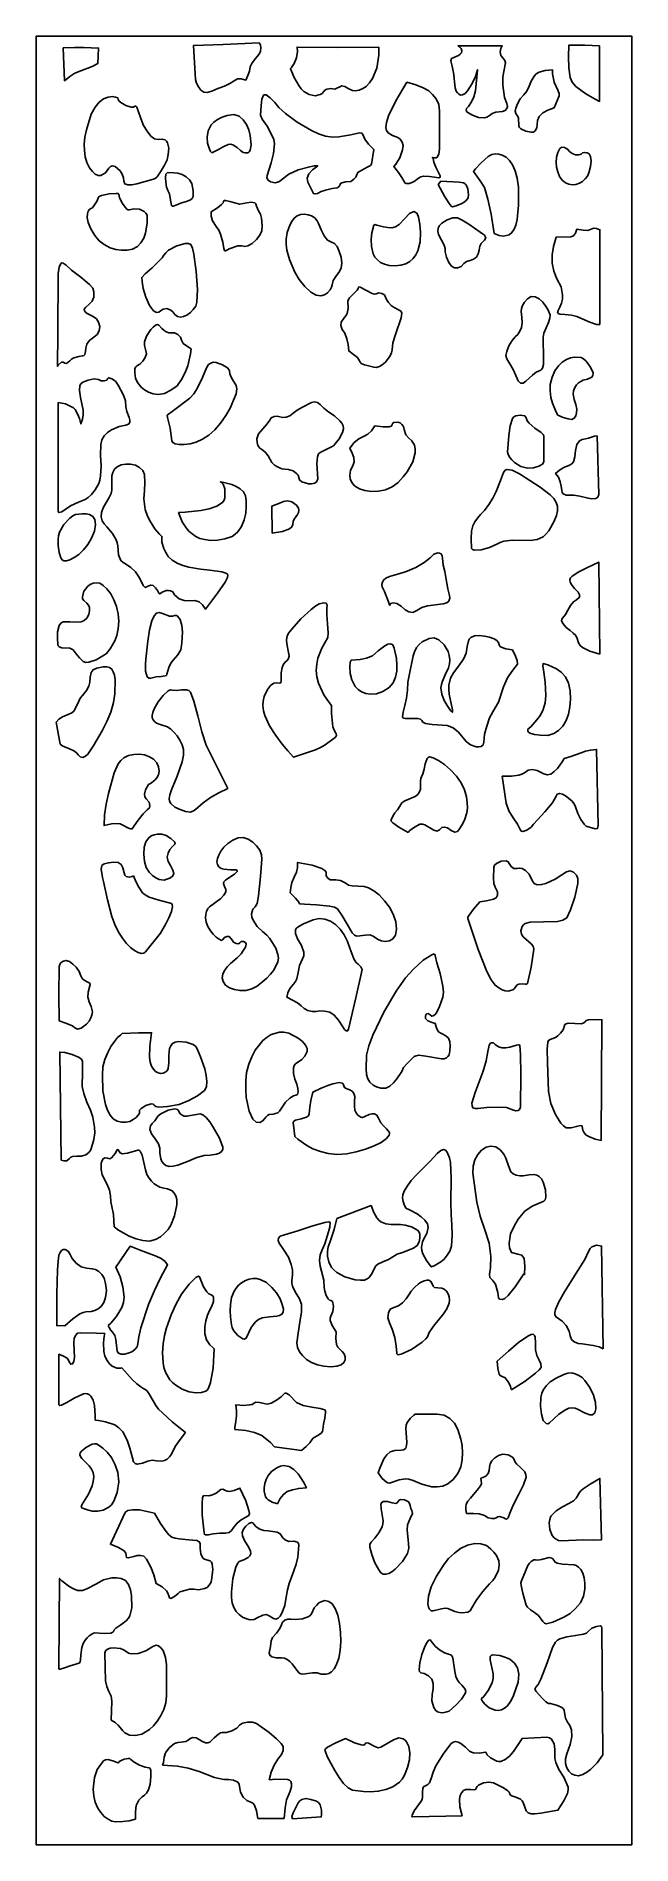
# Model space of a CAD drawing. Header units: centimetres. Extents: x -1.43 to 1.43, y -4.33 to 4.33.
import ezdxf

# ---------------------------------------------------------------- set-up
doc = ezdxf.new("R2010")
doc.units = ezdxf.units.CM
doc.header["$MEASUREMENT"] = 0
doc.layers.add('Layer 1', color=7, linetype='Continuous')

msp = doc.modelspace()

# ---------------------------------------------------------------- linework, layer by layer
at = {"layer": 'Layer 1', "color": 142}
for points, knots in [([(1.42781, -4.33099), (1.42781, -4.33099), (-1.42782, -4.33143), (-1.42782, -4.33143), (-1.42782, -4.33143), (-1.42782, -4.33143), (-1.42782, 4.33143), (-1.42782, 4.33143), (-1.42782, 4.33143), (-1.42782, 4.33143), (1.42781, 4.33143), (1.42781, 4.33143), (1.42781, 4.33143), (1.42781, 4.33143), (1.42781, -4.33099), (1.42781, -4.33099)], [0, 0, 0, 0, 0.2, 0.2, 0.2, 0.2, 0.4, 0.4, 0.4, 0.4, 0.6, 0.6, 0.6, 0.6, 1, 1, 1, 1]), ([(-1.29788, 4.27542), (-1.29788, 4.27542), (-1.29233, 4.11823), (-1.29233, 4.11823), (-1.29233, 4.11823), (-1.29233, 4.11823), (-1.26711, 4.13891), (-1.26711, 4.13891), (-1.26711, 4.13891), (-1.26711, 4.13891), (-1.24188, 4.15417), (-1.24188, 4.15417), (-1.24188, 4.15417), (-1.24188, 4.15417), (-1.21349, 4.16616), (-1.21349, 4.16616), (-1.21349, 4.16616), (-1.21349, 4.16616), (-1.15891, 4.18568), (-1.15891, 4.18568), (-1.15891, 4.18568), (-1.15891, 4.18568), (-1.13258, 4.19989), (-1.13258, 4.19989), (-1.13258, 4.19989), (-1.13258, 4.19989), (-1.12829, 4.27471), (-1.12829, 4.27471), (-1.12829, 4.27471), (-1.12829, 4.27471), (-1.19857, 4.27746), (-1.19857, 4.27746), (-1.19857, 4.27746), (-1.19857, 4.27746), (-1.24363, 4.27773), (-1.24363, 4.27773), (-1.24363, 4.27773), (-1.24363, 4.27773), (-1.29788, 4.27542), (-1.29788, 4.27542)], [0, 0, 0, 0, 0.0909091, 0.0909091, 0.0909091, 0.0909091, 0.1818182, 0.1818182, 0.1818182, 0.1818182, 0.2727273, 0.2727273, 0.2727273, 0.2727273, 0.3636364, 0.3636364, 0.3636364, 0.3636364, 0.4545455, 0.4545455, 0.4545455, 0.4545455, 0.5454545, 0.5454545, 0.5454545, 0.5454545, 0.6363636, 0.6363636, 0.6363636, 0.6363636, 0.7272727, 0.7272727, 0.7272727, 0.7272727, 0.8181818, 0.8181818, 0.8181818, 0.8181818, 1, 1, 1, 1]), ([(-0.35823, 4.30009), (-0.35823, 4.30009), (-0.35299, 4.28918), (-0.35299, 4.28918), (-0.35299, 4.28918), (-0.35299, 4.28918), (-0.35093, 4.27498), (-0.35093, 4.27498), (-0.35093, 4.27498), (-0.35093, 4.27498), (-0.35299, 4.2598), (-0.35299, 4.2598), (-0.35299, 4.2598), (-0.35299, 4.2598), (-0.35823, 4.2456), (-0.35823, 4.2456), (-0.35823, 4.2456), (-0.35823, 4.2456), (-0.37615, 4.22385), (-0.37615, 4.22385), (-0.37615, 4.22385), (-0.37615, 4.22385), (-0.39297, 4.20423), (-0.39297, 4.20423), (-0.39297, 4.20423), (-0.39297, 4.20423), (-0.40138, 4.18462), (-0.40138, 4.18462), (-0.40138, 4.18462), (-0.40138, 4.18462), (-0.4055, 4.16394), (-0.4055, 4.16394), (-0.4055, 4.16394), (-0.4055, 4.16394), (-0.41296, 4.14326), (-0.41296, 4.14326), (-0.41296, 4.14326), (-0.41296, 4.14326), (-0.42232, 4.12151), (-0.42232, 4.12151), (-0.42232, 4.12151), (-0.42232, 4.12151), (-0.44437, 4.12693), (-0.44437, 4.12693), (-0.44437, 4.12693), (-0.44437, 4.12693), (-0.4623, 4.12693), (-0.4623, 4.12693), (-0.4623, 4.12693), (-0.4623, 4.12693), (-0.478, 4.11823), (-0.478, 4.11823), (-0.478, 4.11823), (-0.478, 4.11823), (-0.4991, 4.10403), (-0.4991, 4.10403), (-0.4991, 4.10403), (-0.4991, 4.10403), (-0.52528, 4.09204), (-0.52528, 4.09204), (-0.52528, 4.09204), (-0.52528, 4.09204), (-0.55685, 4.08006), (-0.55685, 4.08006), (-0.55685, 4.08006), (-0.55685, 4.08006), (-0.58525, 4.06808), (-0.58525, 4.06808), (-0.58525, 4.06808), (-0.58525, 4.06808), (-0.6073, 4.0616), (-0.6073, 4.0616), (-0.6073, 4.0616), (-0.6073, 4.0616), (-0.62412, 4.06266), (-0.62412, 4.06266), (-0.62412, 4.06266), (-0.62412, 4.06266), (-0.63776, 4.07358), (-0.63776, 4.07358), (-0.63776, 4.07358), (-0.63776, 4.07358), (-0.65029, 4.08885), (-0.65029, 4.08885), (-0.65029, 4.08885), (-0.65029, 4.08885), (-0.65981, 4.10624), (-0.65981, 4.10624), (-0.65981, 4.10624), (-0.65981, 4.10624), (-0.66394, 4.12364), (-0.66394, 4.12364), (-0.66394, 4.12364), (-0.66394, 4.12364), (-0.67346, 4.28696), (-0.67346, 4.28696), (-0.67346, 4.28696), (-0.67346, 4.28696), (-0.53067, 4.29131), (-0.53067, 4.29131), (-0.53067, 4.29131), (-0.53067, 4.29131), (-0.35823, 4.30009), (-0.35823, 4.30009)], [0, 0, 0, 0, 0.037037, 0.037037, 0.037037, 0.037037, 0.0740741, 0.0740741, 0.0740741, 0.0740741, 0.1111111, 0.1111111, 0.1111111, 0.1111111, 0.1481481, 0.1481481, 0.1481481, 0.1481481, 0.1851852, 0.1851852, 0.1851852, 0.1851852, 0.2222222, 0.2222222, 0.2222222, 0.2222222, 0.2592593, 0.2592593, 0.2592593, 0.2592593, 0.2962963, 0.2962963, 0.2962963, 0.2962963, 0.3333333, 0.3333333, 0.3333333, 0.3333333, 0.3703704, 0.3703704, 0.3703704, 0.3703704, 0.4074074, 0.4074074, 0.4074074, 0.4074074, 0.4444444, 0.4444444, 0.4444444, 0.4444444, 0.4814815, 0.4814815, 0.4814815, 0.4814815, 0.5185185, 0.5185185, 0.5185185, 0.5185185, 0.5555556, 0.5555556, 0.5555556, 0.5555556, 0.5925926, 0.5925926, 0.5925926, 0.5925926, 0.6296296, 0.6296296, 0.6296296, 0.6296296, 0.6666667, 0.6666667, 0.6666667, 0.6666667, 0.7037037, 0.7037037, 0.7037037, 0.7037037, 0.7407407, 0.7407407, 0.7407407, 0.7407407, 0.7777778, 0.7777778, 0.7777778, 0.7777778, 0.8148148, 0.8148148, 0.8148148, 0.8148148, 0.8518519, 0.8518519, 0.8518519, 0.8518519, 0.8888889, 0.8888889, 0.8888889, 0.8888889, 0.9259259, 0.9259259, 0.9259259, 0.9259259, 1, 1, 1, 1]), ([(0.2148, 4.27835), (0.2148, 4.27835), (0.21544, 4.24018), (0.21544, 4.24018), (0.21544, 4.24018), (0.21544, 4.24018), (0.20481, 4.17814), (0.20481, 4.17814), (0.20481, 4.17814), (0.20481, 4.17814), (0.18387, 4.12799), (0.18387, 4.12799), (0.18387, 4.12799), (0.18387, 4.12799), (0.17022, 4.10731), (0.17022, 4.10731), (0.17022, 4.10731), (0.17022, 4.10731), (0.15452, 4.09098), (0.15452, 4.09098), (0.15452, 4.09098), (0.15452, 4.09098), (0.13865, 4.08006), (0.13865, 4.08006), (0.13865, 4.08006), (0.13865, 4.08006), (0.12088, 4.07252), (0.12088, 4.07252), (0.12088, 4.07252), (0.12088, 4.07252), (0.10185, 4.0703), (0.10185, 4.0703), (0.10185, 4.0703), (0.10185, 4.0703), (0.0882, 4.07136), (0.0882, 4.07136), (0.0882, 4.07136), (0.0882, 4.07136), (0.06726, 4.08006), (0.06726, 4.08006), (0.06726, 4.08006), (0.06726, 4.08006), (0.05156, 4.08991), (0.05156, 4.08991), (0.05156, 4.08991), (0.05156, 4.08991), (0.03775, 4.0932), (0.03775, 4.0932), (0.03775, 4.0932), (0.03775, 4.0932), (0.00412, 4.07793), (0.00412, 4.07793), (0.00412, 4.07793), (0.00412, 4.07793), (-0.01571, 4.08006), (-0.01571, 4.08006), (-0.01571, 4.08006), (-0.01571, 4.08006), (-0.03475, 4.07793), (-0.03475, 4.07793), (-0.03475, 4.07793), (-0.03475, 4.07793), (-0.04316, 4.07252), (-0.04316, 4.07252), (-0.04316, 4.07252), (-0.04316, 4.07252), (-0.04934, 4.06595), (-0.04934, 4.06595), (-0.04934, 4.06595), (-0.04934, 4.06595), (-0.0568, 4.05725), (-0.0568, 4.05725), (-0.0568, 4.05725), (-0.0568, 4.05725), (-0.06616, 4.05175), (-0.06616, 4.05175), (-0.06616, 4.05175), (-0.06616, 4.05175), (-0.09043, 4.04633), (-0.09043, 4.04633), (-0.09043, 4.04633), (-0.09043, 4.04633), (-0.11978, 4.05175), (-0.11978, 4.05175), (-0.11978, 4.05175), (-0.11978, 4.05175), (-0.14501, 4.06701), (-0.14501, 4.06701), (-0.14501, 4.06701), (-0.14501, 4.06701), (-0.15754, 4.079), (-0.15754, 4.079), (-0.15754, 4.079), (-0.15754, 4.079), (-0.16912, 4.09533), (-0.16912, 4.09533), (-0.16912, 4.09533), (-0.16912, 4.09533), (-0.19022, 4.13349), (-0.19022, 4.13349), (-0.19022, 4.13349), (-0.19022, 4.13349), (-0.20386, 4.16394), (-0.20386, 4.16394), (-0.20386, 4.16394), (-0.20386, 4.16394), (-0.2091, 4.17592), (-0.2091, 4.17592), (-0.2091, 4.17592), (-0.2091, 4.17592), (-0.20386, 4.18133), (-0.20386, 4.18133), (-0.20386, 4.18133), (-0.20386, 4.18133), (-0.19117, 4.20095), (-0.19117, 4.20095), (-0.19117, 4.20095), (-0.19117, 4.20095), (-0.17959, 4.2282), (-0.17959, 4.2282), (-0.17959, 4.2282), (-0.17959, 4.2282), (-0.17436, 4.25864), (-0.17436, 4.25864), (-0.17436, 4.25864), (-0.17436, 4.25864), (-0.17658, 4.27932), (-0.17658, 4.27932), (-0.17658, 4.27932), (-0.17658, 4.27932), (0.01554, 4.27702), (0.01554, 4.27702), (0.01554, 4.27702), (0.01554, 4.27702), (0.2148, 4.27835), (0.2148, 4.27835)], [0, 0, 0, 0, 0.0285714, 0.0285714, 0.0285714, 0.0285714, 0.0571429, 0.0571429, 0.0571429, 0.0571429, 0.0857143, 0.0857143, 0.0857143, 0.0857143, 0.1142857, 0.1142857, 0.1142857, 0.1142857, 0.1428571, 0.1428571, 0.1428571, 0.1428571, 0.1714286, 0.1714286, 0.1714286, 0.1714286, 0.2, 0.2, 0.2, 0.2, 0.2285714, 0.2285714, 0.2285714, 0.2285714, 0.2571429, 0.2571429, 0.2571429, 0.2571429, 0.2857143, 0.2857143, 0.2857143, 0.2857143, 0.3142857, 0.3142857, 0.3142857, 0.3142857, 0.3428571, 0.3428571, 0.3428571, 0.3428571, 0.3714286, 0.3714286, 0.3714286, 0.3714286, 0.4, 0.4, 0.4, 0.4, 0.4285714, 0.4285714, 0.4285714, 0.4285714, 0.4571429, 0.4571429, 0.4571429, 0.4571429, 0.4857143, 0.4857143, 0.4857143, 0.4857143, 0.5142857, 0.5142857, 0.5142857, 0.5142857, 0.5428571, 0.5428571, 0.5428571, 0.5428571, 0.5714286, 0.5714286, 0.5714286, 0.5714286, 0.6, 0.6, 0.6, 0.6, 0.6285714, 0.6285714, 0.6285714, 0.6285714, 0.6571429, 0.6571429, 0.6571429, 0.6571429, 0.6857143, 0.6857143, 0.6857143, 0.6857143, 0.7142857, 0.7142857, 0.7142857, 0.7142857, 0.7428571, 0.7428571, 0.7428571, 0.7428571, 0.7714286, 0.7714286, 0.7714286, 0.7714286, 0.8, 0.8, 0.8, 0.8, 0.8285714, 0.8285714, 0.8285714, 0.8285714, 0.8571429, 0.8571429, 0.8571429, 0.8571429, 0.8857143, 0.8857143, 0.8857143, 0.8857143, 0.9142857, 0.9142857, 0.9142857, 0.9142857, 0.9428571, 0.9428571, 0.9428571, 0.9428571, 1, 1, 1, 1]), ([(0.64505, 3.99512), (0.64505, 3.99512), (0.65869, 4.01695), (0.65869, 4.01695), (0.65869, 4.01695), (0.65869, 4.01695), (0.67027, 4.04092), (0.67027, 4.04092), (0.67027, 4.04092), (0.67027, 4.04092), (0.67773, 4.0703), (0.67773, 4.0703), (0.67773, 4.0703), (0.67773, 4.0703), (0.6882, 4.17051), (0.6882, 4.17051), (0.6882, 4.17051), (0.6882, 4.17051), (0.67773, 4.13784), (0.67773, 4.13784), (0.67773, 4.13784), (0.67773, 4.13784), (0.66298, 4.10403), (0.66298, 4.10403), (0.66298, 4.10403), (0.66298, 4.10403), (0.63981, 4.0703), (0.63981, 4.0703), (0.63981, 4.0703), (0.63981, 4.0703), (0.62823, 4.05725), (0.62823, 4.05725), (0.62823, 4.05725), (0.62823, 4.05725), (0.61665, 4.05068), (0.61665, 4.05068), (0.61665, 4.05068), (0.61665, 4.05068), (0.60729, 4.04962), (0.60729, 4.04962), (0.60729, 4.04962), (0.60729, 4.04962), (0.59777, 4.05397), (0.59777, 4.05397), (0.59777, 4.05397), (0.59777, 4.05397), (0.59143, 4.05938), (0.59143, 4.05938), (0.59143, 4.05938), (0.59143, 4.05938), (0.58619, 4.06808), (0.58619, 4.06808), (0.58619, 4.06808), (0.58619, 4.06808), (0.58096, 4.08335), (0.58096, 4.08335), (0.58096, 4.08335), (0.58096, 4.08335), (0.57255, 4.15737), (0.57255, 4.15737), (0.57255, 4.15737), (0.57255, 4.15737), (0.56414, 4.19447), (0.56414, 4.19447), (0.56414, 4.19447), (0.56414, 4.19447), (0.56001, 4.21293), (0.56001, 4.21293), (0.56001, 4.21293), (0.56001, 4.21293), (0.56319, 4.22385), (0.56319, 4.22385), (0.56319, 4.22385), (0.56319, 4.22385), (0.59682, 4.23912), (0.59682, 4.23912), (0.59682, 4.23912), (0.59682, 4.23912), (0.60523, 4.24453), (0.60523, 4.24453), (0.60523, 4.24453), (0.60523, 4.24453), (0.61046, 4.25216), (0.61046, 4.25216), (0.61046, 4.25216), (0.61046, 4.25216), (0.61253, 4.26193), (0.61253, 4.26193), (0.61253, 4.26193), (0.61253, 4.26193), (0.60935, 4.27178), (0.60935, 4.27178), (0.60935, 4.27178), (0.60935, 4.27178), (0.60206, 4.28048), (0.60206, 4.28048), (0.60206, 4.28048), (0.60206, 4.28048), (0.5946, 4.28589), (0.5946, 4.28589), (0.5946, 4.28589), (0.5946, 4.28589), (0.80687, 4.28483), (0.80687, 4.28483), (0.80687, 4.28483), (0.80687, 4.28483), (0.79957, 4.27178), (0.79957, 4.27178), (0.79957, 4.27178), (0.79957, 4.27178), (0.7964, 4.25651), (0.7964, 4.25651), (0.7964, 4.25651), (0.7964, 4.25651), (0.80052, 4.23912), (0.80052, 4.23912), (0.80052, 4.23912), (0.80052, 4.23912), (0.81004, 4.22713), (0.81004, 4.22713), (0.81004, 4.22713), (0.81004, 4.22713), (0.81845, 4.21515), (0.81845, 4.21515), (0.81845, 4.21515), (0.81845, 4.21515), (0.82257, 4.20317), (0.82257, 4.20317), (0.82257, 4.20317), (0.82257, 4.20317), (0.81416, 4.16287), (0.81416, 4.16287), (0.81416, 4.16287), (0.81416, 4.16287), (0.80893, 4.13456), (0.80893, 4.13456), (0.80893, 4.13456), (0.80893, 4.13456), (0.81004, 4.09639), (0.81004, 4.09639), (0.81004, 4.09639), (0.81004, 4.09639), (0.81734, 4.03763), (0.81734, 4.03763), (0.81734, 4.03763), (0.81734, 4.03763), (0.82797, 4.00826), (0.82797, 4.00826), (0.82797, 4.00826), (0.82797, 4.00826), (0.83209, 3.99512), (0.83209, 3.99512), (0.83209, 3.99512), (0.83209, 3.99512), (0.82892, 3.98429), (0.82892, 3.98429), (0.82892, 3.98429), (0.82892, 3.98429), (0.82051, 3.97559), (0.82051, 3.97559), (0.82051, 3.97559), (0.82051, 3.97559), (0.80798, 3.97124), (0.80798, 3.97124), (0.80798, 3.97124), (0.80798, 3.97124), (0.7753, 3.96689), (0.7753, 3.96689), (0.7753, 3.96689), (0.7753, 3.96689), (0.75753, 3.96139), (0.75753, 3.96139), (0.75753, 3.96139), (0.75753, 3.96139), (0.74388, 3.95047), (0.74388, 3.95047), (0.74388, 3.95047), (0.74388, 3.95047), (0.73341, 3.94293), (0.73341, 3.94293), (0.73341, 3.94293), (0.73341, 3.94293), (0.72183, 3.93964), (0.72183, 3.93964), (0.72183, 3.93964), (0.72183, 3.93964), (0.69233, 3.94177), (0.69233, 3.94177), (0.69233, 3.94177), (0.69233, 3.94177), (0.66393, 3.95269), (0.66393, 3.95269), (0.66393, 3.95269), (0.66393, 3.95269), (0.63775, 3.96796), (0.63775, 3.96796), (0.63775, 3.96796), (0.63775, 3.96796), (0.63347, 3.97559), (0.63347, 3.97559), (0.63347, 3.97559), (0.63347, 3.97559), (0.63569, 3.98536), (0.63569, 3.98536), (0.63569, 3.98536), (0.63569, 3.98536), (0.64505, 3.99512), (0.64505, 3.99512)], [0, 0, 0, 0, 0.0188679, 0.0188679, 0.0188679, 0.0188679, 0.0377358, 0.0377358, 0.0377358, 0.0377358, 0.0566038, 0.0566038, 0.0566038, 0.0566038, 0.0754717, 0.0754717, 0.0754717, 0.0754717, 0.0943396, 0.0943396, 0.0943396, 0.0943396, 0.1132075, 0.1132075, 0.1132075, 0.1132075, 0.1320755, 0.1320755, 0.1320755, 0.1320755, 0.1509434, 0.1509434, 0.1509434, 0.1509434, 0.1698113, 0.1698113, 0.1698113, 0.1698113, 0.1886792, 0.1886792, 0.1886792, 0.1886792, 0.2075472, 0.2075472, 0.2075472, 0.2075472, 0.2264151, 0.2264151, 0.2264151, 0.2264151, 0.245283, 0.245283, 0.245283, 0.245283, 0.2641509, 0.2641509, 0.2641509, 0.2641509, 0.2830189, 0.2830189, 0.2830189, 0.2830189, 0.3018868, 0.3018868, 0.3018868, 0.3018868, 0.3207547, 0.3207547, 0.3207547, 0.3207547, 0.3396226, 0.3396226, 0.3396226, 0.3396226, 0.3584906, 0.3584906, 0.3584906, 0.3584906, 0.3773585, 0.3773585, 0.3773585, 0.3773585, 0.3962264, 0.3962264, 0.3962264, 0.3962264, 0.4150943, 0.4150943, 0.4150943, 0.4150943, 0.4339623, 0.4339623, 0.4339623, 0.4339623, 0.4528302, 0.4528302, 0.4528302, 0.4528302, 0.4716981, 0.4716981, 0.4716981, 0.4716981, 0.490566, 0.490566, 0.490566, 0.490566, 0.509434, 0.509434, 0.509434, 0.509434, 0.5283019, 0.5283019, 0.5283019, 0.5283019, 0.5471698, 0.5471698, 0.5471698, 0.5471698, 0.5660377, 0.5660377, 0.5660377, 0.5660377, 0.5849057, 0.5849057, 0.5849057, 0.5849057, 0.6037736, 0.6037736, 0.6037736, 0.6037736, 0.6226415, 0.6226415, 0.6226415, 0.6226415, 0.6415094, 0.6415094, 0.6415094, 0.6415094, 0.6603774, 0.6603774, 0.6603774, 0.6603774, 0.6792453, 0.6792453, 0.6792453, 0.6792453, 0.6981132, 0.6981132, 0.6981132, 0.6981132, 0.7169811, 0.7169811, 0.7169811, 0.7169811, 0.7358491, 0.7358491, 0.7358491, 0.7358491, 0.754717, 0.754717, 0.754717, 0.754717, 0.7735849, 0.7735849, 0.7735849, 0.7735849, 0.7924528, 0.7924528, 0.7924528, 0.7924528, 0.8113208, 0.8113208, 0.8113208, 0.8113208, 0.8301887, 0.8301887, 0.8301887, 0.8301887, 0.8490566, 0.8490566, 0.8490566, 0.8490566, 0.8679245, 0.8679245, 0.8679245, 0.8679245, 0.8867925, 0.8867925, 0.8867925, 0.8867925, 0.9056604, 0.9056604, 0.9056604, 0.9056604, 0.9245283, 0.9245283, 0.9245283, 0.9245283, 0.9433962, 0.9433962, 0.9433962, 0.9433962, 0.9622642, 0.9622642, 0.9622642, 0.9622642, 1, 1, 1, 1]), ([(1.27233, 4.28483), (1.27233, 4.28483), (1.27233, 4.01908), (1.27233, 4.01908), (1.27233, 4.01908), (1.27233, 4.01908), (1.25234, 4.02894), (1.25234, 4.02894), (1.25234, 4.02894), (1.25234, 4.02894), (1.20713, 4.05503), (1.20713, 4.05503), (1.20713, 4.05503), (1.20713, 4.05503), (1.18302, 4.07252), (1.18302, 4.07252), (1.18302, 4.07252), (1.18302, 4.07252), (1.1589, 4.09098), (1.1589, 4.09098), (1.1589, 4.09098), (1.1589, 4.09098), (1.14209, 4.11166), (1.14209, 4.11166), (1.14209, 4.11166), (1.14209, 4.11166), (1.13257, 4.13349), (1.13257, 4.13349), (1.13257, 4.13349), (1.13257, 4.13349), (1.12527, 4.1792), (1.12527, 4.1792), (1.12527, 4.1792), (1.12527, 4.1792), (1.12416, 4.23255), (1.12416, 4.23255), (1.12416, 4.23255), (1.12416, 4.23255), (1.12543, 4.28776), (1.12543, 4.28776), (1.12543, 4.28776), (1.12543, 4.28776), (1.20221, 4.28776), (1.20221, 4.28776), (1.20221, 4.28776), (1.20221, 4.28776), (1.27233, 4.28483), (1.27233, 4.28483)], [0, 0, 0, 0, 0.0769231, 0.0769231, 0.0769231, 0.0769231, 0.1538462, 0.1538462, 0.1538462, 0.1538462, 0.2307692, 0.2307692, 0.2307692, 0.2307692, 0.3076923, 0.3076923, 0.3076923, 0.3076923, 0.3846154, 0.3846154, 0.3846154, 0.3846154, 0.4615385, 0.4615385, 0.4615385, 0.4615385, 0.5384615, 0.5384615, 0.5384615, 0.5384615, 0.6153846, 0.6153846, 0.6153846, 0.6153846, 0.6923077, 0.6923077, 0.6923077, 0.6923077, 0.7692308, 0.7692308, 0.7692308, 0.7692308, 0.8461538, 0.8461538, 0.8461538, 0.8461538, 1, 1, 1, 1]), ([(0.9644, 3.87778), (0.9644, 3.87778), (0.97281, 3.89198), (0.97281, 3.89198), (0.97281, 3.89198), (0.97281, 3.89198), (0.97392, 3.90831), (0.97392, 3.90831), (0.97392, 3.90831), (0.97392, 3.90831), (0.97598, 3.92677), (0.97598, 3.92677), (0.97598, 3.92677), (0.97598, 3.92677), (0.98344, 3.94746), (0.98344, 3.94746), (0.98344, 3.94746), (0.98344, 3.94746), (1.00121, 3.96379), (1.00121, 3.96379), (1.00121, 3.96379), (1.00121, 3.96379), (1.02437, 3.97692), (1.02437, 3.97692), (1.02437, 3.97692), (1.02437, 3.97692), (1.05483, 3.98891), (1.05483, 3.98891), (1.05483, 3.98891), (1.05483, 3.98891), (1.08005, 4.04545), (1.08005, 4.04545), (1.08005, 4.04545), (1.08005, 4.04545), (1.08005, 4.05636), (1.08005, 4.05636), (1.08005, 4.05636), (1.08005, 4.05636), (1.07276, 4.07269), (1.07276, 4.07269), (1.07276, 4.07269), (1.07276, 4.07269), (1.05483, 4.11193), (1.05483, 4.11193), (1.05483, 4.11193), (1.05483, 4.11193), (1.04753, 4.15107), (1.04753, 4.15107), (1.04753, 4.15107), (1.04753, 4.15107), (1.04753, 4.16962), (1.04753, 4.16962), (1.04753, 4.16962), (1.04753, 4.16962), (1.01168, 4.1674), (1.01168, 4.1674), (1.01168, 4.1674), (1.01168, 4.1674), (0.98344, 4.1587), (0.98344, 4.1587), (0.98344, 4.1587), (0.98344, 4.1587), (0.9698, 4.15107), (0.9698, 4.15107), (0.9698, 4.15107), (0.9698, 4.15107), (0.95917, 4.14024), (0.95917, 4.14024), (0.95917, 4.14024), (0.95917, 4.14024), (0.94457, 4.11627), (0.94457, 4.11627), (0.94457, 4.11627), (0.94457, 4.11627), (0.93505, 4.09231), (0.93505, 4.09231), (0.93505, 4.09231), (0.93505, 4.09231), (0.92458, 4.06834), (0.92458, 4.06834), (0.92458, 4.06834), (0.92458, 4.06834), (0.90983, 4.04988), (0.90983, 4.04988), (0.90983, 4.04988), (0.90983, 4.04988), (0.89206, 4.03133), (0.89206, 4.03133), (0.89206, 4.03133), (0.89206, 4.03133), (0.87937, 4.00737), (0.87937, 4.00737), (0.87937, 4.00737), (0.87937, 4.00737), (0.87207, 3.98669), (0.87207, 3.98669), (0.87207, 3.98669), (0.87207, 3.98669), (0.8689, 3.97249), (0.8689, 3.97249), (0.8689, 3.97249), (0.8689, 3.97249), (0.87207, 3.96166), (0.87207, 3.96166), (0.87207, 3.96166), (0.87207, 3.96166), (0.87731, 3.95074), (0.87731, 3.95074), (0.87731, 3.95074), (0.87731, 3.95074), (0.8846, 3.93982), (0.8846, 3.93982), (0.8846, 3.93982), (0.8846, 3.93982), (0.88571, 3.90068), (0.88571, 3.90068), (0.88571, 3.90068), (0.88571, 3.90068), (0.88889, 3.89411), (0.88889, 3.89411), (0.88889, 3.89411), (0.88889, 3.89411), (0.89507, 3.88763), (0.89507, 3.88763), (0.89507, 3.88763), (0.89507, 3.88763), (0.91935, 3.87671), (0.91935, 3.87671), (0.91935, 3.87671), (0.91935, 3.87671), (0.94457, 3.8713), (0.94457, 3.8713), (0.94457, 3.8713), (0.94457, 3.8713), (0.95599, 3.87237), (0.95599, 3.87237), (0.95599, 3.87237), (0.95599, 3.87237), (0.9644, 3.87778), (0.9644, 3.87778)], [0, 0, 0, 0, 0.0277778, 0.0277778, 0.0277778, 0.0277778, 0.0555556, 0.0555556, 0.0555556, 0.0555556, 0.0833333, 0.0833333, 0.0833333, 0.0833333, 0.1111111, 0.1111111, 0.1111111, 0.1111111, 0.1388889, 0.1388889, 0.1388889, 0.1388889, 0.1666667, 0.1666667, 0.1666667, 0.1666667, 0.1944444, 0.1944444, 0.1944444, 0.1944444, 0.2222222, 0.2222222, 0.2222222, 0.2222222, 0.25, 0.25, 0.25, 0.25, 0.2777778, 0.2777778, 0.2777778, 0.2777778, 0.3055556, 0.3055556, 0.3055556, 0.3055556, 0.3333333, 0.3333333, 0.3333333, 0.3333333, 0.3611111, 0.3611111, 0.3611111, 0.3611111, 0.3888889, 0.3888889, 0.3888889, 0.3888889, 0.4166667, 0.4166667, 0.4166667, 0.4166667, 0.4444444, 0.4444444, 0.4444444, 0.4444444, 0.4722222, 0.4722222, 0.4722222, 0.4722222, 0.5, 0.5, 0.5, 0.5, 0.5277778, 0.5277778, 0.5277778, 0.5277778, 0.5555556, 0.5555556, 0.5555556, 0.5555556, 0.5833333, 0.5833333, 0.5833333, 0.5833333, 0.6111111, 0.6111111, 0.6111111, 0.6111111, 0.6388889, 0.6388889, 0.6388889, 0.6388889, 0.6666667, 0.6666667, 0.6666667, 0.6666667, 0.6944444, 0.6944444, 0.6944444, 0.6944444, 0.7222222, 0.7222222, 0.7222222, 0.7222222, 0.75, 0.75, 0.75, 0.75, 0.7777778, 0.7777778, 0.7777778, 0.7777778, 0.8055556, 0.8055556, 0.8055556, 0.8055556, 0.8333333, 0.8333333, 0.8333333, 0.8333333, 0.8611111, 0.8611111, 0.8611111, 0.8611111, 0.8888889, 0.8888889, 0.8888889, 0.8888889, 0.9166667, 0.9166667, 0.9166667, 0.9166667, 0.9444444, 0.9444444, 0.9444444, 0.9444444, 1, 1, 1, 1]), ([(0.32681, 3.82444), (0.32681, 3.82444), (0.31729, 3.83748), (0.31729, 3.83748), (0.31729, 3.83748), (0.31729, 3.83748), (0.30571, 3.84618), (0.30571, 3.84618), (0.30571, 3.84618), (0.30571, 3.84618), (0.28048, 3.85603), (0.28048, 3.85603), (0.28048, 3.85603), (0.28048, 3.85603), (0.25954, 3.86802), (0.25954, 3.86802), (0.25954, 3.86802), (0.25954, 3.86802), (0.25208, 3.87884), (0.25208, 3.87884), (0.25208, 3.87884), (0.25208, 3.87884), (0.24796, 3.89411), (0.24796, 3.89411), (0.24796, 3.89411), (0.24796, 3.89411), (0.25113, 3.91808), (0.25113, 3.91808), (0.25113, 3.91808), (0.25113, 3.91808), (0.2616, 3.94967), (0.2616, 3.94967), (0.2616, 3.94967), (0.2616, 3.94967), (0.29635, 4.02157), (0.29635, 4.02157), (0.29635, 4.02157), (0.29635, 4.02157), (0.34981, 4.11086), (0.34981, 4.11086), (0.34981, 4.11086), (0.34981, 4.11086), (0.39296, 4.09772), (0.39296, 4.09772), (0.39296, 4.09772), (0.39296, 4.09772), (0.42755, 4.08468), (0.42755, 4.08468), (0.42755, 4.08468), (0.42755, 4.08468), (0.45499, 4.06941), (0.45499, 4.06941), (0.45499, 4.06941), (0.45499, 4.06941), (0.47181, 4.05201), (0.47181, 4.05201), (0.47181, 4.05201), (0.47181, 4.05201), (0.48958, 4.03133), (0.48958, 4.03133), (0.48958, 4.03133), (0.48958, 4.03133), (0.50227, 4.00408), (0.50227, 4.00408), (0.50227, 4.00408), (0.50227, 4.00408), (0.50639, 3.97364), (0.50639, 3.97364), (0.50639, 3.97364), (0.50639, 3.97364), (0.50639, 3.82222), (0.50639, 3.82222), (0.50639, 3.82222), (0.50639, 3.82222), (0.50639, 3.79071), (0.50639, 3.79071), (0.50639, 3.79071), (0.50639, 3.79071), (0.50322, 3.76674), (0.50322, 3.76674), (0.50322, 3.76674), (0.50322, 3.76674), (0.49481, 3.75148), (0.49481, 3.75148), (0.49481, 3.75148), (0.49481, 3.75148), (0.48958, 3.74819), (0.48958, 3.74819), (0.48958, 3.74819), (0.48958, 3.74819), (0.48228, 3.74819), (0.48228, 3.74819), (0.48228, 3.74819), (0.48228, 3.74819), (0.4707, 3.75041), (0.4707, 3.75041), (0.4707, 3.75041), (0.4707, 3.75041), (0.47482, 3.745), (0.47482, 3.745), (0.47482, 3.745), (0.47482, 3.745), (0.47911, 3.72751), (0.47911, 3.72751), (0.47911, 3.72751), (0.47911, 3.72751), (0.48751, 3.7047), (0.48751, 3.7047), (0.48751, 3.7047), (0.48751, 3.7047), (0.50005, 3.6818), (0.50005, 3.6818), (0.50005, 3.6818), (0.50005, 3.6818), (0.50957, 3.66218), (0.50957, 3.66218), (0.50957, 3.66218), (0.50957, 3.66218), (0.50845, 3.65562), (0.50845, 3.65562), (0.50845, 3.65562), (0.50845, 3.65562), (0.50227, 3.65349), (0.50227, 3.65349), (0.50227, 3.65349), (0.50227, 3.65349), (0.48228, 3.65562), (0.48228, 3.65562), (0.48228, 3.65562), (0.48228, 3.65562), (0.45705, 3.66005), (0.45705, 3.66005), (0.45705, 3.66005), (0.45705, 3.66005), (0.42866, 3.66112), (0.42866, 3.66112), (0.42866, 3.66112), (0.42866, 3.66112), (0.41612, 3.65784), (0.41612, 3.65784), (0.41612, 3.65784), (0.41612, 3.65784), (0.40549, 3.65127), (0.40549, 3.65127), (0.40549, 3.65127), (0.40549, 3.65127), (0.38455, 3.63494), (0.38455, 3.63494), (0.38455, 3.63494), (0.38455, 3.63494), (0.3625, 3.62624), (0.3625, 3.62624), (0.3625, 3.62624), (0.3625, 3.62624), (0.34568, 3.62517), (0.34568, 3.62517), (0.34568, 3.62517), (0.34568, 3.62517), (0.33934, 3.62846), (0.33934, 3.62846), (0.33934, 3.62846), (0.33934, 3.62846), (0.33617, 3.63494), (0.33617, 3.63494), (0.33617, 3.63494), (0.33617, 3.63494), (0.32569, 3.65455), (0.32569, 3.65455), (0.32569, 3.65455), (0.32569, 3.65455), (0.30888, 3.67852), (0.30888, 3.67852), (0.30888, 3.67852), (0.30888, 3.67852), (0.28683, 3.70683), (0.28683, 3.70683), (0.28683, 3.70683), (0.28683, 3.70683), (0.29635, 3.71881), (0.29635, 3.71881), (0.29635, 3.71881), (0.29635, 3.71881), (0.31522, 3.74935), (0.31522, 3.74935), (0.31522, 3.74935), (0.31522, 3.74935), (0.32887, 3.78742), (0.32887, 3.78742), (0.32887, 3.78742), (0.32887, 3.78742), (0.33093, 3.80704), (0.33093, 3.80704), (0.33093, 3.80704), (0.33093, 3.80704), (0.32681, 3.82444), (0.32681, 3.82444)], [0, 0, 0, 0, 0.02, 0.02, 0.02, 0.02, 0.04, 0.04, 0.04, 0.04, 0.06, 0.06, 0.06, 0.06, 0.08, 0.08, 0.08, 0.08, 0.1, 0.1, 0.1, 0.1, 0.12, 0.12, 0.12, 0.12, 0.14, 0.14, 0.14, 0.14, 0.16, 0.16, 0.16, 0.16, 0.18, 0.18, 0.18, 0.18, 0.2, 0.2, 0.2, 0.2, 0.22, 0.22, 0.22, 0.22, 0.24, 0.24, 0.24, 0.24, 0.26, 0.26, 0.26, 0.26, 0.28, 0.28, 0.28, 0.28, 0.3, 0.3, 0.3, 0.3, 0.32, 0.32, 0.32, 0.32, 0.34, 0.34, 0.34, 0.34, 0.36, 0.36, 0.36, 0.36, 0.38, 0.38, 0.38, 0.38, 0.4, 0.4, 0.4, 0.4, 0.42, 0.42, 0.42, 0.42, 0.44, 0.44, 0.44, 0.44, 0.46, 0.46, 0.46, 0.46, 0.48, 0.48, 0.48, 0.48, 0.5, 0.5, 0.5, 0.5, 0.52, 0.52, 0.52, 0.52, 0.54, 0.54, 0.54, 0.54, 0.56, 0.56, 0.56, 0.56, 0.58, 0.58, 0.58, 0.58, 0.6, 0.6, 0.6, 0.6, 0.62, 0.62, 0.62, 0.62, 0.64, 0.64, 0.64, 0.64, 0.66, 0.66, 0.66, 0.66, 0.68, 0.68, 0.68, 0.68, 0.7, 0.7, 0.7, 0.7, 0.72, 0.72, 0.72, 0.72, 0.74, 0.74, 0.74, 0.74, 0.76, 0.76, 0.76, 0.76, 0.78, 0.78, 0.78, 0.78, 0.8, 0.8, 0.8, 0.8, 0.82, 0.82, 0.82, 0.82, 0.84, 0.84, 0.84, 0.84, 0.86, 0.86, 0.86, 0.86, 0.88, 0.88, 0.88, 0.88, 0.9, 0.9, 0.9, 0.9, 0.92, 0.92, 0.92, 0.92, 0.94, 0.94, 0.94, 0.94, 0.96, 0.96, 0.96, 0.96, 1, 1, 1, 1]), ([(-1.07895, 3.6992), (-1.07895, 3.6992), (-1.09577, 3.67745), (-1.09577, 3.67745), (-1.09577, 3.67745), (-1.09577, 3.67745), (-1.1064, 3.66982), (-1.1064, 3.66982), (-1.1064, 3.66982), (-1.1064, 3.66982), (-1.11782, 3.6644), (-1.11782, 3.6644), (-1.11782, 3.6644), (-1.11782, 3.6644), (-1.13051, 3.6644), (-1.13051, 3.6644), (-1.13051, 3.6644), (-1.13051, 3.6644), (-1.14416, 3.67088), (-1.14416, 3.67088), (-1.14416, 3.67088), (-1.14416, 3.67088), (-1.1578, 3.68287), (-1.1578, 3.68287), (-1.1578, 3.68287), (-1.1578, 3.68287), (-1.17255, 3.70142), (-1.17255, 3.70142), (-1.17255, 3.70142), (-1.17255, 3.70142), (-1.18414, 3.72645), (-1.18414, 3.72645), (-1.18414, 3.72645), (-1.18414, 3.72645), (-1.19254, 3.75369), (-1.19254, 3.75369), (-1.19254, 3.75369), (-1.19254, 3.75369), (-1.19667, 3.78307), (-1.19667, 3.78307), (-1.19667, 3.78307), (-1.19667, 3.78307), (-1.19778, 3.81467), (-1.19778, 3.81467), (-1.19778, 3.81467), (-1.19778, 3.81467), (-1.19461, 3.84734), (-1.19461, 3.84734), (-1.19461, 3.84734), (-1.19461, 3.84734), (-1.18715, 3.88328), (-1.18715, 3.88328), (-1.18715, 3.88328), (-1.18715, 3.88328), (-1.16415, 3.95731), (-1.16415, 3.95731), (-1.16415, 3.95731), (-1.16415, 3.95731), (-1.14527, 3.99104), (-1.14527, 3.99104), (-1.14527, 3.99104), (-1.14527, 3.99104), (-1.12528, 4.015), (-1.12528, 4.015), (-1.12528, 4.015), (-1.12528, 4.015), (-1.10418, 4.03133), (-1.10418, 4.03133), (-1.10418, 4.03133), (-1.10418, 4.03133), (-1.08213, 4.03897), (-1.08213, 4.03897), (-1.08213, 4.03897), (-1.08213, 4.03897), (-1.06325, 4.04225), (-1.06325, 4.04225), (-1.06325, 4.04225), (-1.06325, 4.04225), (-1.04754, 4.04003), (-1.04754, 4.04003), (-1.04754, 4.04003), (-1.04754, 4.04003), (-1.03691, 4.03568), (-1.03691, 4.03568), (-1.03691, 4.03568), (-1.03691, 4.03568), (-1.0339, 4.02911), (-1.0339, 4.02911), (-1.0339, 4.02911), (-1.0339, 4.02911), (-1.03073, 4.02157), (-1.03073, 4.02157), (-1.03073, 4.02157), (-1.03073, 4.02157), (-1.02232, 4.01394), (-1.02232, 4.01394), (-1.02232, 4.01394), (-1.02232, 4.01394), (-0.99804, 3.99973), (-0.99804, 3.99973), (-0.99804, 3.99973), (-0.99804, 3.99973), (-0.97187, 3.9921), (-0.97187, 3.9921), (-0.97187, 3.9921), (-0.97187, 3.9921), (-0.9614, 3.9921), (-0.9614, 3.9921), (-0.9614, 3.9921), (-0.9614, 3.9921), (-0.95394, 3.99539), (-0.95394, 3.99539), (-0.95394, 3.99539), (-0.95394, 3.99539), (-0.94982, 3.99645), (-0.94982, 3.99645), (-0.94982, 3.99645), (-0.94982, 3.99645), (-0.94553, 3.99104), (-0.94553, 3.99104), (-0.94553, 3.99104), (-0.94553, 3.99104), (-0.93712, 3.96929), (-0.93712, 3.96929), (-0.93712, 3.96929), (-0.93712, 3.96929), (-0.92665, 3.93663), (-0.92665, 3.93663), (-0.92665, 3.93663), (-0.92665, 3.93663), (-0.91301, 3.90396), (-0.91301, 3.90396), (-0.91301, 3.90396), (-0.91301, 3.90396), (-0.89508, 3.87565), (-0.89508, 3.87565), (-0.89508, 3.87565), (-0.89508, 3.87565), (-0.87731, 3.85275), (-0.87731, 3.85275), (-0.87731, 3.85275), (-0.87731, 3.85275), (-0.8605, 3.8397), (-0.8605, 3.8397), (-0.8605, 3.8397), (-0.8605, 3.8397), (-0.84257, 3.83642), (-0.84257, 3.83642), (-0.84257, 3.83642), (-0.84257, 3.83642), (-0.8248, 3.83864), (-0.8248, 3.83864), (-0.8248, 3.83864), (-0.8248, 3.83864), (-0.80894, 3.8342), (-0.80894, 3.8342), (-0.80894, 3.8342), (-0.80894, 3.8342), (-0.80275, 3.82878), (-0.80275, 3.82878), (-0.80275, 3.82878), (-0.80275, 3.82878), (-0.79736, 3.82115), (-0.79736, 3.82115), (-0.79736, 3.82115), (-0.79736, 3.82115), (-0.79212, 3.79506), (-0.79212, 3.79506), (-0.79212, 3.79506), (-0.79212, 3.79506), (-0.79434, 3.76452), (-0.79434, 3.76452), (-0.79434, 3.76452), (-0.79434, 3.76452), (-0.80053, 3.73949), (-0.80053, 3.73949), (-0.80053, 3.73949), (-0.80053, 3.73949), (-0.81211, 3.7134), (-0.81211, 3.7134), (-0.81211, 3.7134), (-0.81211, 3.7134), (-0.83099, 3.6818), (-0.83099, 3.6818), (-0.83099, 3.6818), (-0.83099, 3.6818), (-0.84781, 3.65784), (-0.84781, 3.65784), (-0.84781, 3.65784), (-0.84781, 3.65784), (-0.85733, 3.6502), (-0.85733, 3.6502), (-0.85733, 3.6502), (-0.85733, 3.6502), (-0.86573, 3.64585), (-0.86573, 3.64585), (-0.86573, 3.64585), (-0.86573, 3.64585), (-0.94458, 3.62411), (-0.94458, 3.62411), (-0.94458, 3.62411), (-0.94458, 3.62411), (-0.96869, 3.61976), (-0.96869, 3.61976), (-0.96869, 3.61976), (-0.96869, 3.61976), (-0.98868, 3.6186), (-0.98868, 3.6186), (-0.98868, 3.6186), (-0.98868, 3.6186), (-1.00233, 3.62411), (-1.00233, 3.62411), (-1.00233, 3.62411), (-1.00233, 3.62411), (-1.00756, 3.63715), (-1.00756, 3.63715), (-1.00756, 3.63715), (-1.00756, 3.63715), (-1.00963, 3.65349), (-1.00963, 3.65349), (-1.00963, 3.65349), (-1.00963, 3.65349), (-1.01597, 3.67088), (-1.01597, 3.67088), (-1.01597, 3.67088), (-1.01597, 3.67088), (-1.02549, 3.68615), (-1.02549, 3.68615), (-1.02549, 3.68615), (-1.02549, 3.68615), (-1.03802, 3.69813), (-1.03802, 3.69813), (-1.03802, 3.69813), (-1.03802, 3.69813), (-1.0496, 3.70683), (-1.0496, 3.70683), (-1.0496, 3.70683), (-1.0496, 3.70683), (-1.06119, 3.71011), (-1.06119, 3.71011), (-1.06119, 3.71011), (-1.06119, 3.71011), (-1.07166, 3.7079), (-1.07166, 3.7079), (-1.07166, 3.7079), (-1.07166, 3.7079), (-1.07895, 3.6992), (-1.07895, 3.6992)], [0, 0, 0, 0, 0.015873, 0.015873, 0.015873, 0.015873, 0.031746, 0.031746, 0.031746, 0.031746, 0.047619, 0.047619, 0.047619, 0.047619, 0.0634921, 0.0634921, 0.0634921, 0.0634921, 0.0793651, 0.0793651, 0.0793651, 0.0793651, 0.0952381, 0.0952381, 0.0952381, 0.0952381, 0.1111111, 0.1111111, 0.1111111, 0.1111111, 0.1269841, 0.1269841, 0.1269841, 0.1269841, 0.1428571, 0.1428571, 0.1428571, 0.1428571, 0.1587302, 0.1587302, 0.1587302, 0.1587302, 0.1746032, 0.1746032, 0.1746032, 0.1746032, 0.1904762, 0.1904762, 0.1904762, 0.1904762, 0.2063492, 0.2063492, 0.2063492, 0.2063492, 0.2222222, 0.2222222, 0.2222222, 0.2222222, 0.2380952, 0.2380952, 0.2380952, 0.2380952, 0.2539683, 0.2539683, 0.2539683, 0.2539683, 0.2698413, 0.2698413, 0.2698413, 0.2698413, 0.2857143, 0.2857143, 0.2857143, 0.2857143, 0.3015873, 0.3015873, 0.3015873, 0.3015873, 0.3174603, 0.3174603, 0.3174603, 0.3174603, 0.3333333, 0.3333333, 0.3333333, 0.3333333, 0.3492063, 0.3492063, 0.3492063, 0.3492063, 0.3650794, 0.3650794, 0.3650794, 0.3650794, 0.3809524, 0.3809524, 0.3809524, 0.3809524, 0.3968254, 0.3968254, 0.3968254, 0.3968254, 0.4126984, 0.4126984, 0.4126984, 0.4126984, 0.4285714, 0.4285714, 0.4285714, 0.4285714, 0.4444444, 0.4444444, 0.4444444, 0.4444444, 0.4603175, 0.4603175, 0.4603175, 0.4603175, 0.4761905, 0.4761905, 0.4761905, 0.4761905, 0.4920635, 0.4920635, 0.4920635, 0.4920635, 0.5079365, 0.5079365, 0.5079365, 0.5079365, 0.5238095, 0.5238095, 0.5238095, 0.5238095, 0.5396825, 0.5396825, 0.5396825, 0.5396825, 0.5555556, 0.5555556, 0.5555556, 0.5555556, 0.5714286, 0.5714286, 0.5714286, 0.5714286, 0.5873016, 0.5873016, 0.5873016, 0.5873016, 0.6031746, 0.6031746, 0.6031746, 0.6031746, 0.6190476, 0.6190476, 0.6190476, 0.6190476, 0.6349206, 0.6349206, 0.6349206, 0.6349206, 0.6507937, 0.6507937, 0.6507937, 0.6507937, 0.6666667, 0.6666667, 0.6666667, 0.6666667, 0.6825397, 0.6825397, 0.6825397, 0.6825397, 0.6984127, 0.6984127, 0.6984127, 0.6984127, 0.7142857, 0.7142857, 0.7142857, 0.7142857, 0.7301587, 0.7301587, 0.7301587, 0.7301587, 0.7460317, 0.7460317, 0.7460317, 0.7460317, 0.7619048, 0.7619048, 0.7619048, 0.7619048, 0.7777778, 0.7777778, 0.7777778, 0.7777778, 0.7936508, 0.7936508, 0.7936508, 0.7936508, 0.8095238, 0.8095238, 0.8095238, 0.8095238, 0.8253968, 0.8253968, 0.8253968, 0.8253968, 0.8412698, 0.8412698, 0.8412698, 0.8412698, 0.8571429, 0.8571429, 0.8571429, 0.8571429, 0.8730159, 0.8730159, 0.8730159, 0.8730159, 0.8888889, 0.8888889, 0.8888889, 0.8888889, 0.9047619, 0.9047619, 0.9047619, 0.9047619, 0.9206349, 0.9206349, 0.9206349, 0.9206349, 0.9365079, 0.9365079, 0.9365079, 0.9365079, 0.952381, 0.952381, 0.952381, 0.952381, 0.968254, 0.968254, 0.968254, 0.968254, 1, 1, 1, 1]), ([(-0.35299, 3.95296), (-0.35299, 3.95296), (-0.34363, 3.93334), (-0.34363, 3.93334), (-0.34363, 3.93334), (-0.34363, 3.93334), (-0.32047, 3.89961), (-0.32047, 3.89961), (-0.32047, 3.89961), (-0.32047, 3.89961), (-0.29731, 3.8571), (-0.29731, 3.8571), (-0.29731, 3.8571), (-0.29731, 3.8571), (-0.2889, 3.83642), (-0.2889, 3.83642), (-0.2889, 3.83642), (-0.2889, 3.83642), (-0.28573, 3.81574), (-0.28573, 3.81574), (-0.28573, 3.81574), (-0.28573, 3.81574), (-0.29001, 3.77003), (-0.29001, 3.77003), (-0.29001, 3.77003), (-0.29001, 3.77003), (-0.30159, 3.72423), (-0.30159, 3.72423), (-0.30159, 3.72423), (-0.30159, 3.72423), (-0.32047, 3.6644), (-0.32047, 3.6644), (-0.32047, 3.6644), (-0.32047, 3.6644), (-0.32142, 3.65349), (-0.32142, 3.65349), (-0.32142, 3.65349), (-0.32142, 3.65349), (-0.31619, 3.6415), (-0.31619, 3.6415), (-0.31619, 3.6415), (-0.31619, 3.6415), (-0.30476, 3.63387), (-0.30476, 3.63387), (-0.30476, 3.63387), (-0.30476, 3.63387), (-0.28255, 3.62952), (-0.28255, 3.62952), (-0.28255, 3.62952), (-0.28255, 3.62952), (-0.27113, 3.63174), (-0.27113, 3.63174), (-0.27113, 3.63174), (-0.27113, 3.63174), (-0.26161, 3.63609), (-0.26161, 3.63609), (-0.26161, 3.63609), (-0.26161, 3.63609), (-0.24368, 3.6502), (-0.24368, 3.6502), (-0.24368, 3.6502), (-0.24368, 3.6502), (-0.2164, 3.67088), (-0.2164, 3.67088), (-0.2164, 3.67088), (-0.2164, 3.67088), (-0.17118, 3.69156), (-0.17118, 3.69156), (-0.17118, 3.69156), (-0.17118, 3.69156), (-0.12295, 3.7047), (-0.12295, 3.7047), (-0.12295, 3.7047), (-0.12295, 3.7047), (-0.09567, 3.71118), (-0.09567, 3.71118), (-0.09567, 3.71118), (-0.09567, 3.71118), (-0.07774, 3.71118), (-0.07774, 3.71118), (-0.07774, 3.71118), (-0.07774, 3.71118), (-0.10297, 3.69156), (-0.10297, 3.69156), (-0.10297, 3.69156), (-0.10297, 3.69156), (-0.12089, 3.67195), (-0.12089, 3.67195), (-0.12089, 3.67195), (-0.12089, 3.67195), (-0.12819, 3.65127), (-0.12819, 3.65127), (-0.12819, 3.65127), (-0.12819, 3.65127), (-0.12502, 3.63281), (-0.12502, 3.63281), (-0.12502, 3.63281), (-0.12502, 3.63281), (-0.11661, 3.61319), (-0.11661, 3.61319), (-0.11661, 3.61319), (-0.11661, 3.61319), (-0.09979, 3.58159), (-0.09979, 3.58159), (-0.09979, 3.58159), (-0.09979, 3.58159), (-0.09773, 3.57724), (-0.09773, 3.57724), (-0.09773, 3.57724), (-0.09773, 3.57724), (-0.09138, 3.57618), (-0.09138, 3.57618), (-0.09138, 3.57618), (-0.09138, 3.57618), (-0.07885, 3.57831), (-0.07885, 3.57831), (-0.07885, 3.57831), (-0.07885, 3.57831), (-0.06203, 3.58709), (-0.06203, 3.58709), (-0.06203, 3.58709), (-0.06203, 3.58709), (-0.04094, 3.59357), (-0.04094, 3.59357), (-0.04094, 3.59357), (-0.04094, 3.59357), (-0.00952, 3.60121), (-0.00952, 3.60121), (-0.00952, 3.60121), (-0.00952, 3.60121), (0.01475, 3.60556), (0.01475, 3.60556), (0.01475, 3.60556), (0.01475, 3.60556), (0.02522, 3.61212), (0.02522, 3.61212), (0.02522, 3.61212), (0.02522, 3.61212), (0.02934, 3.62082), (0.02934, 3.62082), (0.02934, 3.62082), (0.02934, 3.62082), (0.03157, 3.62624), (0.03157, 3.62624), (0.03157, 3.62624), (0.03157, 3.62624), (0.0368, 3.62952), (0.0368, 3.62952), (0.0368, 3.62952), (0.0368, 3.62952), (0.05568, 3.63387), (0.05568, 3.63387), (0.05568, 3.63387), (0.05568, 3.63387), (0.0809, 3.63494), (0.0809, 3.63494), (0.0809, 3.63494), (0.0809, 3.63494), (0.09455, 3.64585), (0.09455, 3.64585), (0.09455, 3.64585), (0.09455, 3.64585), (0.10502, 3.65677), (0.10502, 3.65677), (0.10502, 3.65677), (0.10502, 3.65677), (0.11136, 3.67195), (0.11136, 3.67195), (0.11136, 3.67195), (0.11136, 3.67195), (0.11454, 3.67852), (0.11454, 3.67852), (0.11454, 3.67852), (0.11454, 3.67852), (0.12184, 3.68393), (0.12184, 3.68393), (0.12184, 3.68393), (0.12184, 3.68393), (0.14389, 3.69591), (0.14389, 3.69591), (0.14389, 3.69591), (0.14389, 3.69591), (0.16594, 3.70683), (0.16594, 3.70683), (0.16594, 3.70683), (0.16594, 3.70683), (0.17546, 3.71224), (0.17546, 3.71224), (0.17546, 3.71224), (0.17546, 3.71224), (0.17958, 3.71881), (0.17958, 3.71881), (0.17958, 3.71881), (0.17958, 3.71881), (0.19021, 3.78849), (0.19021, 3.78849), (0.19021, 3.78849), (0.19021, 3.78849), (0.16499, 3.81352), (0.16499, 3.81352), (0.16499, 3.81352), (0.16499, 3.81352), (0.14706, 3.83748), (0.14706, 3.83748), (0.14706, 3.83748), (0.14706, 3.83748), (0.13865, 3.86038), (0.13865, 3.86038), (0.13865, 3.86038), (0.13865, 3.86038), (0.13342, 3.86686), (0.13342, 3.86686), (0.13342, 3.86686), (0.13342, 3.86686), (0.12184, 3.86802), (0.12184, 3.86802), (0.12184, 3.86802), (0.12184, 3.86802), (0.0809, 3.85932), (0.0809, 3.85932), (0.0809, 3.85932), (0.0809, 3.85932), (0.02316, 3.84947), (0.02316, 3.84947), (0.02316, 3.84947), (0.02316, 3.84947), (-0.0073, 3.8484), (-0.0073, 3.8484), (-0.0073, 3.8484), (-0.0073, 3.8484), (-0.03998, 3.85275), (-0.03998, 3.85275), (-0.03998, 3.85275), (-0.03998, 3.85275), (-0.07362, 3.86367), (-0.07362, 3.86367), (-0.07362, 3.86367), (-0.07362, 3.86367), (-0.1082, 3.88), (-0.1082, 3.88), (-0.1082, 3.88), (-0.1082, 3.88), (-0.17658, 3.91914), (-0.17658, 3.91914), (-0.17658, 3.91914), (-0.17658, 3.91914), (-0.23226, 3.96059), (-0.23226, 3.96059), (-0.23226, 3.96059), (-0.23226, 3.96059), (-0.26478, 3.98997), (-0.26478, 3.98997), (-0.26478, 3.98997), (-0.26478, 3.98997), (-0.28366, 4.01394), (-0.28366, 4.01394), (-0.28366, 4.01394), (-0.28366, 4.01394), (-0.30571, 4.03568), (-0.30571, 4.03568), (-0.30571, 4.03568), (-0.30571, 4.03568), (-0.32459, 4.04988), (-0.32459, 4.04988), (-0.32459, 4.04988), (-0.32459, 4.04988), (-0.333, 4.05095), (-0.333, 4.05095), (-0.333, 4.05095), (-0.333, 4.05095), (-0.33824, 4.04873), (-0.33824, 4.04873), (-0.33824, 4.04873), (-0.33824, 4.04873), (-0.34665, 4.02911), (-0.34665, 4.02911), (-0.34665, 4.02911), (-0.34665, 4.02911), (-0.34982, 3.99867), (-0.34982, 3.99867), (-0.34982, 3.99867), (-0.34982, 3.99867), (-0.35299, 3.95296), (-0.35299, 3.95296)], [0, 0, 0, 0, 0.0138889, 0.0138889, 0.0138889, 0.0138889, 0.0277778, 0.0277778, 0.0277778, 0.0277778, 0.0416667, 0.0416667, 0.0416667, 0.0416667, 0.0555556, 0.0555556, 0.0555556, 0.0555556, 0.0694444, 0.0694444, 0.0694444, 0.0694444, 0.0833333, 0.0833333, 0.0833333, 0.0833333, 0.0972222, 0.0972222, 0.0972222, 0.0972222, 0.1111111, 0.1111111, 0.1111111, 0.1111111, 0.125, 0.125, 0.125, 0.125, 0.1388889, 0.1388889, 0.1388889, 0.1388889, 0.1527778, 0.1527778, 0.1527778, 0.1527778, 0.1666667, 0.1666667, 0.1666667, 0.1666667, 0.1805556, 0.1805556, 0.1805556, 0.1805556, 0.1944444, 0.1944444, 0.1944444, 0.1944444, 0.2083333, 0.2083333, 0.2083333, 0.2083333, 0.2222222, 0.2222222, 0.2222222, 0.2222222, 0.2361111, 0.2361111, 0.2361111, 0.2361111, 0.25, 0.25, 0.25, 0.25, 0.2638889, 0.2638889, 0.2638889, 0.2638889, 0.2777778, 0.2777778, 0.2777778, 0.2777778, 0.2916667, 0.2916667, 0.2916667, 0.2916667, 0.3055556, 0.3055556, 0.3055556, 0.3055556, 0.3194444, 0.3194444, 0.3194444, 0.3194444, 0.3333333, 0.3333333, 0.3333333, 0.3333333, 0.3472222, 0.3472222, 0.3472222, 0.3472222, 0.3611111, 0.3611111, 0.3611111, 0.3611111, 0.375, 0.375, 0.375, 0.375, 0.3888889, 0.3888889, 0.3888889, 0.3888889, 0.4027778, 0.4027778, 0.4027778, 0.4027778, 0.4166667, 0.4166667, 0.4166667, 0.4166667, 0.4305556, 0.4305556, 0.4305556, 0.4305556, 0.4444444, 0.4444444, 0.4444444, 0.4444444, 0.4583333, 0.4583333, 0.4583333, 0.4583333, 0.4722222, 0.4722222, 0.4722222, 0.4722222, 0.4861111, 0.4861111, 0.4861111, 0.4861111, 0.5, 0.5, 0.5, 0.5, 0.5138889, 0.5138889, 0.5138889, 0.5138889, 0.5277778, 0.5277778, 0.5277778, 0.5277778, 0.5416667, 0.5416667, 0.5416667, 0.5416667, 0.5555556, 0.5555556, 0.5555556, 0.5555556, 0.5694444, 0.5694444, 0.5694444, 0.5694444, 0.5833333, 0.5833333, 0.5833333, 0.5833333, 0.5972222, 0.5972222, 0.5972222, 0.5972222, 0.6111111, 0.6111111, 0.6111111, 0.6111111, 0.625, 0.625, 0.625, 0.625, 0.6388889, 0.6388889, 0.6388889, 0.6388889, 0.6527778, 0.6527778, 0.6527778, 0.6527778, 0.6666667, 0.6666667, 0.6666667, 0.6666667, 0.6805556, 0.6805556, 0.6805556, 0.6805556, 0.6944444, 0.6944444, 0.6944444, 0.6944444, 0.7083333, 0.7083333, 0.7083333, 0.7083333, 0.7222222, 0.7222222, 0.7222222, 0.7222222, 0.7361111, 0.7361111, 0.7361111, 0.7361111, 0.75, 0.75, 0.75, 0.75, 0.7638889, 0.7638889, 0.7638889, 0.7638889, 0.7777778, 0.7777778, 0.7777778, 0.7777778, 0.7916667, 0.7916667, 0.7916667, 0.7916667, 0.8055556, 0.8055556, 0.8055556, 0.8055556, 0.8194444, 0.8194444, 0.8194444, 0.8194444, 0.8333333, 0.8333333, 0.8333333, 0.8333333, 0.8472222, 0.8472222, 0.8472222, 0.8472222, 0.8611111, 0.8611111, 0.8611111, 0.8611111, 0.875, 0.875, 0.875, 0.875, 0.8888889, 0.8888889, 0.8888889, 0.8888889, 0.9027778, 0.9027778, 0.9027778, 0.9027778, 0.9166667, 0.9166667, 0.9166667, 0.9166667, 0.9305556, 0.9305556, 0.9305556, 0.9305556, 0.9444444, 0.9444444, 0.9444444, 0.9444444, 0.9583333, 0.9583333, 0.9583333, 0.9583333, 0.9722222, 0.9722222, 0.9722222, 0.9722222, 1, 1, 1, 1]), ([(-0.58525, 3.77322), (-0.58525, 3.77322), (-0.57256, 3.77872), (-0.57256, 3.77872), (-0.57256, 3.77872), (-0.57256, 3.77872), (-0.55368, 3.78849), (-0.55368, 3.78849), (-0.55368, 3.78849), (-0.55368, 3.78849), (-0.53163, 3.80154), (-0.53163, 3.80154), (-0.53163, 3.80154), (-0.53163, 3.80154), (-0.50751, 3.81245), (-0.50751, 3.81245), (-0.50751, 3.81245), (-0.50751, 3.81245), (-0.49593, 3.81352), (-0.49593, 3.81352), (-0.49593, 3.81352), (-0.49593, 3.81352), (-0.48435, 3.81139), (-0.48435, 3.81139), (-0.48435, 3.81139), (-0.48435, 3.81139), (-0.46436, 3.79834), (-0.46436, 3.79834), (-0.46436, 3.79834), (-0.46436, 3.79834), (-0.44865, 3.78414), (-0.44865, 3.78414), (-0.44865, 3.78414), (-0.44865, 3.78414), (-0.43596, 3.77438), (-0.43596, 3.77438), (-0.43596, 3.77438), (-0.43596, 3.77438), (-0.42454, 3.77216), (-0.42454, 3.77216), (-0.42454, 3.77216), (-0.42454, 3.77216), (-0.41185, 3.77322), (-0.41185, 3.77322), (-0.41185, 3.77322), (-0.41185, 3.77322), (-0.40661, 3.77757), (-0.40661, 3.77757), (-0.40661, 3.77757), (-0.40661, 3.77757), (-0.40138, 3.7852), (-0.40138, 3.7852), (-0.40138, 3.7852), (-0.40138, 3.7852), (-0.39709, 3.81139), (-0.39709, 3.81139), (-0.39709, 3.81139), (-0.39709, 3.81139), (-0.40233, 3.85603), (-0.40233, 3.85603), (-0.40233, 3.85603), (-0.40233, 3.85603), (-0.40868, 3.88328), (-0.40868, 3.88328), (-0.40868, 3.88328), (-0.40868, 3.88328), (-0.41915, 3.90831), (-0.41915, 3.90831), (-0.41915, 3.90831), (-0.41915, 3.90831), (-0.43501, 3.93112), (-0.43501, 3.93112), (-0.43501, 3.93112), (-0.43501, 3.93112), (-0.455, 3.94861), (-0.455, 3.94861), (-0.455, 3.94861), (-0.455, 3.94861), (-0.48007, 3.95615), (-0.48007, 3.95615), (-0.48007, 3.95615), (-0.48007, 3.95615), (-0.51164, 3.9518), (-0.51164, 3.9518), (-0.51164, 3.9518), (-0.51164, 3.9518), (-0.53686, 3.94311), (-0.53686, 3.94311), (-0.53686, 3.94311), (-0.53686, 3.94311), (-0.55796, 3.93228), (-0.55796, 3.93228), (-0.55796, 3.93228), (-0.55796, 3.93228), (-0.57573, 3.91914), (-0.57573, 3.91914), (-0.57573, 3.91914), (-0.57573, 3.91914), (-0.58842, 3.90609), (-0.58842, 3.90609), (-0.58842, 3.90609), (-0.58842, 3.90609), (-0.60302, 3.87778), (-0.60302, 3.87778), (-0.60302, 3.87778), (-0.60302, 3.87778), (-0.60825, 3.84734), (-0.60825, 3.84734), (-0.60825, 3.84734), (-0.60825, 3.84734), (-0.60619, 3.81902), (-0.60619, 3.81902), (-0.60619, 3.81902), (-0.60619, 3.81902), (-0.59889, 3.79506), (-0.59889, 3.79506), (-0.59889, 3.79506), (-0.59889, 3.79506), (-0.59144, 3.77979), (-0.59144, 3.77979), (-0.59144, 3.77979), (-0.59144, 3.77979), (-0.58525, 3.77322), (-0.58525, 3.77322)], [0, 0, 0, 0, 0.03125, 0.03125, 0.03125, 0.03125, 0.0625, 0.0625, 0.0625, 0.0625, 0.09375, 0.09375, 0.09375, 0.09375, 0.125, 0.125, 0.125, 0.125, 0.15625, 0.15625, 0.15625, 0.15625, 0.1875, 0.1875, 0.1875, 0.1875, 0.21875, 0.21875, 0.21875, 0.21875, 0.25, 0.25, 0.25, 0.25, 0.28125, 0.28125, 0.28125, 0.28125, 0.3125, 0.3125, 0.3125, 0.3125, 0.34375, 0.34375, 0.34375, 0.34375, 0.375, 0.375, 0.375, 0.375, 0.40625, 0.40625, 0.40625, 0.40625, 0.4375, 0.4375, 0.4375, 0.4375, 0.46875, 0.46875, 0.46875, 0.46875, 0.5, 0.5, 0.5, 0.5, 0.53125, 0.53125, 0.53125, 0.53125, 0.5625, 0.5625, 0.5625, 0.5625, 0.59375, 0.59375, 0.59375, 0.59375, 0.625, 0.625, 0.625, 0.625, 0.65625, 0.65625, 0.65625, 0.65625, 0.6875, 0.6875, 0.6875, 0.6875, 0.71875, 0.71875, 0.71875, 0.71875, 0.75, 0.75, 0.75, 0.75, 0.78125, 0.78125, 0.78125, 0.78125, 0.8125, 0.8125, 0.8125, 0.8125, 0.84375, 0.84375, 0.84375, 0.84375, 0.875, 0.875, 0.875, 0.875, 0.90625, 0.90625, 0.90625, 0.90625, 0.9375, 0.9375, 0.9375, 0.9375, 1, 1, 1, 1]), ([(0.768, 3.38561), (0.768, 3.38561), (0.75324, 3.47819), (0.75324, 3.47819), (0.75324, 3.47819), (0.75324, 3.47819), (0.73754, 3.55115), (0.73754, 3.55115), (0.73754, 3.55115), (0.73754, 3.55115), (0.72072, 3.60662), (0.72072, 3.60662), (0.72072, 3.60662), (0.72072, 3.60662), (0.70073, 3.63822), (0.70073, 3.63822), (0.70073, 3.63822), (0.70073, 3.63822), (0.68503, 3.66112), (0.68503, 3.66112), (0.68503, 3.66112), (0.68503, 3.66112), (0.66932, 3.68287), (0.66932, 3.68287), (0.66932, 3.68287), (0.66932, 3.68287), (0.67868, 3.69591), (0.67868, 3.69591), (0.67868, 3.69591), (0.67868, 3.69591), (0.70502, 3.72423), (0.70502, 3.72423), (0.70502, 3.72423), (0.70502, 3.72423), (0.7396, 3.75476), (0.7396, 3.75476), (0.7396, 3.75476), (0.7396, 3.75476), (0.75642, 3.76452), (0.75642, 3.76452), (0.75642, 3.76452), (0.75642, 3.76452), (0.77323, 3.76781), (0.77323, 3.76781), (0.77323, 3.76781), (0.77323, 3.76781), (0.79005, 3.76674), (0.79005, 3.76674), (0.79005, 3.76674), (0.79005, 3.76674), (0.80687, 3.76124), (0.80687, 3.76124), (0.80687, 3.76124), (0.80687, 3.76124), (0.82479, 3.75148), (0.82479, 3.75148), (0.82479, 3.75148), (0.82479, 3.75148), (0.8405, 3.73621), (0.8405, 3.73621), (0.8405, 3.73621), (0.8405, 3.73621), (0.85621, 3.71446), (0.85621, 3.71446), (0.85621, 3.71446), (0.85621, 3.71446), (0.8689, 3.68721), (0.8689, 3.68721), (0.8689, 3.68721), (0.8689, 3.68721), (0.87826, 3.65127), (0.87826, 3.65127), (0.87826, 3.65127), (0.87826, 3.65127), (0.88365, 3.60884), (0.88365, 3.60884), (0.88365, 3.60884), (0.88365, 3.60884), (0.8846, 3.52168), (0.8846, 3.52168), (0.8846, 3.52168), (0.8846, 3.52168), (0.87826, 3.45316), (0.87826, 3.45316), (0.87826, 3.45316), (0.87826, 3.45316), (0.87207, 3.42697), (0.87207, 3.42697), (0.87207, 3.42697), (0.87207, 3.42697), (0.86366, 3.40629), (0.86366, 3.40629), (0.86366, 3.40629), (0.86366, 3.40629), (0.85303, 3.39103), (0.85303, 3.39103), (0.85303, 3.39103), (0.85303, 3.39103), (0.83939, 3.3802), (0.83939, 3.3802), (0.83939, 3.3802), (0.83939, 3.3802), (0.81321, 3.37363), (0.81321, 3.37363), (0.81321, 3.37363), (0.81321, 3.37363), (0.79116, 3.37691), (0.79116, 3.37691), (0.79116, 3.37691), (0.79116, 3.37691), (0.768, 3.38561), (0.768, 3.38561)], [0, 0, 0, 0, 0.0344828, 0.0344828, 0.0344828, 0.0344828, 0.0689655, 0.0689655, 0.0689655, 0.0689655, 0.1034483, 0.1034483, 0.1034483, 0.1034483, 0.137931, 0.137931, 0.137931, 0.137931, 0.1724138, 0.1724138, 0.1724138, 0.1724138, 0.2068966, 0.2068966, 0.2068966, 0.2068966, 0.2413793, 0.2413793, 0.2413793, 0.2413793, 0.2758621, 0.2758621, 0.2758621, 0.2758621, 0.3103448, 0.3103448, 0.3103448, 0.3103448, 0.3448276, 0.3448276, 0.3448276, 0.3448276, 0.3793103, 0.3793103, 0.3793103, 0.3793103, 0.4137931, 0.4137931, 0.4137931, 0.4137931, 0.4482759, 0.4482759, 0.4482759, 0.4482759, 0.4827586, 0.4827586, 0.4827586, 0.4827586, 0.5172414, 0.5172414, 0.5172414, 0.5172414, 0.5517241, 0.5517241, 0.5517241, 0.5517241, 0.5862069, 0.5862069, 0.5862069, 0.5862069, 0.6206897, 0.6206897, 0.6206897, 0.6206897, 0.6551724, 0.6551724, 0.6551724, 0.6551724, 0.6896552, 0.6896552, 0.6896552, 0.6896552, 0.7241379, 0.7241379, 0.7241379, 0.7241379, 0.7586207, 0.7586207, 0.7586207, 0.7586207, 0.7931034, 0.7931034, 0.7931034, 0.7931034, 0.8275862, 0.8275862, 0.8275862, 0.8275862, 0.862069, 0.862069, 0.862069, 0.862069, 0.8965517, 0.8965517, 0.8965517, 0.8965517, 0.9310345, 0.9310345, 0.9310345, 0.9310345, 1, 1, 1, 1]), ([(1.1094, 3.62952), (1.1094, 3.62952), (1.12622, 3.62189), (1.12622, 3.62189), (1.12622, 3.62189), (1.12622, 3.62189), (1.14304, 3.61976), (1.14304, 3.61976), (1.14304, 3.61976), (1.14304, 3.61976), (1.15985, 3.62082), (1.15985, 3.62082), (1.15985, 3.62082), (1.15985, 3.62082), (1.17667, 3.6273), (1.17667, 3.6273), (1.17667, 3.6273), (1.17667, 3.6273), (1.19142, 3.63609), (1.19142, 3.63609), (1.19142, 3.63609), (1.19142, 3.63609), (1.20396, 3.64807), (1.20396, 3.64807), (1.20396, 3.64807), (1.20396, 3.64807), (1.21459, 3.66112), (1.21459, 3.66112), (1.21459, 3.66112), (1.21459, 3.66112), (1.22188, 3.67639), (1.22188, 3.67639), (1.22188, 3.67639), (1.22188, 3.67639), (1.23029, 3.70683), (1.23029, 3.70683), (1.23029, 3.70683), (1.23029, 3.70683), (1.23235, 3.73408), (1.23235, 3.73408), (1.23235, 3.73408), (1.23235, 3.73408), (1.22918, 3.75583), (1.22918, 3.75583), (1.22918, 3.75583), (1.22918, 3.75583), (1.22299, 3.76781), (1.22299, 3.76781), (1.22299, 3.76781), (1.22299, 3.76781), (1.21348, 3.77216), (1.21348, 3.77216), (1.21348, 3.77216), (1.21348, 3.77216), (1.20189, 3.77438), (1.20189, 3.77438), (1.20189, 3.77438), (1.20189, 3.77438), (1.19142, 3.77216), (1.19142, 3.77216), (1.19142, 3.77216), (1.19142, 3.77216), (1.18413, 3.76674), (1.18413, 3.76674), (1.18413, 3.76674), (1.18413, 3.76674), (1.1735, 3.76239), (1.1735, 3.76239), (1.1735, 3.76239), (1.1735, 3.76239), (1.15779, 3.76346), (1.15779, 3.76346), (1.15779, 3.76346), (1.15779, 3.76346), (1.14209, 3.77003), (1.14209, 3.77003), (1.14209, 3.77003), (1.14209, 3.77003), (1.12939, 3.77979), (1.12939, 3.77979), (1.12939, 3.77979), (1.12939, 3.77979), (1.12003, 3.79071), (1.12003, 3.79071), (1.12003, 3.79071), (1.12003, 3.79071), (1.10528, 3.79834), (1.10528, 3.79834), (1.10528, 3.79834), (1.10528, 3.79834), (1.09259, 3.79941), (1.09259, 3.79941), (1.09259, 3.79941), (1.09259, 3.79941), (1.08212, 3.79284), (1.08212, 3.79284), (1.08212, 3.79284), (1.08212, 3.79284), (1.07276, 3.77438), (1.07276, 3.77438), (1.07276, 3.77438), (1.07276, 3.77438), (1.06641, 3.75254), (1.06641, 3.75254), (1.06641, 3.75254), (1.06641, 3.75254), (1.0653, 3.72751), (1.0653, 3.72751), (1.0653, 3.72751), (1.0653, 3.72751), (1.06736, 3.7047), (1.06736, 3.7047), (1.06736, 3.7047), (1.06736, 3.7047), (1.07276, 3.6818), (1.07276, 3.6818), (1.07276, 3.6818), (1.07276, 3.6818), (1.08117, 3.6589), (1.08117, 3.6589), (1.08117, 3.6589), (1.08117, 3.6589), (1.0937, 3.6415), (1.0937, 3.6415), (1.0937, 3.6415), (1.0937, 3.6415), (1.1094, 3.62952), (1.1094, 3.62952)], [0, 0, 0, 0, 0.030303, 0.030303, 0.030303, 0.030303, 0.0606061, 0.0606061, 0.0606061, 0.0606061, 0.0909091, 0.0909091, 0.0909091, 0.0909091, 0.1212121, 0.1212121, 0.1212121, 0.1212121, 0.1515152, 0.1515152, 0.1515152, 0.1515152, 0.1818182, 0.1818182, 0.1818182, 0.1818182, 0.2121212, 0.2121212, 0.2121212, 0.2121212, 0.2424242, 0.2424242, 0.2424242, 0.2424242, 0.2727273, 0.2727273, 0.2727273, 0.2727273, 0.3030303, 0.3030303, 0.3030303, 0.3030303, 0.3333333, 0.3333333, 0.3333333, 0.3333333, 0.3636364, 0.3636364, 0.3636364, 0.3636364, 0.3939394, 0.3939394, 0.3939394, 0.3939394, 0.4242424, 0.4242424, 0.4242424, 0.4242424, 0.4545455, 0.4545455, 0.4545455, 0.4545455, 0.4848485, 0.4848485, 0.4848485, 0.4848485, 0.5151515, 0.5151515, 0.5151515, 0.5151515, 0.5454545, 0.5454545, 0.5454545, 0.5454545, 0.5757576, 0.5757576, 0.5757576, 0.5757576, 0.6060606, 0.6060606, 0.6060606, 0.6060606, 0.6363636, 0.6363636, 0.6363636, 0.6363636, 0.6666667, 0.6666667, 0.6666667, 0.6666667, 0.6969697, 0.6969697, 0.6969697, 0.6969697, 0.7272727, 0.7272727, 0.7272727, 0.7272727, 0.7575758, 0.7575758, 0.7575758, 0.7575758, 0.7878788, 0.7878788, 0.7878788, 0.7878788, 0.8181818, 0.8181818, 0.8181818, 0.8181818, 0.8484848, 0.8484848, 0.8484848, 0.8484848, 0.8787879, 0.8787879, 0.8787879, 0.8787879, 0.9090909, 0.9090909, 0.9090909, 0.9090909, 0.9393939, 0.9393939, 0.9393939, 0.9393939, 1, 1, 1, 1]), ([(-0.77848, 3.52061), (-0.77848, 3.52061), (-0.77642, 3.51733), (-0.77642, 3.51733), (-0.77642, 3.51733), (-0.77642, 3.51733), (-0.77118, 3.51733), (-0.77118, 3.51733), (-0.77118, 3.51733), (-0.77118, 3.51733), (-0.75325, 3.52283), (-0.75325, 3.52283), (-0.75325, 3.52283), (-0.75325, 3.52283), (-0.7312, 3.5326), (-0.7312, 3.5326), (-0.7312, 3.5326), (-0.7312, 3.5326), (-0.70709, 3.53916), (-0.70709, 3.53916), (-0.70709, 3.53916), (-0.70709, 3.53916), (-0.6871, 3.5468), (-0.6871, 3.5468), (-0.6871, 3.5468), (-0.6871, 3.5468), (-0.6798, 3.55443), (-0.6798, 3.55443), (-0.6798, 3.55443), (-0.6798, 3.55443), (-0.67552, 3.56419), (-0.67552, 3.56419), (-0.67552, 3.56419), (-0.67552, 3.56419), (-0.67457, 3.59029), (-0.67457, 3.59029), (-0.67457, 3.59029), (-0.67457, 3.59029), (-0.68186, 3.62624), (-0.68186, 3.62624), (-0.68186, 3.62624), (-0.68186, 3.62624), (-0.69233, 3.64372), (-0.69233, 3.64372), (-0.69233, 3.64372), (-0.69233, 3.64372), (-0.7082, 3.65784), (-0.7082, 3.65784), (-0.7082, 3.65784), (-0.7082, 3.65784), (-0.72803, 3.66875), (-0.72803, 3.66875), (-0.72803, 3.66875), (-0.72803, 3.66875), (-0.74802, 3.67523), (-0.74802, 3.67523), (-0.74802, 3.67523), (-0.74802, 3.67523), (-0.78689, 3.67852), (-0.78689, 3.67852), (-0.78689, 3.67852), (-0.78689, 3.67852), (-0.79958, 3.67639), (-0.79958, 3.67639), (-0.79958, 3.67639), (-0.79958, 3.67639), (-0.80577, 3.67088), (-0.80577, 3.67088), (-0.80577, 3.67088), (-0.80577, 3.67088), (-0.80799, 3.65349), (-0.80799, 3.65349), (-0.80799, 3.65349), (-0.80799, 3.65349), (-0.80688, 3.63174), (-0.80688, 3.63174), (-0.80688, 3.63174), (-0.80688, 3.63174), (-0.80275, 3.60884), (-0.80275, 3.60884), (-0.80275, 3.60884), (-0.80275, 3.60884), (-0.7953, 3.58922), (-0.7953, 3.58922), (-0.7953, 3.58922), (-0.7953, 3.58922), (-0.78911, 3.57618), (-0.78911, 3.57618), (-0.78911, 3.57618), (-0.78911, 3.57618), (-0.78482, 3.5555), (-0.78482, 3.5555), (-0.78482, 3.5555), (-0.78482, 3.5555), (-0.77848, 3.52061), (-0.77848, 3.52061)], [0, 0, 0, 0, 0.04, 0.04, 0.04, 0.04, 0.08, 0.08, 0.08, 0.08, 0.12, 0.12, 0.12, 0.12, 0.16, 0.16, 0.16, 0.16, 0.2, 0.2, 0.2, 0.2, 0.24, 0.24, 0.24, 0.24, 0.28, 0.28, 0.28, 0.28, 0.32, 0.32, 0.32, 0.32, 0.36, 0.36, 0.36, 0.36, 0.4, 0.4, 0.4, 0.4, 0.44, 0.44, 0.44, 0.44, 0.48, 0.48, 0.48, 0.48, 0.52, 0.52, 0.52, 0.52, 0.56, 0.56, 0.56, 0.56, 0.6, 0.6, 0.6, 0.6, 0.64, 0.64, 0.64, 0.64, 0.68, 0.68, 0.68, 0.68, 0.72, 0.72, 0.72, 0.72, 0.76, 0.76, 0.76, 0.76, 0.8, 0.8, 0.8, 0.8, 0.84, 0.84, 0.84, 0.84, 0.88, 0.88, 0.88, 0.88, 0.92, 0.92, 0.92, 0.92, 1, 1, 1, 1]), ([(-1.03073, 3.57396), (-1.03073, 3.57396), (-1.02755, 3.55763), (-1.02755, 3.55763), (-1.02755, 3.55763), (-1.02755, 3.55763), (-1.01391, 3.53047), (-1.01391, 3.53047), (-1.01391, 3.53047), (-1.01391, 3.53047), (-0.99598, 3.50535), (-0.99598, 3.50535), (-0.99598, 3.50535), (-0.99598, 3.50535), (-0.98757, 3.49993), (-0.98757, 3.49993), (-0.98757, 3.49993), (-0.98757, 3.49993), (-0.98028, 3.49993), (-0.98028, 3.49993), (-0.98028, 3.49993), (-0.98028, 3.49993), (-0.95918, 3.50428), (-0.95918, 3.50428), (-0.95918, 3.50428), (-0.95918, 3.50428), (-0.933, 3.50215), (-0.933, 3.50215), (-0.933, 3.50215), (-0.933, 3.50215), (-0.90984, 3.4923), (-0.90984, 3.4923), (-0.90984, 3.4923), (-0.90984, 3.4923), (-0.90143, 3.4836), (-0.90143, 3.4836), (-0.90143, 3.4836), (-0.90143, 3.4836), (-0.89619, 3.47384), (-0.89619, 3.47384), (-0.89619, 3.47384), (-0.89619, 3.47384), (-0.89508, 3.43789), (-0.89508, 3.43789), (-0.89508, 3.43789), (-0.89508, 3.43789), (-0.90349, 3.38783), (-0.90349, 3.38783), (-0.90349, 3.38783), (-0.90349, 3.38783), (-0.9119, 3.36387), (-0.9119, 3.36387), (-0.9119, 3.36387), (-0.9119, 3.36387), (-0.92554, 3.34097), (-0.92554, 3.34097), (-0.92554, 3.34097), (-0.92554, 3.34097), (-0.94236, 3.32357), (-0.94236, 3.32357), (-0.94236, 3.32357), (-0.94236, 3.32357), (-0.96663, 3.31159), (-0.96663, 3.31159), (-0.96663, 3.31159), (-0.96663, 3.31159), (-0.99186, 3.30724), (-0.99186, 3.30724), (-0.99186, 3.30724), (-0.99186, 3.30724), (-1.01803, 3.30608), (-1.01803, 3.30608), (-1.01803, 3.30608), (-1.01803, 3.30608), (-1.04643, 3.30937), (-1.04643, 3.30937), (-1.04643, 3.30937), (-1.04643, 3.30937), (-1.07372, 3.31807), (-1.07372, 3.31807), (-1.07372, 3.31807), (-1.07372, 3.31807), (-1.10101, 3.33333), (-1.10101, 3.33333), (-1.10101, 3.33333), (-1.10101, 3.33333), (-1.12528, 3.35188), (-1.12528, 3.35188), (-1.12528, 3.35188), (-1.12528, 3.35188), (-1.14622, 3.37691), (-1.14622, 3.37691), (-1.14622, 3.37691), (-1.14622, 3.37691), (-1.1651, 3.40851), (-1.1651, 3.40851), (-1.1651, 3.40851), (-1.1651, 3.40851), (-1.17779, 3.43896), (-1.17779, 3.43896), (-1.17779, 3.43896), (-1.17779, 3.43896), (-1.18303, 3.46292), (-1.18303, 3.46292), (-1.18303, 3.46292), (-1.18303, 3.46292), (-1.18191, 3.48032), (-1.18191, 3.48032), (-1.18191, 3.48032), (-1.18191, 3.48032), (-1.17874, 3.49345), (-1.17874, 3.49345), (-1.17874, 3.49345), (-1.17874, 3.49345), (-1.17255, 3.501), (-1.17255, 3.501), (-1.17255, 3.501), (-1.17255, 3.501), (-1.16621, 3.5065), (-1.16621, 3.5065), (-1.16621, 3.5065), (-1.16621, 3.5065), (-1.1578, 3.50979), (-1.1578, 3.50979), (-1.1578, 3.50979), (-1.1578, 3.50979), (-1.14416, 3.52825), (-1.14416, 3.52825), (-1.14416, 3.52825), (-1.14416, 3.52825), (-1.13464, 3.54351), (-1.13464, 3.54351), (-1.13464, 3.54351), (-1.13464, 3.54351), (-1.13051, 3.55763), (-1.13051, 3.55763), (-1.13051, 3.55763), (-1.13051, 3.55763), (-1.12623, 3.56313), (-1.12623, 3.56313), (-1.12623, 3.56313), (-1.12623, 3.56313), (-1.11465, 3.56854), (-1.11465, 3.56854), (-1.11465, 3.56854), (-1.11465, 3.56854), (-1.078, 3.57618), (-1.078, 3.57618), (-1.078, 3.57618), (-1.078, 3.57618), (-1.04437, 3.57831), (-1.04437, 3.57831), (-1.04437, 3.57831), (-1.04437, 3.57831), (-1.0339, 3.57724), (-1.0339, 3.57724), (-1.0339, 3.57724), (-1.0339, 3.57724), (-1.03073, 3.57396), (-1.03073, 3.57396)], [0, 0, 0, 0, 0.0243902, 0.0243902, 0.0243902, 0.0243902, 0.0487805, 0.0487805, 0.0487805, 0.0487805, 0.0731707, 0.0731707, 0.0731707, 0.0731707, 0.097561, 0.097561, 0.097561, 0.097561, 0.1219512, 0.1219512, 0.1219512, 0.1219512, 0.1463415, 0.1463415, 0.1463415, 0.1463415, 0.1707317, 0.1707317, 0.1707317, 0.1707317, 0.195122, 0.195122, 0.195122, 0.195122, 0.2195122, 0.2195122, 0.2195122, 0.2195122, 0.2439024, 0.2439024, 0.2439024, 0.2439024, 0.2682927, 0.2682927, 0.2682927, 0.2682927, 0.2926829, 0.2926829, 0.2926829, 0.2926829, 0.3170732, 0.3170732, 0.3170732, 0.3170732, 0.3414634, 0.3414634, 0.3414634, 0.3414634, 0.3658537, 0.3658537, 0.3658537, 0.3658537, 0.3902439, 0.3902439, 0.3902439, 0.3902439, 0.4146341, 0.4146341, 0.4146341, 0.4146341, 0.4390244, 0.4390244, 0.4390244, 0.4390244, 0.4634146, 0.4634146, 0.4634146, 0.4634146, 0.4878049, 0.4878049, 0.4878049, 0.4878049, 0.5121951, 0.5121951, 0.5121951, 0.5121951, 0.5365854, 0.5365854, 0.5365854, 0.5365854, 0.5609756, 0.5609756, 0.5609756, 0.5609756, 0.5853659, 0.5853659, 0.5853659, 0.5853659, 0.6097561, 0.6097561, 0.6097561, 0.6097561, 0.6341463, 0.6341463, 0.6341463, 0.6341463, 0.6585366, 0.6585366, 0.6585366, 0.6585366, 0.6829268, 0.6829268, 0.6829268, 0.6829268, 0.7073171, 0.7073171, 0.7073171, 0.7073171, 0.7317073, 0.7317073, 0.7317073, 0.7317073, 0.7560976, 0.7560976, 0.7560976, 0.7560976, 0.7804878, 0.7804878, 0.7804878, 0.7804878, 0.804878, 0.804878, 0.804878, 0.804878, 0.8292683, 0.8292683, 0.8292683, 0.8292683, 0.8536585, 0.8536585, 0.8536585, 0.8536585, 0.8780488, 0.8780488, 0.8780488, 0.8780488, 0.902439, 0.902439, 0.902439, 0.902439, 0.9268293, 0.9268293, 0.9268293, 0.9268293, 0.9512195, 0.9512195, 0.9512195, 0.9512195, 1, 1, 1, 1]), ([(0.50005, 3.62082), (0.50005, 3.62082), (0.52955, 3.56526), (0.52955, 3.56526), (0.52955, 3.56526), (0.52955, 3.56526), (0.55161, 3.52931), (0.55161, 3.52931), (0.55161, 3.52931), (0.55161, 3.52931), (0.56097, 3.51733), (0.56097, 3.51733), (0.56097, 3.51733), (0.56097, 3.51733), (0.56731, 3.51413), (0.56731, 3.51413), (0.56731, 3.51413), (0.56731, 3.51413), (0.58619, 3.51848), (0.58619, 3.51848), (0.58619, 3.51848), (0.58619, 3.51848), (0.61253, 3.52931), (0.61253, 3.52931), (0.61253, 3.52931), (0.61253, 3.52931), (0.62411, 3.53588), (0.62411, 3.53588), (0.62411, 3.53588), (0.62411, 3.53588), (0.63458, 3.54564), (0.63458, 3.54564), (0.63458, 3.54564), (0.63458, 3.54564), (0.64299, 3.55763), (0.64299, 3.55763), (0.64299, 3.55763), (0.64299, 3.55763), (0.64505, 3.57183), (0.64505, 3.57183), (0.64505, 3.57183), (0.64505, 3.57183), (0.64188, 3.60014), (0.64188, 3.60014), (0.64188, 3.60014), (0.64188, 3.60014), (0.63347, 3.6186), (0.63347, 3.6186), (0.63347, 3.6186), (0.63347, 3.6186), (0.62823, 3.62411), (0.62823, 3.62411), (0.62823, 3.62411), (0.62823, 3.62411), (0.62093, 3.62846), (0.62093, 3.62846), (0.62093, 3.62846), (0.62093, 3.62846), (0.59983, 3.63174), (0.59983, 3.63174), (0.59983, 3.63174), (0.59983, 3.63174), (0.51274, 3.63715), (0.51274, 3.63715), (0.51274, 3.63715), (0.51274, 3.63715), (0.50005, 3.62082), (0.50005, 3.62082)], [0, 0, 0, 0, 0.0555556, 0.0555556, 0.0555556, 0.0555556, 0.1111111, 0.1111111, 0.1111111, 0.1111111, 0.1666667, 0.1666667, 0.1666667, 0.1666667, 0.2222222, 0.2222222, 0.2222222, 0.2222222, 0.2777778, 0.2777778, 0.2777778, 0.2777778, 0.3333333, 0.3333333, 0.3333333, 0.3333333, 0.3888889, 0.3888889, 0.3888889, 0.3888889, 0.4444444, 0.4444444, 0.4444444, 0.4444444, 0.5, 0.5, 0.5, 0.5, 0.5555556, 0.5555556, 0.5555556, 0.5555556, 0.6111111, 0.6111111, 0.6111111, 0.6111111, 0.6666667, 0.6666667, 0.6666667, 0.6666667, 0.7222222, 0.7222222, 0.7222222, 0.7222222, 0.7777778, 0.7777778, 0.7777778, 0.7777778, 0.8333333, 0.8333333, 0.8333333, 0.8333333, 0.8888889, 0.8888889, 0.8888889, 0.8888889, 1, 1, 1, 1]), ([(-0.52211, 3.30174), (-0.52211, 3.30174), (-0.52528, 3.30502), (-0.52528, 3.30502), (-0.52528, 3.30502), (-0.52528, 3.30502), (-0.52845, 3.31372), (-0.52845, 3.31372), (-0.52845, 3.31372), (-0.52845, 3.31372), (-0.53369, 3.34425), (-0.53369, 3.34425), (-0.53369, 3.34425), (-0.53369, 3.34425), (-0.54416, 3.38233), (-0.54416, 3.38233), (-0.54416, 3.38233), (-0.54416, 3.38233), (-0.55257, 3.40194), (-0.55257, 3.40194), (-0.55257, 3.40194), (-0.55257, 3.40194), (-0.56526, 3.41934), (-0.56526, 3.41934), (-0.56526, 3.41934), (-0.56526, 3.41934), (-0.58303, 3.44659), (-0.58303, 3.44659), (-0.58303, 3.44659), (-0.58303, 3.44659), (-0.58937, 3.46949), (-0.58937, 3.46949), (-0.58937, 3.46949), (-0.58937, 3.46949), (-0.58937, 3.48467), (-0.58937, 3.48467), (-0.58937, 3.48467), (-0.58937, 3.48467), (-0.58842, 3.49017), (-0.58842, 3.49017), (-0.58842, 3.49017), (-0.58842, 3.49017), (-0.55891, 3.50863), (-0.55891, 3.50863), (-0.55891, 3.50863), (-0.55891, 3.50863), (-0.53892, 3.52496), (-0.53892, 3.52496), (-0.53892, 3.52496), (-0.53892, 3.52496), (-0.53163, 3.53366), (-0.53163, 3.53366), (-0.53163, 3.53366), (-0.53163, 3.53366), (-0.52956, 3.54023), (-0.52956, 3.54023), (-0.52956, 3.54023), (-0.52956, 3.54023), (-0.52639, 3.54458), (-0.52639, 3.54458), (-0.52639, 3.54458), (-0.52639, 3.54458), (-0.52004, 3.54458), (-0.52004, 3.54458), (-0.52004, 3.54458), (-0.52004, 3.54458), (-0.50006, 3.54023), (-0.50006, 3.54023), (-0.50006, 3.54023), (-0.50006, 3.54023), (-0.47483, 3.5326), (-0.47483, 3.5326), (-0.47483, 3.5326), (-0.47483, 3.5326), (-0.45278, 3.52612), (-0.45278, 3.52612), (-0.45278, 3.52612), (-0.45278, 3.52612), (-0.41708, 3.5326), (-0.41708, 3.5326), (-0.41708, 3.5326), (-0.41708, 3.5326), (-0.39709, 3.53588), (-0.39709, 3.53588), (-0.39709, 3.53588), (-0.39709, 3.53588), (-0.38028, 3.53366), (-0.38028, 3.53366), (-0.38028, 3.53366), (-0.38028, 3.53366), (-0.37504, 3.52825), (-0.37504, 3.52825), (-0.37504, 3.52825), (-0.37504, 3.52825), (-0.37092, 3.51733), (-0.37092, 3.51733), (-0.37092, 3.51733), (-0.37092, 3.51733), (-0.36251, 3.49558), (-0.36251, 3.49558), (-0.36251, 3.49558), (-0.36251, 3.49558), (-0.35299, 3.47819), (-0.35299, 3.47819), (-0.35299, 3.47819), (-0.35299, 3.47819), (-0.34776, 3.45964), (-0.34776, 3.45964), (-0.34776, 3.45964), (-0.34776, 3.45964), (-0.34458, 3.42369), (-0.34458, 3.42369), (-0.34458, 3.42369), (-0.34458, 3.42369), (-0.34665, 3.39972), (-0.34665, 3.39972), (-0.34665, 3.39972), (-0.34665, 3.39972), (-0.35505, 3.37798), (-0.35505, 3.37798), (-0.35505, 3.37798), (-0.35505, 3.37798), (-0.37092, 3.3573), (-0.37092, 3.3573), (-0.37092, 3.3573), (-0.37092, 3.3573), (-0.39297, 3.33768), (-0.39297, 3.33768), (-0.39297, 3.33768), (-0.39297, 3.33768), (-0.41296, 3.32685), (-0.41296, 3.32685), (-0.41296, 3.32685), (-0.41296, 3.32685), (-0.42755, 3.32463), (-0.42755, 3.32463), (-0.42755, 3.32463), (-0.42755, 3.32463), (-0.44231, 3.32685), (-0.44231, 3.32685), (-0.44231, 3.32685), (-0.44231, 3.32685), (-0.46119, 3.32792), (-0.46119, 3.32792), (-0.46119, 3.32792), (-0.46119, 3.32792), (-0.50323, 3.31265), (-0.50323, 3.31265), (-0.50323, 3.31265), (-0.50323, 3.31265), (-0.52211, 3.30174), (-0.52211, 3.30174)], [0, 0, 0, 0, 0.025641, 0.025641, 0.025641, 0.025641, 0.0512821, 0.0512821, 0.0512821, 0.0512821, 0.0769231, 0.0769231, 0.0769231, 0.0769231, 0.1025641, 0.1025641, 0.1025641, 0.1025641, 0.1282051, 0.1282051, 0.1282051, 0.1282051, 0.1538462, 0.1538462, 0.1538462, 0.1538462, 0.1794872, 0.1794872, 0.1794872, 0.1794872, 0.2051282, 0.2051282, 0.2051282, 0.2051282, 0.2307692, 0.2307692, 0.2307692, 0.2307692, 0.2564103, 0.2564103, 0.2564103, 0.2564103, 0.2820513, 0.2820513, 0.2820513, 0.2820513, 0.3076923, 0.3076923, 0.3076923, 0.3076923, 0.3333333, 0.3333333, 0.3333333, 0.3333333, 0.3589744, 0.3589744, 0.3589744, 0.3589744, 0.3846154, 0.3846154, 0.3846154, 0.3846154, 0.4102564, 0.4102564, 0.4102564, 0.4102564, 0.4358974, 0.4358974, 0.4358974, 0.4358974, 0.4615385, 0.4615385, 0.4615385, 0.4615385, 0.4871795, 0.4871795, 0.4871795, 0.4871795, 0.5128205, 0.5128205, 0.5128205, 0.5128205, 0.5384615, 0.5384615, 0.5384615, 0.5384615, 0.5641026, 0.5641026, 0.5641026, 0.5641026, 0.5897436, 0.5897436, 0.5897436, 0.5897436, 0.6153846, 0.6153846, 0.6153846, 0.6153846, 0.6410256, 0.6410256, 0.6410256, 0.6410256, 0.6666667, 0.6666667, 0.6666667, 0.6666667, 0.6923077, 0.6923077, 0.6923077, 0.6923077, 0.7179487, 0.7179487, 0.7179487, 0.7179487, 0.7435897, 0.7435897, 0.7435897, 0.7435897, 0.7692308, 0.7692308, 0.7692308, 0.7692308, 0.7948718, 0.7948718, 0.7948718, 0.7948718, 0.8205128, 0.8205128, 0.8205128, 0.8205128, 0.8461538, 0.8461538, 0.8461538, 0.8461538, 0.8717949, 0.8717949, 0.8717949, 0.8717949, 0.8974359, 0.8974359, 0.8974359, 0.8974359, 0.9230769, 0.9230769, 0.9230769, 0.9230769, 0.9487179, 0.9487179, 0.9487179, 0.9487179, 1, 1, 1, 1]), ([(-0.23004, 3.33555), (-0.23004, 3.33555), (-0.22687, 3.30724), (-0.22687, 3.30724), (-0.22687, 3.30724), (-0.22687, 3.30724), (-0.21322, 3.26144), (-0.21322, 3.26144), (-0.21322, 3.26144), (-0.21322, 3.26144), (-0.18705, 3.20046), (-0.18705, 3.20046), (-0.18705, 3.20046), (-0.18705, 3.20046), (-0.16706, 3.16673), (-0.16706, 3.16673), (-0.16706, 3.16673), (-0.16706, 3.16673), (-0.13977, 3.133), (-0.13977, 3.133), (-0.13977, 3.133), (-0.13977, 3.133), (-0.11137, 3.10576), (-0.11137, 3.10576), (-0.11137, 3.10576), (-0.11137, 3.10576), (-0.08504, 3.09164), (-0.08504, 3.09164), (-0.08504, 3.09164), (-0.08504, 3.09164), (-0.06299, 3.08836), (-0.06299, 3.08836), (-0.06299, 3.08836), (-0.06299, 3.08836), (-0.04522, 3.09271), (-0.04522, 3.09271), (-0.04522, 3.09271), (-0.04522, 3.09271), (-0.03046, 3.10247), (-0.03046, 3.10247), (-0.03046, 3.10247), (-0.03046, 3.10247), (-0.01888, 3.11667), (-0.01888, 3.11667), (-0.01888, 3.11667), (-0.01888, 3.11667), (-0.01159, 3.12972), (-0.01159, 3.12972), (-0.01159, 3.12972), (-0.01159, 3.12972), (-0.00952, 3.14064), (-0.00952, 3.14064), (-0.00952, 3.14064), (-0.00952, 3.14064), (-0.00413, 3.16132), (-0.00413, 3.16132), (-0.00413, 3.16132), (-0.00413, 3.16132), (0.0084, 3.18093), (0.0084, 3.18093), (0.0084, 3.18093), (0.0084, 3.18093), (0.02633, 3.20375), (0.02633, 3.20375), (0.02633, 3.20375), (0.02633, 3.20375), (0.03363, 3.2223), (0.03363, 3.2223), (0.03363, 3.2223), (0.03363, 3.2223), (0.0368, 3.24404), (0.0368, 3.24404), (0.0368, 3.24404), (0.0368, 3.24404), (0.03363, 3.27236), (0.03363, 3.27236), (0.03363, 3.27236), (0.03363, 3.27236), (0.02522, 3.2996), (0.02522, 3.2996), (0.02522, 3.2996), (0.02522, 3.2996), (0.01475, 3.32357), (0.01475, 3.32357), (0.01475, 3.32357), (0.01475, 3.32357), (0.00317, 3.33875), (0.00317, 3.33875), (0.00317, 3.33875), (0.00317, 3.33875), (-0.01254, 3.34532), (-0.01254, 3.34532), (-0.01254, 3.34532), (-0.01254, 3.34532), (-0.03046, 3.35508), (-0.03046, 3.35508), (-0.03046, 3.35508), (-0.03046, 3.35508), (-0.04728, 3.37469), (-0.04728, 3.37469), (-0.04728, 3.37469), (-0.04728, 3.37469), (-0.06203, 3.40416), (-0.06203, 3.40416), (-0.06203, 3.40416), (-0.06203, 3.40416), (-0.07362, 3.43354), (-0.07362, 3.43354), (-0.07362, 3.43354), (-0.07362, 3.43354), (-0.08091, 3.44765), (-0.08091, 3.44765), (-0.08091, 3.44765), (-0.08091, 3.44765), (-0.09138, 3.4607), (-0.09138, 3.4607), (-0.09138, 3.4607), (-0.09138, 3.4607), (-0.10709, 3.47055), (-0.10709, 3.47055), (-0.10709, 3.47055), (-0.10709, 3.47055), (-0.12391, 3.47597), (-0.12391, 3.47597), (-0.12391, 3.47597), (-0.12391, 3.47597), (-0.14183, 3.47925), (-0.14183, 3.47925), (-0.14183, 3.47925), (-0.14183, 3.47925), (-0.16071, 3.47712), (-0.16071, 3.47712), (-0.16071, 3.47712), (-0.16071, 3.47712), (-0.17658, 3.47162), (-0.17658, 3.47162), (-0.17658, 3.47162), (-0.17658, 3.47162), (-0.19117, 3.45964), (-0.19117, 3.45964), (-0.19117, 3.45964), (-0.19117, 3.45964), (-0.20275, 3.44331), (-0.20275, 3.44331), (-0.20275, 3.44331), (-0.20275, 3.44331), (-0.21116, 3.42697), (-0.21116, 3.42697), (-0.21116, 3.42697), (-0.21116, 3.42697), (-0.22385, 3.39103), (-0.22385, 3.39103), (-0.22385, 3.39103), (-0.22385, 3.39103), (-0.23004, 3.35836), (-0.23004, 3.35836), (-0.23004, 3.35836), (-0.23004, 3.35836), (-0.23004, 3.33555), (-0.23004, 3.33555)], [0, 0, 0, 0, 0.0243902, 0.0243902, 0.0243902, 0.0243902, 0.0487805, 0.0487805, 0.0487805, 0.0487805, 0.0731707, 0.0731707, 0.0731707, 0.0731707, 0.097561, 0.097561, 0.097561, 0.097561, 0.1219512, 0.1219512, 0.1219512, 0.1219512, 0.1463415, 0.1463415, 0.1463415, 0.1463415, 0.1707317, 0.1707317, 0.1707317, 0.1707317, 0.195122, 0.195122, 0.195122, 0.195122, 0.2195122, 0.2195122, 0.2195122, 0.2195122, 0.2439024, 0.2439024, 0.2439024, 0.2439024, 0.2682927, 0.2682927, 0.2682927, 0.2682927, 0.2926829, 0.2926829, 0.2926829, 0.2926829, 0.3170732, 0.3170732, 0.3170732, 0.3170732, 0.3414634, 0.3414634, 0.3414634, 0.3414634, 0.3658537, 0.3658537, 0.3658537, 0.3658537, 0.3902439, 0.3902439, 0.3902439, 0.3902439, 0.4146341, 0.4146341, 0.4146341, 0.4146341, 0.4390244, 0.4390244, 0.4390244, 0.4390244, 0.4634146, 0.4634146, 0.4634146, 0.4634146, 0.4878049, 0.4878049, 0.4878049, 0.4878049, 0.5121951, 0.5121951, 0.5121951, 0.5121951, 0.5365854, 0.5365854, 0.5365854, 0.5365854, 0.5609756, 0.5609756, 0.5609756, 0.5609756, 0.5853659, 0.5853659, 0.5853659, 0.5853659, 0.6097561, 0.6097561, 0.6097561, 0.6097561, 0.6341463, 0.6341463, 0.6341463, 0.6341463, 0.6585366, 0.6585366, 0.6585366, 0.6585366, 0.6829268, 0.6829268, 0.6829268, 0.6829268, 0.7073171, 0.7073171, 0.7073171, 0.7073171, 0.7317073, 0.7317073, 0.7317073, 0.7317073, 0.7560976, 0.7560976, 0.7560976, 0.7560976, 0.7804878, 0.7804878, 0.7804878, 0.7804878, 0.804878, 0.804878, 0.804878, 0.804878, 0.8292683, 0.8292683, 0.8292683, 0.8292683, 0.8536585, 0.8536585, 0.8536585, 0.8536585, 0.8780488, 0.8780488, 0.8780488, 0.8780488, 0.902439, 0.902439, 0.902439, 0.902439, 0.9268293, 0.9268293, 0.9268293, 0.9268293, 0.9512195, 0.9512195, 0.9512195, 0.9512195, 1, 1, 1, 1]), ([(0.19021, 3.42591), (0.19021, 3.42591), (0.19545, 3.42919), (0.19545, 3.42919), (0.19545, 3.42919), (0.19545, 3.42919), (0.20592, 3.42697), (0.20592, 3.42697), (0.20592, 3.42697), (0.20592, 3.42697), (0.23749, 3.41828), (0.23749, 3.41828), (0.23749, 3.41828), (0.23749, 3.41828), (0.25748, 3.41499), (0.25748, 3.41499), (0.25748, 3.41499), (0.25748, 3.41499), (0.27731, 3.41393), (0.27731, 3.41393), (0.27731, 3.41393), (0.27731, 3.41393), (0.29523, 3.41828), (0.29523, 3.41828), (0.29523, 3.41828), (0.29523, 3.41828), (0.31316, 3.42919), (0.31316, 3.42919), (0.31316, 3.42919), (0.31316, 3.42919), (0.33934, 3.45751), (0.33934, 3.45751), (0.33934, 3.45751), (0.33934, 3.45751), (0.36139, 3.48147), (0.36139, 3.48147), (0.36139, 3.48147), (0.36139, 3.48147), (0.38249, 3.49124), (0.38249, 3.49124), (0.38249, 3.49124), (0.38249, 3.49124), (0.38979, 3.48902), (0.38979, 3.48902), (0.38979, 3.48902), (0.38979, 3.48902), (0.3982, 3.48254), (0.3982, 3.48254), (0.3982, 3.48254), (0.3982, 3.48254), (0.40549, 3.46399), (0.40549, 3.46399), (0.40549, 3.46399), (0.40549, 3.46399), (0.41184, 3.43132), (0.41184, 3.43132), (0.41184, 3.43132), (0.41184, 3.43132), (0.41501, 3.39103), (0.41501, 3.39103), (0.41501, 3.39103), (0.41501, 3.39103), (0.41295, 3.34638), (0.41295, 3.34638), (0.41295, 3.34638), (0.41295, 3.34638), (0.40232, 3.30289), (0.40232, 3.30289), (0.40232, 3.30289), (0.40232, 3.30289), (0.39296, 3.28434), (0.39296, 3.28434), (0.39296, 3.28434), (0.39296, 3.28434), (0.38027, 3.26694), (0.38027, 3.26694), (0.38027, 3.26694), (0.38027, 3.26694), (0.36345, 3.25274), (0.36345, 3.25274), (0.36345, 3.25274), (0.36345, 3.25274), (0.34457, 3.24076), (0.34457, 3.24076), (0.34457, 3.24076), (0.34457, 3.24076), (0.32046, 3.23428), (0.32046, 3.23428), (0.32046, 3.23428), (0.32046, 3.23428), (0.29206, 3.23099), (0.29206, 3.23099), (0.29206, 3.23099), (0.29206, 3.23099), (0.26478, 3.23312), (0.26478, 3.23312), (0.26478, 3.23312), (0.26478, 3.23312), (0.24272, 3.23863), (0.24272, 3.23863), (0.24272, 3.23863), (0.24272, 3.23863), (0.22273, 3.24733), (0.22273, 3.24733), (0.22273, 3.24733), (0.22273, 3.24733), (0.20798, 3.26037), (0.20798, 3.26037), (0.20798, 3.26037), (0.20798, 3.26037), (0.1964, 3.27342), (0.1964, 3.27342), (0.1964, 3.27342), (0.1964, 3.27342), (0.18799, 3.28869), (0.18799, 3.28869), (0.18799, 3.28869), (0.18799, 3.28869), (0.17958, 3.32357), (0.17958, 3.32357), (0.17958, 3.32357), (0.17958, 3.32357), (0.17863, 3.35836), (0.17863, 3.35836), (0.17863, 3.35836), (0.17863, 3.35836), (0.1818, 3.38996), (0.1818, 3.38996), (0.1818, 3.38996), (0.1818, 3.38996), (0.19021, 3.42591), (0.19021, 3.42591)], [0, 0, 0, 0, 0.0294118, 0.0294118, 0.0294118, 0.0294118, 0.0588235, 0.0588235, 0.0588235, 0.0588235, 0.0882353, 0.0882353, 0.0882353, 0.0882353, 0.1176471, 0.1176471, 0.1176471, 0.1176471, 0.1470588, 0.1470588, 0.1470588, 0.1470588, 0.1764706, 0.1764706, 0.1764706, 0.1764706, 0.2058824, 0.2058824, 0.2058824, 0.2058824, 0.2352941, 0.2352941, 0.2352941, 0.2352941, 0.2647059, 0.2647059, 0.2647059, 0.2647059, 0.2941176, 0.2941176, 0.2941176, 0.2941176, 0.3235294, 0.3235294, 0.3235294, 0.3235294, 0.3529412, 0.3529412, 0.3529412, 0.3529412, 0.3823529, 0.3823529, 0.3823529, 0.3823529, 0.4117647, 0.4117647, 0.4117647, 0.4117647, 0.4411765, 0.4411765, 0.4411765, 0.4411765, 0.4705882, 0.4705882, 0.4705882, 0.4705882, 0.5, 0.5, 0.5, 0.5, 0.5294118, 0.5294118, 0.5294118, 0.5294118, 0.5588235, 0.5588235, 0.5588235, 0.5588235, 0.5882353, 0.5882353, 0.5882353, 0.5882353, 0.6176471, 0.6176471, 0.6176471, 0.6176471, 0.6470588, 0.6470588, 0.6470588, 0.6470588, 0.6764706, 0.6764706, 0.6764706, 0.6764706, 0.7058824, 0.7058824, 0.7058824, 0.7058824, 0.7352941, 0.7352941, 0.7352941, 0.7352941, 0.7647059, 0.7647059, 0.7647059, 0.7647059, 0.7941176, 0.7941176, 0.7941176, 0.7941176, 0.8235294, 0.8235294, 0.8235294, 0.8235294, 0.8529412, 0.8529412, 0.8529412, 0.8529412, 0.8823529, 0.8823529, 0.8823529, 0.8823529, 0.9117647, 0.9117647, 0.9117647, 0.9117647, 0.9411765, 0.9411765, 0.9411765, 0.9411765, 1, 1, 1, 1]), ([(0.53368, 3.31487), (0.53368, 3.31487), (0.52844, 3.33005), (0.52844, 3.33005), (0.52844, 3.33005), (0.52844, 3.33005), (0.5148, 3.35401), (0.5148, 3.35401), (0.5148, 3.35401), (0.5148, 3.35401), (0.50116, 3.38126), (0.50116, 3.38126), (0.50116, 3.38126), (0.50116, 3.38126), (0.49798, 3.39759), (0.49798, 3.39759), (0.49798, 3.39759), (0.49798, 3.39759), (0.50005, 3.41171), (0.50005, 3.41171), (0.50005, 3.41171), (0.50005, 3.41171), (0.50639, 3.42484), (0.50639, 3.42484), (0.50639, 3.42484), (0.50639, 3.42484), (0.51686, 3.43567), (0.51686, 3.43567), (0.51686, 3.43567), (0.51686, 3.43567), (0.54209, 3.452), (0.54209, 3.452), (0.54209, 3.452), (0.54209, 3.452), (0.56937, 3.46186), (0.56937, 3.46186), (0.56937, 3.46186), (0.56937, 3.46186), (0.59143, 3.46186), (0.59143, 3.46186), (0.59143, 3.46186), (0.59143, 3.46186), (0.61459, 3.44987), (0.61459, 3.44987), (0.61459, 3.44987), (0.61459, 3.44987), (0.64616, 3.43026), (0.64616, 3.43026), (0.64616, 3.43026), (0.64616, 3.43026), (0.70073, 3.39325), (0.70073, 3.39325), (0.70073, 3.39325), (0.70073, 3.39325), (0.72183, 3.37798), (0.72183, 3.37798), (0.72183, 3.37798), (0.72183, 3.37798), (0.72802, 3.366), (0.72802, 3.366), (0.72802, 3.366), (0.72802, 3.366), (0.72183, 3.35401), (0.72183, 3.35401), (0.72183, 3.35401), (0.72183, 3.35401), (0.70597, 3.33875), (0.70597, 3.33875), (0.70597, 3.33875), (0.70597, 3.33875), (0.69978, 3.3257), (0.69978, 3.3257), (0.69978, 3.3257), (0.69978, 3.3257), (0.6955, 3.30724), (0.6955, 3.30724), (0.6955, 3.30724), (0.6955, 3.30724), (0.69137, 3.28869), (0.69137, 3.28869), (0.69137, 3.28869), (0.69137, 3.28869), (0.68296, 3.27236), (0.68296, 3.27236), (0.68296, 3.27236), (0.68296, 3.27236), (0.66932, 3.26366), (0.66932, 3.26366), (0.66932, 3.26366), (0.66932, 3.26366), (0.6525, 3.25709), (0.6525, 3.25709), (0.6525, 3.25709), (0.6525, 3.25709), (0.63458, 3.25168), (0.63458, 3.25168), (0.63458, 3.25168), (0.63458, 3.25168), (0.623, 3.24191), (0.623, 3.24191), (0.623, 3.24191), (0.623, 3.24191), (0.60935, 3.22878), (0.60935, 3.22878), (0.60935, 3.22878), (0.60935, 3.22878), (0.59365, 3.2223), (0.59365, 3.2223), (0.59365, 3.2223), (0.59365, 3.2223), (0.57778, 3.2223), (0.57778, 3.2223), (0.57778, 3.2223), (0.57778, 3.2223), (0.56319, 3.22993), (0.56319, 3.22993), (0.56319, 3.22993), (0.56319, 3.22993), (0.5505, 3.24733), (0.5505, 3.24733), (0.5505, 3.24733), (0.5505, 3.24733), (0.54003, 3.27342), (0.54003, 3.27342), (0.54003, 3.27342), (0.54003, 3.27342), (0.53368, 3.29854), (0.53368, 3.29854), (0.53368, 3.29854), (0.53368, 3.29854), (0.53368, 3.31487), (0.53368, 3.31487)], [0, 0, 0, 0, 0.0294118, 0.0294118, 0.0294118, 0.0294118, 0.0588235, 0.0588235, 0.0588235, 0.0588235, 0.0882353, 0.0882353, 0.0882353, 0.0882353, 0.1176471, 0.1176471, 0.1176471, 0.1176471, 0.1470588, 0.1470588, 0.1470588, 0.1470588, 0.1764706, 0.1764706, 0.1764706, 0.1764706, 0.2058824, 0.2058824, 0.2058824, 0.2058824, 0.2352941, 0.2352941, 0.2352941, 0.2352941, 0.2647059, 0.2647059, 0.2647059, 0.2647059, 0.2941176, 0.2941176, 0.2941176, 0.2941176, 0.3235294, 0.3235294, 0.3235294, 0.3235294, 0.3529412, 0.3529412, 0.3529412, 0.3529412, 0.3823529, 0.3823529, 0.3823529, 0.3823529, 0.4117647, 0.4117647, 0.4117647, 0.4117647, 0.4411765, 0.4411765, 0.4411765, 0.4411765, 0.4705882, 0.4705882, 0.4705882, 0.4705882, 0.5, 0.5, 0.5, 0.5, 0.5294118, 0.5294118, 0.5294118, 0.5294118, 0.5588235, 0.5588235, 0.5588235, 0.5588235, 0.5882353, 0.5882353, 0.5882353, 0.5882353, 0.6176471, 0.6176471, 0.6176471, 0.6176471, 0.6470588, 0.6470588, 0.6470588, 0.6470588, 0.6764706, 0.6764706, 0.6764706, 0.6764706, 0.7058824, 0.7058824, 0.7058824, 0.7058824, 0.7352941, 0.7352941, 0.7352941, 0.7352941, 0.7647059, 0.7647059, 0.7647059, 0.7647059, 0.7941176, 0.7941176, 0.7941176, 0.7941176, 0.8235294, 0.8235294, 0.8235294, 0.8235294, 0.8529412, 0.8529412, 0.8529412, 0.8529412, 0.8823529, 0.8823529, 0.8823529, 0.8823529, 0.9117647, 0.9117647, 0.9117647, 0.9117647, 0.9411765, 0.9411765, 0.9411765, 0.9411765, 1, 1, 1, 1]), ([(1.2744, 2.95007), (1.2744, 2.95007), (1.2744, 3.40416), (1.2744, 3.40416), (1.2744, 3.40416), (1.2744, 3.40416), (1.25869, 3.40958), (1.25869, 3.40958), (1.25869, 3.40958), (1.25869, 3.40958), (1.24505, 3.41171), (1.24505, 3.41171), (1.24505, 3.41171), (1.24505, 3.41171), (1.23235, 3.40629), (1.23235, 3.40629), (1.23235, 3.40629), (1.23235, 3.40629), (1.21665, 3.40088), (1.21665, 3.40088), (1.21665, 3.40088), (1.21665, 3.40088), (1.1946, 3.40194), (1.1946, 3.40194), (1.1946, 3.40194), (1.1946, 3.40194), (1.16414, 3.40629), (1.16414, 3.40629), (1.16414, 3.40629), (1.16414, 3.40629), (1.15779, 3.38783), (1.15779, 3.38783), (1.15779, 3.38783), (1.15779, 3.38783), (1.14827, 3.37585), (1.14827, 3.37585), (1.14827, 3.37585), (1.14827, 3.37585), (1.13463, 3.37035), (1.13463, 3.37035), (1.13463, 3.37035), (1.13463, 3.37035), (1.06435, 3.36822), (1.06435, 3.36822), (1.06435, 3.36822), (1.06435, 3.36822), (1.05277, 3.32463), (1.05277, 3.32463), (1.05277, 3.32463), (1.05277, 3.32463), (1.04642, 3.28434), (1.04642, 3.28434), (1.04642, 3.28434), (1.04642, 3.28434), (1.04531, 3.24404), (1.04531, 3.24404), (1.04531, 3.24404), (1.04531, 3.24404), (1.05372, 3.20596), (1.05372, 3.20596), (1.05372, 3.20596), (1.05372, 3.20596), (1.06847, 3.16895), (1.06847, 3.16895), (1.06847, 3.16895), (1.06847, 3.16895), (1.08846, 3.13079), (1.08846, 3.13079), (1.08846, 3.13079), (1.08846, 3.13079), (1.09259, 3.11117), (1.09259, 3.11117), (1.09259, 3.11117), (1.09259, 3.11117), (1.09576, 3.09271), (1.09576, 3.09271), (1.09576, 3.09271), (1.09576, 3.09271), (1.09576, 3.07203), (1.09576, 3.07203), (1.09576, 3.07203), (1.09576, 3.07203), (1.09053, 3.05241), (1.09053, 3.05241), (1.09053, 3.05241), (1.09053, 3.05241), (1.08323, 3.0328), (1.08323, 3.0328), (1.08323, 3.0328), (1.08323, 3.0328), (1.07482, 3.01753), (1.07482, 3.01753), (1.07482, 3.01753), (1.07482, 3.01753), (1.07165, 3.0067), (1.07165, 3.0067), (1.07165, 3.0067), (1.07165, 3.0067), (1.07482, 3.00235), (1.07482, 3.00235), (1.07482, 3.00235), (1.07482, 3.00235), (1.08212, 3.00013), (1.08212, 3.00013), (1.08212, 3.00013), (1.08212, 3.00013), (1.10639, 2.998), (1.10639, 2.998), (1.10639, 2.998), (1.10639, 2.998), (1.1378, 2.99472), (1.1378, 2.99472), (1.1378, 2.99472), (1.1378, 2.99472), (1.16414, 2.98922), (1.16414, 2.98922), (1.16414, 2.98922), (1.16414, 2.98922), (1.22712, 2.96206), (1.22712, 2.96206), (1.22712, 2.96206), (1.22712, 2.96206), (1.25869, 2.95114), (1.25869, 2.95114), (1.25869, 2.95114), (1.25869, 2.95114), (1.2744, 2.95007), (1.2744, 2.95007)], [0, 0, 0, 0, 0.030303, 0.030303, 0.030303, 0.030303, 0.0606061, 0.0606061, 0.0606061, 0.0606061, 0.0909091, 0.0909091, 0.0909091, 0.0909091, 0.1212121, 0.1212121, 0.1212121, 0.1212121, 0.1515152, 0.1515152, 0.1515152, 0.1515152, 0.1818182, 0.1818182, 0.1818182, 0.1818182, 0.2121212, 0.2121212, 0.2121212, 0.2121212, 0.2424242, 0.2424242, 0.2424242, 0.2424242, 0.2727273, 0.2727273, 0.2727273, 0.2727273, 0.3030303, 0.3030303, 0.3030303, 0.3030303, 0.3333333, 0.3333333, 0.3333333, 0.3333333, 0.3636364, 0.3636364, 0.3636364, 0.3636364, 0.3939394, 0.3939394, 0.3939394, 0.3939394, 0.4242424, 0.4242424, 0.4242424, 0.4242424, 0.4545455, 0.4545455, 0.4545455, 0.4545455, 0.4848485, 0.4848485, 0.4848485, 0.4848485, 0.5151515, 0.5151515, 0.5151515, 0.5151515, 0.5454545, 0.5454545, 0.5454545, 0.5454545, 0.5757576, 0.5757576, 0.5757576, 0.5757576, 0.6060606, 0.6060606, 0.6060606, 0.6060606, 0.6363636, 0.6363636, 0.6363636, 0.6363636, 0.6666667, 0.6666667, 0.6666667, 0.6666667, 0.6969697, 0.6969697, 0.6969697, 0.6969697, 0.7272727, 0.7272727, 0.7272727, 0.7272727, 0.7575758, 0.7575758, 0.7575758, 0.7575758, 0.7878788, 0.7878788, 0.7878788, 0.7878788, 0.8181818, 0.8181818, 0.8181818, 0.8181818, 0.8484848, 0.8484848, 0.8484848, 0.8484848, 0.8787879, 0.8787879, 0.8787879, 0.8787879, 0.9090909, 0.9090909, 0.9090909, 0.9090909, 0.9393939, 0.9393939, 0.9393939, 0.9393939, 1, 1, 1, 1]), ([(-0.92142, 3.17543), (-0.92142, 3.17543), (-0.90571, 3.19292), (-0.90571, 3.19292), (-0.90571, 3.19292), (-0.90571, 3.19292), (-0.87208, 3.22114), (-0.87208, 3.22114), (-0.87208, 3.22114), (-0.87208, 3.22114), (-0.83734, 3.25496), (-0.83734, 3.25496), (-0.83734, 3.25496), (-0.83734, 3.25496), (-0.82369, 3.26907), (-0.82369, 3.26907), (-0.82369, 3.26907), (-0.82369, 3.26907), (-0.81528, 3.28221), (-0.81528, 3.28221), (-0.81528, 3.28221), (-0.81528, 3.28221), (-0.80688, 3.2941), (-0.80688, 3.2941), (-0.80688, 3.2941), (-0.80688, 3.2941), (-0.79323, 3.30608), (-0.79323, 3.30608), (-0.79323, 3.30608), (-0.79323, 3.30608), (-0.75325, 3.32792), (-0.75325, 3.32792), (-0.75325, 3.32792), (-0.75325, 3.32792), (-0.71343, 3.33875), (-0.71343, 3.33875), (-0.71343, 3.33875), (-0.71343, 3.33875), (-0.69757, 3.33875), (-0.69757, 3.33875), (-0.69757, 3.33875), (-0.69757, 3.33875), (-0.68615, 3.33333), (-0.68615, 3.33333), (-0.68615, 3.33333), (-0.68615, 3.33333), (-0.67869, 3.31594), (-0.67869, 3.31594), (-0.67869, 3.31594), (-0.67869, 3.31594), (-0.67234, 3.28656), (-0.67234, 3.28656), (-0.67234, 3.28656), (-0.67234, 3.28656), (-0.66092, 3.20481), (-0.66092, 3.20481), (-0.66092, 3.20481), (-0.66092, 3.20481), (-0.65458, 3.11774), (-0.65458, 3.11774), (-0.65458, 3.11774), (-0.65458, 3.11774), (-0.65775, 3.05783), (-0.65775, 3.05783), (-0.65775, 3.05783), (-0.65775, 3.05783), (-0.66298, 3.03821), (-0.66298, 3.03821), (-0.66298, 3.03821), (-0.66298, 3.03821), (-0.67457, 3.02188), (-0.67457, 3.02188), (-0.67457, 3.02188), (-0.67457, 3.02188), (-0.68821, 3.00777), (-0.68821, 3.00777), (-0.68821, 3.00777), (-0.68821, 3.00777), (-0.70503, 2.99578), (-0.70503, 2.99578), (-0.70503, 2.99578), (-0.70503, 2.99578), (-0.72073, 2.98815), (-0.72073, 2.98815), (-0.72073, 2.98815), (-0.72073, 2.98815), (-0.73644, 2.98602), (-0.73644, 2.98602), (-0.73644, 2.98602), (-0.73644, 2.98602), (-0.75008, 2.98922), (-0.75008, 2.98922), (-0.75008, 2.98922), (-0.75008, 2.98922), (-0.76277, 2.99907), (-0.76277, 2.99907), (-0.76277, 2.99907), (-0.76277, 2.99907), (-0.77229, 3.01105), (-0.77229, 3.01105), (-0.77229, 3.01105), (-0.77229, 3.01105), (-0.78165, 3.01868), (-0.78165, 3.01868), (-0.78165, 3.01868), (-0.78165, 3.01868), (-0.80164, 3.02632), (-0.80164, 3.02632), (-0.80164, 3.02632), (-0.80164, 3.02632), (-0.81846, 3.0241), (-0.81846, 3.0241), (-0.81846, 3.0241), (-0.81846, 3.0241), (-0.83099, 3.01646), (-0.83099, 3.01646), (-0.83099, 3.01646), (-0.83099, 3.01646), (-0.8394, 3.00883), (-0.8394, 3.00883), (-0.8394, 3.00883), (-0.8394, 3.00883), (-0.85098, 3.00777), (-0.85098, 3.00777), (-0.85098, 3.00777), (-0.85098, 3.00777), (-0.86573, 3.01646), (-0.86573, 3.01646), (-0.86573, 3.01646), (-0.86573, 3.01646), (-0.88366, 3.04149), (-0.88366, 3.04149), (-0.88366, 3.04149), (-0.88366, 3.04149), (-0.90254, 3.08073), (-0.90254, 3.08073), (-0.90254, 3.08073), (-0.90254, 3.08073), (-0.91412, 3.12209), (-0.91412, 3.12209), (-0.91412, 3.12209), (-0.91412, 3.12209), (-0.92031, 3.15697), (-0.92031, 3.15697), (-0.92031, 3.15697), (-0.92031, 3.15697), (-0.92142, 3.17543), (-0.92142, 3.17543)], [0, 0, 0, 0, 0.0263158, 0.0263158, 0.0263158, 0.0263158, 0.0526316, 0.0526316, 0.0526316, 0.0526316, 0.0789474, 0.0789474, 0.0789474, 0.0789474, 0.1052632, 0.1052632, 0.1052632, 0.1052632, 0.1315789, 0.1315789, 0.1315789, 0.1315789, 0.1578947, 0.1578947, 0.1578947, 0.1578947, 0.1842105, 0.1842105, 0.1842105, 0.1842105, 0.2105263, 0.2105263, 0.2105263, 0.2105263, 0.2368421, 0.2368421, 0.2368421, 0.2368421, 0.2631579, 0.2631579, 0.2631579, 0.2631579, 0.2894737, 0.2894737, 0.2894737, 0.2894737, 0.3157895, 0.3157895, 0.3157895, 0.3157895, 0.3421053, 0.3421053, 0.3421053, 0.3421053, 0.3684211, 0.3684211, 0.3684211, 0.3684211, 0.3947368, 0.3947368, 0.3947368, 0.3947368, 0.4210526, 0.4210526, 0.4210526, 0.4210526, 0.4473684, 0.4473684, 0.4473684, 0.4473684, 0.4736842, 0.4736842, 0.4736842, 0.4736842, 0.5, 0.5, 0.5, 0.5, 0.5263158, 0.5263158, 0.5263158, 0.5263158, 0.5526316, 0.5526316, 0.5526316, 0.5526316, 0.5789474, 0.5789474, 0.5789474, 0.5789474, 0.6052632, 0.6052632, 0.6052632, 0.6052632, 0.6315789, 0.6315789, 0.6315789, 0.6315789, 0.6578947, 0.6578947, 0.6578947, 0.6578947, 0.6842105, 0.6842105, 0.6842105, 0.6842105, 0.7105263, 0.7105263, 0.7105263, 0.7105263, 0.7368421, 0.7368421, 0.7368421, 0.7368421, 0.7631579, 0.7631579, 0.7631579, 0.7631579, 0.7894737, 0.7894737, 0.7894737, 0.7894737, 0.8157895, 0.8157895, 0.8157895, 0.8157895, 0.8421053, 0.8421053, 0.8421053, 0.8421053, 0.8684211, 0.8684211, 0.8684211, 0.8684211, 0.8947368, 0.8947368, 0.8947368, 0.8947368, 0.9210526, 0.9210526, 0.9210526, 0.9210526, 0.9473684, 0.9473684, 0.9473684, 0.9473684, 1, 1, 1, 1]), ([(-1.30693, 2.76927), (-1.30693, 2.76927), (-1.29852, 2.77042), (-1.29852, 2.77042), (-1.29852, 2.77042), (-1.29852, 2.77042), (-1.29011, 2.76492), (-1.29011, 2.76492), (-1.29011, 2.76492), (-1.29011, 2.76492), (-1.2817, 2.76386), (-1.2817, 2.76386), (-1.2817, 2.76386), (-1.2817, 2.76386), (-1.26711, 2.7769), (-1.26711, 2.7769), (-1.26711, 2.7769), (-1.26711, 2.7769), (-1.25759, 2.78454), (-1.25759, 2.78454), (-1.25759, 2.78454), (-1.25759, 2.78454), (-1.24712, 2.79111), (-1.24712, 2.79111), (-1.24712, 2.79111), (-1.24712, 2.79111), (-1.22396, 2.79652), (-1.22396, 2.79652), (-1.22396, 2.79652), (-1.22396, 2.79652), (-1.20508, 2.7998), (-1.20508, 2.7998), (-1.20508, 2.7998), (-1.20508, 2.7998), (-1.19873, 2.80193), (-1.19873, 2.80193), (-1.19873, 2.80193), (-1.19873, 2.80193), (-1.19461, 2.80628), (-1.19461, 2.80628), (-1.19461, 2.80628), (-1.19461, 2.80628), (-1.19143, 2.82048), (-1.19143, 2.82048), (-1.19143, 2.82048), (-1.19143, 2.82048), (-1.19032, 2.83788), (-1.19032, 2.83788), (-1.19032, 2.83788), (-1.19032, 2.83788), (-1.18509, 2.85643), (-1.18509, 2.85643), (-1.18509, 2.85643), (-1.18509, 2.85643), (-1.17874, 2.8662), (-1.17874, 2.8662), (-1.17874, 2.8662), (-1.17874, 2.8662), (-1.17033, 2.87489), (-1.17033, 2.87489), (-1.17033, 2.87489), (-1.17033, 2.87489), (-1.1505, 2.89016), (-1.1505, 2.89016), (-1.1505, 2.89016), (-1.1505, 2.89016), (-1.13575, 2.90321), (-1.13575, 2.90321), (-1.13575, 2.90321), (-1.13575, 2.90321), (-1.12623, 2.91954), (-1.12623, 2.91954), (-1.12623, 2.91954), (-1.12623, 2.91954), (-1.12306, 2.94022), (-1.12306, 2.94022), (-1.12306, 2.94022), (-1.12306, 2.94022), (-1.12845, 2.96206), (-1.12845, 2.96206), (-1.12845, 2.96206), (-1.12845, 2.96206), (-1.13892, 2.97723), (-1.13892, 2.97723), (-1.13892, 2.97723), (-1.13892, 2.97723), (-1.15463, 2.98922), (-1.15463, 2.98922), (-1.15463, 2.98922), (-1.15463, 2.98922), (-1.18303, 3.00235), (-1.18303, 3.00235), (-1.18303, 3.00235), (-1.18303, 3.00235), (-1.19143, 3.00883), (-1.19143, 3.00883), (-1.19143, 3.00883), (-1.19143, 3.00883), (-1.19667, 3.01646), (-1.19667, 3.01646), (-1.19667, 3.01646), (-1.19667, 3.01646), (-1.19778, 3.0241), (-1.19778, 3.0241), (-1.19778, 3.0241), (-1.19778, 3.0241), (-1.19143, 3.03173), (-1.19143, 3.03173), (-1.19143, 3.03173), (-1.19143, 3.03173), (-1.17462, 3.047), (-1.17462, 3.047), (-1.17462, 3.047), (-1.17462, 3.047), (-1.15891, 3.06218), (-1.15891, 3.06218), (-1.15891, 3.06218), (-1.15891, 3.06218), (-1.1505, 3.08179), (-1.1505, 3.08179), (-1.1505, 3.08179), (-1.1505, 3.08179), (-1.1505, 3.10682), (-1.1505, 3.10682), (-1.1505, 3.10682), (-1.1505, 3.10682), (-1.15669, 3.12431), (-1.15669, 3.12431), (-1.15669, 3.12431), (-1.15669, 3.12431), (-1.17255, 3.1417), (-1.17255, 3.1417), (-1.17255, 3.1417), (-1.17255, 3.1417), (-1.21349, 3.17659), (-1.21349, 3.17659), (-1.21349, 3.17659), (-1.21349, 3.17659), (-1.25759, 3.21031), (-1.25759, 3.21031), (-1.25759, 3.21031), (-1.25759, 3.21031), (-1.28392, 3.23428), (-1.28392, 3.23428), (-1.28392, 3.23428), (-1.28392, 3.23428), (-1.29757, 3.24404), (-1.29757, 3.24404), (-1.29757, 3.24404), (-1.29757, 3.24404), (-1.30391, 3.24511), (-1.30391, 3.24511), (-1.30391, 3.24511), (-1.30391, 3.24511), (-1.30915, 3.24191), (-1.30915, 3.24191), (-1.30915, 3.24191), (-1.30915, 3.24191), (-1.31756, 3.22558), (-1.31756, 3.22558), (-1.31756, 3.22558), (-1.31756, 3.22558), (-1.32168, 3.19398), (-1.32168, 3.19398), (-1.32168, 3.19398), (-1.32168, 3.19398), (-1.32374, 2.90871), (-1.32374, 2.90871), (-1.32374, 2.90871), (-1.32374, 2.90871), (-1.32596, 2.75081), (-1.32596, 2.75081), (-1.32596, 2.75081), (-1.32596, 2.75081), (-1.32168, 2.75516), (-1.32168, 2.75516), (-1.32168, 2.75516), (-1.32168, 2.75516), (-1.30693, 2.76927), (-1.30693, 2.76927)], [0, 0, 0, 0, 0.0217391, 0.0217391, 0.0217391, 0.0217391, 0.0434783, 0.0434783, 0.0434783, 0.0434783, 0.0652174, 0.0652174, 0.0652174, 0.0652174, 0.0869565, 0.0869565, 0.0869565, 0.0869565, 0.1086957, 0.1086957, 0.1086957, 0.1086957, 0.1304348, 0.1304348, 0.1304348, 0.1304348, 0.1521739, 0.1521739, 0.1521739, 0.1521739, 0.173913, 0.173913, 0.173913, 0.173913, 0.1956522, 0.1956522, 0.1956522, 0.1956522, 0.2173913, 0.2173913, 0.2173913, 0.2173913, 0.2391304, 0.2391304, 0.2391304, 0.2391304, 0.2608696, 0.2608696, 0.2608696, 0.2608696, 0.2826087, 0.2826087, 0.2826087, 0.2826087, 0.3043478, 0.3043478, 0.3043478, 0.3043478, 0.326087, 0.326087, 0.326087, 0.326087, 0.3478261, 0.3478261, 0.3478261, 0.3478261, 0.3695652, 0.3695652, 0.3695652, 0.3695652, 0.3913043, 0.3913043, 0.3913043, 0.3913043, 0.4130435, 0.4130435, 0.4130435, 0.4130435, 0.4347826, 0.4347826, 0.4347826, 0.4347826, 0.4565217, 0.4565217, 0.4565217, 0.4565217, 0.4782609, 0.4782609, 0.4782609, 0.4782609, 0.5, 0.5, 0.5, 0.5, 0.5217391, 0.5217391, 0.5217391, 0.5217391, 0.5434783, 0.5434783, 0.5434783, 0.5434783, 0.5652174, 0.5652174, 0.5652174, 0.5652174, 0.5869565, 0.5869565, 0.5869565, 0.5869565, 0.6086957, 0.6086957, 0.6086957, 0.6086957, 0.6304348, 0.6304348, 0.6304348, 0.6304348, 0.6521739, 0.6521739, 0.6521739, 0.6521739, 0.673913, 0.673913, 0.673913, 0.673913, 0.6956522, 0.6956522, 0.6956522, 0.6956522, 0.7173913, 0.7173913, 0.7173913, 0.7173913, 0.7391304, 0.7391304, 0.7391304, 0.7391304, 0.7608696, 0.7608696, 0.7608696, 0.7608696, 0.7826087, 0.7826087, 0.7826087, 0.7826087, 0.8043478, 0.8043478, 0.8043478, 0.8043478, 0.826087, 0.826087, 0.826087, 0.826087, 0.8478261, 0.8478261, 0.8478261, 0.8478261, 0.8695652, 0.8695652, 0.8695652, 0.8695652, 0.8913043, 0.8913043, 0.8913043, 0.8913043, 0.9130435, 0.9130435, 0.9130435, 0.9130435, 0.9347826, 0.9347826, 0.9347826, 0.9347826, 0.9565217, 0.9565217, 0.9565217, 0.9565217, 1, 1, 1, 1]), ([(0.11771, 3.12866), (0.11771, 3.12866), (0.11866, 3.13079), (0.11866, 3.13079), (0.11866, 3.13079), (0.11866, 3.13079), (0.12612, 3.12866), (0.12612, 3.12866), (0.12612, 3.12866), (0.12612, 3.12866), (0.1523, 3.11552), (0.1523, 3.11552), (0.1523, 3.11552), (0.1523, 3.11552), (0.18276, 3.09919), (0.18276, 3.09919), (0.18276, 3.09919), (0.18276, 3.09919), (0.19434, 3.09599), (0.19434, 3.09599), (0.19434, 3.09599), (0.19434, 3.09599), (0.20274, 3.09706), (0.20274, 3.09706), (0.20274, 3.09706), (0.20274, 3.09706), (0.21544, 3.10141), (0.21544, 3.10141), (0.21544, 3.10141), (0.21544, 3.10141), (0.22908, 3.09919), (0.22908, 3.09919), (0.22908, 3.09919), (0.22908, 3.09919), (0.24161, 3.09271), (0.24161, 3.09271), (0.24161, 3.09271), (0.24161, 3.09271), (0.24685, 3.08179), (0.24685, 3.08179), (0.24685, 3.08179), (0.24685, 3.08179), (0.25113, 3.06981), (0.25113, 3.06981), (0.25113, 3.06981), (0.25113, 3.06981), (0.26049, 3.0557), (0.26049, 3.0557), (0.26049, 3.0557), (0.26049, 3.0557), (0.27414, 3.04149), (0.27414, 3.04149), (0.27414, 3.04149), (0.27414, 3.04149), (0.28794, 3.03173), (0.28794, 3.03173), (0.28794, 3.03173), (0.28794, 3.03173), (0.31618, 3.01753), (0.31618, 3.01753), (0.31618, 3.01753), (0.31618, 3.01753), (0.32141, 3.01211), (0.32141, 3.01211), (0.32141, 3.01211), (0.32141, 3.01211), (0.32458, 3.00448), (0.32458, 3.00448), (0.32458, 3.00448), (0.32458, 3.00448), (0.32252, 2.98167), (0.32252, 2.98167), (0.32252, 2.98167), (0.32252, 2.98167), (0.29523, 2.90321), (0.29523, 2.90321), (0.29523, 2.90321), (0.29523, 2.90321), (0.28254, 2.86185), (0.28254, 2.86185), (0.28254, 2.86185), (0.28254, 2.86185), (0.27842, 2.82918), (0.27842, 2.82918), (0.27842, 2.82918), (0.27842, 2.82918), (0.27525, 2.81507), (0.27525, 2.81507), (0.27525, 2.81507), (0.27525, 2.81507), (0.2689, 2.7998), (0.2689, 2.7998), (0.2689, 2.7998), (0.2689, 2.7998), (0.24685, 2.77042), (0.24685, 2.77042), (0.24685, 2.77042), (0.24685, 2.77042), (0.23114, 2.75729), (0.23114, 2.75729), (0.23114, 2.75729), (0.23114, 2.75729), (0.2175, 2.74859), (0.2175, 2.74859), (0.2175, 2.74859), (0.2175, 2.74859), (0.20274, 2.74424), (0.20274, 2.74424), (0.20274, 2.74424), (0.20274, 2.74424), (0.19021, 2.74531), (0.19021, 2.74531), (0.19021, 2.74531), (0.19021, 2.74531), (0.14611, 2.75729), (0.14611, 2.75729), (0.14611, 2.75729), (0.14611, 2.75729), (0.13024, 2.76386), (0.13024, 2.76386), (0.13024, 2.76386), (0.13024, 2.76386), (0.12501, 2.77042), (0.12501, 2.77042), (0.12501, 2.77042), (0.12501, 2.77042), (0.12184, 2.7769), (0.12184, 2.7769), (0.12184, 2.7769), (0.12184, 2.7769), (0.11248, 2.79217), (0.11248, 2.79217), (0.11248, 2.79217), (0.11248, 2.79217), (0.09344, 2.80744), (0.09344, 2.80744), (0.09344, 2.80744), (0.09344, 2.80744), (0.07043, 2.82377), (0.07043, 2.82377), (0.07043, 2.82377), (0.07043, 2.82377), (0.06726, 2.85528), (0.06726, 2.85528), (0.06726, 2.85528), (0.06726, 2.85528), (0.06092, 2.88253), (0.06092, 2.88253), (0.06092, 2.88253), (0.06092, 2.88253), (0.05156, 2.90871), (0.05156, 2.90871), (0.05156, 2.90871), (0.05156, 2.90871), (0.03886, 2.92717), (0.03886, 2.92717), (0.03886, 2.92717), (0.03886, 2.92717), (0.03252, 2.94572), (0.03252, 2.94572), (0.03252, 2.94572), (0.03252, 2.94572), (0.03474, 2.96206), (0.03474, 2.96206), (0.03474, 2.96206), (0.03474, 2.96206), (0.04933, 2.98167), (0.04933, 2.98167), (0.04933, 2.98167), (0.04933, 2.98167), (0.05679, 2.99143), (0.05679, 2.99143), (0.05679, 2.99143), (0.05679, 2.99143), (0.06298, 3.00235), (0.06298, 3.00235), (0.06298, 3.00235), (0.06298, 3.00235), (0.06726, 3.02632), (0.06726, 3.02632), (0.06726, 3.02632), (0.06726, 3.02632), (0.06615, 3.06439), (0.06615, 3.06439), (0.06615, 3.06439), (0.06615, 3.06439), (0.07456, 3.07851), (0.07456, 3.07851), (0.07456, 3.07851), (0.07456, 3.07851), (0.09249, 3.09599), (0.09249, 3.09599), (0.09249, 3.09599), (0.09249, 3.09599), (0.11136, 3.11445), (0.11136, 3.11445), (0.11136, 3.11445), (0.11136, 3.11445), (0.1166, 3.12209), (0.1166, 3.12209), (0.1166, 3.12209), (0.1166, 3.12209), (0.11771, 3.12866), (0.11771, 3.12866)], [0, 0, 0, 0, 0.0192308, 0.0192308, 0.0192308, 0.0192308, 0.0384615, 0.0384615, 0.0384615, 0.0384615, 0.0576923, 0.0576923, 0.0576923, 0.0576923, 0.0769231, 0.0769231, 0.0769231, 0.0769231, 0.0961538, 0.0961538, 0.0961538, 0.0961538, 0.1153846, 0.1153846, 0.1153846, 0.1153846, 0.1346154, 0.1346154, 0.1346154, 0.1346154, 0.1538462, 0.1538462, 0.1538462, 0.1538462, 0.1730769, 0.1730769, 0.1730769, 0.1730769, 0.1923077, 0.1923077, 0.1923077, 0.1923077, 0.2115385, 0.2115385, 0.2115385, 0.2115385, 0.2307692, 0.2307692, 0.2307692, 0.2307692, 0.25, 0.25, 0.25, 0.25, 0.2692308, 0.2692308, 0.2692308, 0.2692308, 0.2884615, 0.2884615, 0.2884615, 0.2884615, 0.3076923, 0.3076923, 0.3076923, 0.3076923, 0.3269231, 0.3269231, 0.3269231, 0.3269231, 0.3461538, 0.3461538, 0.3461538, 0.3461538, 0.3653846, 0.3653846, 0.3653846, 0.3653846, 0.3846154, 0.3846154, 0.3846154, 0.3846154, 0.4038462, 0.4038462, 0.4038462, 0.4038462, 0.4230769, 0.4230769, 0.4230769, 0.4230769, 0.4423077, 0.4423077, 0.4423077, 0.4423077, 0.4615385, 0.4615385, 0.4615385, 0.4615385, 0.4807692, 0.4807692, 0.4807692, 0.4807692, 0.5, 0.5, 0.5, 0.5, 0.5192308, 0.5192308, 0.5192308, 0.5192308, 0.5384615, 0.5384615, 0.5384615, 0.5384615, 0.5576923, 0.5576923, 0.5576923, 0.5576923, 0.5769231, 0.5769231, 0.5769231, 0.5769231, 0.5961538, 0.5961538, 0.5961538, 0.5961538, 0.6153846, 0.6153846, 0.6153846, 0.6153846, 0.6346154, 0.6346154, 0.6346154, 0.6346154, 0.6538462, 0.6538462, 0.6538462, 0.6538462, 0.6730769, 0.6730769, 0.6730769, 0.6730769, 0.6923077, 0.6923077, 0.6923077, 0.6923077, 0.7115385, 0.7115385, 0.7115385, 0.7115385, 0.7307692, 0.7307692, 0.7307692, 0.7307692, 0.75, 0.75, 0.75, 0.75, 0.7692308, 0.7692308, 0.7692308, 0.7692308, 0.7884615, 0.7884615, 0.7884615, 0.7884615, 0.8076923, 0.8076923, 0.8076923, 0.8076923, 0.8269231, 0.8269231, 0.8269231, 0.8269231, 0.8461538, 0.8461538, 0.8461538, 0.8461538, 0.8653846, 0.8653846, 0.8653846, 0.8653846, 0.8846154, 0.8846154, 0.8846154, 0.8846154, 0.9038462, 0.9038462, 0.9038462, 0.9038462, 0.9230769, 0.9230769, 0.9230769, 0.9230769, 0.9423077, 0.9423077, 0.9423077, 0.9423077, 0.9615385, 0.9615385, 0.9615385, 0.9615385, 1, 1, 1, 1]), ([(0.99074, 2.73226), (0.99074, 2.73226), (0.99502, 2.73554), (0.99502, 2.73554), (0.99502, 2.73554), (0.99502, 2.73554), (0.99915, 2.74096), (0.99915, 2.74096), (0.99915, 2.74096), (0.99915, 2.74096), (1.00438, 2.75844), (1.00438, 2.75844), (1.00438, 2.75844), (1.00438, 2.75844), (1.00438, 2.8085), (1.00438, 2.8085), (1.00438, 2.8085), (1.00438, 2.8085), (1.00232, 2.86513), (1.00232, 2.86513), (1.00232, 2.86513), (1.00232, 2.86513), (1.00343, 2.8891), (1.00343, 2.8891), (1.00343, 2.8891), (1.00343, 2.8891), (1.00644, 2.90871), (1.00644, 2.90871), (1.00644, 2.90871), (1.00644, 2.90871), (1.0285, 2.95984), (1.0285, 2.95984), (1.0285, 2.95984), (1.0285, 2.95984), (1.03484, 2.98052), (1.03484, 2.98052), (1.03484, 2.98052), (1.03484, 2.98052), (1.0369, 2.99685), (1.0369, 2.99685), (1.0369, 2.99685), (1.0369, 2.99685), (1.02548, 3.02188), (1.02548, 3.02188), (1.02548, 3.02188), (1.02548, 3.02188), (1.0139, 3.03936), (1.0139, 3.03936), (1.0139, 3.03936), (1.0139, 3.03936), (1.00026, 3.05898), (1.00026, 3.05898), (1.00026, 3.05898), (1.00026, 3.05898), (0.98344, 3.07309), (0.98344, 3.07309), (0.98344, 3.07309), (0.98344, 3.07309), (0.9644, 3.08286), (0.9644, 3.08286), (0.9644, 3.08286), (0.9644, 3.08286), (0.94552, 3.08401), (0.94552, 3.08401), (0.94552, 3.08401), (0.94552, 3.08401), (0.92776, 3.07416), (0.92776, 3.07416), (0.92776, 3.07416), (0.92776, 3.07416), (0.913, 3.05783), (0.913, 3.05783), (0.913, 3.05783), (0.913, 3.05783), (0.90348, 3.04149), (0.90348, 3.04149), (0.90348, 3.04149), (0.90348, 3.04149), (0.89825, 3.02632), (0.89825, 3.02632), (0.89825, 3.02632), (0.89825, 3.02632), (0.8973, 3.01211), (0.8973, 3.01211), (0.8973, 3.01211), (0.8973, 3.01211), (0.90031, 2.98487), (0.90031, 2.98487), (0.90031, 2.98487), (0.90031, 2.98487), (0.90253, 2.95771), (0.90253, 2.95771), (0.90253, 2.95771), (0.90253, 2.95771), (0.89825, 2.93587), (0.89825, 2.93587), (0.89825, 2.93587), (0.89825, 2.93587), (0.89095, 2.91847), (0.89095, 2.91847), (0.89095, 2.91847), (0.89095, 2.91847), (0.88048, 2.90321), (0.88048, 2.90321), (0.88048, 2.90321), (0.88048, 2.90321), (0.86779, 2.89123), (0.86779, 2.89123), (0.86779, 2.89123), (0.86779, 2.89123), (0.85414, 2.87383), (0.85414, 2.87383), (0.85414, 2.87383), (0.85414, 2.87383), (0.83844, 2.84773), (0.83844, 2.84773), (0.83844, 2.84773), (0.83844, 2.84773), (0.82797, 2.82048), (0.82797, 2.82048), (0.82797, 2.82048), (0.82797, 2.82048), (0.82368, 2.80193), (0.82368, 2.80193), (0.82368, 2.80193), (0.82368, 2.80193), (0.82892, 2.78676), (0.82892, 2.78676), (0.82892, 2.78676), (0.82892, 2.78676), (0.84256, 2.76279), (0.84256, 2.76279), (0.84256, 2.76279), (0.84256, 2.76279), (0.85843, 2.73554), (0.85843, 2.73554), (0.85843, 2.73554), (0.85843, 2.73554), (0.87096, 2.70616), (0.87096, 2.70616), (0.87096, 2.70616), (0.87096, 2.70616), (0.88254, 2.67998), (0.88254, 2.67998), (0.88254, 2.67998), (0.88254, 2.67998), (0.88889, 2.6735), (0.88889, 2.6735), (0.88889, 2.6735), (0.88889, 2.6735), (0.89412, 2.67022), (0.89412, 2.67022), (0.89412, 2.67022), (0.89412, 2.67022), (0.90666, 2.67022), (0.90666, 2.67022), (0.90666, 2.67022), (0.90666, 2.67022), (0.9203, 2.67891), (0.9203, 2.67891), (0.9203, 2.67891), (0.9203, 2.67891), (0.95076, 2.70829), (0.95076, 2.70829), (0.95076, 2.70829), (0.95076, 2.70829), (0.96869, 2.7225), (0.96869, 2.7225), (0.96869, 2.7225), (0.96869, 2.7225), (0.99074, 2.73226), (0.99074, 2.73226)], [0, 0, 0, 0, 0.0227273, 0.0227273, 0.0227273, 0.0227273, 0.0454545, 0.0454545, 0.0454545, 0.0454545, 0.0681818, 0.0681818, 0.0681818, 0.0681818, 0.0909091, 0.0909091, 0.0909091, 0.0909091, 0.1136364, 0.1136364, 0.1136364, 0.1136364, 0.1363636, 0.1363636, 0.1363636, 0.1363636, 0.1590909, 0.1590909, 0.1590909, 0.1590909, 0.1818182, 0.1818182, 0.1818182, 0.1818182, 0.2045455, 0.2045455, 0.2045455, 0.2045455, 0.2272727, 0.2272727, 0.2272727, 0.2272727, 0.25, 0.25, 0.25, 0.25, 0.2727273, 0.2727273, 0.2727273, 0.2727273, 0.2954545, 0.2954545, 0.2954545, 0.2954545, 0.3181818, 0.3181818, 0.3181818, 0.3181818, 0.3409091, 0.3409091, 0.3409091, 0.3409091, 0.3636364, 0.3636364, 0.3636364, 0.3636364, 0.3863636, 0.3863636, 0.3863636, 0.3863636, 0.4090909, 0.4090909, 0.4090909, 0.4090909, 0.4318182, 0.4318182, 0.4318182, 0.4318182, 0.4545455, 0.4545455, 0.4545455, 0.4545455, 0.4772727, 0.4772727, 0.4772727, 0.4772727, 0.5, 0.5, 0.5, 0.5, 0.5227273, 0.5227273, 0.5227273, 0.5227273, 0.5454545, 0.5454545, 0.5454545, 0.5454545, 0.5681818, 0.5681818, 0.5681818, 0.5681818, 0.5909091, 0.5909091, 0.5909091, 0.5909091, 0.6136364, 0.6136364, 0.6136364, 0.6136364, 0.6363636, 0.6363636, 0.6363636, 0.6363636, 0.6590909, 0.6590909, 0.6590909, 0.6590909, 0.6818182, 0.6818182, 0.6818182, 0.6818182, 0.7045455, 0.7045455, 0.7045455, 0.7045455, 0.7272727, 0.7272727, 0.7272727, 0.7272727, 0.75, 0.75, 0.75, 0.75, 0.7727273, 0.7727273, 0.7727273, 0.7727273, 0.7954545, 0.7954545, 0.7954545, 0.7954545, 0.8181818, 0.8181818, 0.8181818, 0.8181818, 0.8409091, 0.8409091, 0.8409091, 0.8409091, 0.8636364, 0.8636364, 0.8636364, 0.8636364, 0.8863636, 0.8863636, 0.8863636, 0.8863636, 0.9090909, 0.9090909, 0.9090909, 0.9090909, 0.9318182, 0.9318182, 0.9318182, 0.9318182, 0.9545455, 0.9545455, 0.9545455, 0.9545455, 1, 1, 1, 1]), ([(-0.94553, 2.75187), (-0.94553, 2.75187), (-0.93094, 2.76057), (-0.93094, 2.76057), (-0.93094, 2.76057), (-0.93094, 2.76057), (-0.91618, 2.77477), (-0.91618, 2.77477), (-0.91618, 2.77477), (-0.91618, 2.77477), (-0.9046, 2.79217), (-0.9046, 2.79217), (-0.9046, 2.79217), (-0.9046, 2.79217), (-0.89937, 2.80957), (-0.89937, 2.80957), (-0.89937, 2.80957), (-0.89937, 2.80957), (-0.90143, 2.82483), (-0.90143, 2.82483), (-0.90143, 2.82483), (-0.90143, 2.82483), (-0.9046, 2.83788), (-0.9046, 2.83788), (-0.9046, 2.83788), (-0.9046, 2.83788), (-0.90873, 2.84986), (-0.90873, 2.84986), (-0.90873, 2.84986), (-0.90873, 2.84986), (-0.90873, 2.86726), (-0.90873, 2.86726), (-0.90873, 2.86726), (-0.90873, 2.86726), (-0.89937, 2.89451), (-0.89937, 2.89451), (-0.89937, 2.89451), (-0.89937, 2.89451), (-0.87827, 2.92611), (-0.87827, 2.92611), (-0.87827, 2.92611), (-0.87827, 2.92611), (-0.86684, 2.93809), (-0.86684, 2.93809), (-0.86684, 2.93809), (-0.86684, 2.93809), (-0.85622, 2.94679), (-0.85622, 2.94679), (-0.85622, 2.94679), (-0.85622, 2.94679), (-0.84685, 2.95007), (-0.84685, 2.95007), (-0.84685, 2.95007), (-0.84685, 2.95007), (-0.8394, 2.94679), (-0.8394, 2.94679), (-0.8394, 2.94679), (-0.8394, 2.94679), (-0.8248, 2.93152), (-0.8248, 2.93152), (-0.8248, 2.93152), (-0.8248, 2.93152), (-0.80799, 2.91741), (-0.80799, 2.91741), (-0.80799, 2.91741), (-0.80799, 2.91741), (-0.79117, 2.90978), (-0.79117, 2.90978), (-0.79117, 2.90978), (-0.79117, 2.90978), (-0.77753, 2.90978), (-0.77753, 2.90978), (-0.77753, 2.90978), (-0.77753, 2.90978), (-0.76388, 2.90978), (-0.76388, 2.90978), (-0.76388, 2.90978), (-0.76388, 2.90978), (-0.74802, 2.90214), (-0.74802, 2.90214), (-0.74802, 2.90214), (-0.74802, 2.90214), (-0.73549, 2.8891), (-0.73549, 2.8891), (-0.73549, 2.8891), (-0.73549, 2.8891), (-0.73025, 2.87489), (-0.73025, 2.87489), (-0.73025, 2.87489), (-0.73025, 2.87489), (-0.72279, 2.85963), (-0.72279, 2.85963), (-0.72279, 2.85963), (-0.72279, 2.85963), (-0.70709, 2.84773), (-0.70709, 2.84773), (-0.70709, 2.84773), (-0.70709, 2.84773), (-0.68393, 2.83353), (-0.68393, 2.83353), (-0.68393, 2.83353), (-0.68393, 2.83353), (-0.6871, 2.80957), (-0.6871, 2.80957), (-0.6871, 2.80957), (-0.6871, 2.80957), (-0.70074, 2.75294), (-0.70074, 2.75294), (-0.70074, 2.75294), (-0.70074, 2.75294), (-0.71343, 2.72028), (-0.71343, 2.72028), (-0.71343, 2.72028), (-0.71343, 2.72028), (-0.73025, 2.68655), (-0.73025, 2.68655), (-0.73025, 2.68655), (-0.73025, 2.68655), (-0.7523, 2.65717), (-0.7523, 2.65717), (-0.7523, 2.65717), (-0.7523, 2.65717), (-0.78165, 2.63533), (-0.78165, 2.63533), (-0.78165, 2.63533), (-0.78165, 2.63533), (-0.81211, 2.62016), (-0.81211, 2.62016), (-0.81211, 2.62016), (-0.81211, 2.62016), (-0.84162, 2.61572), (-0.84162, 2.61572), (-0.84162, 2.61572), (-0.84162, 2.61572), (-0.86684, 2.61794), (-0.86684, 2.61794), (-0.86684, 2.61794), (-0.86684, 2.61794), (-0.8889, 2.62557), (-0.8889, 2.62557), (-0.8889, 2.62557), (-0.8889, 2.62557), (-0.90873, 2.63755), (-0.90873, 2.63755), (-0.90873, 2.63755), (-0.90873, 2.63755), (-0.92459, 2.64954), (-0.92459, 2.64954), (-0.92459, 2.64954), (-0.92459, 2.64954), (-0.94236, 2.67235), (-0.94236, 2.67235), (-0.94236, 2.67235), (-0.94236, 2.67235), (-0.95077, 2.69303), (-0.95077, 2.69303), (-0.95077, 2.69303), (-0.95077, 2.69303), (-0.95505, 2.71815), (-0.95505, 2.71815), (-0.95505, 2.71815), (-0.95505, 2.71815), (-0.95394, 2.73989), (-0.95394, 2.73989), (-0.95394, 2.73989), (-0.95394, 2.73989), (-0.94982, 2.74753), (-0.94982, 2.74753), (-0.94982, 2.74753), (-0.94982, 2.74753), (-0.94553, 2.75187), (-0.94553, 2.75187)], [0, 0, 0, 0, 0.0227273, 0.0227273, 0.0227273, 0.0227273, 0.0454545, 0.0454545, 0.0454545, 0.0454545, 0.0681818, 0.0681818, 0.0681818, 0.0681818, 0.0909091, 0.0909091, 0.0909091, 0.0909091, 0.1136364, 0.1136364, 0.1136364, 0.1136364, 0.1363636, 0.1363636, 0.1363636, 0.1363636, 0.1590909, 0.1590909, 0.1590909, 0.1590909, 0.1818182, 0.1818182, 0.1818182, 0.1818182, 0.2045455, 0.2045455, 0.2045455, 0.2045455, 0.2272727, 0.2272727, 0.2272727, 0.2272727, 0.25, 0.25, 0.25, 0.25, 0.2727273, 0.2727273, 0.2727273, 0.2727273, 0.2954545, 0.2954545, 0.2954545, 0.2954545, 0.3181818, 0.3181818, 0.3181818, 0.3181818, 0.3409091, 0.3409091, 0.3409091, 0.3409091, 0.3636364, 0.3636364, 0.3636364, 0.3636364, 0.3863636, 0.3863636, 0.3863636, 0.3863636, 0.4090909, 0.4090909, 0.4090909, 0.4090909, 0.4318182, 0.4318182, 0.4318182, 0.4318182, 0.4545455, 0.4545455, 0.4545455, 0.4545455, 0.4772727, 0.4772727, 0.4772727, 0.4772727, 0.5, 0.5, 0.5, 0.5, 0.5227273, 0.5227273, 0.5227273, 0.5227273, 0.5454545, 0.5454545, 0.5454545, 0.5454545, 0.5681818, 0.5681818, 0.5681818, 0.5681818, 0.5909091, 0.5909091, 0.5909091, 0.5909091, 0.6136364, 0.6136364, 0.6136364, 0.6136364, 0.6363636, 0.6363636, 0.6363636, 0.6363636, 0.6590909, 0.6590909, 0.6590909, 0.6590909, 0.6818182, 0.6818182, 0.6818182, 0.6818182, 0.7045455, 0.7045455, 0.7045455, 0.7045455, 0.7272727, 0.7272727, 0.7272727, 0.7272727, 0.75, 0.75, 0.75, 0.75, 0.7727273, 0.7727273, 0.7727273, 0.7727273, 0.7954545, 0.7954545, 0.7954545, 0.7954545, 0.8181818, 0.8181818, 0.8181818, 0.8181818, 0.8409091, 0.8409091, 0.8409091, 0.8409091, 0.8636364, 0.8636364, 0.8636364, 0.8636364, 0.8863636, 0.8863636, 0.8863636, 0.8863636, 0.9090909, 0.9090909, 0.9090909, 0.9090909, 0.9318182, 0.9318182, 0.9318182, 0.9318182, 0.9545455, 0.9545455, 0.9545455, 0.9545455, 1, 1, 1, 1]), ([(1.07371, 2.5156), (1.07371, 2.5156), (1.06435, 2.53087), (1.06435, 2.53087), (1.06435, 2.53087), (1.06435, 2.53087), (1.04753, 2.57329), (1.04753, 2.57329), (1.04753, 2.57329), (1.04753, 2.57329), (1.03912, 2.60054), (1.03912, 2.60054), (1.03912, 2.60054), (1.03912, 2.60054), (1.03595, 2.63205), (1.03595, 2.63205), (1.03595, 2.63205), (1.03595, 2.63205), (1.0369, 2.66365), (1.0369, 2.66365), (1.0369, 2.66365), (1.0369, 2.66365), (1.04531, 2.69853), (1.04531, 2.69853), (1.04531, 2.69853), (1.04531, 2.69853), (1.05896, 2.72897), (1.05896, 2.72897), (1.05896, 2.72897), (1.05896, 2.72897), (1.07577, 2.75187), (1.07577, 2.75187), (1.07577, 2.75187), (1.07577, 2.75187), (1.0937, 2.77042), (1.0937, 2.77042), (1.0937, 2.77042), (1.0937, 2.77042), (1.11464, 2.78347), (1.11464, 2.78347), (1.11464, 2.78347), (1.11464, 2.78347), (1.13368, 2.79111), (1.13368, 2.79111), (1.13368, 2.79111), (1.13368, 2.79111), (1.15256, 2.7943), (1.15256, 2.7943), (1.15256, 2.7943), (1.15256, 2.7943), (1.18413, 2.79217), (1.18413, 2.79217), (1.18413, 2.79217), (1.18413, 2.79217), (1.19555, 2.7856), (1.19555, 2.7856), (1.19555, 2.7856), (1.19555, 2.7856), (1.20824, 2.77477), (1.20824, 2.77477), (1.20824, 2.77477), (1.20824, 2.77477), (1.23029, 2.74646), (1.23029, 2.74646), (1.23029, 2.74646), (1.23029, 2.74646), (1.24283, 2.71815), (1.24283, 2.71815), (1.24283, 2.71815), (1.24283, 2.71815), (1.24076, 2.70616), (1.24076, 2.70616), (1.24076, 2.70616), (1.24076, 2.70616), (1.23553, 2.69853), (1.23553, 2.69853), (1.23553, 2.69853), (1.23553, 2.69853), (1.21554, 2.68868), (1.21554, 2.68868), (1.21554, 2.68868), (1.21554, 2.68868), (1.1946, 2.68326), (1.1946, 2.68326), (1.1946, 2.68326), (1.1946, 2.68326), (1.17255, 2.67128), (1.17255, 2.67128), (1.17255, 2.67128), (1.17255, 2.67128), (1.16303, 2.66152), (1.16303, 2.66152), (1.16303, 2.66152), (1.16303, 2.66152), (1.15367, 2.64838), (1.15367, 2.64838), (1.15367, 2.64838), (1.15367, 2.64838), (1.14827, 2.63205), (1.14827, 2.63205), (1.14827, 2.63205), (1.14827, 2.63205), (1.14621, 2.61687), (1.14621, 2.61687), (1.14621, 2.61687), (1.14621, 2.61687), (1.15049, 2.59069), (1.15049, 2.59069), (1.15049, 2.59069), (1.15049, 2.59069), (1.1589, 2.56672), (1.1589, 2.56672), (1.1589, 2.56672), (1.1589, 2.56672), (1.16414, 2.54498), (1.16414, 2.54498), (1.16414, 2.54498), (1.16414, 2.54498), (1.16303, 2.52758), (1.16303, 2.52758), (1.16303, 2.52758), (1.16303, 2.52758), (1.1589, 2.51231), (1.1589, 2.51231), (1.1589, 2.51231), (1.1589, 2.51231), (1.15145, 2.5014), (1.15145, 2.5014), (1.15145, 2.5014), (1.15145, 2.5014), (1.13986, 2.49598), (1.13986, 2.49598), (1.13986, 2.49598), (1.13986, 2.49598), (1.1221, 2.49811), (1.1221, 2.49811), (1.1221, 2.49811), (1.1221, 2.49811), (1.09893, 2.50468), (1.09893, 2.50468), (1.09893, 2.50468), (1.09893, 2.50468), (1.07371, 2.5156), (1.07371, 2.5156)], [0, 0, 0, 0, 0.027027, 0.027027, 0.027027, 0.027027, 0.0540541, 0.0540541, 0.0540541, 0.0540541, 0.0810811, 0.0810811, 0.0810811, 0.0810811, 0.1081081, 0.1081081, 0.1081081, 0.1081081, 0.1351351, 0.1351351, 0.1351351, 0.1351351, 0.1621622, 0.1621622, 0.1621622, 0.1621622, 0.1891892, 0.1891892, 0.1891892, 0.1891892, 0.2162162, 0.2162162, 0.2162162, 0.2162162, 0.2432432, 0.2432432, 0.2432432, 0.2432432, 0.2702703, 0.2702703, 0.2702703, 0.2702703, 0.2972973, 0.2972973, 0.2972973, 0.2972973, 0.3243243, 0.3243243, 0.3243243, 0.3243243, 0.3513514, 0.3513514, 0.3513514, 0.3513514, 0.3783784, 0.3783784, 0.3783784, 0.3783784, 0.4054054, 0.4054054, 0.4054054, 0.4054054, 0.4324324, 0.4324324, 0.4324324, 0.4324324, 0.4594595, 0.4594595, 0.4594595, 0.4594595, 0.4864865, 0.4864865, 0.4864865, 0.4864865, 0.5135135, 0.5135135, 0.5135135, 0.5135135, 0.5405405, 0.5405405, 0.5405405, 0.5405405, 0.5675676, 0.5675676, 0.5675676, 0.5675676, 0.5945946, 0.5945946, 0.5945946, 0.5945946, 0.6216216, 0.6216216, 0.6216216, 0.6216216, 0.6486486, 0.6486486, 0.6486486, 0.6486486, 0.6756757, 0.6756757, 0.6756757, 0.6756757, 0.7027027, 0.7027027, 0.7027027, 0.7027027, 0.7297297, 0.7297297, 0.7297297, 0.7297297, 0.7567568, 0.7567568, 0.7567568, 0.7567568, 0.7837838, 0.7837838, 0.7837838, 0.7837838, 0.8108108, 0.8108108, 0.8108108, 0.8108108, 0.8378378, 0.8378378, 0.8378378, 0.8378378, 0.8648649, 0.8648649, 0.8648649, 0.8648649, 0.8918919, 0.8918919, 0.8918919, 0.8918919, 0.9189189, 0.9189189, 0.9189189, 0.9189189, 0.9459459, 0.9459459, 0.9459459, 0.9459459, 1, 1, 1, 1]), ([(-1.32168, 2.05609), (-1.32168, 2.05609), (-1.32168, 2.57658), (-1.32168, 2.57658), (-1.32168, 2.57658), (-1.32168, 2.57658), (-1.2871, 2.57001), (-1.2871, 2.57001), (-1.2871, 2.57001), (-1.2871, 2.57001), (-1.26076, 2.55803), (-1.26076, 2.55803), (-1.26076, 2.55803), (-1.26076, 2.55803), (-1.24918, 2.55155), (-1.24918, 2.55155), (-1.24918, 2.55155), (-1.24918, 2.55155), (-1.24077, 2.54276), (-1.24077, 2.54276), (-1.24077, 2.54276), (-1.24077, 2.54276), (-1.2303, 2.52208), (-1.2303, 2.52208), (-1.2303, 2.52208), (-1.2303, 2.52208), (-1.22078, 2.50033), (-1.22078, 2.50033), (-1.22078, 2.50033), (-1.22078, 2.50033), (-1.21349, 2.47424), (-1.21349, 2.47424), (-1.21349, 2.47424), (-1.21349, 2.47424), (-1.20619, 2.49705), (-1.20619, 2.49705), (-1.20619, 2.49705), (-1.20619, 2.49705), (-1.2019, 2.51773), (-1.2019, 2.51773), (-1.2019, 2.51773), (-1.2019, 2.51773), (-1.2019, 2.53956), (-1.2019, 2.53956), (-1.2019, 2.53956), (-1.2019, 2.53956), (-1.2146, 2.60054), (-1.2146, 2.60054), (-1.2146, 2.60054), (-1.2146, 2.60054), (-1.21983, 2.63427), (-1.21983, 2.63427), (-1.21983, 2.63427), (-1.21983, 2.63427), (-1.21872, 2.65823), (-1.21872, 2.65823), (-1.21872, 2.65823), (-1.21872, 2.65823), (-1.21349, 2.66587), (-1.21349, 2.66587), (-1.21349, 2.66587), (-1.21349, 2.66587), (-1.20397, 2.6735), (-1.20397, 2.6735), (-1.20397, 2.6735), (-1.20397, 2.6735), (-1.17779, 2.68433), (-1.17779, 2.68433), (-1.17779, 2.68433), (-1.17779, 2.68433), (-1.14939, 2.68983), (-1.14939, 2.68983), (-1.14939, 2.68983), (-1.14939, 2.68983), (-1.1294, 2.68655), (-1.1294, 2.68655), (-1.1294, 2.68655), (-1.1294, 2.68655), (-1.11576, 2.68113), (-1.11576, 2.68113), (-1.11576, 2.68113), (-1.11576, 2.68113), (-1.10101, 2.67998), (-1.10101, 2.67998), (-1.10101, 2.67998), (-1.10101, 2.67998), (-1.08958, 2.68326), (-1.08958, 2.68326), (-1.08958, 2.68326), (-1.08958, 2.68326), (-1.0853, 2.68983), (-1.0853, 2.68983), (-1.0853, 2.68983), (-1.0853, 2.68983), (-1.08324, 2.69303), (-1.08324, 2.69303), (-1.08324, 2.69303), (-1.08324, 2.69303), (-1.07895, 2.69525), (-1.07895, 2.69525), (-1.07895, 2.69525), (-1.07895, 2.69525), (-1.06436, 2.6909), (-1.06436, 2.6909), (-1.06436, 2.6909), (-1.06436, 2.6909), (-1.04754, 2.67891), (-1.04754, 2.67891), (-1.04754, 2.67891), (-1.04754, 2.67891), (-1.0339, 2.6593), (-1.0339, 2.6593), (-1.0339, 2.6593), (-1.0339, 2.6593), (-1.00867, 2.61137), (-1.00867, 2.61137), (-1.00867, 2.61137), (-1.00867, 2.61137), (-1.00027, 2.58527), (-1.00027, 2.58527), (-1.00027, 2.58527), (-1.00027, 2.58527), (-0.99804, 2.55589), (-0.99804, 2.55589), (-0.99804, 2.55589), (-0.99804, 2.55589), (-0.99281, 2.533), (-0.99281, 2.533), (-0.99281, 2.533), (-0.99281, 2.533), (-0.98123, 2.50468), (-0.98123, 2.50468), (-0.98123, 2.50468), (-0.98123, 2.50468), (-0.97821, 2.4927), (-0.97821, 2.4927), (-0.97821, 2.4927), (-0.97821, 2.4927), (-0.97821, 2.48072), (-0.97821, 2.48072), (-0.97821, 2.48072), (-0.97821, 2.48072), (-0.9844, 2.47308), (-0.9844, 2.47308), (-0.9844, 2.47308), (-0.9844, 2.47308), (-0.99709, 2.46873), (-0.99709, 2.46873), (-0.99709, 2.46873), (-0.99709, 2.46873), (-1.02961, 2.46225), (-1.02961, 2.46225), (-1.02961, 2.46225), (-1.02961, 2.46225), (-1.06737, 2.44592), (-1.06737, 2.44592), (-1.06737, 2.44592), (-1.06737, 2.44592), (-1.0853, 2.43394), (-1.0853, 2.43394), (-1.0853, 2.43394), (-1.0853, 2.43394), (-1.10212, 2.41761), (-1.10212, 2.41761), (-1.10212, 2.41761), (-1.10212, 2.41761), (-1.11259, 2.39799), (-1.11259, 2.39799), (-1.11259, 2.39799), (-1.11259, 2.39799), (-1.11782, 2.37616), (-1.11782, 2.37616), (-1.11782, 2.37616), (-1.11782, 2.37616), (-1.11893, 2.32397), (-1.11893, 2.32397), (-1.11893, 2.32397), (-1.11893, 2.32397), (-1.11687, 2.27169), (-1.11687, 2.27169), (-1.11687, 2.27169), (-1.11687, 2.27169), (-1.11893, 2.22482), (-1.11893, 2.22482), (-1.11893, 2.22482), (-1.11893, 2.22482), (-1.12211, 2.20521), (-1.12211, 2.20521), (-1.12211, 2.20521), (-1.12211, 2.20521), (-1.12734, 2.18888), (-1.12734, 2.18888), (-1.12734, 2.18888), (-1.12734, 2.18888), (-1.14527, 2.15843), (-1.14527, 2.15843), (-1.14527, 2.15843), (-1.14527, 2.15843), (-1.16304, 2.13553), (-1.16304, 2.13553), (-1.16304, 2.13553), (-1.16304, 2.13553), (-1.17874, 2.12142), (-1.17874, 2.12142), (-1.17874, 2.12142), (-1.17874, 2.12142), (-1.1935, 2.11272), (-1.1935, 2.11272), (-1.1935, 2.11272), (-1.1935, 2.11272), (-1.22507, 2.09959), (-1.22507, 2.09959), (-1.22507, 2.09959), (-1.22507, 2.09959), (-1.26282, 2.08219), (-1.26282, 2.08219), (-1.26282, 2.08219), (-1.26282, 2.08219), (-1.30486, 2.05388), (-1.30486, 2.05388), (-1.30486, 2.05388), (-1.30486, 2.05388), (-1.31756, 2.05059), (-1.31756, 2.05059), (-1.31756, 2.05059), (-1.31756, 2.05059), (-1.32073, 2.05175), (-1.32073, 2.05175), (-1.32073, 2.05175), (-1.32073, 2.05175), (-1.32168, 2.05609), (-1.32168, 2.05609)], [0, 0, 0, 0, 0.0169492, 0.0169492, 0.0169492, 0.0169492, 0.0338983, 0.0338983, 0.0338983, 0.0338983, 0.0508475, 0.0508475, 0.0508475, 0.0508475, 0.0677966, 0.0677966, 0.0677966, 0.0677966, 0.0847458, 0.0847458, 0.0847458, 0.0847458, 0.1016949, 0.1016949, 0.1016949, 0.1016949, 0.1186441, 0.1186441, 0.1186441, 0.1186441, 0.1355932, 0.1355932, 0.1355932, 0.1355932, 0.1525424, 0.1525424, 0.1525424, 0.1525424, 0.1694915, 0.1694915, 0.1694915, 0.1694915, 0.1864407, 0.1864407, 0.1864407, 0.1864407, 0.2033898, 0.2033898, 0.2033898, 0.2033898, 0.220339, 0.220339, 0.220339, 0.220339, 0.2372881, 0.2372881, 0.2372881, 0.2372881, 0.2542373, 0.2542373, 0.2542373, 0.2542373, 0.2711864, 0.2711864, 0.2711864, 0.2711864, 0.2881356, 0.2881356, 0.2881356, 0.2881356, 0.3050847, 0.3050847, 0.3050847, 0.3050847, 0.3220339, 0.3220339, 0.3220339, 0.3220339, 0.3389831, 0.3389831, 0.3389831, 0.3389831, 0.3559322, 0.3559322, 0.3559322, 0.3559322, 0.3728814, 0.3728814, 0.3728814, 0.3728814, 0.3898305, 0.3898305, 0.3898305, 0.3898305, 0.4067797, 0.4067797, 0.4067797, 0.4067797, 0.4237288, 0.4237288, 0.4237288, 0.4237288, 0.440678, 0.440678, 0.440678, 0.440678, 0.4576271, 0.4576271, 0.4576271, 0.4576271, 0.4745763, 0.4745763, 0.4745763, 0.4745763, 0.4915254, 0.4915254, 0.4915254, 0.4915254, 0.5084746, 0.5084746, 0.5084746, 0.5084746, 0.5254237, 0.5254237, 0.5254237, 0.5254237, 0.5423729, 0.5423729, 0.5423729, 0.5423729, 0.559322, 0.559322, 0.559322, 0.559322, 0.5762712, 0.5762712, 0.5762712, 0.5762712, 0.5932203, 0.5932203, 0.5932203, 0.5932203, 0.6101695, 0.6101695, 0.6101695, 0.6101695, 0.6271186, 0.6271186, 0.6271186, 0.6271186, 0.6440678, 0.6440678, 0.6440678, 0.6440678, 0.6610169, 0.6610169, 0.6610169, 0.6610169, 0.6779661, 0.6779661, 0.6779661, 0.6779661, 0.6949153, 0.6949153, 0.6949153, 0.6949153, 0.7118644, 0.7118644, 0.7118644, 0.7118644, 0.7288136, 0.7288136, 0.7288136, 0.7288136, 0.7457627, 0.7457627, 0.7457627, 0.7457627, 0.7627119, 0.7627119, 0.7627119, 0.7627119, 0.779661, 0.779661, 0.779661, 0.779661, 0.7966102, 0.7966102, 0.7966102, 0.7966102, 0.8135593, 0.8135593, 0.8135593, 0.8135593, 0.8305085, 0.8305085, 0.8305085, 0.8305085, 0.8474576, 0.8474576, 0.8474576, 0.8474576, 0.8644068, 0.8644068, 0.8644068, 0.8644068, 0.8813559, 0.8813559, 0.8813559, 0.8813559, 0.8983051, 0.8983051, 0.8983051, 0.8983051, 0.9152542, 0.9152542, 0.9152542, 0.9152542, 0.9322034, 0.9322034, 0.9322034, 0.9322034, 0.9491525, 0.9491525, 0.9491525, 0.9491525, 0.9661017, 0.9661017, 0.9661017, 0.9661017, 1, 1, 1, 1]), ([(-0.79434, 2.4927), (-0.79434, 2.4927), (-0.78482, 2.45347), (-0.78482, 2.45347), (-0.78482, 2.45347), (-0.78482, 2.45347), (-0.77753, 2.39364), (-0.77753, 2.39364), (-0.77753, 2.39364), (-0.77753, 2.39364), (-0.77324, 2.38495), (-0.77324, 2.38495), (-0.77324, 2.38495), (-0.77324, 2.38495), (-0.76071, 2.37838), (-0.76071, 2.37838), (-0.76071, 2.37838), (-0.76071, 2.37838), (-0.74167, 2.37509), (-0.74167, 2.37509), (-0.74167, 2.37509), (-0.74167, 2.37509), (-0.71756, 2.37509), (-0.71756, 2.37509), (-0.71756, 2.37509), (-0.71756, 2.37509), (-0.69027, 2.37838), (-0.69027, 2.37838), (-0.69027, 2.37838), (-0.69027, 2.37838), (-0.66092, 2.38708), (-0.66092, 2.38708), (-0.66092, 2.38708), (-0.66092, 2.38708), (-0.63046, 2.40128), (-0.63046, 2.40128), (-0.63046, 2.40128), (-0.63046, 2.40128), (-0.59984, 2.41974), (-0.59984, 2.41974), (-0.59984, 2.41974), (-0.59984, 2.41974), (-0.5716, 2.44592), (-0.5716, 2.44592), (-0.5716, 2.44592), (-0.5716, 2.44592), (-0.54416, 2.47743), (-0.54416, 2.47743), (-0.54416, 2.47743), (-0.54416, 2.47743), (-0.51909, 2.51453), (-0.51909, 2.51453), (-0.51909, 2.51453), (-0.51909, 2.51453), (-0.49799, 2.55039), (-0.49799, 2.55039), (-0.49799, 2.55039), (-0.49799, 2.55039), (-0.48118, 2.5874), (-0.48118, 2.5874), (-0.48118, 2.5874), (-0.48118, 2.5874), (-0.4696, 2.61794), (-0.4696, 2.61794), (-0.4696, 2.61794), (-0.4696, 2.61794), (-0.46547, 2.64297), (-0.46547, 2.64297), (-0.46547, 2.64297), (-0.46547, 2.64297), (-0.46864, 2.65823), (-0.46864, 2.65823), (-0.46864, 2.65823), (-0.46864, 2.65823), (-0.49165, 2.69525), (-0.49165, 2.69525), (-0.49165, 2.69525), (-0.49165, 2.69525), (-0.4991, 2.7138), (-0.4991, 2.7138), (-0.4991, 2.7138), (-0.4991, 2.7138), (-0.50117, 2.72791), (-0.50117, 2.72791), (-0.50117, 2.72791), (-0.50117, 2.72791), (-0.50434, 2.73554), (-0.50434, 2.73554), (-0.50434, 2.73554), (-0.50434, 2.73554), (-0.51068, 2.74318), (-0.51068, 2.74318), (-0.51068, 2.74318), (-0.51068, 2.74318), (-0.5348, 2.75729), (-0.5348, 2.75729), (-0.5348, 2.75729), (-0.5348, 2.75729), (-0.56526, 2.76821), (-0.56526, 2.76821), (-0.56526, 2.76821), (-0.56526, 2.76821), (-0.5789, 2.76927), (-0.5789, 2.76927), (-0.5789, 2.76927), (-0.5789, 2.76927), (-0.59048, 2.76599), (-0.59048, 2.76599), (-0.59048, 2.76599), (-0.59048, 2.76599), (-0.60095, 2.75844), (-0.60095, 2.75844), (-0.60095, 2.75844), (-0.60095, 2.75844), (-0.61047, 2.74318), (-0.61047, 2.74318), (-0.61047, 2.74318), (-0.61047, 2.74318), (-0.63046, 2.69631), (-0.63046, 2.69631), (-0.63046, 2.69631), (-0.63046, 2.69631), (-0.65553, 2.64403), (-0.65553, 2.64403), (-0.65553, 2.64403), (-0.65553, 2.64403), (-0.67139, 2.619), (-0.67139, 2.619), (-0.67139, 2.619), (-0.67139, 2.619), (-0.69138, 2.59832), (-0.69138, 2.59832), (-0.69138, 2.59832), (-0.69138, 2.59832), (-0.76912, 2.53841), (-0.76912, 2.53841), (-0.76912, 2.53841), (-0.76912, 2.53841), (-0.80053, 2.5156), (-0.80053, 2.5156), (-0.80053, 2.5156), (-0.80053, 2.5156), (-0.79847, 2.50468), (-0.79847, 2.50468), (-0.79847, 2.50468), (-0.79847, 2.50468), (-0.79434, 2.4927), (-0.79434, 2.4927)], [0, 0, 0, 0, 0.0263158, 0.0263158, 0.0263158, 0.0263158, 0.0526316, 0.0526316, 0.0526316, 0.0526316, 0.0789474, 0.0789474, 0.0789474, 0.0789474, 0.1052632, 0.1052632, 0.1052632, 0.1052632, 0.1315789, 0.1315789, 0.1315789, 0.1315789, 0.1578947, 0.1578947, 0.1578947, 0.1578947, 0.1842105, 0.1842105, 0.1842105, 0.1842105, 0.2105263, 0.2105263, 0.2105263, 0.2105263, 0.2368421, 0.2368421, 0.2368421, 0.2368421, 0.2631579, 0.2631579, 0.2631579, 0.2631579, 0.2894737, 0.2894737, 0.2894737, 0.2894737, 0.3157895, 0.3157895, 0.3157895, 0.3157895, 0.3421053, 0.3421053, 0.3421053, 0.3421053, 0.3684211, 0.3684211, 0.3684211, 0.3684211, 0.3947368, 0.3947368, 0.3947368, 0.3947368, 0.4210526, 0.4210526, 0.4210526, 0.4210526, 0.4473684, 0.4473684, 0.4473684, 0.4473684, 0.4736842, 0.4736842, 0.4736842, 0.4736842, 0.5, 0.5, 0.5, 0.5, 0.5263158, 0.5263158, 0.5263158, 0.5263158, 0.5526316, 0.5526316, 0.5526316, 0.5526316, 0.5789474, 0.5789474, 0.5789474, 0.5789474, 0.6052632, 0.6052632, 0.6052632, 0.6052632, 0.6315789, 0.6315789, 0.6315789, 0.6315789, 0.6578947, 0.6578947, 0.6578947, 0.6578947, 0.6842105, 0.6842105, 0.6842105, 0.6842105, 0.7105263, 0.7105263, 0.7105263, 0.7105263, 0.7368421, 0.7368421, 0.7368421, 0.7368421, 0.7631579, 0.7631579, 0.7631579, 0.7631579, 0.7894737, 0.7894737, 0.7894737, 0.7894737, 0.8157895, 0.8157895, 0.8157895, 0.8157895, 0.8421053, 0.8421053, 0.8421053, 0.8421053, 0.8684211, 0.8684211, 0.8684211, 0.8684211, 0.8947368, 0.8947368, 0.8947368, 0.8947368, 0.9210526, 0.9210526, 0.9210526, 0.9210526, 0.9473684, 0.9473684, 0.9473684, 0.9473684, 1, 1, 1, 1]), ([(-0.00318, 2.36861), (-0.00318, 2.36861), (0.00634, 2.37838), (0.00634, 2.37838), (0.00634, 2.37838), (0.00634, 2.37838), (0.02411, 2.40234), (0.02411, 2.40234), (0.02411, 2.40234), (0.02411, 2.40234), (0.03997, 2.43394), (0.03997, 2.43394), (0.03997, 2.43394), (0.03997, 2.43394), (0.04521, 2.45027), (0.04521, 2.45027), (0.04521, 2.45027), (0.04521, 2.45027), (0.0441, 2.46438), (0.0441, 2.46438), (0.0441, 2.46438), (0.0441, 2.46438), (0.03775, 2.47743), (0.03775, 2.47743), (0.03775, 2.47743), (0.03775, 2.47743), (0.02839, 2.48941), (0.02839, 2.48941), (0.02839, 2.48941), (0.02839, 2.48941), (0.00317, 2.51231), (0.00317, 2.51231), (0.00317, 2.51231), (0.00317, 2.51231), (-0.02523, 2.53087), (-0.02523, 2.53087), (-0.02523, 2.53087), (-0.02523, 2.53087), (-0.04934, 2.55039), (-0.04934, 2.55039), (-0.04934, 2.55039), (-0.04934, 2.55039), (-0.06616, 2.56788), (-0.06616, 2.56788), (-0.06616, 2.56788), (-0.06616, 2.56788), (-0.0798, 2.57658), (-0.0798, 2.57658), (-0.0798, 2.57658), (-0.0798, 2.57658), (-0.09456, 2.57986), (-0.09456, 2.57986), (-0.09456, 2.57986), (-0.09456, 2.57986), (-0.1082, 2.57658), (-0.1082, 2.57658), (-0.1082, 2.57658), (-0.1082, 2.57658), (-0.15135, 2.55474), (-0.15135, 2.55474), (-0.15135, 2.55474), (-0.15135, 2.55474), (-0.17658, 2.54063), (-0.17658, 2.54063), (-0.17658, 2.54063), (-0.17658, 2.54063), (-0.19546, 2.52536), (-0.19546, 2.52536), (-0.19546, 2.52536), (-0.19546, 2.52536), (-0.21116, 2.51338), (-0.21116, 2.51338), (-0.21116, 2.51338), (-0.21116, 2.51338), (-0.22909, 2.5069), (-0.22909, 2.5069), (-0.22909, 2.5069), (-0.22909, 2.5069), (-0.24479, 2.50468), (-0.24479, 2.50468), (-0.24479, 2.50468), (-0.24479, 2.50468), (-0.25955, 2.50797), (-0.25955, 2.50797), (-0.25955, 2.50797), (-0.25955, 2.50797), (-0.27319, 2.51125), (-0.27319, 2.51125), (-0.27319, 2.51125), (-0.27319, 2.51125), (-0.28684, 2.5101), (-0.28684, 2.5101), (-0.28684, 2.5101), (-0.28684, 2.5101), (-0.30048, 2.50362), (-0.30048, 2.50362), (-0.30048, 2.50362), (-0.30048, 2.50362), (-0.30778, 2.4927), (-0.30778, 2.4927), (-0.30778, 2.4927), (-0.30778, 2.4927), (-0.32047, 2.47424), (-0.32047, 2.47424), (-0.32047, 2.47424), (-0.32047, 2.47424), (-0.34141, 2.45134), (-0.34141, 2.45134), (-0.34141, 2.45134), (-0.34141, 2.45134), (-0.3614, 2.42631), (-0.3614, 2.42631), (-0.3614, 2.42631), (-0.3614, 2.42631), (-0.36981, 2.40341), (-0.36981, 2.40341), (-0.36981, 2.40341), (-0.36981, 2.40341), (-0.36886, 2.38601), (-0.36886, 2.38601), (-0.36886, 2.38601), (-0.36886, 2.38601), (-0.36457, 2.37074), (-0.36457, 2.37074), (-0.36457, 2.37074), (-0.36457, 2.37074), (-0.35505, 2.35876), (-0.35505, 2.35876), (-0.35505, 2.35876), (-0.35505, 2.35876), (-0.34141, 2.34784), (-0.34141, 2.34784), (-0.34141, 2.34784), (-0.34141, 2.34784), (-0.32777, 2.33702), (-0.32777, 2.33702), (-0.32777, 2.33702), (-0.32777, 2.33702), (-0.31619, 2.32175), (-0.31619, 2.32175), (-0.31619, 2.32175), (-0.31619, 2.32175), (-0.29842, 2.29015), (-0.29842, 2.29015), (-0.29842, 2.29015), (-0.29842, 2.29015), (-0.28477, 2.2771), (-0.28477, 2.2771), (-0.28477, 2.2771), (-0.28477, 2.2771), (-0.26796, 2.26734), (-0.26796, 2.26734), (-0.26796, 2.26734), (-0.26796, 2.26734), (-0.25003, 2.25971), (-0.25003, 2.25971), (-0.25003, 2.25971), (-0.25003, 2.25971), (-0.23528, 2.25749), (-0.23528, 2.25749), (-0.23528, 2.25749), (-0.23528, 2.25749), (-0.21751, 2.25536), (-0.21751, 2.25536), (-0.21751, 2.25536), (-0.21751, 2.25536), (-0.19641, 2.24879), (-0.19641, 2.24879), (-0.19641, 2.24879), (-0.19641, 2.24879), (-0.17753, 2.23574), (-0.17753, 2.23574), (-0.17753, 2.23574), (-0.17753, 2.23574), (-0.17229, 2.22811), (-0.17229, 2.22811), (-0.17229, 2.22811), (-0.17229, 2.22811), (-0.16912, 2.21719), (-0.16912, 2.21719), (-0.16912, 2.21719), (-0.16912, 2.21719), (-0.165, 2.20636), (-0.165, 2.20636), (-0.165, 2.20636), (-0.165, 2.20636), (-0.15341, 2.19758), (-0.15341, 2.19758), (-0.15341, 2.19758), (-0.15341, 2.19758), (-0.12295, 2.18781), (-0.12295, 2.18781), (-0.12295, 2.18781), (-0.12295, 2.18781), (-0.10709, 2.18781), (-0.10709, 2.18781), (-0.10709, 2.18781), (-0.10709, 2.18781), (-0.09138, 2.1911), (-0.09138, 2.1911), (-0.09138, 2.1911), (-0.09138, 2.1911), (-0.08202, 2.19873), (-0.08202, 2.19873), (-0.08202, 2.19873), (-0.08202, 2.19873), (-0.07774, 2.21178), (-0.07774, 2.21178), (-0.07774, 2.21178), (-0.07774, 2.21178), (-0.08202, 2.28474), (-0.08202, 2.28474), (-0.08202, 2.28474), (-0.08202, 2.28474), (-0.07885, 2.3174), (-0.07885, 2.3174), (-0.07885, 2.3174), (-0.07885, 2.3174), (-0.07457, 2.33045), (-0.07457, 2.33045), (-0.07457, 2.33045), (-0.07457, 2.33045), (-0.06616, 2.33808), (-0.06616, 2.33808), (-0.06616, 2.33808), (-0.06616, 2.33808), (-0.00318, 2.36861), (-0.00318, 2.36861)], [0, 0, 0, 0, 0.0172414, 0.0172414, 0.0172414, 0.0172414, 0.0344828, 0.0344828, 0.0344828, 0.0344828, 0.0517241, 0.0517241, 0.0517241, 0.0517241, 0.0689655, 0.0689655, 0.0689655, 0.0689655, 0.0862069, 0.0862069, 0.0862069, 0.0862069, 0.1034483, 0.1034483, 0.1034483, 0.1034483, 0.1206897, 0.1206897, 0.1206897, 0.1206897, 0.137931, 0.137931, 0.137931, 0.137931, 0.1551724, 0.1551724, 0.1551724, 0.1551724, 0.1724138, 0.1724138, 0.1724138, 0.1724138, 0.1896552, 0.1896552, 0.1896552, 0.1896552, 0.2068966, 0.2068966, 0.2068966, 0.2068966, 0.2241379, 0.2241379, 0.2241379, 0.2241379, 0.2413793, 0.2413793, 0.2413793, 0.2413793, 0.2586207, 0.2586207, 0.2586207, 0.2586207, 0.2758621, 0.2758621, 0.2758621, 0.2758621, 0.2931034, 0.2931034, 0.2931034, 0.2931034, 0.3103448, 0.3103448, 0.3103448, 0.3103448, 0.3275862, 0.3275862, 0.3275862, 0.3275862, 0.3448276, 0.3448276, 0.3448276, 0.3448276, 0.362069, 0.362069, 0.362069, 0.362069, 0.3793103, 0.3793103, 0.3793103, 0.3793103, 0.3965517, 0.3965517, 0.3965517, 0.3965517, 0.4137931, 0.4137931, 0.4137931, 0.4137931, 0.4310345, 0.4310345, 0.4310345, 0.4310345, 0.4482759, 0.4482759, 0.4482759, 0.4482759, 0.4655172, 0.4655172, 0.4655172, 0.4655172, 0.4827586, 0.4827586, 0.4827586, 0.4827586, 0.5, 0.5, 0.5, 0.5, 0.5172414, 0.5172414, 0.5172414, 0.5172414, 0.5344828, 0.5344828, 0.5344828, 0.5344828, 0.5517241, 0.5517241, 0.5517241, 0.5517241, 0.5689655, 0.5689655, 0.5689655, 0.5689655, 0.5862069, 0.5862069, 0.5862069, 0.5862069, 0.6034483, 0.6034483, 0.6034483, 0.6034483, 0.6206897, 0.6206897, 0.6206897, 0.6206897, 0.637931, 0.637931, 0.637931, 0.637931, 0.6551724, 0.6551724, 0.6551724, 0.6551724, 0.6724138, 0.6724138, 0.6724138, 0.6724138, 0.6896552, 0.6896552, 0.6896552, 0.6896552, 0.7068966, 0.7068966, 0.7068966, 0.7068966, 0.7241379, 0.7241379, 0.7241379, 0.7241379, 0.7413793, 0.7413793, 0.7413793, 0.7413793, 0.7586207, 0.7586207, 0.7586207, 0.7586207, 0.7758621, 0.7758621, 0.7758621, 0.7758621, 0.7931034, 0.7931034, 0.7931034, 0.7931034, 0.8103448, 0.8103448, 0.8103448, 0.8103448, 0.8275862, 0.8275862, 0.8275862, 0.8275862, 0.8448276, 0.8448276, 0.8448276, 0.8448276, 0.862069, 0.862069, 0.862069, 0.862069, 0.8793103, 0.8793103, 0.8793103, 0.8793103, 0.8965517, 0.8965517, 0.8965517, 0.8965517, 0.9137931, 0.9137931, 0.9137931, 0.9137931, 0.9310345, 0.9310345, 0.9310345, 0.9310345, 0.9482759, 0.9482759, 0.9482759, 0.9482759, 0.9655172, 0.9655172, 0.9655172, 0.9655172, 1, 1, 1, 1]), ([(0.83209, 2.33915), (0.83209, 2.33915), (0.83415, 2.32716), (0.83415, 2.32716), (0.83415, 2.32716), (0.83415, 2.32716), (0.84256, 2.31412), (0.84256, 2.31412), (0.84256, 2.31412), (0.84256, 2.31412), (0.85208, 2.30213), (0.85208, 2.30213), (0.85208, 2.30213), (0.85208, 2.30213), (0.86572, 2.29015), (0.86572, 2.29015), (0.86572, 2.29015), (0.86572, 2.29015), (0.89618, 2.27054), (0.89618, 2.27054), (0.89618, 2.27054), (0.89618, 2.27054), (0.92776, 2.26184), (0.92776, 2.26184), (0.92776, 2.26184), (0.92776, 2.26184), (0.95599, 2.26406), (0.95599, 2.26406), (0.95599, 2.26406), (0.95599, 2.26406), (0.98122, 2.27169), (0.98122, 2.27169), (0.98122, 2.27169), (0.98122, 2.27169), (0.99915, 2.28145), (0.99915, 2.28145), (0.99915, 2.28145), (0.99915, 2.28145), (1.00549, 2.29237), (1.00549, 2.29237), (1.00549, 2.29237), (1.00549, 2.29237), (1.00549, 2.41645), (1.00549, 2.41645), (1.00549, 2.41645), (1.00549, 2.41645), (1.00232, 2.42409), (1.00232, 2.42409), (1.00232, 2.42409), (1.00232, 2.42409), (0.9928, 2.43279), (0.9928, 2.43279), (0.9928, 2.43279), (0.9928, 2.43279), (0.96345, 2.45462), (0.96345, 2.45462), (0.96345, 2.45462), (0.96345, 2.45462), (0.93616, 2.47859), (0.93616, 2.47859), (0.93616, 2.47859), (0.93616, 2.47859), (0.92664, 2.48941), (0.92664, 2.48941), (0.92664, 2.48941), (0.92664, 2.48941), (0.92252, 2.49927), (0.92252, 2.49927), (0.92252, 2.49927), (0.92252, 2.49927), (0.9203, 2.5069), (0.9203, 2.5069), (0.9203, 2.5069), (0.9203, 2.5069), (0.91411, 2.51231), (0.91411, 2.51231), (0.91411, 2.51231), (0.91411, 2.51231), (0.89301, 2.51666), (0.89301, 2.51666), (0.89301, 2.51666), (0.89301, 2.51666), (0.87096, 2.51338), (0.87096, 2.51338), (0.87096, 2.51338), (0.87096, 2.51338), (0.86144, 2.50797), (0.86144, 2.50797), (0.86144, 2.50797), (0.86144, 2.50797), (0.85525, 2.50033), (0.85525, 2.50033), (0.85525, 2.50033), (0.85525, 2.50033), (0.84478, 2.46545), (0.84478, 2.46545), (0.84478, 2.46545), (0.84478, 2.46545), (0.83733, 2.41867), (0.83733, 2.41867), (0.83733, 2.41867), (0.83733, 2.41867), (0.83209, 2.33915), (0.83209, 2.33915)], [0, 0, 0, 0, 0.037037, 0.037037, 0.037037, 0.037037, 0.0740741, 0.0740741, 0.0740741, 0.0740741, 0.1111111, 0.1111111, 0.1111111, 0.1111111, 0.1481481, 0.1481481, 0.1481481, 0.1481481, 0.1851852, 0.1851852, 0.1851852, 0.1851852, 0.2222222, 0.2222222, 0.2222222, 0.2222222, 0.2592593, 0.2592593, 0.2592593, 0.2592593, 0.2962963, 0.2962963, 0.2962963, 0.2962963, 0.3333333, 0.3333333, 0.3333333, 0.3333333, 0.3703704, 0.3703704, 0.3703704, 0.3703704, 0.4074074, 0.4074074, 0.4074074, 0.4074074, 0.4444444, 0.4444444, 0.4444444, 0.4444444, 0.4814815, 0.4814815, 0.4814815, 0.4814815, 0.5185185, 0.5185185, 0.5185185, 0.5185185, 0.5555556, 0.5555556, 0.5555556, 0.5555556, 0.5925926, 0.5925926, 0.5925926, 0.5925926, 0.6296296, 0.6296296, 0.6296296, 0.6296296, 0.6666667, 0.6666667, 0.6666667, 0.6666667, 0.7037037, 0.7037037, 0.7037037, 0.7037037, 0.7407407, 0.7407407, 0.7407407, 0.7407407, 0.7777778, 0.7777778, 0.7777778, 0.7777778, 0.8148148, 0.8148148, 0.8148148, 0.8148148, 0.8518519, 0.8518519, 0.8518519, 0.8518519, 0.8888889, 0.8888889, 0.8888889, 0.8888889, 0.9259259, 0.9259259, 0.9259259, 0.9259259, 1, 1, 1, 1]), ([(0.09661, 2.29344), (0.09661, 2.29344), (0.09042, 2.27382), (0.09042, 2.27382), (0.09042, 2.27382), (0.09042, 2.27382), (0.07979, 2.25314), (0.07979, 2.25314), (0.07979, 2.25314), (0.07979, 2.25314), (0.07567, 2.22704), (0.07567, 2.22704), (0.07567, 2.22704), (0.07567, 2.22704), (0.07773, 2.21071), (0.07773, 2.21071), (0.07773, 2.21071), (0.07773, 2.21071), (0.08503, 2.19438), (0.08503, 2.19438), (0.08503, 2.19438), (0.08503, 2.19438), (0.09883, 2.17805), (0.09883, 2.17805), (0.09883, 2.17805), (0.09883, 2.17805), (0.12184, 2.16385), (0.12184, 2.16385), (0.12184, 2.16385), (0.12184, 2.16385), (0.14817, 2.15515), (0.14817, 2.15515), (0.14817, 2.15515), (0.14817, 2.15515), (0.17958, 2.1508), (0.17958, 2.1508), (0.17958, 2.1508), (0.17958, 2.1508), (0.21322, 2.15186), (0.21322, 2.15186), (0.21322, 2.15186), (0.21322, 2.15186), (0.24685, 2.15843), (0.24685, 2.15843), (0.24685, 2.15843), (0.24685, 2.15843), (0.27842, 2.17255), (0.27842, 2.17255), (0.27842, 2.17255), (0.27842, 2.17255), (0.30682, 2.19438), (0.30682, 2.19438), (0.30682, 2.19438), (0.30682, 2.19438), (0.33204, 2.22048), (0.33204, 2.22048), (0.33204, 2.22048), (0.33204, 2.22048), (0.35092, 2.24444), (0.35092, 2.24444), (0.35092, 2.24444), (0.35092, 2.24444), (0.37821, 2.29344), (0.37821, 2.29344), (0.37821, 2.29344), (0.37821, 2.29344), (0.38868, 2.33595), (0.38868, 2.33595), (0.38868, 2.33595), (0.38868, 2.33595), (0.38868, 2.35548), (0.38868, 2.35548), (0.38868, 2.35548), (0.38868, 2.35548), (0.3855, 2.37181), (0.3855, 2.37181), (0.3855, 2.37181), (0.3855, 2.37181), (0.37297, 2.39364), (0.37297, 2.39364), (0.37297, 2.39364), (0.37297, 2.39364), (0.35822, 2.40669), (0.35822, 2.40669), (0.35822, 2.40669), (0.35822, 2.40669), (0.34457, 2.42196), (0.34457, 2.42196), (0.34457, 2.42196), (0.34457, 2.42196), (0.33617, 2.44699), (0.33617, 2.44699), (0.33617, 2.44699), (0.33617, 2.44699), (0.33299, 2.46225), (0.33299, 2.46225), (0.33299, 2.46225), (0.33299, 2.46225), (0.32569, 2.47202), (0.32569, 2.47202), (0.32569, 2.47202), (0.32569, 2.47202), (0.31729, 2.47965), (0.31729, 2.47965), (0.31729, 2.47965), (0.31729, 2.47965), (0.30571, 2.48294), (0.30571, 2.48294), (0.30571, 2.48294), (0.30571, 2.48294), (0.28683, 2.48072), (0.28683, 2.48072), (0.28683, 2.48072), (0.28683, 2.48072), (0.28048, 2.47637), (0.28048, 2.47637), (0.28048, 2.47637), (0.28048, 2.47637), (0.27842, 2.46989), (0.27842, 2.46989), (0.27842, 2.46989), (0.27842, 2.46989), (0.27414, 2.46332), (0.27414, 2.46332), (0.27414, 2.46332), (0.27414, 2.46332), (0.26366, 2.46004), (0.26366, 2.46004), (0.26366, 2.46004), (0.26366, 2.46004), (0.23527, 2.46004), (0.23527, 2.46004), (0.23527, 2.46004), (0.23527, 2.46004), (0.19545, 2.46438), (0.19545, 2.46438), (0.19545, 2.46438), (0.19545, 2.46438), (0.17958, 2.44157), (0.17958, 2.44157), (0.17958, 2.44157), (0.17958, 2.44157), (0.16181, 2.42524), (0.16181, 2.42524), (0.16181, 2.42524), (0.16181, 2.42524), (0.14071, 2.41432), (0.14071, 2.41432), (0.14071, 2.41432), (0.14071, 2.41432), (0.11866, 2.40341), (0.11866, 2.40341), (0.11866, 2.40341), (0.11866, 2.40341), (0.09661, 2.38495), (0.09661, 2.38495), (0.09661, 2.38495), (0.09661, 2.38495), (0.07567, 2.35876), (0.07567, 2.35876), (0.07567, 2.35876), (0.07567, 2.35876), (0.08725, 2.33373), (0.08725, 2.33373), (0.08725, 2.33373), (0.08725, 2.33373), (0.09455, 2.31305), (0.09455, 2.31305), (0.09455, 2.31305), (0.09455, 2.31305), (0.09661, 2.29344), (0.09661, 2.29344)], [0, 0, 0, 0, 0.0227273, 0.0227273, 0.0227273, 0.0227273, 0.0454545, 0.0454545, 0.0454545, 0.0454545, 0.0681818, 0.0681818, 0.0681818, 0.0681818, 0.0909091, 0.0909091, 0.0909091, 0.0909091, 0.1136364, 0.1136364, 0.1136364, 0.1136364, 0.1363636, 0.1363636, 0.1363636, 0.1363636, 0.1590909, 0.1590909, 0.1590909, 0.1590909, 0.1818182, 0.1818182, 0.1818182, 0.1818182, 0.2045455, 0.2045455, 0.2045455, 0.2045455, 0.2272727, 0.2272727, 0.2272727, 0.2272727, 0.25, 0.25, 0.25, 0.25, 0.2727273, 0.2727273, 0.2727273, 0.2727273, 0.2954545, 0.2954545, 0.2954545, 0.2954545, 0.3181818, 0.3181818, 0.3181818, 0.3181818, 0.3409091, 0.3409091, 0.3409091, 0.3409091, 0.3636364, 0.3636364, 0.3636364, 0.3636364, 0.3863636, 0.3863636, 0.3863636, 0.3863636, 0.4090909, 0.4090909, 0.4090909, 0.4090909, 0.4318182, 0.4318182, 0.4318182, 0.4318182, 0.4545455, 0.4545455, 0.4545455, 0.4545455, 0.4772727, 0.4772727, 0.4772727, 0.4772727, 0.5, 0.5, 0.5, 0.5, 0.5227273, 0.5227273, 0.5227273, 0.5227273, 0.5454545, 0.5454545, 0.5454545, 0.5454545, 0.5681818, 0.5681818, 0.5681818, 0.5681818, 0.5909091, 0.5909091, 0.5909091, 0.5909091, 0.6136364, 0.6136364, 0.6136364, 0.6136364, 0.6363636, 0.6363636, 0.6363636, 0.6363636, 0.6590909, 0.6590909, 0.6590909, 0.6590909, 0.6818182, 0.6818182, 0.6818182, 0.6818182, 0.7045455, 0.7045455, 0.7045455, 0.7045455, 0.7272727, 0.7272727, 0.7272727, 0.7272727, 0.75, 0.75, 0.75, 0.75, 0.7727273, 0.7727273, 0.7727273, 0.7727273, 0.7954545, 0.7954545, 0.7954545, 0.7954545, 0.8181818, 0.8181818, 0.8181818, 0.8181818, 0.8409091, 0.8409091, 0.8409091, 0.8409091, 0.8636364, 0.8636364, 0.8636364, 0.8636364, 0.8863636, 0.8863636, 0.8863636, 0.8863636, 0.9090909, 0.9090909, 0.9090909, 0.9090909, 0.9318182, 0.9318182, 0.9318182, 0.9318182, 0.9545455, 0.9545455, 0.9545455, 0.9545455, 1, 1, 1, 1]), ([(1.07688, 2.21941), (1.07688, 2.21941), (1.08418, 2.19651), (1.08418, 2.19651), (1.08418, 2.19651), (1.08418, 2.19651), (1.08957, 2.17583), (1.08957, 2.17583), (1.08957, 2.17583), (1.08957, 2.17583), (1.09164, 2.15515), (1.09164, 2.15515), (1.09164, 2.15515), (1.09164, 2.15515), (1.0937, 2.14645), (1.0937, 2.14645), (1.0937, 2.14645), (1.0937, 2.14645), (1.09798, 2.13882), (1.09798, 2.13882), (1.09798, 2.13882), (1.09798, 2.13882), (1.11258, 2.1334), (1.11258, 2.1334), (1.11258, 2.1334), (1.11258, 2.1334), (1.14938, 2.1334), (1.14938, 2.1334), (1.14938, 2.1334), (1.14938, 2.1334), (1.17873, 2.1279), (1.17873, 2.1279), (1.17873, 2.1279), (1.17873, 2.1279), (1.21776, 2.11814), (1.21776, 2.11814), (1.21776, 2.11814), (1.21776, 2.11814), (1.23664, 2.11592), (1.23664, 2.11592), (1.23664, 2.11592), (1.23664, 2.11592), (1.25441, 2.11707), (1.25441, 2.11707), (1.25441, 2.11707), (1.25441, 2.11707), (1.26504, 2.12355), (1.26504, 2.12355), (1.26504, 2.12355), (1.26504, 2.12355), (1.26916, 2.13553), (1.26916, 2.13553), (1.26916, 2.13553), (1.26916, 2.13553), (1.26075, 2.41645), (1.26075, 2.41645), (1.26075, 2.41645), (1.26075, 2.41645), (1.24822, 2.41539), (1.24822, 2.41539), (1.24822, 2.41539), (1.24822, 2.41539), (1.22077, 2.40669), (1.22077, 2.40669), (1.22077, 2.40669), (1.22077, 2.40669), (1.20507, 2.40234), (1.20507, 2.40234), (1.20507, 2.40234), (1.20507, 2.40234), (1.19031, 2.40012), (1.19031, 2.40012), (1.19031, 2.40012), (1.19031, 2.40012), (1.17667, 2.39249), (1.17667, 2.39249), (1.17667, 2.39249), (1.17667, 2.39249), (1.16414, 2.37509), (1.16414, 2.37509), (1.16414, 2.37509), (1.16414, 2.37509), (1.15779, 2.34678), (1.15779, 2.34678), (1.15779, 2.34678), (1.15779, 2.34678), (1.15462, 2.3174), (1.15462, 2.3174), (1.15462, 2.3174), (1.15462, 2.3174), (1.14732, 2.29237), (1.14732, 2.29237), (1.14732, 2.29237), (1.14732, 2.29237), (1.13986, 2.28367), (1.13986, 2.28367), (1.13986, 2.28367), (1.13986, 2.28367), (1.12844, 2.2771), (1.12844, 2.2771), (1.12844, 2.2771), (1.12844, 2.2771), (1.10211, 2.26619), (1.10211, 2.26619), (1.10211, 2.26619), (1.10211, 2.26619), (1.08117, 2.25314), (1.08117, 2.25314), (1.08117, 2.25314), (1.08117, 2.25314), (1.06213, 2.23681), (1.06213, 2.23681), (1.06213, 2.23681), (1.06213, 2.23681), (1.07688, 2.21941), (1.07688, 2.21941)], [0, 0, 0, 0, 0.0333333, 0.0333333, 0.0333333, 0.0333333, 0.0666667, 0.0666667, 0.0666667, 0.0666667, 0.1, 0.1, 0.1, 0.1, 0.1333333, 0.1333333, 0.1333333, 0.1333333, 0.1666667, 0.1666667, 0.1666667, 0.1666667, 0.2, 0.2, 0.2, 0.2, 0.2333333, 0.2333333, 0.2333333, 0.2333333, 0.2666667, 0.2666667, 0.2666667, 0.2666667, 0.3, 0.3, 0.3, 0.3, 0.3333333, 0.3333333, 0.3333333, 0.3333333, 0.3666667, 0.3666667, 0.3666667, 0.3666667, 0.4, 0.4, 0.4, 0.4, 0.4333333, 0.4333333, 0.4333333, 0.4333333, 0.4666667, 0.4666667, 0.4666667, 0.4666667, 0.5, 0.5, 0.5, 0.5, 0.5333333, 0.5333333, 0.5333333, 0.5333333, 0.5666667, 0.5666667, 0.5666667, 0.5666667, 0.6, 0.6, 0.6, 0.6, 0.6333333, 0.6333333, 0.6333333, 0.6333333, 0.6666667, 0.6666667, 0.6666667, 0.6666667, 0.7, 0.7, 0.7, 0.7, 0.7333333, 0.7333333, 0.7333333, 0.7333333, 0.7666667, 0.7666667, 0.7666667, 0.7666667, 0.8, 0.8, 0.8, 0.8, 0.8333333, 0.8333333, 0.8333333, 0.8333333, 0.8666667, 0.8666667, 0.8666667, 0.8666667, 0.9, 0.9, 0.9, 0.9, 0.9333333, 0.9333333, 0.9333333, 0.9333333, 1, 1, 1, 1]), ([(-1.08847, 1.98092), (-1.08847, 1.98092), (-1.06214, 1.94932), (-1.06214, 1.94932), (-1.06214, 1.94932), (-1.06214, 1.94932), (-1.04437, 1.91887), (-1.04437, 1.91887), (-1.04437, 1.91887), (-1.04437, 1.91887), (-1.03913, 1.90467), (-1.03913, 1.90467), (-1.03913, 1.90467), (-1.03913, 1.90467), (-1.03691, 1.89056), (-1.03691, 1.89056), (-1.03691, 1.89056), (-1.03691, 1.89056), (-1.03279, 1.84698), (-1.03279, 1.84698), (-1.03279, 1.84698), (-1.03279, 1.84698), (-1.02121, 1.81973), (-1.02121, 1.81973), (-1.02121, 1.81973), (-1.02121, 1.81973), (-1.01074, 1.80997), (-1.01074, 1.80997), (-1.01074, 1.80997), (-1.01074, 1.80997), (-0.99392, 1.8002), (-0.99392, 1.8002), (-0.99392, 1.8002), (-0.99392, 1.8002), (-0.97393, 1.786), (-0.97393, 1.786), (-0.97393, 1.786), (-0.97393, 1.786), (-0.95188, 1.76532), (-0.95188, 1.76532), (-0.95188, 1.76532), (-0.95188, 1.76532), (-0.93506, 1.74136), (-0.93506, 1.74136), (-0.93506, 1.74136), (-0.93506, 1.74136), (-0.92348, 1.71739), (-0.92348, 1.71739), (-0.92348, 1.71739), (-0.92348, 1.71739), (-0.91412, 1.69999), (-0.91412, 1.69999), (-0.91412, 1.69999), (-0.91412, 1.69999), (-0.9046, 1.69023), (-0.9046, 1.69023), (-0.9046, 1.69023), (-0.9046, 1.69023), (-0.89096, 1.69777), (-0.89096, 1.69777), (-0.89096, 1.69777), (-0.89096, 1.69777), (-0.87938, 1.70221), (-0.87938, 1.70221), (-0.87938, 1.70221), (-0.87938, 1.70221), (-0.86684, 1.69999), (-0.86684, 1.69999), (-0.86684, 1.69999), (-0.86684, 1.69999), (-0.85526, 1.68908), (-0.85526, 1.68908), (-0.85526, 1.68908), (-0.85526, 1.68908), (-0.84574, 1.67603), (-0.84574, 1.67603), (-0.84574, 1.67603), (-0.84574, 1.67603), (-0.8394, 1.66405), (-0.8394, 1.66405), (-0.8394, 1.66405), (-0.8394, 1.66405), (-0.83527, 1.6597), (-0.83527, 1.6597), (-0.83527, 1.6597), (-0.83527, 1.6597), (-0.82369, 1.6684), (-0.82369, 1.6684), (-0.82369, 1.6684), (-0.82369, 1.6684), (-0.80481, 1.67603), (-0.80481, 1.67603), (-0.80481, 1.67603), (-0.80481, 1.67603), (-0.79434, 1.67709), (-0.79434, 1.67709), (-0.79434, 1.67709), (-0.79434, 1.67709), (-0.78371, 1.67496), (-0.78371, 1.67496), (-0.78371, 1.67496), (-0.78371, 1.67496), (-0.77324, 1.66955), (-0.77324, 1.66955), (-0.77324, 1.66955), (-0.77324, 1.66955), (-0.76388, 1.65641), (-0.76388, 1.65641), (-0.76388, 1.65641), (-0.76388, 1.65641), (-0.7523, 1.64443), (-0.7523, 1.64443), (-0.7523, 1.64443), (-0.7523, 1.64443), (-0.74167, 1.63573), (-0.74167, 1.63573), (-0.74167, 1.63573), (-0.74167, 1.63573), (-0.71867, 1.6281), (-0.71867, 1.6281), (-0.71867, 1.6281), (-0.71867, 1.6281), (-0.69233, 1.62703), (-0.69233, 1.62703), (-0.69233, 1.62703), (-0.69233, 1.62703), (-0.66711, 1.6281), (-0.66711, 1.6281), (-0.66711, 1.6281), (-0.66711, 1.6281), (-0.64617, 1.62162), (-0.64617, 1.62162), (-0.64617, 1.62162), (-0.64617, 1.62162), (-0.63046, 1.60742), (-0.63046, 1.60742), (-0.63046, 1.60742), (-0.63046, 1.60742), (-0.61571, 1.58674), (-0.61571, 1.58674), (-0.61571, 1.58674), (-0.61571, 1.58674), (-0.55891, 1.66298), (-0.55891, 1.66298), (-0.55891, 1.66298), (-0.55891, 1.66298), (-0.52211, 1.71633), (-0.52211, 1.71633), (-0.52211, 1.71633), (-0.52211, 1.71633), (-0.51068, 1.73807), (-0.51068, 1.73807), (-0.51068, 1.73807), (-0.51068, 1.73807), (-0.50846, 1.75005), (-0.50846, 1.75005), (-0.50846, 1.75005), (-0.50846, 1.75005), (-0.51275, 1.75556), (-0.51275, 1.75556), (-0.51275, 1.75556), (-0.51275, 1.75556), (-0.51909, 1.75991), (-0.51909, 1.75991), (-0.51909, 1.75991), (-0.51909, 1.75991), (-0.53797, 1.76639), (-0.53797, 1.76639), (-0.53797, 1.76639), (-0.53797, 1.76639), (-0.59572, 1.77402), (-0.59572, 1.77402), (-0.59572, 1.77402), (-0.59572, 1.77402), (-0.63982, 1.77837), (-0.63982, 1.77837), (-0.63982, 1.77837), (-0.63982, 1.77837), (-0.69662, 1.78822), (-0.69662, 1.78822), (-0.69662, 1.78822), (-0.69662, 1.78822), (-0.72502, 1.79692), (-0.72502, 1.79692), (-0.72502, 1.79692), (-0.72502, 1.79692), (-0.75119, 1.80784), (-0.75119, 1.80784), (-0.75119, 1.80784), (-0.75119, 1.80784), (-0.77531, 1.82195), (-0.77531, 1.82195), (-0.77531, 1.82195), (-0.77531, 1.82195), (-0.79434, 1.83935), (-0.79434, 1.83935), (-0.79434, 1.83935), (-0.79434, 1.83935), (-0.80688, 1.85896), (-0.80688, 1.85896), (-0.80688, 1.85896), (-0.80688, 1.85896), (-0.81639, 1.87751), (-0.81639, 1.87751), (-0.81639, 1.87751), (-0.81639, 1.87751), (-0.8248, 1.90796), (-0.8248, 1.90796), (-0.8248, 1.90796), (-0.8248, 1.90796), (-0.82576, 1.92757), (-0.82576, 1.92757), (-0.82576, 1.92757), (-0.82576, 1.92757), (-0.8248, 1.9352), (-0.8248, 1.9352), (-0.8248, 1.9352), (-0.8248, 1.9352), (-0.83638, 1.94612), (-0.83638, 1.94612), (-0.83638, 1.94612), (-0.83638, 1.94612), (-0.85844, 1.97222), (-0.85844, 1.97222), (-0.85844, 1.97222), (-0.85844, 1.97222), (-0.88366, 2.01358), (-0.88366, 2.01358), (-0.88366, 2.01358), (-0.88366, 2.01358), (-0.89619, 2.03754), (-0.89619, 2.03754), (-0.89619, 2.03754), (-0.89619, 2.03754), (-0.9046, 2.06479), (-0.9046, 2.06479), (-0.9046, 2.06479), (-0.9046, 2.06479), (-0.91095, 2.11485), (-0.91095, 2.11485), (-0.91095, 2.11485), (-0.91095, 2.11485), (-0.90873, 2.15515), (-0.90873, 2.15515), (-0.90873, 2.15515), (-0.90873, 2.15515), (-0.90666, 2.19216), (-0.90666, 2.19216), (-0.90666, 2.19216), (-0.90666, 2.19216), (-0.90873, 2.23246), (-0.90873, 2.23246), (-0.90873, 2.23246), (-0.90873, 2.23246), (-0.91713, 2.25101), (-0.91713, 2.25101), (-0.91713, 2.25101), (-0.91713, 2.25101), (-0.93189, 2.26619), (-0.93189, 2.26619), (-0.93189, 2.26619), (-0.93189, 2.26619), (-0.95077, 2.27604), (-0.95077, 2.27604), (-0.95077, 2.27604), (-0.95077, 2.27604), (-0.97504, 2.28145), (-0.97504, 2.28145), (-0.97504, 2.28145), (-0.97504, 2.28145), (-0.99804, 2.28145), (-0.99804, 2.28145), (-0.99804, 2.28145), (-0.99804, 2.28145), (-1.0201, 2.27817), (-1.0201, 2.27817), (-1.0201, 2.27817), (-1.0201, 2.27817), (-1.04009, 2.26947), (-1.04009, 2.26947), (-1.04009, 2.26947), (-1.04009, 2.26947), (-1.05278, 2.25749), (-1.05278, 2.25749), (-1.05278, 2.25749), (-1.05278, 2.25749), (-1.06007, 2.24222), (-1.06007, 2.24222), (-1.06007, 2.24222), (-1.06007, 2.24222), (-1.06436, 2.22589), (-1.06436, 2.22589), (-1.06436, 2.22589), (-1.06436, 2.22589), (-1.06531, 2.1911), (-1.06531, 2.1911), (-1.06531, 2.1911), (-1.06531, 2.1911), (-1.06531, 2.15737), (-1.06531, 2.15737), (-1.06531, 2.15737), (-1.06531, 2.15737), (-1.06848, 2.14104), (-1.06848, 2.14104), (-1.06848, 2.14104), (-1.06848, 2.14104), (-1.07578, 2.1247), (-1.07578, 2.1247), (-1.07578, 2.1247), (-1.07578, 2.1247), (-1.1064, 2.07243), (-1.1064, 2.07243), (-1.1064, 2.07243), (-1.1064, 2.07243), (-1.11465, 2.05059), (-1.11465, 2.05059), (-1.11465, 2.05059), (-1.11465, 2.05059), (-1.11687, 2.02991), (-1.11687, 2.02991), (-1.11687, 2.02991), (-1.11687, 2.02991), (-1.11163, 2.01029), (-1.11163, 2.01029), (-1.11163, 2.01029), (-1.11163, 2.01029), (-1.10212, 1.99512), (-1.10212, 1.99512), (-1.10212, 1.99512), (-1.10212, 1.99512), (-1.08847, 1.98092), (-1.08847, 1.98092)], [0, 0, 0, 0, 0.0119048, 0.0119048, 0.0119048, 0.0119048, 0.0238095, 0.0238095, 0.0238095, 0.0238095, 0.0357143, 0.0357143, 0.0357143, 0.0357143, 0.047619, 0.047619, 0.047619, 0.047619, 0.0595238, 0.0595238, 0.0595238, 0.0595238, 0.0714286, 0.0714286, 0.0714286, 0.0714286, 0.0833333, 0.0833333, 0.0833333, 0.0833333, 0.0952381, 0.0952381, 0.0952381, 0.0952381, 0.1071429, 0.1071429, 0.1071429, 0.1071429, 0.1190476, 0.1190476, 0.1190476, 0.1190476, 0.1309524, 0.1309524, 0.1309524, 0.1309524, 0.1428571, 0.1428571, 0.1428571, 0.1428571, 0.1547619, 0.1547619, 0.1547619, 0.1547619, 0.1666667, 0.1666667, 0.1666667, 0.1666667, 0.1785714, 0.1785714, 0.1785714, 0.1785714, 0.1904762, 0.1904762, 0.1904762, 0.1904762, 0.202381, 0.202381, 0.202381, 0.202381, 0.2142857, 0.2142857, 0.2142857, 0.2142857, 0.2261905, 0.2261905, 0.2261905, 0.2261905, 0.2380952, 0.2380952, 0.2380952, 0.2380952, 0.25, 0.25, 0.25, 0.25, 0.2619048, 0.2619048, 0.2619048, 0.2619048, 0.2738095, 0.2738095, 0.2738095, 0.2738095, 0.2857143, 0.2857143, 0.2857143, 0.2857143, 0.297619, 0.297619, 0.297619, 0.297619, 0.3095238, 0.3095238, 0.3095238, 0.3095238, 0.3214286, 0.3214286, 0.3214286, 0.3214286, 0.3333333, 0.3333333, 0.3333333, 0.3333333, 0.3452381, 0.3452381, 0.3452381, 0.3452381, 0.3571429, 0.3571429, 0.3571429, 0.3571429, 0.3690476, 0.3690476, 0.3690476, 0.3690476, 0.3809524, 0.3809524, 0.3809524, 0.3809524, 0.3928571, 0.3928571, 0.3928571, 0.3928571, 0.4047619, 0.4047619, 0.4047619, 0.4047619, 0.4166667, 0.4166667, 0.4166667, 0.4166667, 0.4285714, 0.4285714, 0.4285714, 0.4285714, 0.4404762, 0.4404762, 0.4404762, 0.4404762, 0.452381, 0.452381, 0.452381, 0.452381, 0.4642857, 0.4642857, 0.4642857, 0.4642857, 0.4761905, 0.4761905, 0.4761905, 0.4761905, 0.4880952, 0.4880952, 0.4880952, 0.4880952, 0.5, 0.5, 0.5, 0.5, 0.5119048, 0.5119048, 0.5119048, 0.5119048, 0.5238095, 0.5238095, 0.5238095, 0.5238095, 0.5357143, 0.5357143, 0.5357143, 0.5357143, 0.547619, 0.547619, 0.547619, 0.547619, 0.5595238, 0.5595238, 0.5595238, 0.5595238, 0.5714286, 0.5714286, 0.5714286, 0.5714286, 0.5833333, 0.5833333, 0.5833333, 0.5833333, 0.5952381, 0.5952381, 0.5952381, 0.5952381, 0.6071429, 0.6071429, 0.6071429, 0.6071429, 0.6190476, 0.6190476, 0.6190476, 0.6190476, 0.6309524, 0.6309524, 0.6309524, 0.6309524, 0.6428571, 0.6428571, 0.6428571, 0.6428571, 0.6547619, 0.6547619, 0.6547619, 0.6547619, 0.6666667, 0.6666667, 0.6666667, 0.6666667, 0.6785714, 0.6785714, 0.6785714, 0.6785714, 0.6904762, 0.6904762, 0.6904762, 0.6904762, 0.702381, 0.702381, 0.702381, 0.702381, 0.7142857, 0.7142857, 0.7142857, 0.7142857, 0.7261905, 0.7261905, 0.7261905, 0.7261905, 0.7380952, 0.7380952, 0.7380952, 0.7380952, 0.75, 0.75, 0.75, 0.75, 0.7619048, 0.7619048, 0.7619048, 0.7619048, 0.7738095, 0.7738095, 0.7738095, 0.7738095, 0.7857143, 0.7857143, 0.7857143, 0.7857143, 0.797619, 0.797619, 0.797619, 0.797619, 0.8095238, 0.8095238, 0.8095238, 0.8095238, 0.8214286, 0.8214286, 0.8214286, 0.8214286, 0.8333333, 0.8333333, 0.8333333, 0.8333333, 0.8452381, 0.8452381, 0.8452381, 0.8452381, 0.8571429, 0.8571429, 0.8571429, 0.8571429, 0.8690476, 0.8690476, 0.8690476, 0.8690476, 0.8809524, 0.8809524, 0.8809524, 0.8809524, 0.8928571, 0.8928571, 0.8928571, 0.8928571, 0.9047619, 0.9047619, 0.9047619, 0.9047619, 0.9166667, 0.9166667, 0.9166667, 0.9166667, 0.9285714, 0.9285714, 0.9285714, 0.9285714, 0.9404762, 0.9404762, 0.9404762, 0.9404762, 0.952381, 0.952381, 0.952381, 0.952381, 0.9642857, 0.9642857, 0.9642857, 0.9642857, 0.9761905, 0.9761905, 0.9761905, 0.9761905, 1, 1, 1, 1]), ([(0.74277, 2.0876), (0.74277, 2.0876), (0.76165, 2.1192), (0.76165, 2.1192), (0.76165, 2.1192), (0.76165, 2.1192), (0.77752, 2.1508), (0.77752, 2.1508), (0.77752, 2.1508), (0.77752, 2.1508), (0.79846, 2.20308), (0.79846, 2.20308), (0.79846, 2.20308), (0.79846, 2.20308), (0.81321, 2.24116), (0.81321, 2.24116), (0.81321, 2.24116), (0.81321, 2.24116), (0.82051, 2.25207), (0.82051, 2.25207), (0.82051, 2.25207), (0.82051, 2.25207), (0.82892, 2.25642), (0.82892, 2.25642), (0.82892, 2.25642), (0.82892, 2.25642), (0.85414, 2.25207), (0.85414, 2.25207), (0.85414, 2.25207), (0.85414, 2.25207), (0.88889, 2.23468), (0.88889, 2.23468), (0.88889, 2.23468), (0.88889, 2.23468), (0.98868, 2.17148), (0.98868, 2.17148), (0.98868, 2.17148), (0.98868, 2.17148), (1.0369, 2.13447), (1.0369, 2.13447), (1.0369, 2.13447), (1.0369, 2.13447), (1.05372, 2.11707), (1.05372, 2.11707), (1.05372, 2.11707), (1.05372, 2.11707), (1.0653, 2.09852), (1.0653, 2.09852), (1.0653, 2.09852), (1.0653, 2.09852), (1.07165, 2.08006), (1.07165, 2.08006), (1.07165, 2.08006), (1.07165, 2.08006), (1.07165, 2.05822), (1.07165, 2.05822), (1.07165, 2.05822), (1.07165, 2.05822), (1.06641, 2.03541), (1.06641, 2.03541), (1.06641, 2.03541), (1.06641, 2.03541), (1.05594, 2.00923), (1.05594, 2.00923), (1.05594, 2.00923), (1.05594, 2.00923), (1.02961, 1.96245), (1.02961, 1.96245), (1.02961, 1.96245), (1.02961, 1.96245), (1.01596, 1.94612), (1.01596, 1.94612), (1.01596, 1.94612), (1.01596, 1.94612), (1.00343, 1.93299), (1.00343, 1.93299), (1.00343, 1.93299), (1.00343, 1.93299), (0.97392, 1.91994), (0.97392, 1.91994), (0.97392, 1.91994), (0.97392, 1.91994), (0.94029, 1.91559), (0.94029, 1.91559), (0.94029, 1.91559), (0.94029, 1.91559), (0.85621, 1.91781), (0.85621, 1.91781), (0.85621, 1.91781), (0.85621, 1.91781), (0.81416, 1.91346), (0.81416, 1.91346), (0.81416, 1.91346), (0.81416, 1.91346), (0.7964, 1.90689), (0.7964, 1.90689), (0.7964, 1.90689), (0.7964, 1.90689), (0.78069, 1.89819), (0.78069, 1.89819), (0.78069, 1.89819), (0.78069, 1.89819), (0.74484, 1.88186), (0.74484, 1.88186), (0.74484, 1.88186), (0.74484, 1.88186), (0.70502, 1.87094), (0.70502, 1.87094), (0.70502, 1.87094), (0.70502, 1.87094), (0.67345, 1.86988), (0.67345, 1.86988), (0.67345, 1.86988), (0.67345, 1.86988), (0.66393, 1.87201), (0.66393, 1.87201), (0.66393, 1.87201), (0.66393, 1.87201), (0.6598, 1.87751), (0.6598, 1.87751), (0.6598, 1.87751), (0.6598, 1.87751), (0.65774, 1.92535), (0.65774, 1.92535), (0.65774, 1.92535), (0.65774, 1.92535), (0.65869, 1.96023), (0.65869, 1.96023), (0.65869, 1.96023), (0.65869, 1.96023), (0.66504, 1.98633), (0.66504, 1.98633), (0.66504, 1.98633), (0.66504, 1.98633), (0.67456, 2.00488), (0.67456, 2.00488), (0.67456, 2.00488), (0.67456, 2.00488), (0.68709, 2.02228), (0.68709, 2.02228), (0.68709, 2.02228), (0.68709, 2.02228), (0.7028, 2.03976), (0.7028, 2.03976), (0.7028, 2.03976), (0.7028, 2.03976), (0.72183, 2.05929), (0.72183, 2.05929), (0.72183, 2.05929), (0.72183, 2.05929), (0.74277, 2.0876), (0.74277, 2.0876)], [0, 0, 0, 0, 0.025641, 0.025641, 0.025641, 0.025641, 0.0512821, 0.0512821, 0.0512821, 0.0512821, 0.0769231, 0.0769231, 0.0769231, 0.0769231, 0.1025641, 0.1025641, 0.1025641, 0.1025641, 0.1282051, 0.1282051, 0.1282051, 0.1282051, 0.1538462, 0.1538462, 0.1538462, 0.1538462, 0.1794872, 0.1794872, 0.1794872, 0.1794872, 0.2051282, 0.2051282, 0.2051282, 0.2051282, 0.2307692, 0.2307692, 0.2307692, 0.2307692, 0.2564103, 0.2564103, 0.2564103, 0.2564103, 0.2820513, 0.2820513, 0.2820513, 0.2820513, 0.3076923, 0.3076923, 0.3076923, 0.3076923, 0.3333333, 0.3333333, 0.3333333, 0.3333333, 0.3589744, 0.3589744, 0.3589744, 0.3589744, 0.3846154, 0.3846154, 0.3846154, 0.3846154, 0.4102564, 0.4102564, 0.4102564, 0.4102564, 0.4358974, 0.4358974, 0.4358974, 0.4358974, 0.4615385, 0.4615385, 0.4615385, 0.4615385, 0.4871795, 0.4871795, 0.4871795, 0.4871795, 0.5128205, 0.5128205, 0.5128205, 0.5128205, 0.5384615, 0.5384615, 0.5384615, 0.5384615, 0.5641026, 0.5641026, 0.5641026, 0.5641026, 0.5897436, 0.5897436, 0.5897436, 0.5897436, 0.6153846, 0.6153846, 0.6153846, 0.6153846, 0.6410256, 0.6410256, 0.6410256, 0.6410256, 0.6666667, 0.6666667, 0.6666667, 0.6666667, 0.6923077, 0.6923077, 0.6923077, 0.6923077, 0.7179487, 0.7179487, 0.7179487, 0.7179487, 0.7435897, 0.7435897, 0.7435897, 0.7435897, 0.7692308, 0.7692308, 0.7692308, 0.7692308, 0.7948718, 0.7948718, 0.7948718, 0.7948718, 0.8205128, 0.8205128, 0.8205128, 0.8205128, 0.8461538, 0.8461538, 0.8461538, 0.8461538, 0.8717949, 0.8717949, 0.8717949, 0.8717949, 0.8974359, 0.8974359, 0.8974359, 0.8974359, 0.9230769, 0.9230769, 0.9230769, 0.9230769, 0.9487179, 0.9487179, 0.9487179, 0.9487179, 1, 1, 1, 1]), ([(-0.74485, 2.04953), (-0.74485, 2.04953), (-0.71343, 2.05175), (-0.71343, 2.05175), (-0.71343, 2.05175), (-0.71343, 2.05175), (-0.63871, 2.05929), (-0.63871, 2.05929), (-0.63871, 2.05929), (-0.63871, 2.05929), (-0.59778, 2.06692), (-0.59778, 2.06692), (-0.59778, 2.06692), (-0.59778, 2.06692), (-0.56209, 2.08006), (-0.56209, 2.08006), (-0.56209, 2.08006), (-0.56209, 2.08006), (-0.5348, 2.09746), (-0.5348, 2.09746), (-0.5348, 2.09746), (-0.5348, 2.09746), (-0.52639, 2.10837), (-0.52639, 2.10837), (-0.52639, 2.10837), (-0.52639, 2.10837), (-0.52322, 2.12027), (-0.52322, 2.12027), (-0.52322, 2.12027), (-0.52322, 2.12027), (-0.52322, 2.16278), (-0.52322, 2.16278), (-0.52322, 2.16278), (-0.52322, 2.16278), (-0.53052, 2.18568), (-0.53052, 2.18568), (-0.53052, 2.18568), (-0.53052, 2.18568), (-0.54003, 2.19438), (-0.54003, 2.19438), (-0.54003, 2.19438), (-0.54003, 2.19438), (-0.54416, 2.19651), (-0.54416, 2.19651), (-0.54416, 2.19651), (-0.54416, 2.19651), (-0.5275, 2.19323), (-0.5275, 2.19323), (-0.5275, 2.19323), (-0.5275, 2.19323), (-0.48958, 2.18346), (-0.48958, 2.18346), (-0.48958, 2.18346), (-0.48958, 2.18346), (-0.46864, 2.17476), (-0.46864, 2.17476), (-0.46864, 2.17476), (-0.46864, 2.17476), (-0.44961, 2.16385), (-0.44961, 2.16385), (-0.44961, 2.16385), (-0.44961, 2.16385), (-0.4339, 2.14973), (-0.4339, 2.14973), (-0.4339, 2.14973), (-0.4339, 2.14973), (-0.42454, 2.13012), (-0.42454, 2.13012), (-0.42454, 2.13012), (-0.42454, 2.13012), (-0.42137, 2.10722), (-0.42137, 2.10722), (-0.42137, 2.10722), (-0.42137, 2.10722), (-0.42026, 2.07891), (-0.42026, 2.07891), (-0.42026, 2.07891), (-0.42026, 2.07891), (-0.42232, 2.0474), (-0.42232, 2.0474), (-0.42232, 2.0474), (-0.42232, 2.0474), (-0.43073, 2.01464), (-0.43073, 2.01464), (-0.43073, 2.01464), (-0.43073, 2.01464), (-0.44342, 1.98313), (-0.44342, 1.98313), (-0.44342, 1.98313), (-0.44342, 1.98313), (-0.46119, 1.95695), (-0.46119, 1.95695), (-0.46119, 1.95695), (-0.46119, 1.95695), (-0.47388, 1.94612), (-0.47388, 1.94612), (-0.47388, 1.94612), (-0.47388, 1.94612), (-0.48752, 1.9352), (-0.48752, 1.9352), (-0.48752, 1.9352), (-0.48752, 1.9352), (-0.52322, 1.92322), (-0.52322, 1.92322), (-0.52322, 1.92322), (-0.52322, 1.92322), (-0.55891, 1.91781), (-0.55891, 1.91781), (-0.55891, 1.91781), (-0.55891, 1.91781), (-0.59144, 1.91665), (-0.59144, 1.91665), (-0.59144, 1.91665), (-0.59144, 1.91665), (-0.61888, 1.91994), (-0.61888, 1.91994), (-0.61888, 1.91994), (-0.61888, 1.91994), (-0.643, 1.92535), (-0.643, 1.92535), (-0.643, 1.92535), (-0.643, 1.92535), (-0.66187, 1.9352), (-0.66187, 1.9352), (-0.66187, 1.9352), (-0.66187, 1.9352), (-0.6798, 1.94719), (-0.6798, 1.94719), (-0.6798, 1.94719), (-0.6798, 1.94719), (-0.69551, 1.9613), (-0.69551, 1.9613), (-0.69551, 1.9613), (-0.69551, 1.9613), (-0.70915, 1.97657), (-0.70915, 1.97657), (-0.70915, 1.97657), (-0.70915, 1.97657), (-0.72803, 2.00488), (-0.72803, 2.00488), (-0.72803, 2.00488), (-0.72803, 2.00488), (-0.73755, 2.02885), (-0.73755, 2.02885), (-0.73755, 2.02885), (-0.73755, 2.02885), (-0.74485, 2.04953), (-0.74485, 2.04953)], [0, 0, 0, 0, 0.0263158, 0.0263158, 0.0263158, 0.0263158, 0.0526316, 0.0526316, 0.0526316, 0.0526316, 0.0789474, 0.0789474, 0.0789474, 0.0789474, 0.1052632, 0.1052632, 0.1052632, 0.1052632, 0.1315789, 0.1315789, 0.1315789, 0.1315789, 0.1578947, 0.1578947, 0.1578947, 0.1578947, 0.1842105, 0.1842105, 0.1842105, 0.1842105, 0.2105263, 0.2105263, 0.2105263, 0.2105263, 0.2368421, 0.2368421, 0.2368421, 0.2368421, 0.2631579, 0.2631579, 0.2631579, 0.2631579, 0.2894737, 0.2894737, 0.2894737, 0.2894737, 0.3157895, 0.3157895, 0.3157895, 0.3157895, 0.3421053, 0.3421053, 0.3421053, 0.3421053, 0.3684211, 0.3684211, 0.3684211, 0.3684211, 0.3947368, 0.3947368, 0.3947368, 0.3947368, 0.4210526, 0.4210526, 0.4210526, 0.4210526, 0.4473684, 0.4473684, 0.4473684, 0.4473684, 0.4736842, 0.4736842, 0.4736842, 0.4736842, 0.5, 0.5, 0.5, 0.5, 0.5263158, 0.5263158, 0.5263158, 0.5263158, 0.5526316, 0.5526316, 0.5526316, 0.5526316, 0.5789474, 0.5789474, 0.5789474, 0.5789474, 0.6052632, 0.6052632, 0.6052632, 0.6052632, 0.6315789, 0.6315789, 0.6315789, 0.6315789, 0.6578947, 0.6578947, 0.6578947, 0.6578947, 0.6842105, 0.6842105, 0.6842105, 0.6842105, 0.7105263, 0.7105263, 0.7105263, 0.7105263, 0.7368421, 0.7368421, 0.7368421, 0.7368421, 0.7631579, 0.7631579, 0.7631579, 0.7631579, 0.7894737, 0.7894737, 0.7894737, 0.7894737, 0.8157895, 0.8157895, 0.8157895, 0.8157895, 0.8421053, 0.8421053, 0.8421053, 0.8421053, 0.8684211, 0.8684211, 0.8684211, 0.8684211, 0.8947368, 0.8947368, 0.8947368, 0.8947368, 0.9210526, 0.9210526, 0.9210526, 0.9210526, 0.9473684, 0.9473684, 0.9473684, 0.9473684, 1, 1, 1, 1]), ([(-0.29635, 1.95154), (-0.29635, 1.95154), (-0.24686, 1.95917), (-0.24686, 1.95917), (-0.24686, 1.95917), (-0.24686, 1.95917), (-0.21322, 1.97222), (-0.21322, 1.97222), (-0.21322, 1.97222), (-0.21322, 1.97222), (-0.2018, 1.98092), (-0.2018, 1.98092), (-0.2018, 1.98092), (-0.2018, 1.98092), (-0.19752, 1.9929), (-0.19752, 1.9929), (-0.19752, 1.9929), (-0.19752, 1.9929), (-0.19546, 2.0071), (-0.19546, 2.0071), (-0.19546, 2.0071), (-0.19546, 2.0071), (-0.19022, 2.01793), (-0.19022, 2.01793), (-0.19022, 2.01793), (-0.19022, 2.01793), (-0.17547, 2.03976), (-0.17547, 2.03976), (-0.17547, 2.03976), (-0.17547, 2.03976), (-0.17023, 2.05059), (-0.17023, 2.05059), (-0.17023, 2.05059), (-0.17023, 2.05059), (-0.16817, 2.06044), (-0.16817, 2.06044), (-0.16817, 2.06044), (-0.16817, 2.06044), (-0.17023, 2.07127), (-0.17023, 2.07127), (-0.17023, 2.07127), (-0.17023, 2.07127), (-0.17959, 2.08441), (-0.17959, 2.08441), (-0.17959, 2.08441), (-0.17959, 2.08441), (-0.20275, 2.10074), (-0.20275, 2.10074), (-0.20275, 2.10074), (-0.20275, 2.10074), (-0.22274, 2.10509), (-0.22274, 2.10509), (-0.22274, 2.10509), (-0.22274, 2.10509), (-0.24162, 2.10287), (-0.24162, 2.10287), (-0.24162, 2.10287), (-0.24162, 2.10287), (-0.25638, 2.09639), (-0.25638, 2.09639), (-0.25638, 2.09639), (-0.25638, 2.09639), (-0.29842, 2.08006), (-0.29842, 2.08006), (-0.29842, 2.08006), (-0.29842, 2.08006), (-0.29635, 1.95154), (-0.29635, 1.95154)], [0, 0, 0, 0, 0.0555556, 0.0555556, 0.0555556, 0.0555556, 0.1111111, 0.1111111, 0.1111111, 0.1111111, 0.1666667, 0.1666667, 0.1666667, 0.1666667, 0.2222222, 0.2222222, 0.2222222, 0.2222222, 0.2777778, 0.2777778, 0.2777778, 0.2777778, 0.3333333, 0.3333333, 0.3333333, 0.3333333, 0.3888889, 0.3888889, 0.3888889, 0.3888889, 0.4444444, 0.4444444, 0.4444444, 0.4444444, 0.5, 0.5, 0.5, 0.5, 0.5555556, 0.5555556, 0.5555556, 0.5555556, 0.6111111, 0.6111111, 0.6111111, 0.6111111, 0.6666667, 0.6666667, 0.6666667, 0.6666667, 0.7222222, 0.7222222, 0.7222222, 0.7222222, 0.7777778, 0.7777778, 0.7777778, 0.7777778, 0.8333333, 0.8333333, 0.8333333, 0.8333333, 0.8888889, 0.8888889, 0.8888889, 0.8888889, 1, 1, 1, 1]), ([(-1.2955, 1.81866), (-1.2955, 1.81866), (-1.28281, 1.81866), (-1.28281, 1.81866), (-1.28281, 1.81866), (-1.28281, 1.81866), (-1.26711, 1.82301), (-1.26711, 1.82301), (-1.26711, 1.82301), (-1.26711, 1.82301), (-1.24601, 1.83393), (-1.24601, 1.83393), (-1.24601, 1.83393), (-1.24601, 1.83393), (-1.223, 1.8492), (-1.223, 1.8492), (-1.223, 1.8492), (-1.223, 1.8492), (-1.20095, 1.87094), (-1.20095, 1.87094), (-1.20095, 1.87094), (-1.20095, 1.87094), (-1.17985, 1.89597), (-1.17985, 1.89597), (-1.17985, 1.89597), (-1.17985, 1.89597), (-1.16208, 1.92651), (-1.16208, 1.92651), (-1.16208, 1.92651), (-1.16208, 1.92651), (-1.14828, 1.9613), (-1.14828, 1.9613), (-1.14828, 1.9613), (-1.14828, 1.9613), (-1.14305, 1.9929), (-1.14305, 1.9929), (-1.14305, 1.9929), (-1.14305, 1.9929), (-1.14622, 2.0158), (-1.14622, 2.0158), (-1.14622, 2.0158), (-1.14622, 2.0158), (-1.15574, 2.03098), (-1.15574, 2.03098), (-1.15574, 2.03098), (-1.15574, 2.03098), (-1.17144, 2.03976), (-1.17144, 2.03976), (-1.17144, 2.03976), (-1.17144, 2.03976), (-1.18826, 2.04411), (-1.18826, 2.04411), (-1.18826, 2.04411), (-1.18826, 2.04411), (-1.20714, 2.04411), (-1.20714, 2.04411), (-1.20714, 2.04411), (-1.20714, 2.04411), (-1.23982, 2.03976), (-1.23982, 2.03976), (-1.23982, 2.03976), (-1.23982, 2.03976), (-1.25235, 2.03426), (-1.25235, 2.03426), (-1.25235, 2.03426), (-1.25235, 2.03426), (-1.26711, 2.02343), (-1.26711, 2.02343), (-1.26711, 2.02343), (-1.26711, 2.02343), (-1.29439, 1.99183), (-1.29439, 1.99183), (-1.29439, 1.99183), (-1.29439, 1.99183), (-1.31534, 1.95589), (-1.31534, 1.95589), (-1.31534, 1.95589), (-1.31534, 1.95589), (-1.32073, 1.93849), (-1.32073, 1.93849), (-1.32073, 1.93849), (-1.32073, 1.93849), (-1.32279, 1.92216), (-1.32279, 1.92216), (-1.32279, 1.92216), (-1.32279, 1.92216), (-1.32168, 1.89162), (-1.32168, 1.89162), (-1.32168, 1.89162), (-1.32168, 1.89162), (-1.31756, 1.85896), (-1.31756, 1.85896), (-1.31756, 1.85896), (-1.31756, 1.85896), (-1.30915, 1.83287), (-1.30915, 1.83287), (-1.30915, 1.83287), (-1.30915, 1.83287), (-1.3028, 1.82301), (-1.3028, 1.82301), (-1.3028, 1.82301), (-1.3028, 1.82301), (-1.2955, 1.81866), (-1.2955, 1.81866)], [0, 0, 0, 0, 0.037037, 0.037037, 0.037037, 0.037037, 0.0740741, 0.0740741, 0.0740741, 0.0740741, 0.1111111, 0.1111111, 0.1111111, 0.1111111, 0.1481481, 0.1481481, 0.1481481, 0.1481481, 0.1851852, 0.1851852, 0.1851852, 0.1851852, 0.2222222, 0.2222222, 0.2222222, 0.2222222, 0.2592593, 0.2592593, 0.2592593, 0.2592593, 0.2962963, 0.2962963, 0.2962963, 0.2962963, 0.3333333, 0.3333333, 0.3333333, 0.3333333, 0.3703704, 0.3703704, 0.3703704, 0.3703704, 0.4074074, 0.4074074, 0.4074074, 0.4074074, 0.4444444, 0.4444444, 0.4444444, 0.4444444, 0.4814815, 0.4814815, 0.4814815, 0.4814815, 0.5185185, 0.5185185, 0.5185185, 0.5185185, 0.5555556, 0.5555556, 0.5555556, 0.5555556, 0.5925926, 0.5925926, 0.5925926, 0.5925926, 0.6296296, 0.6296296, 0.6296296, 0.6296296, 0.6666667, 0.6666667, 0.6666667, 0.6666667, 0.7037037, 0.7037037, 0.7037037, 0.7037037, 0.7407407, 0.7407407, 0.7407407, 0.7407407, 0.7777778, 0.7777778, 0.7777778, 0.7777778, 0.8148148, 0.8148148, 0.8148148, 0.8148148, 0.8518519, 0.8518519, 0.8518519, 0.8518519, 0.8888889, 0.8888889, 0.8888889, 0.8888889, 0.9259259, 0.9259259, 0.9259259, 0.9259259, 1, 1, 1, 1]), ([(0.26795, 1.60635), (0.26795, 1.60635), (0.26795, 1.60529), (0.26795, 1.60529), (0.26795, 1.60529), (0.26795, 1.60529), (0.26684, 1.60742), (0.26684, 1.60742), (0.26684, 1.60742), (0.26684, 1.60742), (0.2616, 1.62269), (0.2616, 1.62269), (0.2616, 1.62269), (0.2616, 1.62269), (0.24161, 1.67168), (0.24161, 1.67168), (0.24161, 1.67168), (0.24161, 1.67168), (0.23114, 1.69458), (0.23114, 1.69458), (0.23114, 1.69458), (0.23114, 1.69458), (0.23003, 1.70541), (0.23003, 1.70541), (0.23003, 1.70541), (0.23003, 1.70541), (0.23225, 1.71633), (0.23225, 1.71633), (0.23225, 1.71633), (0.23225, 1.71633), (0.23749, 1.72609), (0.23749, 1.72609), (0.23749, 1.72609), (0.23749, 1.72609), (0.24907, 1.73594), (0.24907, 1.73594), (0.24907, 1.73594), (0.24907, 1.73594), (0.26589, 1.74357), (0.26589, 1.74357), (0.26589, 1.74357), (0.26589, 1.74357), (0.28889, 1.75005), (0.28889, 1.75005), (0.28889, 1.75005), (0.28889, 1.75005), (0.34251, 1.76532), (0.34251, 1.76532), (0.34251, 1.76532), (0.34251, 1.76532), (0.39296, 1.786), (0.39296, 1.786), (0.39296, 1.786), (0.39296, 1.786), (0.43278, 1.81103), (0.43278, 1.81103), (0.43278, 1.81103), (0.43278, 1.81103), (0.46023, 1.83287), (0.46023, 1.83287), (0.46023, 1.83287), (0.46023, 1.83287), (0.47911, 1.85026), (0.47911, 1.85026), (0.47911, 1.85026), (0.47911, 1.85026), (0.49798, 1.85683), (0.49798, 1.85683), (0.49798, 1.85683), (0.49798, 1.85683), (0.50639, 1.85568), (0.50639, 1.85568), (0.50639, 1.85568), (0.50639, 1.85568), (0.51369, 1.85133), (0.51369, 1.85133), (0.51369, 1.85133), (0.51369, 1.85133), (0.51797, 1.84263), (0.51797, 1.84263), (0.51797, 1.84263), (0.51797, 1.84263), (0.52004, 1.83065), (0.52004, 1.83065), (0.52004, 1.83065), (0.52004, 1.83065), (0.52321, 1.79798), (0.52321, 1.79798), (0.52321, 1.79798), (0.52321, 1.79798), (0.53051, 1.76754), (0.53051, 1.76754), (0.53051, 1.76754), (0.53051, 1.76754), (0.53685, 1.73807), (0.53685, 1.73807), (0.53685, 1.73807), (0.53685, 1.73807), (0.54114, 1.71198), (0.54114, 1.71198), (0.54114, 1.71198), (0.54114, 1.71198), (0.54637, 1.68473), (0.54637, 1.68473), (0.54637, 1.68473), (0.54637, 1.68473), (0.55367, 1.65313), (0.55367, 1.65313), (0.55367, 1.65313), (0.55367, 1.65313), (0.55478, 1.63902), (0.55478, 1.63902), (0.55478, 1.63902), (0.55478, 1.63902), (0.5505, 1.62597), (0.5505, 1.62597), (0.5505, 1.62597), (0.5505, 1.62597), (0.54114, 1.61727), (0.54114, 1.61727), (0.54114, 1.61727), (0.54114, 1.61727), (0.52321, 1.61292), (0.52321, 1.61292), (0.52321, 1.61292), (0.52321, 1.61292), (0.44865, 1.60307), (0.44865, 1.60307), (0.44865, 1.60307), (0.44865, 1.60307), (0.42025, 1.59544), (0.42025, 1.59544), (0.42025, 1.59544), (0.42025, 1.59544), (0.39709, 1.58132), (0.39709, 1.58132), (0.39709, 1.58132), (0.39709, 1.58132), (0.3771, 1.57147), (0.3771, 1.57147), (0.3771, 1.57147), (0.3771, 1.57147), (0.35822, 1.57369), (0.35822, 1.57369), (0.35822, 1.57369), (0.35822, 1.57369), (0.34045, 1.58345), (0.34045, 1.58345), (0.34045, 1.58345), (0.34045, 1.58345), (0.32252, 1.60094), (0.32252, 1.60094), (0.32252, 1.60094), (0.32252, 1.60094), (0.30158, 1.61399), (0.30158, 1.61399), (0.30158, 1.61399), (0.30158, 1.61399), (0.28365, 1.61727), (0.28365, 1.61727), (0.28365, 1.61727), (0.28365, 1.61727), (0.27112, 1.61399), (0.27112, 1.61399), (0.27112, 1.61399), (0.27112, 1.61399), (0.26795, 1.60635), (0.26795, 1.60635)], [0, 0, 0, 0, 0.0232558, 0.0232558, 0.0232558, 0.0232558, 0.0465116, 0.0465116, 0.0465116, 0.0465116, 0.0697674, 0.0697674, 0.0697674, 0.0697674, 0.0930233, 0.0930233, 0.0930233, 0.0930233, 0.1162791, 0.1162791, 0.1162791, 0.1162791, 0.1395349, 0.1395349, 0.1395349, 0.1395349, 0.1627907, 0.1627907, 0.1627907, 0.1627907, 0.1860465, 0.1860465, 0.1860465, 0.1860465, 0.2093023, 0.2093023, 0.2093023, 0.2093023, 0.2325581, 0.2325581, 0.2325581, 0.2325581, 0.255814, 0.255814, 0.255814, 0.255814, 0.2790698, 0.2790698, 0.2790698, 0.2790698, 0.3023256, 0.3023256, 0.3023256, 0.3023256, 0.3255814, 0.3255814, 0.3255814, 0.3255814, 0.3488372, 0.3488372, 0.3488372, 0.3488372, 0.372093, 0.372093, 0.372093, 0.372093, 0.3953488, 0.3953488, 0.3953488, 0.3953488, 0.4186047, 0.4186047, 0.4186047, 0.4186047, 0.4418605, 0.4418605, 0.4418605, 0.4418605, 0.4651163, 0.4651163, 0.4651163, 0.4651163, 0.4883721, 0.4883721, 0.4883721, 0.4883721, 0.5116279, 0.5116279, 0.5116279, 0.5116279, 0.5348837, 0.5348837, 0.5348837, 0.5348837, 0.5581395, 0.5581395, 0.5581395, 0.5581395, 0.5813953, 0.5813953, 0.5813953, 0.5813953, 0.6046512, 0.6046512, 0.6046512, 0.6046512, 0.627907, 0.627907, 0.627907, 0.627907, 0.6511628, 0.6511628, 0.6511628, 0.6511628, 0.6744186, 0.6744186, 0.6744186, 0.6744186, 0.6976744, 0.6976744, 0.6976744, 0.6976744, 0.7209302, 0.7209302, 0.7209302, 0.7209302, 0.744186, 0.744186, 0.744186, 0.744186, 0.7674419, 0.7674419, 0.7674419, 0.7674419, 0.7906977, 0.7906977, 0.7906977, 0.7906977, 0.8139535, 0.8139535, 0.8139535, 0.8139535, 0.8372093, 0.8372093, 0.8372093, 0.8372093, 0.8604651, 0.8604651, 0.8604651, 0.8604651, 0.8837209, 0.8837209, 0.8837209, 0.8837209, 0.9069767, 0.9069767, 0.9069767, 0.9069767, 0.9302326, 0.9302326, 0.9302326, 0.9302326, 0.9534884, 0.9534884, 0.9534884, 0.9534884, 1, 1, 1, 1]), ([(1.2744, 1.37221), (1.2744, 1.37221), (1.22601, 1.38641), (1.22601, 1.38641), (1.22601, 1.38641), (1.22601, 1.38641), (1.19142, 1.40274), (1.19142, 1.40274), (1.19142, 1.40274), (1.19142, 1.40274), (1.17984, 1.41357), (1.17984, 1.41357), (1.17984, 1.41357), (1.17984, 1.41357), (1.17255, 1.42555), (1.17255, 1.42555), (1.17255, 1.42555), (1.17255, 1.42555), (1.1662, 1.44632), (1.1662, 1.44632), (1.1662, 1.44632), (1.1662, 1.44632), (1.1589, 1.46043), (1.1589, 1.46043), (1.1589, 1.46043), (1.1589, 1.46043), (1.14621, 1.47242), (1.14621, 1.47242), (1.14621, 1.47242), (1.14621, 1.47242), (1.13146, 1.48546), (1.13146, 1.48546), (1.13146, 1.48546), (1.13146, 1.48546), (1.11369, 1.49967), (1.11369, 1.49967), (1.11369, 1.49967), (1.11369, 1.49967), (1.09798, 1.516), (1.09798, 1.516), (1.09798, 1.516), (1.09798, 1.516), (1.09053, 1.53117), (1.09053, 1.53117), (1.09053, 1.53117), (1.09053, 1.53117), (1.09164, 1.53881), (1.09164, 1.53881), (1.09164, 1.53881), (1.09164, 1.53881), (1.09576, 1.54431), (1.09576, 1.54431), (1.09576, 1.54431), (1.09576, 1.54431), (1.1094, 1.56064), (1.1094, 1.56064), (1.1094, 1.56064), (1.1094, 1.56064), (1.12099, 1.58239), (1.12099, 1.58239), (1.12099, 1.58239), (1.12099, 1.58239), (1.13368, 1.60529), (1.13368, 1.60529), (1.13368, 1.60529), (1.13368, 1.60529), (1.14732, 1.62162), (1.14732, 1.62162), (1.14732, 1.62162), (1.14732, 1.62162), (1.16303, 1.63245), (1.16303, 1.63245), (1.16303, 1.63245), (1.16303, 1.63245), (1.17572, 1.6423), (1.17572, 1.6423), (1.17572, 1.6423), (1.17572, 1.6423), (1.17873, 1.65313), (1.17873, 1.65313), (1.17873, 1.65313), (1.17873, 1.65313), (1.17032, 1.6684), (1.17032, 1.6684), (1.17032, 1.6684), (1.17032, 1.6684), (1.15256, 1.68579), (1.15256, 1.68579), (1.15256, 1.68579), (1.15256, 1.68579), (1.13685, 1.70656), (1.13685, 1.70656), (1.13685, 1.70656), (1.13685, 1.70656), (1.13146, 1.71739), (1.13146, 1.71739), (1.13146, 1.71739), (1.13146, 1.71739), (1.1305, 1.72724), (1.1305, 1.72724), (1.1305, 1.72724), (1.1305, 1.72724), (1.13368, 1.73701), (1.13368, 1.73701), (1.13368, 1.73701), (1.13368, 1.73701), (1.14097, 1.7457), (1.14097, 1.7457), (1.14097, 1.7457), (1.14097, 1.7457), (1.1735, 1.76532), (1.1735, 1.76532), (1.1735, 1.76532), (1.1735, 1.76532), (1.21554, 1.786), (1.21554, 1.786), (1.21554, 1.786), (1.21554, 1.786), (1.26916, 1.81219), (1.26916, 1.81219), (1.26916, 1.81219), (1.26916, 1.81219), (1.2744, 1.37221), (1.2744, 1.37221)], [0, 0, 0, 0, 0.03125, 0.03125, 0.03125, 0.03125, 0.0625, 0.0625, 0.0625, 0.0625, 0.09375, 0.09375, 0.09375, 0.09375, 0.125, 0.125, 0.125, 0.125, 0.15625, 0.15625, 0.15625, 0.15625, 0.1875, 0.1875, 0.1875, 0.1875, 0.21875, 0.21875, 0.21875, 0.21875, 0.25, 0.25, 0.25, 0.25, 0.28125, 0.28125, 0.28125, 0.28125, 0.3125, 0.3125, 0.3125, 0.3125, 0.34375, 0.34375, 0.34375, 0.34375, 0.375, 0.375, 0.375, 0.375, 0.40625, 0.40625, 0.40625, 0.40625, 0.4375, 0.4375, 0.4375, 0.4375, 0.46875, 0.46875, 0.46875, 0.46875, 0.5, 0.5, 0.5, 0.5, 0.53125, 0.53125, 0.53125, 0.53125, 0.5625, 0.5625, 0.5625, 0.5625, 0.59375, 0.59375, 0.59375, 0.59375, 0.625, 0.625, 0.625, 0.625, 0.65625, 0.65625, 0.65625, 0.65625, 0.6875, 0.6875, 0.6875, 0.6875, 0.71875, 0.71875, 0.71875, 0.71875, 0.75, 0.75, 0.75, 0.75, 0.78125, 0.78125, 0.78125, 0.78125, 0.8125, 0.8125, 0.8125, 0.8125, 0.84375, 0.84375, 0.84375, 0.84375, 0.875, 0.875, 0.875, 0.875, 0.90625, 0.90625, 0.90625, 0.90625, 0.9375, 0.9375, 0.9375, 0.9375, 1, 1, 1, 1]), ([(-1.29757, 1.52576), (-1.29757, 1.52576), (-1.266, 1.52576), (-1.266, 1.52576), (-1.266, 1.52576), (-1.266, 1.52576), (-1.2303, 1.5247), (-1.2303, 1.5247), (-1.2303, 1.5247), (-1.2303, 1.5247), (-1.21237, 1.52576), (-1.21237, 1.52576), (-1.21237, 1.52576), (-1.21237, 1.52576), (-1.19778, 1.53233), (-1.19778, 1.53233), (-1.19778, 1.53233), (-1.19778, 1.53233), (-1.18509, 1.54316), (-1.18509, 1.54316), (-1.18509, 1.54316), (-1.18509, 1.54316), (-1.17573, 1.56171), (-1.17573, 1.56171), (-1.17573, 1.56171), (-1.17573, 1.56171), (-1.17144, 1.58132), (-1.17144, 1.58132), (-1.17144, 1.58132), (-1.17144, 1.58132), (-1.17255, 1.59659), (-1.17255, 1.59659), (-1.17255, 1.59659), (-1.17255, 1.59659), (-1.17779, 1.60742), (-1.17779, 1.60742), (-1.17779, 1.60742), (-1.17779, 1.60742), (-1.18509, 1.61612), (-1.18509, 1.61612), (-1.18509, 1.61612), (-1.18509, 1.61612), (-1.19984, 1.62925), (-1.19984, 1.62925), (-1.19984, 1.62925), (-1.19984, 1.62925), (-1.20508, 1.6368), (-1.20508, 1.6368), (-1.20508, 1.6368), (-1.20508, 1.6368), (-1.20619, 1.64665), (-1.20619, 1.64665), (-1.20619, 1.64665), (-1.20619, 1.64665), (-1.19873, 1.67275), (-1.19873, 1.67275), (-1.19873, 1.67275), (-1.19873, 1.67275), (-1.19032, 1.68473), (-1.19032, 1.68473), (-1.19032, 1.68473), (-1.19032, 1.68473), (-1.18096, 1.69564), (-1.18096, 1.69564), (-1.18096, 1.69564), (-1.18096, 1.69564), (-1.16938, 1.70541), (-1.16938, 1.70541), (-1.16938, 1.70541), (-1.16938, 1.70541), (-1.15463, 1.71091), (-1.15463, 1.71091), (-1.15463, 1.71091), (-1.15463, 1.71091), (-1.13892, 1.71304), (-1.13892, 1.71304), (-1.13892, 1.71304), (-1.13892, 1.71304), (-1.12306, 1.71091), (-1.12306, 1.71091), (-1.12306, 1.71091), (-1.12306, 1.71091), (-1.1064, 1.70106), (-1.1064, 1.70106), (-1.1064, 1.70106), (-1.1064, 1.70106), (-1.08847, 1.68366), (-1.08847, 1.68366), (-1.08847, 1.68366), (-1.08847, 1.68366), (-1.07055, 1.6597), (-1.07055, 1.6597), (-1.07055, 1.6597), (-1.07055, 1.6597), (-1.05595, 1.63138), (-1.05595, 1.63138), (-1.05595, 1.63138), (-1.05595, 1.63138), (-1.04326, 1.59979), (-1.04326, 1.59979), (-1.04326, 1.59979), (-1.04326, 1.59979), (-1.0339, 1.56384), (-1.0339, 1.56384), (-1.0339, 1.56384), (-1.0339, 1.56384), (-1.03073, 1.52904), (-1.03073, 1.52904), (-1.03073, 1.52904), (-1.03073, 1.52904), (-1.0339, 1.4931), (-1.0339, 1.4931), (-1.0339, 1.4931), (-1.0339, 1.4931), (-1.0412, 1.4615), (-1.0412, 1.4615), (-1.0412, 1.4615), (-1.0412, 1.4615), (-1.05071, 1.4354), (-1.05071, 1.4354), (-1.05071, 1.4354), (-1.05071, 1.4354), (-1.07277, 1.39724), (-1.07277, 1.39724), (-1.07277, 1.39724), (-1.07277, 1.39724), (-1.09053, 1.37443), (-1.09053, 1.37443), (-1.09053, 1.37443), (-1.09053, 1.37443), (-1.10005, 1.36892), (-1.10005, 1.36892), (-1.10005, 1.36892), (-1.10005, 1.36892), (-1.13987, 1.34505), (-1.13987, 1.34505), (-1.13987, 1.34505), (-1.13987, 1.34505), (-1.17462, 1.33307), (-1.17462, 1.33307), (-1.17462, 1.33307), (-1.17462, 1.33307), (-1.18937, 1.33191), (-1.18937, 1.33191), (-1.18937, 1.33191), (-1.18937, 1.33191), (-1.2019, 1.33626), (-1.2019, 1.33626), (-1.2019, 1.33626), (-1.2019, 1.33626), (-1.21983, 1.35375), (-1.21983, 1.35375), (-1.21983, 1.35375), (-1.21983, 1.35375), (-1.23554, 1.37336), (-1.23554, 1.37336), (-1.23554, 1.37336), (-1.23554, 1.37336), (-1.25029, 1.39182), (-1.25029, 1.39182), (-1.25029, 1.39182), (-1.25029, 1.39182), (-1.266, 1.40052), (-1.266, 1.40052), (-1.266, 1.40052), (-1.266, 1.40052), (-1.30391, 1.40168), (-1.30391, 1.40168), (-1.30391, 1.40168), (-1.30391, 1.40168), (-1.31756, 1.40602), (-1.31756, 1.40602), (-1.31756, 1.40602), (-1.31756, 1.40602), (-1.32168, 1.41144), (-1.32168, 1.41144), (-1.32168, 1.41144), (-1.32168, 1.41144), (-1.32374, 1.41907), (-1.32374, 1.41907), (-1.32374, 1.41907), (-1.32374, 1.41907), (-1.32596, 1.44517), (-1.32596, 1.44517), (-1.32596, 1.44517), (-1.32596, 1.44517), (-1.32596, 1.47783), (-1.32596, 1.47783), (-1.32596, 1.47783), (-1.32596, 1.47783), (-1.31756, 1.50836), (-1.31756, 1.50836), (-1.31756, 1.50836), (-1.31756, 1.50836), (-1.30915, 1.51919), (-1.30915, 1.51919), (-1.30915, 1.51919), (-1.30915, 1.51919), (-1.29757, 1.52576), (-1.29757, 1.52576)], [0, 0, 0, 0, 0.0196078, 0.0196078, 0.0196078, 0.0196078, 0.0392157, 0.0392157, 0.0392157, 0.0392157, 0.0588235, 0.0588235, 0.0588235, 0.0588235, 0.0784314, 0.0784314, 0.0784314, 0.0784314, 0.0980392, 0.0980392, 0.0980392, 0.0980392, 0.1176471, 0.1176471, 0.1176471, 0.1176471, 0.1372549, 0.1372549, 0.1372549, 0.1372549, 0.1568627, 0.1568627, 0.1568627, 0.1568627, 0.1764706, 0.1764706, 0.1764706, 0.1764706, 0.1960784, 0.1960784, 0.1960784, 0.1960784, 0.2156863, 0.2156863, 0.2156863, 0.2156863, 0.2352941, 0.2352941, 0.2352941, 0.2352941, 0.254902, 0.254902, 0.254902, 0.254902, 0.2745098, 0.2745098, 0.2745098, 0.2745098, 0.2941176, 0.2941176, 0.2941176, 0.2941176, 0.3137255, 0.3137255, 0.3137255, 0.3137255, 0.3333333, 0.3333333, 0.3333333, 0.3333333, 0.3529412, 0.3529412, 0.3529412, 0.3529412, 0.372549, 0.372549, 0.372549, 0.372549, 0.3921569, 0.3921569, 0.3921569, 0.3921569, 0.4117647, 0.4117647, 0.4117647, 0.4117647, 0.4313725, 0.4313725, 0.4313725, 0.4313725, 0.4509804, 0.4509804, 0.4509804, 0.4509804, 0.4705882, 0.4705882, 0.4705882, 0.4705882, 0.4901961, 0.4901961, 0.4901961, 0.4901961, 0.5098039, 0.5098039, 0.5098039, 0.5098039, 0.5294118, 0.5294118, 0.5294118, 0.5294118, 0.5490196, 0.5490196, 0.5490196, 0.5490196, 0.5686275, 0.5686275, 0.5686275, 0.5686275, 0.5882353, 0.5882353, 0.5882353, 0.5882353, 0.6078431, 0.6078431, 0.6078431, 0.6078431, 0.627451, 0.627451, 0.627451, 0.627451, 0.6470588, 0.6470588, 0.6470588, 0.6470588, 0.6666667, 0.6666667, 0.6666667, 0.6666667, 0.6862745, 0.6862745, 0.6862745, 0.6862745, 0.7058824, 0.7058824, 0.7058824, 0.7058824, 0.7254902, 0.7254902, 0.7254902, 0.7254902, 0.745098, 0.745098, 0.745098, 0.745098, 0.7647059, 0.7647059, 0.7647059, 0.7647059, 0.7843137, 0.7843137, 0.7843137, 0.7843137, 0.8039216, 0.8039216, 0.8039216, 0.8039216, 0.8235294, 0.8235294, 0.8235294, 0.8235294, 0.8431373, 0.8431373, 0.8431373, 0.8431373, 0.8627451, 0.8627451, 0.8627451, 0.8627451, 0.8823529, 0.8823529, 0.8823529, 0.8823529, 0.9019608, 0.9019608, 0.9019608, 0.9019608, 0.9215686, 0.9215686, 0.9215686, 0.9215686, 0.9411765, 0.9411765, 0.9411765, 0.9411765, 0.9607843, 0.9607843, 0.9607843, 0.9607843, 1, 1, 1, 1]), ([(-0.87731, 1.25682), (-0.87731, 1.25682), (-0.85209, 1.26224), (-0.85209, 1.26224), (-0.85209, 1.26224), (-0.85209, 1.26224), (-0.82798, 1.26445), (-0.82798, 1.26445), (-0.82798, 1.26445), (-0.82798, 1.26445), (-0.80894, 1.26774), (-0.80894, 1.26774), (-0.80894, 1.26774), (-0.80894, 1.26774), (-0.8037, 1.26987), (-0.8037, 1.26987), (-0.8037, 1.26987), (-0.8037, 1.26987), (-0.80164, 1.27528), (-0.80164, 1.27528), (-0.80164, 1.27528), (-0.80164, 1.27528), (-0.79212, 1.30795), (-0.79212, 1.30795), (-0.79212, 1.30795), (-0.79212, 1.30795), (-0.78276, 1.32756), (-0.78276, 1.32756), (-0.78276, 1.32756), (-0.78276, 1.32756), (-0.77118, 1.34283), (-0.77118, 1.34283), (-0.77118, 1.34283), (-0.77118, 1.34283), (-0.74802, 1.36786), (-0.74802, 1.36786), (-0.74802, 1.36786), (-0.74802, 1.36786), (-0.73438, 1.39182), (-0.73438, 1.39182), (-0.73438, 1.39182), (-0.73438, 1.39182), (-0.72914, 1.42449), (-0.72914, 1.42449), (-0.72914, 1.42449), (-0.72914, 1.42449), (-0.72597, 1.47898), (-0.72597, 1.47898), (-0.72597, 1.47898), (-0.72597, 1.47898), (-0.72914, 1.50943), (-0.72914, 1.50943), (-0.72914, 1.50943), (-0.72914, 1.50943), (-0.73755, 1.53774), (-0.73755, 1.53774), (-0.73755, 1.53774), (-0.73755, 1.53774), (-0.75008, 1.55407), (-0.75008, 1.55407), (-0.75008, 1.55407), (-0.75008, 1.55407), (-0.75548, 1.55736), (-0.75548, 1.55736), (-0.75548, 1.55736), (-0.75548, 1.55736), (-0.76277, 1.55736), (-0.76277, 1.55736), (-0.76277, 1.55736), (-0.76277, 1.55736), (-0.77435, 1.55407), (-0.77435, 1.55407), (-0.77435, 1.55407), (-0.77435, 1.55407), (-0.78911, 1.55407), (-0.78911, 1.55407), (-0.78911, 1.55407), (-0.78911, 1.55407), (-0.82163, 1.56606), (-0.82163, 1.56606), (-0.82163, 1.56606), (-0.82163, 1.56606), (-0.83734, 1.57147), (-0.83734, 1.57147), (-0.83734, 1.57147), (-0.83734, 1.57147), (-0.85098, 1.56828), (-0.85098, 1.56828), (-0.85098, 1.56828), (-0.85098, 1.56828), (-0.86256, 1.55514), (-0.86256, 1.55514), (-0.86256, 1.55514), (-0.86256, 1.55514), (-0.87303, 1.53117), (-0.87303, 1.53117), (-0.87303, 1.53117), (-0.87303, 1.53117), (-0.88366, 1.48875), (-0.88366, 1.48875), (-0.88366, 1.48875), (-0.88366, 1.48875), (-0.89207, 1.43434), (-0.89207, 1.43434), (-0.89207, 1.43434), (-0.89207, 1.43434), (-0.90254, 1.34824), (-0.90254, 1.34824), (-0.90254, 1.34824), (-0.90254, 1.34824), (-0.90349, 1.32321), (-0.90349, 1.32321), (-0.90349, 1.32321), (-0.90349, 1.32321), (-0.90349, 1.28948), (-0.90349, 1.28948), (-0.90349, 1.28948), (-0.90349, 1.28948), (-0.89619, 1.2633), (-0.89619, 1.2633), (-0.89619, 1.2633), (-0.89619, 1.2633), (-0.88779, 1.25682), (-0.88779, 1.25682), (-0.88779, 1.25682), (-0.88779, 1.25682), (-0.87731, 1.25682), (-0.87731, 1.25682)], [0, 0, 0, 0, 0.030303, 0.030303, 0.030303, 0.030303, 0.0606061, 0.0606061, 0.0606061, 0.0606061, 0.0909091, 0.0909091, 0.0909091, 0.0909091, 0.1212121, 0.1212121, 0.1212121, 0.1212121, 0.1515152, 0.1515152, 0.1515152, 0.1515152, 0.1818182, 0.1818182, 0.1818182, 0.1818182, 0.2121212, 0.2121212, 0.2121212, 0.2121212, 0.2424242, 0.2424242, 0.2424242, 0.2424242, 0.2727273, 0.2727273, 0.2727273, 0.2727273, 0.3030303, 0.3030303, 0.3030303, 0.3030303, 0.3333333, 0.3333333, 0.3333333, 0.3333333, 0.3636364, 0.3636364, 0.3636364, 0.3636364, 0.3939394, 0.3939394, 0.3939394, 0.3939394, 0.4242424, 0.4242424, 0.4242424, 0.4242424, 0.4545455, 0.4545455, 0.4545455, 0.4545455, 0.4848485, 0.4848485, 0.4848485, 0.4848485, 0.5151515, 0.5151515, 0.5151515, 0.5151515, 0.5454545, 0.5454545, 0.5454545, 0.5454545, 0.5757576, 0.5757576, 0.5757576, 0.5757576, 0.6060606, 0.6060606, 0.6060606, 0.6060606, 0.6363636, 0.6363636, 0.6363636, 0.6363636, 0.6666667, 0.6666667, 0.6666667, 0.6666667, 0.6969697, 0.6969697, 0.6969697, 0.6969697, 0.7272727, 0.7272727, 0.7272727, 0.7272727, 0.7575758, 0.7575758, 0.7575758, 0.7575758, 0.7878788, 0.7878788, 0.7878788, 0.7878788, 0.8181818, 0.8181818, 0.8181818, 0.8181818, 0.8484848, 0.8484848, 0.8484848, 0.8484848, 0.8787879, 0.8787879, 0.8787879, 0.8787879, 0.9090909, 0.9090909, 0.9090909, 0.9090909, 0.9393939, 0.9393939, 0.9393939, 0.9393939, 1, 1, 1, 1]), ([(-0.33411, 1.1686), (-0.33411, 1.1686), (-0.31841, 1.20232), (-0.31841, 1.20232), (-0.31841, 1.20232), (-0.31841, 1.20232), (-0.30365, 1.22194), (-0.30365, 1.22194), (-0.30365, 1.22194), (-0.30365, 1.22194), (-0.2889, 1.23179), (-0.2889, 1.23179), (-0.2889, 1.23179), (-0.2889, 1.23179), (-0.27637, 1.23392), (-0.27637, 1.23392), (-0.27637, 1.23392), (-0.27637, 1.23392), (-0.25955, 1.23286), (-0.25955, 1.23286), (-0.25955, 1.23286), (-0.25955, 1.23286), (-0.25431, 1.23499), (-0.25431, 1.23499), (-0.25431, 1.23499), (-0.25431, 1.23499), (-0.2532, 1.24377), (-0.2532, 1.24377), (-0.2532, 1.24377), (-0.2532, 1.24377), (-0.2532, 1.28185), (-0.2532, 1.28185), (-0.2532, 1.28185), (-0.2532, 1.28185), (-0.24908, 1.30688), (-0.24908, 1.30688), (-0.24908, 1.30688), (-0.24908, 1.30688), (-0.24162, 1.32428), (-0.24162, 1.32428), (-0.24162, 1.32428), (-0.24162, 1.32428), (-0.23321, 1.3352), (-0.23321, 1.3352), (-0.23321, 1.3352), (-0.23321, 1.3352), (-0.22481, 1.34176), (-0.22481, 1.34176), (-0.22481, 1.34176), (-0.22481, 1.34176), (-0.21846, 1.35046), (-0.21846, 1.35046), (-0.21846, 1.35046), (-0.21846, 1.35046), (-0.21545, 1.36138), (-0.21545, 1.36138), (-0.21545, 1.36138), (-0.21545, 1.36138), (-0.21751, 1.37878), (-0.21751, 1.37878), (-0.21751, 1.37878), (-0.21751, 1.37878), (-0.22687, 1.4212), (-0.22687, 1.4212), (-0.22687, 1.4212), (-0.22687, 1.4212), (-0.22798, 1.44082), (-0.22798, 1.44082), (-0.22798, 1.44082), (-0.22798, 1.44082), (-0.22481, 1.45822), (-0.22481, 1.45822), (-0.22481, 1.45822), (-0.22481, 1.45822), (-0.21751, 1.47135), (-0.21751, 1.47135), (-0.21751, 1.47135), (-0.21751, 1.47135), (-0.20275, 1.49088), (-0.20275, 1.49088), (-0.20275, 1.49088), (-0.20275, 1.49088), (-0.15865, 1.53996), (-0.15865, 1.53996), (-0.15865, 1.53996), (-0.15865, 1.53996), (-0.10931, 1.58567), (-0.10931, 1.58567), (-0.10931, 1.58567), (-0.10931, 1.58567), (-0.08726, 1.60307), (-0.08726, 1.60307), (-0.08726, 1.60307), (-0.08726, 1.60307), (-0.0714, 1.61177), (-0.0714, 1.61177), (-0.0714, 1.61177), (-0.0714, 1.61177), (-0.04934, 1.61727), (-0.04934, 1.61727), (-0.04934, 1.61727), (-0.04934, 1.61727), (-0.03681, 1.61505), (-0.03681, 1.61505), (-0.03681, 1.61505), (-0.03681, 1.61505), (-0.03253, 1.60635), (-0.03253, 1.60635), (-0.03253, 1.60635), (-0.03253, 1.60635), (-0.03364, 1.59215), (-0.03364, 1.59215), (-0.03364, 1.59215), (-0.03364, 1.59215), (-0.03364, 1.56171), (-0.03364, 1.56171), (-0.03364, 1.56171), (-0.03364, 1.56171), (-0.03158, 1.516), (-0.03158, 1.516), (-0.03158, 1.516), (-0.03158, 1.516), (-0.0284, 1.47348), (-0.0284, 1.47348), (-0.0284, 1.47348), (-0.0284, 1.47348), (-0.02935, 1.45067), (-0.02935, 1.45067), (-0.02935, 1.45067), (-0.02935, 1.45067), (-0.05886, 1.39946), (-0.05886, 1.39946), (-0.05886, 1.39946), (-0.05886, 1.39946), (-0.07774, 1.35153), (-0.07774, 1.35153), (-0.07774, 1.35153), (-0.07774, 1.35153), (-0.08298, 1.32428), (-0.08298, 1.32428), (-0.08298, 1.32428), (-0.08298, 1.32428), (-0.08615, 1.29383), (-0.08615, 1.29383), (-0.08615, 1.29383), (-0.08615, 1.29383), (-0.08298, 1.26224), (-0.08298, 1.26224), (-0.08298, 1.26224), (-0.08298, 1.26224), (-0.07457, 1.23179), (-0.07457, 1.23179), (-0.07457, 1.23179), (-0.07457, 1.23179), (-0.04934, 1.17729), (-0.04934, 1.17729), (-0.04934, 1.17729), (-0.04934, 1.17729), (-0.02317, 1.14028), (-0.02317, 1.14028), (-0.02317, 1.14028), (-0.02317, 1.14028), (-0.01254, 1.12617), (-0.01254, 1.12617), (-0.01254, 1.12617), (-0.01254, 1.12617), (-0.01159, 1.08694), (-0.01159, 1.08694), (-0.01159, 1.08694), (-0.01159, 1.08694), (-0.00524, 1.02374), (-0.00524, 1.02374), (-0.00524, 1.02374), (-0.00524, 1.02374), (0.00317, 1.00421), (0.00317, 1.00421), (0.00317, 1.00421), (0.00317, 1.00421), (0.01047, 0.99001), (0.01047, 0.99001), (0.01047, 0.99001), (0.01047, 0.99001), (0.01158, 0.98353), (0.01158, 0.98353), (0.01158, 0.98353), (0.01158, 0.98353), (0.01047, 0.97803), (0.01047, 0.97803), (0.01047, 0.97803), (0.01047, 0.97803), (0.00523, 0.97155), (0.00523, 0.97155), (0.00523, 0.97155), (0.00523, 0.97155), (-0.00524, 0.96392), (-0.00524, 0.96392), (-0.00524, 0.96392), (-0.00524, 0.96392), (-0.04205, 0.93773), (-0.04205, 0.93773), (-0.04205, 0.93773), (-0.04205, 0.93773), (-0.06092, 0.92575), (-0.06092, 0.92575), (-0.06092, 0.92575), (-0.06092, 0.92575), (-0.08821, 0.91377), (-0.08821, 0.91377), (-0.08821, 0.91377), (-0.08821, 0.91377), (-0.19339, 0.87791), (-0.19339, 0.87791), (-0.19339, 0.87791), (-0.19339, 0.87791), (-0.22068, 0.90835), (-0.22068, 0.90835), (-0.22068, 0.90835), (-0.22068, 0.90835), (-0.24908, 0.94102), (-0.24908, 0.94102), (-0.24908, 0.94102), (-0.24908, 0.94102), (-0.27954, 0.98238), (-0.27954, 0.98238), (-0.27954, 0.98238), (-0.27954, 0.98238), (-0.30889, 1.02818), (-0.30889, 1.02818), (-0.30889, 1.02818), (-0.30889, 1.02818), (-0.33094, 1.07717), (-0.33094, 1.07717), (-0.33094, 1.07717), (-0.33094, 1.07717), (-0.33729, 1.09998), (-0.33729, 1.09998), (-0.33729, 1.09998), (-0.33729, 1.09998), (-0.34046, 1.12501), (-0.34046, 1.12501), (-0.34046, 1.12501), (-0.34046, 1.12501), (-0.33935, 1.14685), (-0.33935, 1.14685), (-0.33935, 1.14685), (-0.33935, 1.14685), (-0.33411, 1.1686), (-0.33411, 1.1686)], [0, 0, 0, 0, 0.015873, 0.015873, 0.015873, 0.015873, 0.031746, 0.031746, 0.031746, 0.031746, 0.047619, 0.047619, 0.047619, 0.047619, 0.0634921, 0.0634921, 0.0634921, 0.0634921, 0.0793651, 0.0793651, 0.0793651, 0.0793651, 0.0952381, 0.0952381, 0.0952381, 0.0952381, 0.1111111, 0.1111111, 0.1111111, 0.1111111, 0.1269841, 0.1269841, 0.1269841, 0.1269841, 0.1428571, 0.1428571, 0.1428571, 0.1428571, 0.1587302, 0.1587302, 0.1587302, 0.1587302, 0.1746032, 0.1746032, 0.1746032, 0.1746032, 0.1904762, 0.1904762, 0.1904762, 0.1904762, 0.2063492, 0.2063492, 0.2063492, 0.2063492, 0.2222222, 0.2222222, 0.2222222, 0.2222222, 0.2380952, 0.2380952, 0.2380952, 0.2380952, 0.2539683, 0.2539683, 0.2539683, 0.2539683, 0.2698413, 0.2698413, 0.2698413, 0.2698413, 0.2857143, 0.2857143, 0.2857143, 0.2857143, 0.3015873, 0.3015873, 0.3015873, 0.3015873, 0.3174603, 0.3174603, 0.3174603, 0.3174603, 0.3333333, 0.3333333, 0.3333333, 0.3333333, 0.3492063, 0.3492063, 0.3492063, 0.3492063, 0.3650794, 0.3650794, 0.3650794, 0.3650794, 0.3809524, 0.3809524, 0.3809524, 0.3809524, 0.3968254, 0.3968254, 0.3968254, 0.3968254, 0.4126984, 0.4126984, 0.4126984, 0.4126984, 0.4285714, 0.4285714, 0.4285714, 0.4285714, 0.4444444, 0.4444444, 0.4444444, 0.4444444, 0.4603175, 0.4603175, 0.4603175, 0.4603175, 0.4761905, 0.4761905, 0.4761905, 0.4761905, 0.4920635, 0.4920635, 0.4920635, 0.4920635, 0.5079365, 0.5079365, 0.5079365, 0.5079365, 0.5238095, 0.5238095, 0.5238095, 0.5238095, 0.5396825, 0.5396825, 0.5396825, 0.5396825, 0.5555556, 0.5555556, 0.5555556, 0.5555556, 0.5714286, 0.5714286, 0.5714286, 0.5714286, 0.5873016, 0.5873016, 0.5873016, 0.5873016, 0.6031746, 0.6031746, 0.6031746, 0.6031746, 0.6190476, 0.6190476, 0.6190476, 0.6190476, 0.6349206, 0.6349206, 0.6349206, 0.6349206, 0.6507937, 0.6507937, 0.6507937, 0.6507937, 0.6666667, 0.6666667, 0.6666667, 0.6666667, 0.6825397, 0.6825397, 0.6825397, 0.6825397, 0.6984127, 0.6984127, 0.6984127, 0.6984127, 0.7142857, 0.7142857, 0.7142857, 0.7142857, 0.7301587, 0.7301587, 0.7301587, 0.7301587, 0.7460317, 0.7460317, 0.7460317, 0.7460317, 0.7619048, 0.7619048, 0.7619048, 0.7619048, 0.7777778, 0.7777778, 0.7777778, 0.7777778, 0.7936508, 0.7936508, 0.7936508, 0.7936508, 0.8095238, 0.8095238, 0.8095238, 0.8095238, 0.8253968, 0.8253968, 0.8253968, 0.8253968, 0.8412698, 0.8412698, 0.8412698, 0.8412698, 0.8571429, 0.8571429, 0.8571429, 0.8571429, 0.8730159, 0.8730159, 0.8730159, 0.8730159, 0.8888889, 0.8888889, 0.8888889, 0.8888889, 0.9047619, 0.9047619, 0.9047619, 0.9047619, 0.9206349, 0.9206349, 0.9206349, 0.9206349, 0.9365079, 0.9365079, 0.9365079, 0.9365079, 0.952381, 0.952381, 0.952381, 0.952381, 0.968254, 0.968254, 0.968254, 0.968254, 1, 1, 1, 1]), ([(0.08297, 1.34283), (0.08297, 1.34283), (0.12501, 1.34611), (0.12501, 1.34611), (0.12501, 1.34611), (0.12501, 1.34611), (0.15547, 1.35153), (0.15547, 1.35153), (0.15547, 1.35153), (0.15547, 1.35153), (0.18498, 1.36351), (0.18498, 1.36351), (0.18498, 1.36351), (0.18498, 1.36351), (0.21226, 1.38747), (0.21226, 1.38747), (0.21226, 1.38747), (0.21226, 1.38747), (0.24368, 1.41144), (0.24368, 1.41144), (0.24368, 1.41144), (0.24368, 1.41144), (0.25843, 1.41907), (0.25843, 1.41907), (0.25843, 1.41907), (0.25843, 1.41907), (0.27112, 1.4212), (0.27112, 1.4212), (0.27112, 1.4212), (0.27112, 1.4212), (0.28159, 1.41579), (0.28159, 1.41579), (0.28159, 1.41579), (0.28159, 1.41579), (0.28889, 1.40052), (0.28889, 1.40052), (0.28889, 1.40052), (0.28889, 1.40052), (0.29936, 1.35046), (0.29936, 1.35046), (0.29936, 1.35046), (0.29936, 1.35046), (0.30158, 1.32108), (0.30158, 1.32108), (0.30158, 1.32108), (0.30158, 1.32108), (0.30047, 1.29055), (0.30047, 1.29055), (0.30047, 1.29055), (0.30047, 1.29055), (0.29523, 1.26117), (0.29523, 1.26117), (0.29523, 1.26117), (0.29523, 1.26117), (0.28365, 1.23392), (0.28365, 1.23392), (0.28365, 1.23392), (0.28365, 1.23392), (0.26366, 1.21111), (0.26366, 1.21111), (0.26366, 1.21111), (0.26366, 1.21111), (0.23432, 1.19256), (0.23432, 1.19256), (0.23432, 1.19256), (0.23432, 1.19256), (0.20386, 1.18164), (0.20386, 1.18164), (0.20386, 1.18164), (0.20386, 1.18164), (0.17657, 1.17951), (0.17657, 1.17951), (0.17657, 1.17951), (0.17657, 1.17951), (0.1523, 1.1828), (0.1523, 1.1828), (0.1523, 1.1828), (0.1523, 1.1828), (0.13231, 1.19034), (0.13231, 1.19034), (0.13231, 1.19034), (0.13231, 1.19034), (0.11549, 1.20232), (0.11549, 1.20232), (0.11549, 1.20232), (0.11549, 1.20232), (0.10185, 1.21652), (0.10185, 1.21652), (0.10185, 1.21652), (0.10185, 1.21652), (0.08503, 1.24919), (0.08503, 1.24919), (0.08503, 1.24919), (0.08503, 1.24919), (0.07773, 1.27963), (0.07773, 1.27963), (0.07773, 1.27963), (0.07773, 1.27963), (0.07567, 1.31017), (0.07567, 1.31017), (0.07567, 1.31017), (0.07567, 1.31017), (0.07773, 1.33307), (0.07773, 1.33307), (0.07773, 1.33307), (0.07773, 1.33307), (0.08297, 1.34283), (0.08297, 1.34283)], [0, 0, 0, 0, 0.0357143, 0.0357143, 0.0357143, 0.0357143, 0.0714286, 0.0714286, 0.0714286, 0.0714286, 0.1071429, 0.1071429, 0.1071429, 0.1071429, 0.1428571, 0.1428571, 0.1428571, 0.1428571, 0.1785714, 0.1785714, 0.1785714, 0.1785714, 0.2142857, 0.2142857, 0.2142857, 0.2142857, 0.25, 0.25, 0.25, 0.25, 0.2857143, 0.2857143, 0.2857143, 0.2857143, 0.3214286, 0.3214286, 0.3214286, 0.3214286, 0.3571429, 0.3571429, 0.3571429, 0.3571429, 0.3928571, 0.3928571, 0.3928571, 0.3928571, 0.4285714, 0.4285714, 0.4285714, 0.4285714, 0.4642857, 0.4642857, 0.4642857, 0.4642857, 0.5, 0.5, 0.5, 0.5, 0.5357143, 0.5357143, 0.5357143, 0.5357143, 0.5714286, 0.5714286, 0.5714286, 0.5714286, 0.6071429, 0.6071429, 0.6071429, 0.6071429, 0.6428571, 0.6428571, 0.6428571, 0.6428571, 0.6785714, 0.6785714, 0.6785714, 0.6785714, 0.7142857, 0.7142857, 0.7142857, 0.7142857, 0.75, 0.75, 0.75, 0.75, 0.7857143, 0.7857143, 0.7857143, 0.7857143, 0.8214286, 0.8214286, 0.8214286, 0.8214286, 0.8571429, 0.8571429, 0.8571429, 0.8571429, 0.8928571, 0.8928571, 0.8928571, 0.8928571, 0.9285714, 0.9285714, 0.9285714, 0.9285714, 1, 1, 1, 1]), ([(0.32776, 1.07167), (0.32776, 1.07167), (0.33204, 1.09351), (0.33204, 1.09351), (0.33204, 1.09351), (0.33204, 1.09351), (0.33934, 1.12501), (0.33934, 1.12501), (0.33934, 1.12501), (0.33934, 1.12501), (0.34775, 1.16096), (0.34775, 1.16096), (0.34775, 1.16096), (0.34775, 1.16096), (0.35203, 1.19913), (0.35203, 1.19913), (0.35203, 1.19913), (0.35203, 1.19913), (0.35409, 1.23721), (0.35409, 1.23721), (0.35409, 1.23721), (0.35409, 1.23721), (0.36139, 1.2775), (0.36139, 1.2775), (0.36139, 1.2775), (0.36139, 1.2775), (0.37932, 1.36351), (0.37932, 1.36351), (0.37932, 1.36351), (0.37932, 1.36351), (0.3855, 1.38313), (0.3855, 1.38313), (0.3855, 1.38313), (0.3855, 1.38313), (0.39502, 1.40274), (0.39502, 1.40274), (0.39502, 1.40274), (0.39502, 1.40274), (0.40867, 1.41801), (0.40867, 1.41801), (0.40867, 1.41801), (0.40867, 1.41801), (0.42342, 1.4299), (0.42342, 1.4299), (0.42342, 1.4299), (0.42342, 1.4299), (0.45594, 1.44632), (0.45594, 1.44632), (0.45594, 1.44632), (0.45594, 1.44632), (0.48006, 1.44952), (0.48006, 1.44952), (0.48006, 1.44952), (0.48006, 1.44952), (0.50227, 1.43975), (0.50227, 1.43975), (0.50227, 1.43975), (0.50227, 1.43975), (0.52749, 1.41685), (0.52749, 1.41685), (0.52749, 1.41685), (0.52749, 1.41685), (0.54732, 1.38419), (0.54732, 1.38419), (0.54732, 1.38419), (0.54732, 1.38419), (0.55256, 1.36457), (0.55256, 1.36457), (0.55256, 1.36457), (0.55256, 1.36457), (0.55573, 1.34505), (0.55573, 1.34505), (0.55573, 1.34505), (0.55573, 1.34505), (0.55367, 1.32543), (0.55367, 1.32543), (0.55367, 1.32543), (0.55367, 1.32543), (0.54843, 1.30582), (0.54843, 1.30582), (0.54843, 1.30582), (0.54843, 1.30582), (0.53368, 1.27315), (0.53368, 1.27315), (0.53368, 1.27315), (0.53368, 1.27315), (0.52004, 1.24155), (0.52004, 1.24155), (0.52004, 1.24155), (0.52004, 1.24155), (0.5148, 1.22629), (0.5148, 1.22629), (0.5148, 1.22629), (0.5148, 1.22629), (0.51274, 1.20996), (0.51274, 1.20996), (0.51274, 1.20996), (0.51274, 1.20996), (0.51686, 1.17951), (0.51686, 1.17951), (0.51686, 1.17951), (0.51686, 1.17951), (0.52844, 1.15013), (0.52844, 1.15013), (0.52844, 1.15013), (0.52844, 1.15013), (0.5432, 1.12501), (0.5432, 1.12501), (0.5432, 1.12501), (0.5432, 1.12501), (0.5589, 1.1022), (0.5589, 1.1022), (0.5589, 1.1022), (0.5589, 1.1022), (0.56731, 1.09351), (0.56731, 1.09351), (0.56731, 1.09351), (0.56731, 1.09351), (0.56731, 1.10549), (0.56731, 1.10549), (0.56731, 1.10549), (0.56731, 1.10549), (0.55256, 1.18058), (0.55256, 1.18058), (0.55256, 1.18058), (0.55256, 1.18058), (0.5505, 1.20348), (0.5505, 1.20348), (0.5505, 1.20348), (0.5505, 1.20348), (0.5505, 1.22309), (0.5505, 1.22309), (0.5505, 1.22309), (0.5505, 1.22309), (0.5589, 1.25576), (0.5589, 1.25576), (0.5589, 1.25576), (0.5589, 1.25576), (0.57255, 1.28185), (0.57255, 1.28185), (0.57255, 1.28185), (0.57255, 1.28185), (0.58841, 1.30253), (0.58841, 1.30253), (0.58841, 1.30253), (0.58841, 1.30253), (0.62093, 1.34824), (0.62093, 1.34824), (0.62093, 1.34824), (0.62093, 1.34824), (0.63347, 1.37549), (0.63347, 1.37549), (0.63347, 1.37549), (0.63347, 1.37549), (0.6387, 1.40816), (0.6387, 1.40816), (0.6387, 1.40816), (0.6387, 1.40816), (0.6441, 1.4354), (0.6441, 1.4354), (0.6441, 1.4354), (0.6441, 1.4354), (0.64933, 1.44517), (0.64933, 1.44517), (0.64933, 1.44517), (0.64933, 1.44517), (0.65552, 1.45174), (0.65552, 1.45174), (0.65552, 1.45174), (0.65552, 1.45174), (0.67345, 1.45937), (0.67345, 1.45937), (0.67345, 1.45937), (0.67345, 1.45937), (0.69661, 1.46043), (0.69661, 1.46043), (0.69661, 1.46043), (0.69661, 1.46043), (0.72183, 1.45822), (0.72183, 1.45822), (0.72183, 1.45822), (0.72183, 1.45822), (0.74484, 1.4528), (0.74484, 1.4528), (0.74484, 1.4528), (0.74484, 1.4528), (0.768, 1.4441), (0.768, 1.4441), (0.768, 1.4441), (0.768, 1.4441), (0.78069, 1.43647), (0.78069, 1.43647), (0.78069, 1.43647), (0.78069, 1.43647), (0.78799, 1.42777), (0.78799, 1.42777), (0.78799, 1.42777), (0.78799, 1.42777), (0.79211, 1.41579), (0.79211, 1.41579), (0.79211, 1.41579), (0.79211, 1.41579), (0.79433, 1.40922), (0.79433, 1.40922), (0.79433, 1.40922), (0.79433, 1.40922), (0.80163, 1.40487), (0.80163, 1.40487), (0.80163, 1.40487), (0.80163, 1.40487), (0.82368, 1.39724), (0.82368, 1.39724), (0.82368, 1.39724), (0.82368, 1.39724), (0.85525, 1.39182), (0.85525, 1.39182), (0.85525, 1.39182), (0.85525, 1.39182), (0.86985, 1.36244), (0.86985, 1.36244), (0.86985, 1.36244), (0.86985, 1.36244), (0.87826, 1.3407), (0.87826, 1.3407), (0.87826, 1.3407), (0.87826, 1.3407), (0.87937, 1.32321), (0.87937, 1.32321), (0.87937, 1.32321), (0.87937, 1.32321), (0.8689, 1.3091), (0.8689, 1.3091), (0.8689, 1.3091), (0.8689, 1.3091), (0.85208, 1.28842), (0.85208, 1.28842), (0.85208, 1.28842), (0.85208, 1.28842), (0.83098, 1.25789), (0.83098, 1.25789), (0.83098, 1.25789), (0.83098, 1.25789), (0.81321, 1.21431), (0.81321, 1.21431), (0.81321, 1.21431), (0.81321, 1.21431), (0.78799, 1.14135), (0.78799, 1.14135), (0.78799, 1.14135), (0.78799, 1.14135), (0.76165, 1.09564), (0.76165, 1.09564), (0.76165, 1.09564), (0.76165, 1.09564), (0.74595, 1.06626), (0.74595, 1.06626), (0.74595, 1.06626), (0.74595, 1.06626), (0.7323, 1.02702), (0.7323, 1.02702), (0.7323, 1.02702), (0.7323, 1.02702), (0.72183, 0.98788), (0.72183, 0.98788), (0.72183, 0.98788), (0.72183, 0.98788), (0.71755, 0.94972), (0.71755, 0.94972), (0.71755, 0.94972), (0.71755, 0.94972), (0.71438, 0.93667), (0.71438, 0.93667), (0.71438, 0.93667), (0.71438, 0.93667), (0.70597, 0.92904), (0.70597, 0.92904), (0.70597, 0.92904), (0.70597, 0.92904), (0.6955, 0.9269), (0.6955, 0.9269), (0.6955, 0.9269), (0.6955, 0.9269), (0.68185, 0.92797), (0.68185, 0.92797), (0.68185, 0.92797), (0.68185, 0.92797), (0.65457, 0.93773), (0.65457, 0.93773), (0.65457, 0.93773), (0.65457, 0.93773), (0.63347, 0.953), (0.63347, 0.953), (0.63347, 0.953), (0.63347, 0.953), (0.59682, 0.99765), (0.59682, 0.99765), (0.59682, 0.99765), (0.59682, 0.99765), (0.5716, 1.01939), (0.5716, 1.01939), (0.5716, 1.01939), (0.5716, 1.01939), (0.5432, 1.03031), (0.5432, 1.03031), (0.5432, 1.03031), (0.5432, 1.03031), (0.4707, 1.03466), (0.4707, 1.03466), (0.4707, 1.03466), (0.4707, 1.03466), (0.43817, 1.03901), (0.43817, 1.03901), (0.43817, 1.03901), (0.43817, 1.03901), (0.42659, 1.04558), (0.42659, 1.04558), (0.42659, 1.04558), (0.42659, 1.04558), (0.42025, 1.05321), (0.42025, 1.05321), (0.42025, 1.05321), (0.42025, 1.05321), (0.4139, 1.05969), (0.4139, 1.05969), (0.4139, 1.05969), (0.4139, 1.05969), (0.40232, 1.06297), (0.40232, 1.06297), (0.40232, 1.06297), (0.40232, 1.06297), (0.37091, 1.06297), (0.37091, 1.06297), (0.37091, 1.06297), (0.37091, 1.06297), (0.3414, 1.06297), (0.3414, 1.06297), (0.3414, 1.06297), (0.3414, 1.06297), (0.33204, 1.06519), (0.33204, 1.06519), (0.33204, 1.06519), (0.33204, 1.06519), (0.32776, 1.07167), (0.32776, 1.07167)], [0, 0, 0, 0, 0.0114943, 0.0114943, 0.0114943, 0.0114943, 0.0229885, 0.0229885, 0.0229885, 0.0229885, 0.0344828, 0.0344828, 0.0344828, 0.0344828, 0.045977, 0.045977, 0.045977, 0.045977, 0.0574713, 0.0574713, 0.0574713, 0.0574713, 0.0689655, 0.0689655, 0.0689655, 0.0689655, 0.0804598, 0.0804598, 0.0804598, 0.0804598, 0.091954, 0.091954, 0.091954, 0.091954, 0.1034483, 0.1034483, 0.1034483, 0.1034483, 0.1149425, 0.1149425, 0.1149425, 0.1149425, 0.1264368, 0.1264368, 0.1264368, 0.1264368, 0.137931, 0.137931, 0.137931, 0.137931, 0.1494253, 0.1494253, 0.1494253, 0.1494253, 0.1609195, 0.1609195, 0.1609195, 0.1609195, 0.1724138, 0.1724138, 0.1724138, 0.1724138, 0.183908, 0.183908, 0.183908, 0.183908, 0.1954023, 0.1954023, 0.1954023, 0.1954023, 0.2068966, 0.2068966, 0.2068966, 0.2068966, 0.2183908, 0.2183908, 0.2183908, 0.2183908, 0.2298851, 0.2298851, 0.2298851, 0.2298851, 0.2413793, 0.2413793, 0.2413793, 0.2413793, 0.2528736, 0.2528736, 0.2528736, 0.2528736, 0.2643678, 0.2643678, 0.2643678, 0.2643678, 0.2758621, 0.2758621, 0.2758621, 0.2758621, 0.2873563, 0.2873563, 0.2873563, 0.2873563, 0.2988506, 0.2988506, 0.2988506, 0.2988506, 0.3103448, 0.3103448, 0.3103448, 0.3103448, 0.3218391, 0.3218391, 0.3218391, 0.3218391, 0.3333333, 0.3333333, 0.3333333, 0.3333333, 0.3448276, 0.3448276, 0.3448276, 0.3448276, 0.3563218, 0.3563218, 0.3563218, 0.3563218, 0.3678161, 0.3678161, 0.3678161, 0.3678161, 0.3793103, 0.3793103, 0.3793103, 0.3793103, 0.3908046, 0.3908046, 0.3908046, 0.3908046, 0.4022989, 0.4022989, 0.4022989, 0.4022989, 0.4137931, 0.4137931, 0.4137931, 0.4137931, 0.4252874, 0.4252874, 0.4252874, 0.4252874, 0.4367816, 0.4367816, 0.4367816, 0.4367816, 0.4482759, 0.4482759, 0.4482759, 0.4482759, 0.4597701, 0.4597701, 0.4597701, 0.4597701, 0.4712644, 0.4712644, 0.4712644, 0.4712644, 0.4827586, 0.4827586, 0.4827586, 0.4827586, 0.4942529, 0.4942529, 0.4942529, 0.4942529, 0.5057471, 0.5057471, 0.5057471, 0.5057471, 0.5172414, 0.5172414, 0.5172414, 0.5172414, 0.5287356, 0.5287356, 0.5287356, 0.5287356, 0.5402299, 0.5402299, 0.5402299, 0.5402299, 0.5517241, 0.5517241, 0.5517241, 0.5517241, 0.5632184, 0.5632184, 0.5632184, 0.5632184, 0.5747126, 0.5747126, 0.5747126, 0.5747126, 0.5862069, 0.5862069, 0.5862069, 0.5862069, 0.5977011, 0.5977011, 0.5977011, 0.5977011, 0.6091954, 0.6091954, 0.6091954, 0.6091954, 0.6206897, 0.6206897, 0.6206897, 0.6206897, 0.6321839, 0.6321839, 0.6321839, 0.6321839, 0.6436782, 0.6436782, 0.6436782, 0.6436782, 0.6551724, 0.6551724, 0.6551724, 0.6551724, 0.6666667, 0.6666667, 0.6666667, 0.6666667, 0.6781609, 0.6781609, 0.6781609, 0.6781609, 0.6896552, 0.6896552, 0.6896552, 0.6896552, 0.7011494, 0.7011494, 0.7011494, 0.7011494, 0.7126437, 0.7126437, 0.7126437, 0.7126437, 0.7241379, 0.7241379, 0.7241379, 0.7241379, 0.7356322, 0.7356322, 0.7356322, 0.7356322, 0.7471264, 0.7471264, 0.7471264, 0.7471264, 0.7586207, 0.7586207, 0.7586207, 0.7586207, 0.7701149, 0.7701149, 0.7701149, 0.7701149, 0.7816092, 0.7816092, 0.7816092, 0.7816092, 0.7931034, 0.7931034, 0.7931034, 0.7931034, 0.8045977, 0.8045977, 0.8045977, 0.8045977, 0.816092, 0.816092, 0.816092, 0.816092, 0.8275862, 0.8275862, 0.8275862, 0.8275862, 0.8390805, 0.8390805, 0.8390805, 0.8390805, 0.8505747, 0.8505747, 0.8505747, 0.8505747, 0.862069, 0.862069, 0.862069, 0.862069, 0.8735632, 0.8735632, 0.8735632, 0.8735632, 0.8850575, 0.8850575, 0.8850575, 0.8850575, 0.8965517, 0.8965517, 0.8965517, 0.8965517, 0.908046, 0.908046, 0.908046, 0.908046, 0.9195402, 0.9195402, 0.9195402, 0.9195402, 0.9310345, 0.9310345, 0.9310345, 0.9310345, 0.9425287, 0.9425287, 0.9425287, 0.9425287, 0.954023, 0.954023, 0.954023, 0.954023, 0.9655172, 0.9655172, 0.9655172, 0.9655172, 0.9770115, 0.9770115, 0.9770115, 0.9770115, 1, 1, 1, 1]), ([(-1.31327, 0.93995), (-1.31327, 0.93995), (-1.29963, 0.93125), (-1.29963, 0.93125), (-1.29963, 0.93125), (-1.29963, 0.93125), (-1.27123, 0.91927), (-1.27123, 0.91927), (-1.27123, 0.91927), (-1.27123, 0.91927), (-1.24394, 0.90622), (-1.24394, 0.90622), (-1.24394, 0.90622), (-1.24394, 0.90622), (-1.23236, 0.89744), (-1.23236, 0.89744), (-1.23236, 0.89744), (-1.23236, 0.89744), (-1.22602, 0.88989), (-1.22602, 0.88989), (-1.22602, 0.88989), (-1.22602, 0.88989), (-1.21666, 0.88004), (-1.21666, 0.88004), (-1.21666, 0.88004), (-1.21666, 0.88004), (-1.20397, 0.87676), (-1.20397, 0.87676), (-1.20397, 0.87676), (-1.20397, 0.87676), (-1.19143, 0.88226), (-1.19143, 0.88226), (-1.19143, 0.88226), (-1.19143, 0.88226), (-1.17985, 0.89202), (-1.17985, 0.89202), (-1.17985, 0.89202), (-1.17985, 0.89202), (-1.15368, 0.9301), (-1.15368, 0.9301), (-1.15368, 0.9301), (-1.15368, 0.9301), (-1.11163, 1.00421), (-1.11163, 1.00421), (-1.11163, 1.00421), (-1.11163, 1.00421), (-1.08958, 1.04886), (-1.08958, 1.04886), (-1.08958, 1.04886), (-1.08958, 1.04886), (-1.07055, 1.09351), (-1.07055, 1.09351), (-1.07055, 1.09351), (-1.07055, 1.09351), (-1.0569, 1.13922), (-1.0569, 1.13922), (-1.0569, 1.13922), (-1.0569, 1.13922), (-1.05071, 1.18164), (-1.05071, 1.18164), (-1.05071, 1.18164), (-1.05071, 1.18164), (-1.0496, 1.24812), (-1.0496, 1.24812), (-1.0496, 1.24812), (-1.0496, 1.24812), (-1.05278, 1.27093), (-1.05278, 1.27093), (-1.05278, 1.27093), (-1.05278, 1.27093), (-1.05801, 1.28727), (-1.05801, 1.28727), (-1.05801, 1.28727), (-1.05801, 1.28727), (-1.06531, 1.29925), (-1.06531, 1.29925), (-1.06531, 1.29925), (-1.06531, 1.29925), (-1.07578, 1.30688), (-1.07578, 1.30688), (-1.07578, 1.30688), (-1.07578, 1.30688), (-1.08847, 1.31017), (-1.08847, 1.31017), (-1.08847, 1.31017), (-1.08847, 1.31017), (-1.1064, 1.31017), (-1.1064, 1.31017), (-1.1064, 1.31017), (-1.1064, 1.31017), (-1.13686, 1.30475), (-1.13686, 1.30475), (-1.13686, 1.30475), (-1.13686, 1.30475), (-1.15463, 1.29712), (-1.15463, 1.29712), (-1.15463, 1.29712), (-1.15463, 1.29712), (-1.16415, 1.28292), (-1.16415, 1.28292), (-1.16415, 1.28292), (-1.16415, 1.28292), (-1.16827, 1.26117), (-1.16827, 1.26117), (-1.16827, 1.26117), (-1.16827, 1.26117), (-1.17033, 1.23721), (-1.17033, 1.23721), (-1.17033, 1.23721), (-1.17033, 1.23721), (-1.17573, 1.21759), (-1.17573, 1.21759), (-1.17573, 1.21759), (-1.17573, 1.21759), (-1.1862, 1.19797), (-1.1862, 1.19797), (-1.1862, 1.19797), (-1.1862, 1.19797), (-1.20619, 1.17401), (-1.20619, 1.17401), (-1.20619, 1.17401), (-1.20619, 1.17401), (-1.21666, 1.1599), (-1.21666, 1.1599), (-1.21666, 1.1599), (-1.21666, 1.1599), (-1.22396, 1.14685), (-1.22396, 1.14685), (-1.22396, 1.14685), (-1.22396, 1.14685), (-1.23443, 1.12182), (-1.23443, 1.12182), (-1.23443, 1.12182), (-1.23443, 1.12182), (-1.24712, 1.09892), (-1.24712, 1.09892), (-1.24712, 1.09892), (-1.24712, 1.09892), (-1.25664, 1.09022), (-1.25664, 1.09022), (-1.25664, 1.09022), (-1.25664, 1.09022), (-1.27123, 1.08365), (-1.27123, 1.08365), (-1.27123, 1.08365), (-1.27123, 1.08365), (-1.30074, 1.07167), (-1.30074, 1.07167), (-1.30074, 1.07167), (-1.30074, 1.07167), (-1.31962, 1.05969), (-1.31962, 1.05969), (-1.31962, 1.05969), (-1.31962, 1.05969), (-1.33215, 1.04558), (-1.33215, 1.04558), (-1.33215, 1.04558), (-1.33215, 1.04558), (-1.31327, 0.93995), (-1.31327, 0.93995)], [0, 0, 0, 0, 0.0243902, 0.0243902, 0.0243902, 0.0243902, 0.0487805, 0.0487805, 0.0487805, 0.0487805, 0.0731707, 0.0731707, 0.0731707, 0.0731707, 0.097561, 0.097561, 0.097561, 0.097561, 0.1219512, 0.1219512, 0.1219512, 0.1219512, 0.1463415, 0.1463415, 0.1463415, 0.1463415, 0.1707317, 0.1707317, 0.1707317, 0.1707317, 0.195122, 0.195122, 0.195122, 0.195122, 0.2195122, 0.2195122, 0.2195122, 0.2195122, 0.2439024, 0.2439024, 0.2439024, 0.2439024, 0.2682927, 0.2682927, 0.2682927, 0.2682927, 0.2926829, 0.2926829, 0.2926829, 0.2926829, 0.3170732, 0.3170732, 0.3170732, 0.3170732, 0.3414634, 0.3414634, 0.3414634, 0.3414634, 0.3658537, 0.3658537, 0.3658537, 0.3658537, 0.3902439, 0.3902439, 0.3902439, 0.3902439, 0.4146341, 0.4146341, 0.4146341, 0.4146341, 0.4390244, 0.4390244, 0.4390244, 0.4390244, 0.4634146, 0.4634146, 0.4634146, 0.4634146, 0.4878049, 0.4878049, 0.4878049, 0.4878049, 0.5121951, 0.5121951, 0.5121951, 0.5121951, 0.5365854, 0.5365854, 0.5365854, 0.5365854, 0.5609756, 0.5609756, 0.5609756, 0.5609756, 0.5853659, 0.5853659, 0.5853659, 0.5853659, 0.6097561, 0.6097561, 0.6097561, 0.6097561, 0.6341463, 0.6341463, 0.6341463, 0.6341463, 0.6585366, 0.6585366, 0.6585366, 0.6585366, 0.6829268, 0.6829268, 0.6829268, 0.6829268, 0.7073171, 0.7073171, 0.7073171, 0.7073171, 0.7317073, 0.7317073, 0.7317073, 0.7317073, 0.7560976, 0.7560976, 0.7560976, 0.7560976, 0.7804878, 0.7804878, 0.7804878, 0.7804878, 0.804878, 0.804878, 0.804878, 0.804878, 0.8292683, 0.8292683, 0.8292683, 0.8292683, 0.8536585, 0.8536585, 0.8536585, 0.8536585, 0.8780488, 0.8780488, 0.8780488, 0.8780488, 0.902439, 0.902439, 0.902439, 0.902439, 0.9268293, 0.9268293, 0.9268293, 0.9268293, 0.9512195, 0.9512195, 0.9512195, 0.9512195, 1, 1, 1, 1]), ([(0.92982, 1.01185), (0.92982, 1.01185), (0.94346, 1.02374), (0.94346, 1.02374), (0.94346, 1.02374), (0.94346, 1.02374), (0.97281, 1.05649), (0.97281, 1.05649), (0.97281, 1.05649), (0.97281, 1.05649), (0.98963, 1.0793), (0.98963, 1.0793), (0.98963, 1.0793), (0.98963, 1.0793), (1.00232, 1.10655), (1.00232, 1.10655), (1.00232, 1.10655), (1.00232, 1.10655), (1.01279, 1.13815), (1.01279, 1.13815), (1.01279, 1.13815), (1.01279, 1.13815), (1.01596, 1.17294), (1.01596, 1.17294), (1.01596, 1.17294), (1.01596, 1.17294), (1.01279, 1.23721), (1.01279, 1.23721), (1.01279, 1.23721), (1.01279, 1.23721), (1.00644, 1.28514), (1.00644, 1.28514), (1.00644, 1.28514), (1.00644, 1.28514), (1.00121, 1.31558), (1.00121, 1.31558), (1.00121, 1.31558), (1.00121, 1.31558), (1.00232, 1.3265), (1.00232, 1.3265), (1.00232, 1.3265), (1.00232, 1.3265), (1.02437, 1.32108), (1.02437, 1.32108), (1.02437, 1.32108), (1.02437, 1.32108), (1.06641, 1.30147), (1.06641, 1.30147), (1.06641, 1.30147), (1.06641, 1.30147), (1.08846, 1.28514), (1.08846, 1.28514), (1.08846, 1.28514), (1.08846, 1.28514), (1.1094, 1.26224), (1.1094, 1.26224), (1.1094, 1.26224), (1.1094, 1.26224), (1.12416, 1.23179), (1.12416, 1.23179), (1.12416, 1.23179), (1.12416, 1.23179), (1.13257, 1.19584), (1.13257, 1.19584), (1.13257, 1.19584), (1.13257, 1.19584), (1.13368, 1.15555), (1.13368, 1.15555), (1.13368, 1.15555), (1.13368, 1.15555), (1.1305, 1.11854), (1.1305, 1.11854), (1.1305, 1.11854), (1.1305, 1.11854), (1.12416, 1.08365), (1.12416, 1.08365), (1.12416, 1.08365), (1.12416, 1.08365), (1.11258, 1.05321), (1.11258, 1.05321), (1.11258, 1.05321), (1.11258, 1.05321), (1.09687, 1.02596), (1.09687, 1.02596), (1.09687, 1.02596), (1.09687, 1.02596), (1.07688, 1.00528), (1.07688, 1.00528), (1.07688, 1.00528), (1.07688, 1.00528), (1.05372, 0.99108), (1.05372, 0.99108), (1.05372, 0.99108), (1.05372, 0.99108), (1.02548, 0.98238), (1.02548, 0.98238), (1.02548, 0.98238), (1.02548, 0.98238), (0.98756, 0.98353), (0.98756, 0.98353), (0.98756, 0.98353), (0.98756, 0.98353), (0.96139, 0.98673), (0.96139, 0.98673), (0.96139, 0.98673), (0.96139, 0.98673), (0.94346, 0.99108), (0.94346, 0.99108), (0.94346, 0.99108), (0.94346, 0.99108), (0.93394, 0.99658), (0.93394, 0.99658), (0.93394, 0.99658), (0.93394, 0.99658), (0.92982, 1.00199), (0.92982, 1.00199), (0.92982, 1.00199), (0.92982, 1.00199), (0.92871, 1.00741), (0.92871, 1.00741), (0.92871, 1.00741), (0.92871, 1.00741), (0.92982, 1.01185), (0.92982, 1.01185)], [0, 0, 0, 0, 0.03125, 0.03125, 0.03125, 0.03125, 0.0625, 0.0625, 0.0625, 0.0625, 0.09375, 0.09375, 0.09375, 0.09375, 0.125, 0.125, 0.125, 0.125, 0.15625, 0.15625, 0.15625, 0.15625, 0.1875, 0.1875, 0.1875, 0.1875, 0.21875, 0.21875, 0.21875, 0.21875, 0.25, 0.25, 0.25, 0.25, 0.28125, 0.28125, 0.28125, 0.28125, 0.3125, 0.3125, 0.3125, 0.3125, 0.34375, 0.34375, 0.34375, 0.34375, 0.375, 0.375, 0.375, 0.375, 0.40625, 0.40625, 0.40625, 0.40625, 0.4375, 0.4375, 0.4375, 0.4375, 0.46875, 0.46875, 0.46875, 0.46875, 0.5, 0.5, 0.5, 0.5, 0.53125, 0.53125, 0.53125, 0.53125, 0.5625, 0.5625, 0.5625, 0.5625, 0.59375, 0.59375, 0.59375, 0.59375, 0.625, 0.625, 0.625, 0.625, 0.65625, 0.65625, 0.65625, 0.65625, 0.6875, 0.6875, 0.6875, 0.6875, 0.71875, 0.71875, 0.71875, 0.71875, 0.75, 0.75, 0.75, 0.75, 0.78125, 0.78125, 0.78125, 0.78125, 0.8125, 0.8125, 0.8125, 0.8125, 0.84375, 0.84375, 0.84375, 0.84375, 0.875, 0.875, 0.875, 0.875, 0.90625, 0.90625, 0.90625, 0.90625, 0.9375, 0.9375, 0.9375, 0.9375, 1, 1, 1, 1]), ([(-0.79006, 0.67865), (-0.79006, 0.67865), (-0.78689, 0.69711), (-0.78689, 0.69711), (-0.78689, 0.69711), (-0.78689, 0.69711), (-0.77848, 0.72107), (-0.77848, 0.72107), (-0.77848, 0.72107), (-0.77848, 0.72107), (-0.7523, 0.7864), (-0.7523, 0.7864), (-0.7523, 0.7864), (-0.7523, 0.7864), (-0.72803, 0.85608), (-0.72803, 0.85608), (-0.72803, 0.85608), (-0.72803, 0.85608), (-0.72184, 0.88767), (-0.72184, 0.88767), (-0.72184, 0.88767), (-0.72184, 0.88767), (-0.72184, 0.91492), (-0.72184, 0.91492), (-0.72184, 0.91492), (-0.72184, 0.91492), (-0.72803, 0.93773), (-0.72803, 0.93773), (-0.72803, 0.93773), (-0.72803, 0.93773), (-0.73866, 0.95957), (-0.73866, 0.95957), (-0.73866, 0.95957), (-0.73866, 0.95957), (-0.75119, 0.98025), (-0.75119, 0.98025), (-0.75119, 0.98025), (-0.75119, 0.98025), (-0.76595, 0.99658), (-0.76595, 0.99658), (-0.76595, 0.99658), (-0.76595, 0.99658), (-0.78165, 1.01185), (-0.78165, 1.01185), (-0.78165, 1.01185), (-0.78165, 1.01185), (-0.79736, 1.02268), (-0.79736, 1.02268), (-0.79736, 1.02268), (-0.79736, 1.02268), (-0.82798, 1.03359), (-0.82798, 1.03359), (-0.82798, 1.03359), (-0.82798, 1.03359), (-0.85098, 1.04123), (-0.85098, 1.04123), (-0.85098, 1.04123), (-0.85098, 1.04123), (-0.85939, 1.04771), (-0.85939, 1.04771), (-0.85939, 1.04771), (-0.85939, 1.04771), (-0.86684, 1.05649), (-0.86684, 1.05649), (-0.86684, 1.05649), (-0.86684, 1.05649), (-0.87097, 1.06626), (-0.87097, 1.06626), (-0.87097, 1.06626), (-0.87097, 1.06626), (-0.87208, 1.07824), (-0.87208, 1.07824), (-0.87208, 1.07824), (-0.87208, 1.07824), (-0.86891, 1.09235), (-0.86891, 1.09235), (-0.86891, 1.09235), (-0.86891, 1.09235), (-0.86256, 1.10984), (-0.86256, 1.10984), (-0.86256, 1.10984), (-0.86256, 1.10984), (-0.84257, 1.14357), (-0.84257, 1.14357), (-0.84257, 1.14357), (-0.84257, 1.14357), (-0.81846, 1.17401), (-0.81846, 1.17401), (-0.81846, 1.17401), (-0.81846, 1.17401), (-0.79434, 1.19584), (-0.79434, 1.19584), (-0.79434, 1.19584), (-0.79434, 1.19584), (-0.78371, 1.20019), (-0.78371, 1.20019), (-0.78371, 1.20019), (-0.78371, 1.20019), (-0.77435, 1.19913), (-0.77435, 1.19913), (-0.77435, 1.19913), (-0.77435, 1.19913), (-0.75325, 1.19797), (-0.75325, 1.19797), (-0.75325, 1.19797), (-0.75325, 1.19797), (-0.73025, 1.20126), (-0.73025, 1.20126), (-0.73025, 1.20126), (-0.73025, 1.20126), (-0.70709, 1.20126), (-0.70709, 1.20126), (-0.70709, 1.20126), (-0.70709, 1.20126), (-0.69662, 1.19691), (-0.69662, 1.19691), (-0.69662, 1.19691), (-0.69662, 1.19691), (-0.6871, 1.18928), (-0.6871, 1.18928), (-0.6871, 1.18928), (-0.6871, 1.18928), (-0.67139, 1.14578), (-0.67139, 1.14578), (-0.67139, 1.14578), (-0.67139, 1.14578), (-0.65347, 1.07602), (-0.65347, 1.07602), (-0.65347, 1.07602), (-0.65347, 1.07602), (-0.63348, 0.99871), (-0.63348, 0.99871), (-0.63348, 0.99871), (-0.63348, 0.99871), (-0.61254, 0.9356), (-0.61254, 0.9356), (-0.61254, 0.9356), (-0.61254, 0.9356), (-0.54955, 0.80708), (-0.54955, 0.80708), (-0.54955, 0.80708), (-0.54955, 0.80708), (-0.50957, 0.72871), (-0.50957, 0.72871), (-0.50957, 0.72871), (-0.50957, 0.72871), (-0.55257, 0.70803), (-0.55257, 0.70803), (-0.55257, 0.70803), (-0.55257, 0.70803), (-0.59144, 0.68513), (-0.59144, 0.68513), (-0.59144, 0.68513), (-0.59144, 0.68513), (-0.62729, 0.6601), (-0.62729, 0.6601), (-0.62729, 0.6601), (-0.62729, 0.6601), (-0.65251, 0.6372), (-0.65251, 0.6372), (-0.65251, 0.6372), (-0.65251, 0.6372), (-0.67028, 0.62202), (-0.67028, 0.62202), (-0.67028, 0.62202), (-0.67028, 0.62202), (-0.68821, 0.61545), (-0.68821, 0.61545), (-0.68821, 0.61545), (-0.68821, 0.61545), (-0.71121, 0.61758), (-0.71121, 0.61758), (-0.71121, 0.61758), (-0.71121, 0.61758), (-0.73755, 0.62743), (-0.73755, 0.62743), (-0.73755, 0.62743), (-0.73755, 0.62743), (-0.76277, 0.63942), (-0.76277, 0.63942), (-0.76277, 0.63942), (-0.76277, 0.63942), (-0.78165, 0.65681), (-0.78165, 0.65681), (-0.78165, 0.65681), (-0.78165, 0.65681), (-0.788, 0.66773), (-0.788, 0.66773), (-0.788, 0.66773), (-0.788, 0.66773), (-0.79006, 0.67865), (-0.79006, 0.67865)], [0, 0, 0, 0, 0.0204082, 0.0204082, 0.0204082, 0.0204082, 0.0408163, 0.0408163, 0.0408163, 0.0408163, 0.0612245, 0.0612245, 0.0612245, 0.0612245, 0.0816327, 0.0816327, 0.0816327, 0.0816327, 0.1020408, 0.1020408, 0.1020408, 0.1020408, 0.122449, 0.122449, 0.122449, 0.122449, 0.1428571, 0.1428571, 0.1428571, 0.1428571, 0.1632653, 0.1632653, 0.1632653, 0.1632653, 0.1836735, 0.1836735, 0.1836735, 0.1836735, 0.2040816, 0.2040816, 0.2040816, 0.2040816, 0.2244898, 0.2244898, 0.2244898, 0.2244898, 0.244898, 0.244898, 0.244898, 0.244898, 0.2653061, 0.2653061, 0.2653061, 0.2653061, 0.2857143, 0.2857143, 0.2857143, 0.2857143, 0.3061224, 0.3061224, 0.3061224, 0.3061224, 0.3265306, 0.3265306, 0.3265306, 0.3265306, 0.3469388, 0.3469388, 0.3469388, 0.3469388, 0.3673469, 0.3673469, 0.3673469, 0.3673469, 0.3877551, 0.3877551, 0.3877551, 0.3877551, 0.4081633, 0.4081633, 0.4081633, 0.4081633, 0.4285714, 0.4285714, 0.4285714, 0.4285714, 0.4489796, 0.4489796, 0.4489796, 0.4489796, 0.4693878, 0.4693878, 0.4693878, 0.4693878, 0.4897959, 0.4897959, 0.4897959, 0.4897959, 0.5102041, 0.5102041, 0.5102041, 0.5102041, 0.5306122, 0.5306122, 0.5306122, 0.5306122, 0.5510204, 0.5510204, 0.5510204, 0.5510204, 0.5714286, 0.5714286, 0.5714286, 0.5714286, 0.5918367, 0.5918367, 0.5918367, 0.5918367, 0.6122449, 0.6122449, 0.6122449, 0.6122449, 0.6326531, 0.6326531, 0.6326531, 0.6326531, 0.6530612, 0.6530612, 0.6530612, 0.6530612, 0.6734694, 0.6734694, 0.6734694, 0.6734694, 0.6938776, 0.6938776, 0.6938776, 0.6938776, 0.7142857, 0.7142857, 0.7142857, 0.7142857, 0.7346939, 0.7346939, 0.7346939, 0.7346939, 0.755102, 0.755102, 0.755102, 0.755102, 0.7755102, 0.7755102, 0.7755102, 0.7755102, 0.7959184, 0.7959184, 0.7959184, 0.7959184, 0.8163265, 0.8163265, 0.8163265, 0.8163265, 0.8367347, 0.8367347, 0.8367347, 0.8367347, 0.8571429, 0.8571429, 0.8571429, 0.8571429, 0.877551, 0.877551, 0.877551, 0.877551, 0.8979592, 0.8979592, 0.8979592, 0.8979592, 0.9183673, 0.9183673, 0.9183673, 0.9183673, 0.9387755, 0.9387755, 0.9387755, 0.9387755, 0.9591837, 0.9591837, 0.9591837, 0.9591837, 1, 1, 1, 1]), ([(-0.96981, 0.53273), (-0.96981, 0.53273), (-0.93823, 0.57622), (-0.93823, 0.57622), (-0.93823, 0.57622), (-0.93823, 0.57622), (-0.91412, 0.60675), (-0.91412, 0.60675), (-0.91412, 0.60675), (-0.91412, 0.60675), (-0.89508, 0.62637), (-0.89508, 0.62637), (-0.89508, 0.62637), (-0.89508, 0.62637), (-0.88461, 0.63507), (-0.88461, 0.63507), (-0.88461, 0.63507), (-0.88461, 0.63507), (-0.88255, 0.64705), (-0.88255, 0.64705), (-0.88255, 0.64705), (-0.88255, 0.64705), (-0.88668, 0.66223), (-0.88668, 0.66223), (-0.88668, 0.66223), (-0.88668, 0.66223), (-0.90032, 0.67865), (-0.90032, 0.67865), (-0.90032, 0.67865), (-0.90032, 0.67865), (-0.90666, 0.68841), (-0.90666, 0.68841), (-0.90666, 0.68841), (-0.90666, 0.68841), (-0.90873, 0.70039), (-0.90873, 0.70039), (-0.90873, 0.70039), (-0.90873, 0.70039), (-0.90349, 0.72214), (-0.90349, 0.72214), (-0.90349, 0.72214), (-0.90349, 0.72214), (-0.8889, 0.74717), (-0.8889, 0.74717), (-0.8889, 0.74717), (-0.8889, 0.74717), (-0.87938, 0.75267), (-0.87938, 0.75267), (-0.87938, 0.75267), (-0.87938, 0.75267), (-0.85939, 0.76785), (-0.85939, 0.76785), (-0.85939, 0.76785), (-0.85939, 0.76785), (-0.84892, 0.77877), (-0.84892, 0.77877), (-0.84892, 0.77877), (-0.84892, 0.77877), (-0.84162, 0.79297), (-0.84162, 0.79297), (-0.84162, 0.79297), (-0.84162, 0.79297), (-0.83845, 0.81036), (-0.83845, 0.81036), (-0.83845, 0.81036), (-0.83845, 0.81036), (-0.84051, 0.83105), (-0.84051, 0.83105), (-0.84051, 0.83105), (-0.84051, 0.83105), (-0.84892, 0.85173), (-0.84892, 0.85173), (-0.84892, 0.85173), (-0.84892, 0.85173), (-0.86462, 0.86806), (-0.86462, 0.86806), (-0.86462, 0.86806), (-0.86462, 0.86806), (-0.88461, 0.88004), (-0.88461, 0.88004), (-0.88461, 0.88004), (-0.88461, 0.88004), (-0.90873, 0.88874), (-0.90873, 0.88874), (-0.90873, 0.88874), (-0.90873, 0.88874), (-0.93395, 0.89202), (-0.93395, 0.89202), (-0.93395, 0.89202), (-0.93395, 0.89202), (-0.95918, 0.89096), (-0.95918, 0.89096), (-0.95918, 0.89096), (-0.95918, 0.89096), (-0.98551, 0.88545), (-0.98551, 0.88545), (-0.98551, 0.88545), (-0.98551, 0.88545), (-1.00756, 0.87463), (-1.00756, 0.87463), (-1.00756, 0.87463), (-1.00756, 0.87463), (-1.02232, 0.86264), (-1.02232, 0.86264), (-1.02232, 0.86264), (-1.02232, 0.86264), (-1.03485, 0.84631), (-1.03485, 0.84631), (-1.03485, 0.84631), (-1.03485, 0.84631), (-1.05373, 0.80273), (-1.05373, 0.80273), (-1.05373, 0.80273), (-1.05373, 0.80273), (-1.08117, 0.70368), (-1.08117, 0.70368), (-1.08117, 0.70368), (-1.08117, 0.70368), (-1.0926, 0.65246), (-1.0926, 0.65246), (-1.0926, 0.65246), (-1.0926, 0.65246), (-1.10005, 0.6024), (-1.10005, 0.6024), (-1.10005, 0.6024), (-1.10005, 0.6024), (-1.10212, 0.55012), (-1.10212, 0.55012), (-1.10212, 0.55012), (-1.10212, 0.55012), (-1.06642, 0.55882), (-1.06642, 0.55882), (-1.06642, 0.55882), (-1.06642, 0.55882), (-1.03802, 0.55989), (-1.03802, 0.55989), (-1.03802, 0.55989), (-1.03802, 0.55989), (-1.02438, 0.55882), (-1.02438, 0.55882), (-1.02438, 0.55882), (-1.02438, 0.55882), (-1.01486, 0.55341), (-1.01486, 0.55341), (-1.01486, 0.55341), (-1.01486, 0.55341), (-0.98551, 0.53814), (-0.98551, 0.53814), (-0.98551, 0.53814), (-0.98551, 0.53814), (-0.96981, 0.53273), (-0.96981, 0.53273)], [0, 0, 0, 0, 0.025641, 0.025641, 0.025641, 0.025641, 0.0512821, 0.0512821, 0.0512821, 0.0512821, 0.0769231, 0.0769231, 0.0769231, 0.0769231, 0.1025641, 0.1025641, 0.1025641, 0.1025641, 0.1282051, 0.1282051, 0.1282051, 0.1282051, 0.1538462, 0.1538462, 0.1538462, 0.1538462, 0.1794872, 0.1794872, 0.1794872, 0.1794872, 0.2051282, 0.2051282, 0.2051282, 0.2051282, 0.2307692, 0.2307692, 0.2307692, 0.2307692, 0.2564103, 0.2564103, 0.2564103, 0.2564103, 0.2820513, 0.2820513, 0.2820513, 0.2820513, 0.3076923, 0.3076923, 0.3076923, 0.3076923, 0.3333333, 0.3333333, 0.3333333, 0.3333333, 0.3589744, 0.3589744, 0.3589744, 0.3589744, 0.3846154, 0.3846154, 0.3846154, 0.3846154, 0.4102564, 0.4102564, 0.4102564, 0.4102564, 0.4358974, 0.4358974, 0.4358974, 0.4358974, 0.4615385, 0.4615385, 0.4615385, 0.4615385, 0.4871795, 0.4871795, 0.4871795, 0.4871795, 0.5128205, 0.5128205, 0.5128205, 0.5128205, 0.5384615, 0.5384615, 0.5384615, 0.5384615, 0.5641026, 0.5641026, 0.5641026, 0.5641026, 0.5897436, 0.5897436, 0.5897436, 0.5897436, 0.6153846, 0.6153846, 0.6153846, 0.6153846, 0.6410256, 0.6410256, 0.6410256, 0.6410256, 0.6666667, 0.6666667, 0.6666667, 0.6666667, 0.6923077, 0.6923077, 0.6923077, 0.6923077, 0.7179487, 0.7179487, 0.7179487, 0.7179487, 0.7435897, 0.7435897, 0.7435897, 0.7435897, 0.7692308, 0.7692308, 0.7692308, 0.7692308, 0.7948718, 0.7948718, 0.7948718, 0.7948718, 0.8205128, 0.8205128, 0.8205128, 0.8205128, 0.8461538, 0.8461538, 0.8461538, 0.8461538, 0.8717949, 0.8717949, 0.8717949, 0.8717949, 0.8974359, 0.8974359, 0.8974359, 0.8974359, 0.9230769, 0.9230769, 0.9230769, 0.9230769, 0.9487179, 0.9487179, 0.9487179, 0.9487179, 1, 1, 1, 1]), ([(0.35504, 0.51746), (0.35504, 0.51746), (0.36345, 0.52616), (0.36345, 0.52616), (0.36345, 0.52616), (0.36345, 0.52616), (0.3855, 0.54249), (0.3855, 0.54249), (0.3855, 0.54249), (0.3855, 0.54249), (0.41184, 0.5566), (0.41184, 0.5566), (0.41184, 0.5566), (0.41184, 0.5566), (0.42453, 0.55776), (0.42453, 0.55776), (0.42453, 0.55776), (0.42453, 0.55776), (0.43595, 0.55341), (0.43595, 0.55341), (0.43595, 0.55341), (0.43595, 0.55341), (0.47799, 0.52838), (0.47799, 0.52838), (0.47799, 0.52838), (0.47799, 0.52838), (0.49386, 0.52394), (0.49386, 0.52394), (0.49386, 0.52394), (0.49386, 0.52394), (0.50005, 0.52616), (0.50005, 0.52616), (0.50005, 0.52616), (0.50005, 0.52616), (0.50528, 0.53051), (0.50528, 0.53051), (0.50528, 0.53051), (0.50528, 0.53051), (0.51686, 0.54143), (0.51686, 0.54143), (0.51686, 0.54143), (0.51686, 0.54143), (0.52955, 0.54356), (0.52955, 0.54356), (0.52955, 0.54356), (0.52955, 0.54356), (0.54415, 0.53921), (0.54415, 0.53921), (0.54415, 0.53921), (0.54415, 0.53921), (0.56208, 0.52616), (0.56208, 0.52616), (0.56208, 0.52616), (0.56208, 0.52616), (0.58, 0.51853), (0.58, 0.51853), (0.58, 0.51853), (0.58, 0.51853), (0.59143, 0.52287), (0.59143, 0.52287), (0.59143, 0.52287), (0.59143, 0.52287), (0.60095, 0.53486), (0.60095, 0.53486), (0.60095, 0.53486), (0.60095, 0.53486), (0.61253, 0.55225), (0.61253, 0.55225), (0.61253, 0.55225), (0.61253, 0.55225), (0.62617, 0.57622), (0.62617, 0.57622), (0.62617, 0.57622), (0.62617, 0.57622), (0.63664, 0.61217), (0.63664, 0.61217), (0.63664, 0.61217), (0.63664, 0.61217), (0.63981, 0.63507), (0.63981, 0.63507), (0.63981, 0.63507), (0.63981, 0.63507), (0.6387, 0.6601), (0.6387, 0.6601), (0.6387, 0.6601), (0.6387, 0.6601), (0.63458, 0.68841), (0.63458, 0.68841), (0.63458, 0.68841), (0.63458, 0.68841), (0.62506, 0.72107), (0.62506, 0.72107), (0.62506, 0.72107), (0.62506, 0.72107), (0.60935, 0.7548), (0.60935, 0.7548), (0.60935, 0.7548), (0.60935, 0.7548), (0.5873, 0.78746), (0.5873, 0.78746), (0.5873, 0.78746), (0.5873, 0.78746), (0.5589, 0.81693), (0.5589, 0.81693), (0.5589, 0.81693), (0.5589, 0.81693), (0.52955, 0.84303), (0.52955, 0.84303), (0.52955, 0.84303), (0.52955, 0.84303), (0.50116, 0.86264), (0.50116, 0.86264), (0.50116, 0.86264), (0.50116, 0.86264), (0.47593, 0.87463), (0.47593, 0.87463), (0.47593, 0.87463), (0.47593, 0.87463), (0.45705, 0.87898), (0.45705, 0.87898), (0.45705, 0.87898), (0.45705, 0.87898), (0.45071, 0.87676), (0.45071, 0.87676), (0.45071, 0.87676), (0.45071, 0.87676), (0.44658, 0.87134), (0.44658, 0.87134), (0.44658, 0.87134), (0.44658, 0.87134), (0.43706, 0.84631), (0.43706, 0.84631), (0.43706, 0.84631), (0.43706, 0.84631), (0.43183, 0.82013), (0.43183, 0.82013), (0.43183, 0.82013), (0.43183, 0.82013), (0.42659, 0.79838), (0.42659, 0.79838), (0.42659, 0.79838), (0.42659, 0.79838), (0.41914, 0.78312), (0.41914, 0.78312), (0.41914, 0.78312), (0.41914, 0.78312), (0.41612, 0.77548), (0.41612, 0.77548), (0.41612, 0.77548), (0.41612, 0.77548), (0.41501, 0.76465), (0.41501, 0.76465), (0.41501, 0.76465), (0.41501, 0.76465), (0.41501, 0.7374), (0.41501, 0.7374), (0.41501, 0.7374), (0.41501, 0.7374), (0.4139, 0.72436), (0.4139, 0.72436), (0.4139, 0.72436), (0.4139, 0.72436), (0.40978, 0.71131), (0.40978, 0.71131), (0.40978, 0.71131), (0.40978, 0.71131), (0.40137, 0.69933), (0.40137, 0.69933), (0.40137, 0.69933), (0.40137, 0.69933), (0.38868, 0.68948), (0.38868, 0.68948), (0.38868, 0.68948), (0.38868, 0.68948), (0.33934, 0.66879), (0.33934, 0.66879), (0.33934, 0.66879), (0.33934, 0.66879), (0.32458, 0.65903), (0.32458, 0.65903), (0.32458, 0.65903), (0.32458, 0.65903), (0.31522, 0.6427), (0.31522, 0.6427), (0.31522, 0.6427), (0.31522, 0.6427), (0.30364, 0.62637), (0.30364, 0.62637), (0.30364, 0.62637), (0.30364, 0.62637), (0.29206, 0.6111), (0.29206, 0.6111), (0.29206, 0.6111), (0.29206, 0.6111), (0.28159, 0.59583), (0.28159, 0.59583), (0.28159, 0.59583), (0.28159, 0.59583), (0.27414, 0.57737), (0.27414, 0.57737), (0.27414, 0.57737), (0.27414, 0.57737), (0.27414, 0.5708), (0.27414, 0.5708), (0.27414, 0.5708), (0.27414, 0.5708), (0.28159, 0.56317), (0.28159, 0.56317), (0.28159, 0.56317), (0.28159, 0.56317), (0.31094, 0.54249), (0.31094, 0.54249), (0.31094, 0.54249), (0.31094, 0.54249), (0.35504, 0.51746), (0.35504, 0.51746)], [0, 0, 0, 0, 0.0181818, 0.0181818, 0.0181818, 0.0181818, 0.0363636, 0.0363636, 0.0363636, 0.0363636, 0.0545455, 0.0545455, 0.0545455, 0.0545455, 0.0727273, 0.0727273, 0.0727273, 0.0727273, 0.0909091, 0.0909091, 0.0909091, 0.0909091, 0.1090909, 0.1090909, 0.1090909, 0.1090909, 0.1272727, 0.1272727, 0.1272727, 0.1272727, 0.1454545, 0.1454545, 0.1454545, 0.1454545, 0.1636364, 0.1636364, 0.1636364, 0.1636364, 0.1818182, 0.1818182, 0.1818182, 0.1818182, 0.2, 0.2, 0.2, 0.2, 0.2181818, 0.2181818, 0.2181818, 0.2181818, 0.2363636, 0.2363636, 0.2363636, 0.2363636, 0.2545455, 0.2545455, 0.2545455, 0.2545455, 0.2727273, 0.2727273, 0.2727273, 0.2727273, 0.2909091, 0.2909091, 0.2909091, 0.2909091, 0.3090909, 0.3090909, 0.3090909, 0.3090909, 0.3272727, 0.3272727, 0.3272727, 0.3272727, 0.3454545, 0.3454545, 0.3454545, 0.3454545, 0.3636364, 0.3636364, 0.3636364, 0.3636364, 0.3818182, 0.3818182, 0.3818182, 0.3818182, 0.4, 0.4, 0.4, 0.4, 0.4181818, 0.4181818, 0.4181818, 0.4181818, 0.4363636, 0.4363636, 0.4363636, 0.4363636, 0.4545455, 0.4545455, 0.4545455, 0.4545455, 0.4727273, 0.4727273, 0.4727273, 0.4727273, 0.4909091, 0.4909091, 0.4909091, 0.4909091, 0.5090909, 0.5090909, 0.5090909, 0.5090909, 0.5272727, 0.5272727, 0.5272727, 0.5272727, 0.5454545, 0.5454545, 0.5454545, 0.5454545, 0.5636364, 0.5636364, 0.5636364, 0.5636364, 0.5818182, 0.5818182, 0.5818182, 0.5818182, 0.6, 0.6, 0.6, 0.6, 0.6181818, 0.6181818, 0.6181818, 0.6181818, 0.6363636, 0.6363636, 0.6363636, 0.6363636, 0.6545455, 0.6545455, 0.6545455, 0.6545455, 0.6727273, 0.6727273, 0.6727273, 0.6727273, 0.6909091, 0.6909091, 0.6909091, 0.6909091, 0.7090909, 0.7090909, 0.7090909, 0.7090909, 0.7272727, 0.7272727, 0.7272727, 0.7272727, 0.7454545, 0.7454545, 0.7454545, 0.7454545, 0.7636364, 0.7636364, 0.7636364, 0.7636364, 0.7818182, 0.7818182, 0.7818182, 0.7818182, 0.8, 0.8, 0.8, 0.8, 0.8181818, 0.8181818, 0.8181818, 0.8181818, 0.8363636, 0.8363636, 0.8363636, 0.8363636, 0.8545455, 0.8545455, 0.8545455, 0.8545455, 0.8727273, 0.8727273, 0.8727273, 0.8727273, 0.8909091, 0.8909091, 0.8909091, 0.8909091, 0.9090909, 0.9090909, 0.9090909, 0.9090909, 0.9272727, 0.9272727, 0.9272727, 0.9272727, 0.9454545, 0.9454545, 0.9454545, 0.9454545, 0.9636364, 0.9636364, 0.9636364, 0.9636364, 1, 1, 1, 1]), ([(1.10322, 0.87134), (1.10322, 0.87134), (1.0937, 0.85608), (1.0937, 0.85608), (1.0937, 0.85608), (1.0937, 0.85608), (1.07165, 0.82341), (1.07165, 0.82341), (1.07165, 0.82341), (1.07165, 0.82341), (1.05594, 0.8093), (1.05594, 0.8093), (1.05594, 0.8093), (1.05594, 0.8093), (1.03912, 0.79732), (1.03912, 0.79732), (1.03912, 0.79732), (1.03912, 0.79732), (1.02231, 0.79297), (1.02231, 0.79297), (1.02231, 0.79297), (1.02231, 0.79297), (1.00549, 0.79838), (1.00549, 0.79838), (1.00549, 0.79838), (1.00549, 0.79838), (0.97392, 0.81365), (0.97392, 0.81365), (0.97392, 0.81365), (0.97392, 0.81365), (0.95076, 0.81906), (0.95076, 0.81906), (0.95076, 0.81906), (0.95076, 0.81906), (0.93093, 0.81578), (0.93093, 0.81578), (0.93093, 0.81578), (0.93093, 0.81578), (0.913, 0.8038), (0.913, 0.8038), (0.913, 0.8038), (0.913, 0.8038), (0.90031, 0.79732), (0.90031, 0.79732), (0.90031, 0.79732), (0.90031, 0.79732), (0.88571, 0.79181), (0.88571, 0.79181), (0.88571, 0.79181), (0.88571, 0.79181), (0.85097, 0.78746), (0.85097, 0.78746), (0.85097, 0.78746), (0.85097, 0.78746), (0.80687, 0.7864), (0.80687, 0.7864), (0.80687, 0.7864), (0.80687, 0.7864), (0.82479, 0.65788), (0.82479, 0.65788), (0.82479, 0.65788), (0.82479, 0.65788), (0.83733, 0.62086), (0.83733, 0.62086), (0.83733, 0.62086), (0.83733, 0.62086), (0.85938, 0.58714), (0.85938, 0.58714), (0.85938, 0.58714), (0.85938, 0.58714), (0.87937, 0.5566), (0.87937, 0.5566), (0.87937, 0.5566), (0.87937, 0.5566), (0.89206, 0.53157), (0.89206, 0.53157), (0.89206, 0.53157), (0.89206, 0.53157), (0.8973, 0.52394), (0.8973, 0.52394), (0.8973, 0.52394), (0.8973, 0.52394), (0.90459, 0.52181), (0.90459, 0.52181), (0.90459, 0.52181), (0.90459, 0.52181), (0.92458, 0.52838), (0.92458, 0.52838), (0.92458, 0.52838), (0.92458, 0.52838), (0.94457, 0.54249), (0.94457, 0.54249), (0.94457, 0.54249), (0.94457, 0.54249), (0.9571, 0.55776), (0.9571, 0.55776), (0.9571, 0.55776), (0.9571, 0.55776), (0.97709, 0.5795), (0.97709, 0.5795), (0.97709, 0.5795), (0.97709, 0.5795), (1.01073, 0.61652), (1.01073, 0.61652), (1.01073, 0.61652), (1.01073, 0.61652), (1.04531, 0.65788), (1.04531, 0.65788), (1.04531, 0.65788), (1.04531, 0.65788), (1.05689, 0.67643), (1.05689, 0.67643), (1.05689, 0.67643), (1.05689, 0.67643), (1.06435, 0.69169), (1.06435, 0.69169), (1.06435, 0.69169), (1.06435, 0.69169), (1.07054, 0.70146), (1.07054, 0.70146), (1.07054, 0.70146), (1.07054, 0.70146), (1.08117, 0.70474), (1.08117, 0.70474), (1.08117, 0.70474), (1.08117, 0.70474), (1.09481, 0.70146), (1.09481, 0.70146), (1.09481, 0.70146), (1.09481, 0.70146), (1.11051, 0.69276), (1.11051, 0.69276), (1.11051, 0.69276), (1.11051, 0.69276), (1.13986, 0.66879), (1.13986, 0.66879), (1.13986, 0.66879), (1.13986, 0.66879), (1.15049, 0.65468), (1.15049, 0.65468), (1.15049, 0.65468), (1.15049, 0.65468), (1.15779, 0.64048), (1.15779, 0.64048), (1.15779, 0.64048), (1.15779, 0.64048), (1.16826, 0.60888), (1.16826, 0.60888), (1.16826, 0.60888), (1.16826, 0.60888), (1.18302, 0.5795), (1.18302, 0.5795), (1.18302, 0.5795), (1.18302, 0.5795), (1.19872, 0.5566), (1.19872, 0.5566), (1.19872, 0.5566), (1.19872, 0.5566), (1.20824, 0.5479), (1.20824, 0.5479), (1.20824, 0.5479), (1.20824, 0.5479), (1.21776, 0.54471), (1.21776, 0.54471), (1.21776, 0.54471), (1.21776, 0.54471), (1.23664, 0.54027), (1.23664, 0.54027), (1.23664, 0.54027), (1.23664, 0.54027), (1.25234, 0.53486), (1.25234, 0.53486), (1.25234, 0.53486), (1.25234, 0.53486), (1.26281, 0.53592), (1.26281, 0.53592), (1.26281, 0.53592), (1.26281, 0.53592), (1.26599, 0.55012), (1.26599, 0.55012), (1.26599, 0.55012), (1.26599, 0.55012), (1.25869, 0.91492), (1.25869, 0.91492), (1.25869, 0.91492), (1.25869, 0.91492), (1.22918, 0.91164), (1.22918, 0.91164), (1.22918, 0.91164), (1.22918, 0.91164), (1.20507, 0.90729), (1.20507, 0.90729), (1.20507, 0.90729), (1.20507, 0.90729), (1.18508, 0.89966), (1.18508, 0.89966), (1.18508, 0.89966), (1.18508, 0.89966), (1.13574, 0.88111), (1.13574, 0.88111), (1.13574, 0.88111), (1.13574, 0.88111), (1.10322, 0.87134), (1.10322, 0.87134)], [0, 0, 0, 0, 0.0192308, 0.0192308, 0.0192308, 0.0192308, 0.0384615, 0.0384615, 0.0384615, 0.0384615, 0.0576923, 0.0576923, 0.0576923, 0.0576923, 0.0769231, 0.0769231, 0.0769231, 0.0769231, 0.0961538, 0.0961538, 0.0961538, 0.0961538, 0.1153846, 0.1153846, 0.1153846, 0.1153846, 0.1346154, 0.1346154, 0.1346154, 0.1346154, 0.1538462, 0.1538462, 0.1538462, 0.1538462, 0.1730769, 0.1730769, 0.1730769, 0.1730769, 0.1923077, 0.1923077, 0.1923077, 0.1923077, 0.2115385, 0.2115385, 0.2115385, 0.2115385, 0.2307692, 0.2307692, 0.2307692, 0.2307692, 0.25, 0.25, 0.25, 0.25, 0.2692308, 0.2692308, 0.2692308, 0.2692308, 0.2884615, 0.2884615, 0.2884615, 0.2884615, 0.3076923, 0.3076923, 0.3076923, 0.3076923, 0.3269231, 0.3269231, 0.3269231, 0.3269231, 0.3461538, 0.3461538, 0.3461538, 0.3461538, 0.3653846, 0.3653846, 0.3653846, 0.3653846, 0.3846154, 0.3846154, 0.3846154, 0.3846154, 0.4038462, 0.4038462, 0.4038462, 0.4038462, 0.4230769, 0.4230769, 0.4230769, 0.4230769, 0.4423077, 0.4423077, 0.4423077, 0.4423077, 0.4615385, 0.4615385, 0.4615385, 0.4615385, 0.4807692, 0.4807692, 0.4807692, 0.4807692, 0.5, 0.5, 0.5, 0.5, 0.5192308, 0.5192308, 0.5192308, 0.5192308, 0.5384615, 0.5384615, 0.5384615, 0.5384615, 0.5576923, 0.5576923, 0.5576923, 0.5576923, 0.5769231, 0.5769231, 0.5769231, 0.5769231, 0.5961538, 0.5961538, 0.5961538, 0.5961538, 0.6153846, 0.6153846, 0.6153846, 0.6153846, 0.6346154, 0.6346154, 0.6346154, 0.6346154, 0.6538462, 0.6538462, 0.6538462, 0.6538462, 0.6730769, 0.6730769, 0.6730769, 0.6730769, 0.6923077, 0.6923077, 0.6923077, 0.6923077, 0.7115385, 0.7115385, 0.7115385, 0.7115385, 0.7307692, 0.7307692, 0.7307692, 0.7307692, 0.75, 0.75, 0.75, 0.75, 0.7692308, 0.7692308, 0.7692308, 0.7692308, 0.7884615, 0.7884615, 0.7884615, 0.7884615, 0.8076923, 0.8076923, 0.8076923, 0.8076923, 0.8269231, 0.8269231, 0.8269231, 0.8269231, 0.8461538, 0.8461538, 0.8461538, 0.8461538, 0.8653846, 0.8653846, 0.8653846, 0.8653846, 0.8846154, 0.8846154, 0.8846154, 0.8846154, 0.9038462, 0.9038462, 0.9038462, 0.9038462, 0.9230769, 0.9230769, 0.9230769, 0.9230769, 0.9423077, 0.9423077, 0.9423077, 0.9423077, 0.9615385, 0.9615385, 0.9615385, 0.9615385, 1, 1, 1, 1]), ([(-0.81417, 0.28882), (-0.81417, 0.28882), (-0.83845, 0.29201), (-0.83845, 0.29201), (-0.83845, 0.29201), (-0.83845, 0.29201), (-0.85415, 0.29965), (-0.85415, 0.29965), (-0.85415, 0.29965), (-0.85415, 0.29965), (-0.86986, 0.31056), (-0.86986, 0.31056), (-0.86986, 0.31056), (-0.86986, 0.31056), (-0.88572, 0.3269), (-0.88572, 0.3269), (-0.88572, 0.3269), (-0.88572, 0.3269), (-0.90032, 0.3498), (-0.90032, 0.3498), (-0.90032, 0.3498), (-0.90032, 0.3498), (-0.90873, 0.37811), (-0.90873, 0.37811), (-0.90873, 0.37811), (-0.90873, 0.37811), (-0.9119, 0.4129), (-0.9119, 0.4129), (-0.9119, 0.4129), (-0.9119, 0.4129), (-0.90984, 0.44778), (-0.90984, 0.44778), (-0.90984, 0.44778), (-0.90984, 0.44778), (-0.90143, 0.47281), (-0.90143, 0.47281), (-0.90143, 0.47281), (-0.90143, 0.47281), (-0.88985, 0.49021), (-0.88985, 0.49021), (-0.88985, 0.49021), (-0.88985, 0.49021), (-0.8762, 0.50113), (-0.8762, 0.50113), (-0.8762, 0.50113), (-0.8762, 0.50113), (-0.86145, 0.50654), (-0.86145, 0.50654), (-0.86145, 0.50654), (-0.86145, 0.50654), (-0.84781, 0.50876), (-0.84781, 0.50876), (-0.84781, 0.50876), (-0.84781, 0.50876), (-0.8248, 0.50983), (-0.8248, 0.50983), (-0.8248, 0.50983), (-0.8248, 0.50983), (-0.80481, 0.50326), (-0.80481, 0.50326), (-0.80481, 0.50326), (-0.80481, 0.50326), (-0.78165, 0.48915), (-0.78165, 0.48915), (-0.78165, 0.48915), (-0.78165, 0.48915), (-0.76388, 0.47281), (-0.76388, 0.47281), (-0.76388, 0.47281), (-0.76388, 0.47281), (-0.76071, 0.46625), (-0.76071, 0.46625), (-0.76071, 0.46625), (-0.76071, 0.46625), (-0.76277, 0.46083), (-0.76277, 0.46083), (-0.76277, 0.46083), (-0.76277, 0.46083), (-0.77435, 0.45098), (-0.77435, 0.45098), (-0.77435, 0.45098), (-0.77435, 0.45098), (-0.78689, 0.4358), (-0.78689, 0.4358), (-0.78689, 0.4358), (-0.78689, 0.4358), (-0.7953, 0.41832), (-0.7953, 0.41832), (-0.7953, 0.41832), (-0.7953, 0.41832), (-0.79958, 0.39879), (-0.79958, 0.39879), (-0.79958, 0.39879), (-0.79958, 0.39879), (-0.79434, 0.37917), (-0.79434, 0.37917), (-0.79434, 0.37917), (-0.79434, 0.37917), (-0.78371, 0.35849), (-0.78371, 0.35849), (-0.78371, 0.35849), (-0.78371, 0.35849), (-0.77324, 0.33666), (-0.77324, 0.33666), (-0.77324, 0.33666), (-0.77324, 0.33666), (-0.76801, 0.32148), (-0.76801, 0.32148), (-0.76801, 0.32148), (-0.76801, 0.32148), (-0.77229, 0.3095), (-0.77229, 0.3095), (-0.77229, 0.3095), (-0.77229, 0.3095), (-0.78371, 0.29965), (-0.78371, 0.29965), (-0.78371, 0.29965), (-0.78371, 0.29965), (-0.81417, 0.28882), (-0.81417, 0.28882)], [0, 0, 0, 0, 0.0322581, 0.0322581, 0.0322581, 0.0322581, 0.0645161, 0.0645161, 0.0645161, 0.0645161, 0.0967742, 0.0967742, 0.0967742, 0.0967742, 0.1290323, 0.1290323, 0.1290323, 0.1290323, 0.1612903, 0.1612903, 0.1612903, 0.1612903, 0.1935484, 0.1935484, 0.1935484, 0.1935484, 0.2258065, 0.2258065, 0.2258065, 0.2258065, 0.2580645, 0.2580645, 0.2580645, 0.2580645, 0.2903226, 0.2903226, 0.2903226, 0.2903226, 0.3225806, 0.3225806, 0.3225806, 0.3225806, 0.3548387, 0.3548387, 0.3548387, 0.3548387, 0.3870968, 0.3870968, 0.3870968, 0.3870968, 0.4193548, 0.4193548, 0.4193548, 0.4193548, 0.4516129, 0.4516129, 0.4516129, 0.4516129, 0.483871, 0.483871, 0.483871, 0.483871, 0.516129, 0.516129, 0.516129, 0.516129, 0.5483871, 0.5483871, 0.5483871, 0.5483871, 0.5806452, 0.5806452, 0.5806452, 0.5806452, 0.6129032, 0.6129032, 0.6129032, 0.6129032, 0.6451613, 0.6451613, 0.6451613, 0.6451613, 0.6774194, 0.6774194, 0.6774194, 0.6774194, 0.7096774, 0.7096774, 0.7096774, 0.7096774, 0.7419355, 0.7419355, 0.7419355, 0.7419355, 0.7741935, 0.7741935, 0.7741935, 0.7741935, 0.8064516, 0.8064516, 0.8064516, 0.8064516, 0.8387097, 0.8387097, 0.8387097, 0.8387097, 0.8709677, 0.8709677, 0.8709677, 0.8709677, 0.9032258, 0.9032258, 0.9032258, 0.9032258, 0.9354839, 0.9354839, 0.9354839, 0.9354839, 1, 1, 1, 1]), ([(-0.44548, -0.064), (-0.44548, -0.064), (-0.46436, -0.08361), (-0.46436, -0.08361), (-0.46436, -0.08361), (-0.46436, -0.08361), (-0.49593, -0.1098), (-0.49593, -0.1098), (-0.49593, -0.1098), (-0.49593, -0.1098), (-0.51068, -0.12498), (-0.51068, -0.12498), (-0.51068, -0.12498), (-0.51068, -0.12498), (-0.52433, -0.14353), (-0.52433, -0.14353), (-0.52433, -0.14353), (-0.52433, -0.14353), (-0.53274, -0.16092), (-0.53274, -0.16092), (-0.53274, -0.16092), (-0.53274, -0.16092), (-0.53686, -0.17832), (-0.53686, -0.17832), (-0.53686, -0.17832), (-0.53686, -0.17832), (-0.53163, -0.19581), (-0.53163, -0.19581), (-0.53163, -0.19581), (-0.53163, -0.19581), (-0.52004, -0.2132), (-0.52004, -0.2132), (-0.52004, -0.2132), (-0.52004, -0.2132), (-0.50117, -0.22625), (-0.50117, -0.22625), (-0.50117, -0.22625), (-0.50117, -0.22625), (-0.47705, -0.23495), (-0.47705, -0.23495), (-0.47705, -0.23495), (-0.47705, -0.23495), (-0.45072, -0.23939), (-0.45072, -0.23939), (-0.45072, -0.23939), (-0.45072, -0.23939), (-0.42232, -0.23939), (-0.42232, -0.23939), (-0.42232, -0.23939), (-0.42232, -0.23939), (-0.39392, -0.23175), (-0.39392, -0.23175), (-0.39392, -0.23175), (-0.39392, -0.23175), (-0.36775, -0.21862), (-0.36775, -0.21862), (-0.36775, -0.21862), (-0.36775, -0.21862), (-0.32142, -0.18054), (-0.32142, -0.18054), (-0.32142, -0.18054), (-0.32142, -0.18054), (-0.30365, -0.16092), (-0.30365, -0.16092), (-0.30365, -0.16092), (-0.30365, -0.16092), (-0.28795, -0.14131), (-0.28795, -0.14131), (-0.28795, -0.14131), (-0.28795, -0.14131), (-0.27002, -0.10216), (-0.27002, -0.10216), (-0.27002, -0.10216), (-0.27002, -0.10216), (-0.26685, -0.08468), (-0.26685, -0.08468), (-0.26685, -0.08468), (-0.26685, -0.08468), (-0.26891, -0.06728), (-0.26891, -0.06728), (-0.26891, -0.06728), (-0.26891, -0.06728), (-0.27954, -0.03684), (-0.27954, -0.03684), (-0.27954, -0.03684), (-0.27954, -0.03684), (-0.29413, -0.01065), (-0.29413, -0.01065), (-0.29413, -0.01065), (-0.29413, -0.01065), (-0.30889, 0.01109), (-0.30889, 0.01109), (-0.30889, 0.01109), (-0.30889, 0.01109), (-0.32253, 0.02529), (-0.32253, 0.02529), (-0.32253, 0.02529), (-0.32253, 0.02529), (-0.34252, 0.04269), (-0.34252, 0.04269), (-0.34252, 0.04269), (-0.34252, 0.04269), (-0.36775, 0.06665), (-0.36775, 0.06665), (-0.36775, 0.06665), (-0.36775, 0.06665), (-0.38773, 0.0971), (-0.38773, 0.0971), (-0.38773, 0.0971), (-0.38773, 0.0971), (-0.39392, 0.11237), (-0.39392, 0.11237), (-0.39392, 0.11237), (-0.39392, 0.11237), (-0.39503, 0.12763), (-0.39503, 0.12763), (-0.39503, 0.12763), (-0.39503, 0.12763), (-0.38869, 0.14938), (-0.38869, 0.14938), (-0.38869, 0.14938), (-0.38869, 0.14938), (-0.37822, 0.16136), (-0.37822, 0.16136), (-0.37822, 0.16136), (-0.37822, 0.16136), (-0.36775, 0.17663), (-0.36775, 0.17663), (-0.36775, 0.17663), (-0.36775, 0.17663), (-0.3614, 0.21364), (-0.3614, 0.21364), (-0.3614, 0.21364), (-0.3614, 0.21364), (-0.35204, 0.30621), (-0.35204, 0.30621), (-0.35204, 0.30621), (-0.35204, 0.30621), (-0.34569, 0.38894), (-0.34569, 0.38894), (-0.34569, 0.38894), (-0.34569, 0.38894), (-0.34776, 0.40962), (-0.34776, 0.40962), (-0.34776, 0.40962), (-0.34776, 0.40962), (-0.35616, 0.43252), (-0.35616, 0.43252), (-0.35616, 0.43252), (-0.35616, 0.43252), (-0.37092, 0.4532), (-0.37092, 0.4532), (-0.37092, 0.4532), (-0.37092, 0.4532), (-0.38869, 0.4706), (-0.38869, 0.4706), (-0.38869, 0.4706), (-0.38869, 0.4706), (-0.41074, 0.4848), (-0.41074, 0.4848), (-0.41074, 0.4848), (-0.41074, 0.4848), (-0.43501, 0.4935), (-0.43501, 0.4935), (-0.43501, 0.4935), (-0.43501, 0.4935), (-0.45913, 0.49243), (-0.45913, 0.49243), (-0.45913, 0.49243), (-0.45913, 0.49243), (-0.48435, 0.48045), (-0.48435, 0.48045), (-0.48435, 0.48045), (-0.48435, 0.48045), (-0.50846, 0.46412), (-0.50846, 0.46412), (-0.50846, 0.46412), (-0.50846, 0.46412), (-0.5275, 0.44663), (-0.5275, 0.44663), (-0.5275, 0.44663), (-0.5275, 0.44663), (-0.5421, 0.42817), (-0.5421, 0.42817), (-0.5421, 0.42817), (-0.5421, 0.42817), (-0.55257, 0.40855), (-0.55257, 0.40855), (-0.55257, 0.40855), (-0.55257, 0.40855), (-0.55891, 0.39222), (-0.55891, 0.39222), (-0.55891, 0.39222), (-0.55891, 0.39222), (-0.56209, 0.37696), (-0.56209, 0.37696), (-0.56209, 0.37696), (-0.56209, 0.37696), (-0.55891, 0.36391), (-0.55891, 0.36391), (-0.55891, 0.36391), (-0.55891, 0.36391), (-0.55257, 0.35299), (-0.55257, 0.35299), (-0.55257, 0.35299), (-0.55257, 0.35299), (-0.54114, 0.34536), (-0.54114, 0.34536), (-0.54114, 0.34536), (-0.54114, 0.34536), (-0.5275, 0.34216), (-0.5275, 0.34216), (-0.5275, 0.34216), (-0.5275, 0.34216), (-0.49593, 0.33888), (-0.49593, 0.33888), (-0.49593, 0.33888), (-0.49593, 0.33888), (-0.4696, 0.33781), (-0.4696, 0.33781), (-0.4696, 0.33781), (-0.4696, 0.33781), (-0.46341, 0.33559), (-0.46341, 0.33559), (-0.46341, 0.33559), (-0.46341, 0.33559), (-0.46341, 0.33124), (-0.46341, 0.33124), (-0.46341, 0.33124), (-0.46341, 0.33124), (-0.47705, 0.3182), (-0.47705, 0.3182), (-0.47705, 0.3182), (-0.47705, 0.3182), (-0.50006, 0.304), (-0.50006, 0.304), (-0.50006, 0.304), (-0.50006, 0.304), (-0.52004, 0.28882), (-0.52004, 0.28882), (-0.52004, 0.28882), (-0.52004, 0.28882), (-0.5275, 0.28118), (-0.5275, 0.28118), (-0.5275, 0.28118), (-0.5275, 0.28118), (-0.52956, 0.2724), (-0.52956, 0.2724), (-0.52956, 0.2724), (-0.52956, 0.2724), (-0.52433, 0.25828), (-0.52433, 0.25828), (-0.52433, 0.25828), (-0.52433, 0.25828), (-0.51909, 0.24417), (-0.51909, 0.24417), (-0.51909, 0.24417), (-0.51909, 0.24417), (-0.51909, 0.23539), (-0.51909, 0.23539), (-0.51909, 0.23539), (-0.51909, 0.23539), (-0.52211, 0.22669), (-0.52211, 0.22669), (-0.52211, 0.22669), (-0.52211, 0.22669), (-0.52956, 0.21586), (-0.52956, 0.21586), (-0.52956, 0.21586), (-0.52956, 0.21586), (-0.54321, 0.20166), (-0.54321, 0.20166), (-0.54321, 0.20166), (-0.54321, 0.20166), (-0.59683, 0.16136), (-0.59683, 0.16136), (-0.59683, 0.16136), (-0.59683, 0.16136), (-0.60524, 0.15266), (-0.60524, 0.15266), (-0.60524, 0.15266), (-0.60524, 0.15266), (-0.61142, 0.13961), (-0.61142, 0.13961), (-0.61142, 0.13961), (-0.61142, 0.13961), (-0.6146, 0.12657), (-0.6146, 0.12657), (-0.6146, 0.12657), (-0.6146, 0.12657), (-0.61571, 0.10908), (-0.61571, 0.10908), (-0.61571, 0.10908), (-0.61571, 0.10908), (-0.61254, 0.0884), (-0.61254, 0.0884), (-0.61254, 0.0884), (-0.61254, 0.0884), (-0.60413, 0.06665), (-0.60413, 0.06665), (-0.60413, 0.06665), (-0.60413, 0.06665), (-0.59255, 0.04704), (-0.59255, 0.04704), (-0.59255, 0.04704), (-0.59255, 0.04704), (-0.5789, 0.02964), (-0.5789, 0.02964), (-0.5789, 0.02964), (-0.5789, 0.02964), (-0.56526, 0.01544), (-0.56526, 0.01544), (-0.56526, 0.01544), (-0.56526, 0.01544), (-0.5505, 0.00568), (-0.5505, 0.00568), (-0.5505, 0.00568), (-0.5505, 0.00568), (-0.54003, 0.00017), (-0.54003, 0.00017), (-0.54003, 0.00017), (-0.54003, 0.00017), (-0.5348, 0.00346), (-0.5348, 0.00346), (-0.5348, 0.00346), (-0.5348, 0.00346), (-0.52528, 0.01438), (-0.52528, 0.01438), (-0.52528, 0.01438), (-0.52528, 0.01438), (-0.5137, 0.01979), (-0.5137, 0.01979), (-0.5137, 0.01979), (-0.5137, 0.01979), (-0.50323, 0.01872), (-0.50323, 0.01872), (-0.50323, 0.01872), (-0.50323, 0.01872), (-0.49165, 0.00674), (-0.49165, 0.00674), (-0.49165, 0.00674), (-0.49165, 0.00674), (-0.48118, -0.00737), (-0.48118, -0.00737), (-0.48118, -0.00737), (-0.48118, -0.00737), (-0.4696, -0.015), (-0.4696, -0.015), (-0.4696, -0.015), (-0.4696, -0.015), (-0.45801, -0.01616), (-0.45801, -0.01616), (-0.45801, -0.01616), (-0.45801, -0.01616), (-0.45183, -0.01065), (-0.45183, -0.01065), (-0.45183, -0.01065), (-0.45183, -0.01065), (-0.44437, -0.00524), (-0.44437, -0.00524), (-0.44437, -0.00524), (-0.44437, -0.00524), (-0.4339, -0.00417), (-0.4339, -0.00417), (-0.4339, -0.00417), (-0.4339, -0.00417), (-0.42454, -0.00959), (-0.42454, -0.00959), (-0.42454, -0.00959), (-0.42454, -0.00959), (-0.42026, -0.01829), (-0.42026, -0.01829), (-0.42026, -0.01829), (-0.42026, -0.01829), (-0.42454, -0.03134), (-0.42454, -0.03134), (-0.42454, -0.03134), (-0.42454, -0.03134), (-0.4339, -0.0466), (-0.4339, -0.0466), (-0.4339, -0.0466), (-0.4339, -0.0466), (-0.44548, -0.064), (-0.44548, -0.064)], [0, 0, 0, 0, 0.0103093, 0.0103093, 0.0103093, 0.0103093, 0.0206186, 0.0206186, 0.0206186, 0.0206186, 0.0309278, 0.0309278, 0.0309278, 0.0309278, 0.0412371, 0.0412371, 0.0412371, 0.0412371, 0.0515464, 0.0515464, 0.0515464, 0.0515464, 0.0618557, 0.0618557, 0.0618557, 0.0618557, 0.0721649, 0.0721649, 0.0721649, 0.0721649, 0.0824742, 0.0824742, 0.0824742, 0.0824742, 0.0927835, 0.0927835, 0.0927835, 0.0927835, 0.1030928, 0.1030928, 0.1030928, 0.1030928, 0.1134021, 0.1134021, 0.1134021, 0.1134021, 0.1237113, 0.1237113, 0.1237113, 0.1237113, 0.1340206, 0.1340206, 0.1340206, 0.1340206, 0.1443299, 0.1443299, 0.1443299, 0.1443299, 0.1546392, 0.1546392, 0.1546392, 0.1546392, 0.1649485, 0.1649485, 0.1649485, 0.1649485, 0.1752577, 0.1752577, 0.1752577, 0.1752577, 0.185567, 0.185567, 0.185567, 0.185567, 0.1958763, 0.1958763, 0.1958763, 0.1958763, 0.2061856, 0.2061856, 0.2061856, 0.2061856, 0.2164948, 0.2164948, 0.2164948, 0.2164948, 0.2268041, 0.2268041, 0.2268041, 0.2268041, 0.2371134, 0.2371134, 0.2371134, 0.2371134, 0.2474227, 0.2474227, 0.2474227, 0.2474227, 0.257732, 0.257732, 0.257732, 0.257732, 0.2680412, 0.2680412, 0.2680412, 0.2680412, 0.2783505, 0.2783505, 0.2783505, 0.2783505, 0.2886598, 0.2886598, 0.2886598, 0.2886598, 0.2989691, 0.2989691, 0.2989691, 0.2989691, 0.3092784, 0.3092784, 0.3092784, 0.3092784, 0.3195876, 0.3195876, 0.3195876, 0.3195876, 0.3298969, 0.3298969, 0.3298969, 0.3298969, 0.3402062, 0.3402062, 0.3402062, 0.3402062, 0.3505155, 0.3505155, 0.3505155, 0.3505155, 0.3608247, 0.3608247, 0.3608247, 0.3608247, 0.371134, 0.371134, 0.371134, 0.371134, 0.3814433, 0.3814433, 0.3814433, 0.3814433, 0.3917526, 0.3917526, 0.3917526, 0.3917526, 0.4020619, 0.4020619, 0.4020619, 0.4020619, 0.4123711, 0.4123711, 0.4123711, 0.4123711, 0.4226804, 0.4226804, 0.4226804, 0.4226804, 0.4329897, 0.4329897, 0.4329897, 0.4329897, 0.443299, 0.443299, 0.443299, 0.443299, 0.4536082, 0.4536082, 0.4536082, 0.4536082, 0.4639175, 0.4639175, 0.4639175, 0.4639175, 0.4742268, 0.4742268, 0.4742268, 0.4742268, 0.4845361, 0.4845361, 0.4845361, 0.4845361, 0.4948454, 0.4948454, 0.4948454, 0.4948454, 0.5051546, 0.5051546, 0.5051546, 0.5051546, 0.5154639, 0.5154639, 0.5154639, 0.5154639, 0.5257732, 0.5257732, 0.5257732, 0.5257732, 0.5360825, 0.5360825, 0.5360825, 0.5360825, 0.5463918, 0.5463918, 0.5463918, 0.5463918, 0.556701, 0.556701, 0.556701, 0.556701, 0.5670103, 0.5670103, 0.5670103, 0.5670103, 0.5773196, 0.5773196, 0.5773196, 0.5773196, 0.5876289, 0.5876289, 0.5876289, 0.5876289, 0.5979381, 0.5979381, 0.5979381, 0.5979381, 0.6082474, 0.6082474, 0.6082474, 0.6082474, 0.6185567, 0.6185567, 0.6185567, 0.6185567, 0.628866, 0.628866, 0.628866, 0.628866, 0.6391753, 0.6391753, 0.6391753, 0.6391753, 0.6494845, 0.6494845, 0.6494845, 0.6494845, 0.6597938, 0.6597938, 0.6597938, 0.6597938, 0.6701031, 0.6701031, 0.6701031, 0.6701031, 0.6804124, 0.6804124, 0.6804124, 0.6804124, 0.6907216, 0.6907216, 0.6907216, 0.6907216, 0.7010309, 0.7010309, 0.7010309, 0.7010309, 0.7113402, 0.7113402, 0.7113402, 0.7113402, 0.7216495, 0.7216495, 0.7216495, 0.7216495, 0.7319588, 0.7319588, 0.7319588, 0.7319588, 0.742268, 0.742268, 0.742268, 0.742268, 0.7525773, 0.7525773, 0.7525773, 0.7525773, 0.7628866, 0.7628866, 0.7628866, 0.7628866, 0.7731959, 0.7731959, 0.7731959, 0.7731959, 0.7835052, 0.7835052, 0.7835052, 0.7835052, 0.7938144, 0.7938144, 0.7938144, 0.7938144, 0.8041237, 0.8041237, 0.8041237, 0.8041237, 0.814433, 0.814433, 0.814433, 0.814433, 0.8247423, 0.8247423, 0.8247423, 0.8247423, 0.8350515, 0.8350515, 0.8350515, 0.8350515, 0.8453608, 0.8453608, 0.8453608, 0.8453608, 0.8556701, 0.8556701, 0.8556701, 0.8556701, 0.8659794, 0.8659794, 0.8659794, 0.8659794, 0.8762887, 0.8762887, 0.8762887, 0.8762887, 0.8865979, 0.8865979, 0.8865979, 0.8865979, 0.8969072, 0.8969072, 0.8969072, 0.8969072, 0.9072165, 0.9072165, 0.9072165, 0.9072165, 0.9175258, 0.9175258, 0.9175258, 0.9175258, 0.9278351, 0.9278351, 0.9278351, 0.9278351, 0.9381443, 0.9381443, 0.9381443, 0.9381443, 0.9484536, 0.9484536, 0.9484536, 0.9484536, 0.9587629, 0.9587629, 0.9587629, 0.9587629, 0.9690722, 0.9690722, 0.9690722, 0.9690722, 0.9793814, 0.9793814, 0.9793814, 0.9793814, 1, 1, 1, 1]), ([(-1.10529, 0.28331), (-1.10529, 0.28331), (-1.08641, 0.19402), (-1.08641, 0.19402), (-1.08641, 0.19402), (-1.08641, 0.19402), (-1.06436, 0.11458), (-1.06436, 0.11458), (-1.06436, 0.11458), (-1.06436, 0.11458), (-1.05071, 0.07642), (-1.05071, 0.07642), (-1.05071, 0.07642), (-1.05071, 0.07642), (-1.03279, 0.04047), (-1.03279, 0.04047), (-1.03279, 0.04047), (-1.03279, 0.04047), (-1.01391, 0.01109), (-1.01391, 0.01109), (-1.01391, 0.01109), (-1.01391, 0.01109), (-0.99392, -0.01394), (-0.99392, -0.01394), (-0.99392, -0.01394), (-0.99392, -0.01394), (-0.97504, -0.03355), (-0.97504, -0.03355), (-0.97504, -0.03355), (-0.97504, -0.03355), (-0.956, -0.04767), (-0.956, -0.04767), (-0.956, -0.04767), (-0.956, -0.04767), (-0.93935, -0.05752), (-0.93935, -0.05752), (-0.93935, -0.05752), (-0.93935, -0.05752), (-0.92348, -0.06187), (-0.92348, -0.06187), (-0.92348, -0.06187), (-0.92348, -0.06187), (-0.9119, -0.0608), (-0.9119, -0.0608), (-0.9119, -0.0608), (-0.9119, -0.0608), (-0.90349, -0.05423), (-0.90349, -0.05423), (-0.90349, -0.05423), (-0.90349, -0.05423), (-0.8321, 0.03506), (-0.8321, 0.03506), (-0.8321, 0.03506), (-0.8321, 0.03506), (-0.80577, 0.0797), (-0.80577, 0.0797), (-0.80577, 0.0797), (-0.80577, 0.0797), (-0.79117, 0.10908), (-0.79117, 0.10908), (-0.79117, 0.10908), (-0.79117, 0.10908), (-0.77848, 0.13961), (-0.77848, 0.13961), (-0.77848, 0.13961), (-0.77848, 0.13961), (-0.77435, 0.16358), (-0.77435, 0.16358), (-0.77435, 0.16358), (-0.77435, 0.16358), (-0.77531, 0.17228), (-0.77531, 0.17228), (-0.77531, 0.17228), (-0.77531, 0.17228), (-0.77959, 0.17769), (-0.77959, 0.17769), (-0.77959, 0.17769), (-0.77959, 0.17769), (-0.84479, 0.19402), (-0.84479, 0.19402), (-0.84479, 0.19402), (-0.84479, 0.19402), (-0.88572, 0.20822), (-0.88572, 0.20822), (-0.88572, 0.20822), (-0.88572, 0.20822), (-0.9046, 0.21799), (-0.9046, 0.21799), (-0.9046, 0.21799), (-0.9046, 0.21799), (-0.91825, 0.22891), (-0.91825, 0.22891), (-0.91825, 0.22891), (-0.91825, 0.22891), (-0.93617, 0.255), (-0.93617, 0.255), (-0.93617, 0.255), (-0.93617, 0.255), (-0.94982, 0.28225), (-0.94982, 0.28225), (-0.94982, 0.28225), (-0.94982, 0.28225), (-0.9614, 0.3095), (-0.9614, 0.3095), (-0.9614, 0.3095), (-0.9614, 0.3095), (-0.96758, 0.30621), (-0.96758, 0.30621), (-0.96758, 0.30621), (-0.96758, 0.30621), (-0.98123, 0.30293), (-0.98123, 0.30293), (-0.98123, 0.30293), (-0.98123, 0.30293), (-0.99598, 0.30728), (-0.99598, 0.30728), (-0.99598, 0.30728), (-0.99598, 0.30728), (-1.00233, 0.31269), (-1.00233, 0.31269), (-1.00233, 0.31269), (-1.00233, 0.31269), (-1.00645, 0.32361), (-1.00645, 0.32361), (-1.00645, 0.32361), (-1.00645, 0.32361), (-1.0128, 0.34758), (-1.0128, 0.34758), (-1.0128, 0.34758), (-1.0128, 0.34758), (-1.0201, 0.36391), (-1.0201, 0.36391), (-1.0201, 0.36391), (-1.0201, 0.36391), (-1.0339, 0.37367), (-1.0339, 0.37367), (-1.0339, 0.37367), (-1.0339, 0.37367), (-1.05595, 0.37483), (-1.05595, 0.37483), (-1.05595, 0.37483), (-1.05595, 0.37483), (-1.08117, 0.37261), (-1.08117, 0.37261), (-1.08117, 0.37261), (-1.08117, 0.37261), (-1.10101, 0.36719), (-1.10101, 0.36719), (-1.10101, 0.36719), (-1.10101, 0.36719), (-1.11259, 0.35849), (-1.11259, 0.35849), (-1.11259, 0.35849), (-1.11259, 0.35849), (-1.11687, 0.34216), (-1.11687, 0.34216), (-1.11687, 0.34216), (-1.11687, 0.34216), (-1.11052, 0.30187), (-1.11052, 0.30187), (-1.11052, 0.30187), (-1.11052, 0.30187), (-1.10529, 0.28331), (-1.10529, 0.28331)], [0, 0, 0, 0, 0.0238095, 0.0238095, 0.0238095, 0.0238095, 0.047619, 0.047619, 0.047619, 0.047619, 0.0714286, 0.0714286, 0.0714286, 0.0714286, 0.0952381, 0.0952381, 0.0952381, 0.0952381, 0.1190476, 0.1190476, 0.1190476, 0.1190476, 0.1428571, 0.1428571, 0.1428571, 0.1428571, 0.1666667, 0.1666667, 0.1666667, 0.1666667, 0.1904762, 0.1904762, 0.1904762, 0.1904762, 0.2142857, 0.2142857, 0.2142857, 0.2142857, 0.2380952, 0.2380952, 0.2380952, 0.2380952, 0.2619048, 0.2619048, 0.2619048, 0.2619048, 0.2857143, 0.2857143, 0.2857143, 0.2857143, 0.3095238, 0.3095238, 0.3095238, 0.3095238, 0.3333333, 0.3333333, 0.3333333, 0.3333333, 0.3571429, 0.3571429, 0.3571429, 0.3571429, 0.3809524, 0.3809524, 0.3809524, 0.3809524, 0.4047619, 0.4047619, 0.4047619, 0.4047619, 0.4285714, 0.4285714, 0.4285714, 0.4285714, 0.452381, 0.452381, 0.452381, 0.452381, 0.4761905, 0.4761905, 0.4761905, 0.4761905, 0.5, 0.5, 0.5, 0.5, 0.5238095, 0.5238095, 0.5238095, 0.5238095, 0.547619, 0.547619, 0.547619, 0.547619, 0.5714286, 0.5714286, 0.5714286, 0.5714286, 0.5952381, 0.5952381, 0.5952381, 0.5952381, 0.6190476, 0.6190476, 0.6190476, 0.6190476, 0.6428571, 0.6428571, 0.6428571, 0.6428571, 0.6666667, 0.6666667, 0.6666667, 0.6666667, 0.6904762, 0.6904762, 0.6904762, 0.6904762, 0.7142857, 0.7142857, 0.7142857, 0.7142857, 0.7380952, 0.7380952, 0.7380952, 0.7380952, 0.7619048, 0.7619048, 0.7619048, 0.7619048, 0.7857143, 0.7857143, 0.7857143, 0.7857143, 0.8095238, 0.8095238, 0.8095238, 0.8095238, 0.8333333, 0.8333333, 0.8333333, 0.8333333, 0.8571429, 0.8571429, 0.8571429, 0.8571429, 0.8809524, 0.8809524, 0.8809524, 0.8809524, 0.9047619, 0.9047619, 0.9047619, 0.9047619, 0.9285714, 0.9285714, 0.9285714, 0.9285714, 0.952381, 0.952381, 0.952381, 0.952381, 1, 1, 1, 1]), ([(-0.165, 0.17556), (-0.165, 0.17556), (-0.14183, 0.17334), (-0.14183, 0.17334), (-0.14183, 0.17334), (-0.14183, 0.17334), (-0.08409, 0.17121), (-0.08409, 0.17121), (-0.08409, 0.17121), (-0.08409, 0.17121), (-0.02095, 0.16464), (-0.02095, 0.16464), (-0.02095, 0.16464), (-0.02095, 0.16464), (0.00317, 0.15923), (0.00317, 0.15923), (0.00317, 0.15923), (0.00317, 0.15923), (0.01681, 0.1516), (0.01681, 0.1516), (0.01681, 0.1516), (0.01681, 0.1516), (0.03775, 0.12106), (0.03775, 0.12106), (0.03775, 0.12106), (0.03775, 0.12106), (0.06298, 0.07757), (0.06298, 0.07757), (0.06298, 0.07757), (0.06298, 0.07757), (0.08725, 0.03728), (0.08725, 0.03728), (0.08725, 0.03728), (0.08725, 0.03728), (0.09883, 0.02529), (0.09883, 0.02529), (0.09883, 0.02529), (0.09883, 0.02529), (0.1093, 0.02094), (0.1093, 0.02094), (0.1093, 0.02094), (0.1093, 0.02094), (0.15023, 0.02529), (0.15023, 0.02529), (0.15023, 0.02529), (0.15023, 0.02529), (0.17117, 0.02636), (0.17117, 0.02636), (0.17117, 0.02636), (0.17117, 0.02636), (0.18704, 0.02094), (0.18704, 0.02094), (0.18704, 0.02094), (0.18704, 0.02094), (0.20909, 0.00674), (0.20909, 0.00674), (0.20909, 0.00674), (0.20909, 0.00674), (0.22686, -0.00089), (0.22686, -0.00089), (0.22686, -0.00089), (0.22686, -0.00089), (0.24685, -0.00417), (0.24685, -0.00417), (0.24685, -0.00417), (0.24685, -0.00417), (0.26589, -0.00196), (0.26589, -0.00196), (0.26589, -0.00196), (0.26589, -0.00196), (0.28254, 0.00781), (0.28254, 0.00781), (0.28254, 0.00781), (0.28254, 0.00781), (0.29412, 0.02529), (0.29412, 0.02529), (0.29412, 0.02529), (0.29412, 0.02529), (0.29936, 0.05361), (0.29936, 0.05361), (0.29936, 0.05361), (0.29936, 0.05361), (0.29635, 0.08947), (0.29635, 0.08947), (0.29635, 0.08947), (0.29635, 0.08947), (0.28365, 0.12541), (0.28365, 0.12541), (0.28365, 0.12541), (0.28365, 0.12541), (0.26589, 0.15923), (0.26589, 0.15923), (0.26589, 0.15923), (0.26589, 0.15923), (0.24272, 0.19074), (0.24272, 0.19074), (0.24272, 0.19074), (0.24272, 0.19074), (0.21639, 0.21799), (0.21639, 0.21799), (0.21639, 0.21799), (0.21639, 0.21799), (0.19116, 0.23867), (0.19116, 0.23867), (0.19116, 0.23867), (0.19116, 0.23867), (0.16499, 0.25287), (0.16499, 0.25287), (0.16499, 0.25287), (0.16499, 0.25287), (0.14389, 0.25935), (0.14389, 0.25935), (0.14389, 0.25935), (0.14389, 0.25935), (0.08725, 0.26157), (0.08725, 0.26157), (0.08725, 0.26157), (0.08725, 0.26157), (0.06932, 0.26485), (0.06932, 0.26485), (0.06932, 0.26485), (0.06932, 0.26485), (0.05362, 0.27568), (0.05362, 0.27568), (0.05362, 0.27568), (0.05362, 0.27568), (0.03157, 0.28766), (0.03157, 0.28766), (0.03157, 0.28766), (0.03157, 0.28766), (0.0084, 0.29095), (0.0084, 0.29095), (0.0084, 0.29095), (0.0084, 0.29095), (-0.01793, 0.28988), (-0.01793, 0.28988), (-0.01793, 0.28988), (-0.01793, 0.28988), (-0.02935, 0.29858), (-0.02935, 0.29858), (-0.02935, 0.29858), (-0.02935, 0.29858), (-0.03681, 0.3095), (-0.03681, 0.3095), (-0.03681, 0.3095), (-0.03681, 0.3095), (-0.03776, 0.3269), (-0.03776, 0.3269), (-0.03776, 0.3269), (-0.03776, 0.3269), (-0.04316, 0.33559), (-0.04316, 0.33559), (-0.04316, 0.33559), (-0.04316, 0.33559), (-0.05775, 0.34429), (-0.05775, 0.34429), (-0.05775, 0.34429), (-0.05775, 0.34429), (-0.10503, 0.36062), (-0.10503, 0.36062), (-0.10503, 0.36062), (-0.10503, 0.36062), (-0.17436, 0.37367), (-0.17436, 0.37367), (-0.17436, 0.37367), (-0.17436, 0.37367), (-0.17547, 0.3498), (-0.17547, 0.3498), (-0.17547, 0.3498), (-0.17547, 0.3498), (-0.17959, 0.3269), (-0.17959, 0.3269), (-0.17959, 0.3269), (-0.17959, 0.3269), (-0.19022, 0.30293), (-0.19022, 0.30293), (-0.19022, 0.30293), (-0.19022, 0.30293), (-0.2018, 0.2779), (-0.2018, 0.2779), (-0.2018, 0.2779), (-0.2018, 0.2779), (-0.20704, 0.25394), (-0.20704, 0.25394), (-0.20704, 0.25394), (-0.20704, 0.25394), (-0.21021, 0.22891), (-0.21021, 0.22891), (-0.21021, 0.22891), (-0.21021, 0.22891), (-0.18499, 0.20272), (-0.18499, 0.20272), (-0.18499, 0.20272), (-0.18499, 0.20272), (-0.16912, 0.18426), (-0.16912, 0.18426), (-0.16912, 0.18426), (-0.16912, 0.18426), (-0.165, 0.17556), (-0.165, 0.17556)], [0, 0, 0, 0, 0.0196078, 0.0196078, 0.0196078, 0.0196078, 0.0392157, 0.0392157, 0.0392157, 0.0392157, 0.0588235, 0.0588235, 0.0588235, 0.0588235, 0.0784314, 0.0784314, 0.0784314, 0.0784314, 0.0980392, 0.0980392, 0.0980392, 0.0980392, 0.1176471, 0.1176471, 0.1176471, 0.1176471, 0.1372549, 0.1372549, 0.1372549, 0.1372549, 0.1568627, 0.1568627, 0.1568627, 0.1568627, 0.1764706, 0.1764706, 0.1764706, 0.1764706, 0.1960784, 0.1960784, 0.1960784, 0.1960784, 0.2156863, 0.2156863, 0.2156863, 0.2156863, 0.2352941, 0.2352941, 0.2352941, 0.2352941, 0.254902, 0.254902, 0.254902, 0.254902, 0.2745098, 0.2745098, 0.2745098, 0.2745098, 0.2941176, 0.2941176, 0.2941176, 0.2941176, 0.3137255, 0.3137255, 0.3137255, 0.3137255, 0.3333333, 0.3333333, 0.3333333, 0.3333333, 0.3529412, 0.3529412, 0.3529412, 0.3529412, 0.372549, 0.372549, 0.372549, 0.372549, 0.3921569, 0.3921569, 0.3921569, 0.3921569, 0.4117647, 0.4117647, 0.4117647, 0.4117647, 0.4313725, 0.4313725, 0.4313725, 0.4313725, 0.4509804, 0.4509804, 0.4509804, 0.4509804, 0.4705882, 0.4705882, 0.4705882, 0.4705882, 0.4901961, 0.4901961, 0.4901961, 0.4901961, 0.5098039, 0.5098039, 0.5098039, 0.5098039, 0.5294118, 0.5294118, 0.5294118, 0.5294118, 0.5490196, 0.5490196, 0.5490196, 0.5490196, 0.5686275, 0.5686275, 0.5686275, 0.5686275, 0.5882353, 0.5882353, 0.5882353, 0.5882353, 0.6078431, 0.6078431, 0.6078431, 0.6078431, 0.627451, 0.627451, 0.627451, 0.627451, 0.6470588, 0.6470588, 0.6470588, 0.6470588, 0.6666667, 0.6666667, 0.6666667, 0.6666667, 0.6862745, 0.6862745, 0.6862745, 0.6862745, 0.7058824, 0.7058824, 0.7058824, 0.7058824, 0.7254902, 0.7254902, 0.7254902, 0.7254902, 0.745098, 0.745098, 0.745098, 0.745098, 0.7647059, 0.7647059, 0.7647059, 0.7647059, 0.7843137, 0.7843137, 0.7843137, 0.7843137, 0.8039216, 0.8039216, 0.8039216, 0.8039216, 0.8235294, 0.8235294, 0.8235294, 0.8235294, 0.8431373, 0.8431373, 0.8431373, 0.8431373, 0.8627451, 0.8627451, 0.8627451, 0.8627451, 0.8823529, 0.8823529, 0.8823529, 0.8823529, 0.9019608, 0.9019608, 0.9019608, 0.9019608, 0.9215686, 0.9215686, 0.9215686, 0.9215686, 0.9411765, 0.9411765, 0.9411765, 0.9411765, 0.9607843, 0.9607843, 0.9607843, 0.9607843, 1, 1, 1, 1]), ([(0.64188, 0.10473), (0.64188, 0.10473), (0.69137, -0.04332), (0.69137, -0.04332), (0.69137, -0.04332), (0.69137, -0.04332), (0.73341, -0.14788), (0.73341, -0.14788), (0.73341, -0.14788), (0.73341, -0.14788), (0.75324, -0.18817), (0.75324, -0.18817), (0.75324, -0.18817), (0.75324, -0.18817), (0.77228, -0.21427), (0.77228, -0.21427), (0.77228, -0.21427), (0.77228, -0.21427), (0.79005, -0.2274), (0.79005, -0.2274), (0.79005, -0.2274), (0.79005, -0.2274), (0.80576, -0.2361), (0.80576, -0.2361), (0.80576, -0.2361), (0.80576, -0.2361), (0.82051, -0.24152), (0.82051, -0.24152), (0.82051, -0.24152), (0.82051, -0.24152), (0.83415, -0.24258), (0.83415, -0.24258), (0.83415, -0.24258), (0.83415, -0.24258), (0.85732, -0.2361), (0.85732, -0.2361), (0.85732, -0.2361), (0.85732, -0.2361), (0.86572, -0.22953), (0.86572, -0.22953), (0.86572, -0.22953), (0.86572, -0.22953), (0.87207, -0.21977), (0.87207, -0.21977), (0.87207, -0.21977), (0.87207, -0.21977), (0.87826, -0.21214), (0.87826, -0.21214), (0.87826, -0.21214), (0.87826, -0.21214), (0.88571, -0.20885), (0.88571, -0.20885), (0.88571, -0.20885), (0.88571, -0.20885), (0.90253, -0.20779), (0.90253, -0.20779), (0.90253, -0.20779), (0.90253, -0.20779), (0.91824, -0.20992), (0.91824, -0.20992), (0.91824, -0.20992), (0.91824, -0.20992), (0.92458, -0.20885), (0.92458, -0.20885), (0.92458, -0.20885), (0.92458, -0.20885), (0.92776, -0.20557), (0.92776, -0.20557), (0.92776, -0.20557), (0.92776, -0.20557), (0.94457, -0.12719), (0.94457, -0.12719), (0.94457, -0.12719), (0.94457, -0.12719), (0.95822, -0.04119), (0.95822, -0.04119), (0.95822, -0.04119), (0.95822, -0.04119), (0.95393, -0.02699), (0.95393, -0.02699), (0.95393, -0.02699), (0.95393, -0.02699), (0.94457, -0.01616), (0.94457, -0.01616), (0.94457, -0.01616), (0.94457, -0.01616), (0.91935, 0.00568), (0.91935, 0.00568), (0.91935, 0.00568), (0.91935, 0.00568), (0.90666, 0.01766), (0.90666, 0.01766), (0.90666, 0.01766), (0.90666, 0.01766), (0.89825, 0.03071), (0.89825, 0.03071), (0.89825, 0.03071), (0.89825, 0.03071), (0.89618, 0.04704), (0.89618, 0.04704), (0.89618, 0.04704), (0.89618, 0.04704), (0.90253, 0.06772), (0.90253, 0.06772), (0.90253, 0.06772), (0.90253, 0.06772), (0.90872, 0.07535), (0.90872, 0.07535), (0.90872, 0.07535), (0.90872, 0.07535), (0.91617, 0.08077), (0.91617, 0.08077), (0.91617, 0.08077), (0.91617, 0.08077), (0.94029, 0.08734), (0.94029, 0.08734), (0.94029, 0.08734), (0.94029, 0.08734), (1.00438, 0.08947), (1.00438, 0.08947), (1.00438, 0.08947), (1.00438, 0.08947), (1.07165, 0.09168), (1.07165, 0.09168), (1.07165, 0.09168), (1.07165, 0.09168), (1.09687, 0.0971), (1.09687, 0.0971), (1.09687, 0.0971), (1.09687, 0.0971), (1.11575, 0.10802), (1.11575, 0.10802), (1.11575, 0.10802), (1.11575, 0.10802), (1.13368, 0.14609), (1.13368, 0.14609), (1.13368, 0.14609), (1.13368, 0.14609), (1.15462, 0.20822), (1.15462, 0.20822), (1.15462, 0.20822), (1.15462, 0.20822), (1.16826, 0.2724), (1.16826, 0.2724), (1.16826, 0.2724), (1.16826, 0.2724), (1.16826, 0.29752), (1.16826, 0.29752), (1.16826, 0.29752), (1.16826, 0.29752), (1.16303, 0.31269), (1.16303, 0.31269), (1.16303, 0.31269), (1.16303, 0.31269), (1.14732, 0.32796), (1.14732, 0.32796), (1.14732, 0.32796), (1.14732, 0.32796), (1.13146, 0.33346), (1.13146, 0.33346), (1.13146, 0.33346), (1.13146, 0.33346), (1.11464, 0.32903), (1.11464, 0.32903), (1.11464, 0.32903), (1.11464, 0.32903), (1.09259, 0.31491), (1.09259, 0.31491), (1.09259, 0.31491), (1.09259, 0.31491), (1.06007, 0.29423), (1.06007, 0.29423), (1.06007, 0.29423), (1.06007, 0.29423), (1.01596, 0.27355), (1.01596, 0.27355), (1.01596, 0.27355), (1.01596, 0.27355), (0.99502, 0.26805), (0.99502, 0.26805), (0.99502, 0.26805), (0.99502, 0.26805), (0.97392, 0.26698), (0.97392, 0.26698), (0.97392, 0.26698), (0.97392, 0.26698), (0.95917, 0.2724), (0.95917, 0.2724), (0.95917, 0.2724), (0.95917, 0.2724), (0.94981, 0.28766), (0.94981, 0.28766), (0.94981, 0.28766), (0.94981, 0.28766), (0.93505, 0.31704), (0.93505, 0.31704), (0.93505, 0.31704), (0.93505, 0.31704), (0.91824, 0.33559), (0.91824, 0.33559), (0.91824, 0.33559), (0.91824, 0.33559), (0.90142, 0.34536), (0.90142, 0.34536), (0.90142, 0.34536), (0.90142, 0.34536), (0.88889, 0.34651), (0.88889, 0.34651), (0.88889, 0.34651), (0.88889, 0.34651), (0.87731, 0.34429), (0.87731, 0.34429), (0.87731, 0.34429), (0.87731, 0.34429), (0.86255, 0.34536), (0.86255, 0.34536), (0.86255, 0.34536), (0.86255, 0.34536), (0.84891, 0.35414), (0.84891, 0.35414), (0.84891, 0.35414), (0.84891, 0.35414), (0.83939, 0.36826), (0.83939, 0.36826), (0.83939, 0.36826), (0.83939, 0.36826), (0.83526, 0.37696), (0.83526, 0.37696), (0.83526, 0.37696), (0.83526, 0.37696), (0.82575, 0.3813), (0.82575, 0.3813), (0.82575, 0.3813), (0.82575, 0.3813), (0.80163, 0.38024), (0.80163, 0.38024), (0.80163, 0.38024), (0.80163, 0.38024), (0.77847, 0.36932), (0.77847, 0.36932), (0.77847, 0.36932), (0.77847, 0.36932), (0.76911, 0.36062), (0.76911, 0.36062), (0.76911, 0.36062), (0.76911, 0.36062), (0.76594, 0.3498), (0.76594, 0.3498), (0.76594, 0.3498), (0.76594, 0.3498), (0.76387, 0.29858), (0.76387, 0.29858), (0.76387, 0.29858), (0.76387, 0.29858), (0.76594, 0.27355), (0.76594, 0.27355), (0.76594, 0.27355), (0.76594, 0.27355), (0.77228, 0.255), (0.77228, 0.255), (0.77228, 0.255), (0.77228, 0.255), (0.7837, 0.23325), (0.7837, 0.23325), (0.7837, 0.23325), (0.7837, 0.23325), (0.7837, 0.21692), (0.7837, 0.21692), (0.7837, 0.21692), (0.7837, 0.21692), (0.77752, 0.20494), (0.77752, 0.20494), (0.77752, 0.20494), (0.77752, 0.20494), (0.76483, 0.19731), (0.76483, 0.19731), (0.76483, 0.19731), (0.76483, 0.19731), (0.73119, 0.19074), (0.73119, 0.19074), (0.73119, 0.19074), (0.73119, 0.19074), (0.69978, 0.18533), (0.69978, 0.18533), (0.69978, 0.18533), (0.69978, 0.18533), (0.66821, 0.14938), (0.66821, 0.14938), (0.66821, 0.14938), (0.66821, 0.14938), (0.64822, 0.12213), (0.64822, 0.12213), (0.64822, 0.12213), (0.64822, 0.12213), (0.64188, 0.1113), (0.64188, 0.1113), (0.64188, 0.1113), (0.64188, 0.1113), (0.64188, 0.10473), (0.64188, 0.10473)], [0, 0, 0, 0, 0.0131579, 0.0131579, 0.0131579, 0.0131579, 0.0263158, 0.0263158, 0.0263158, 0.0263158, 0.0394737, 0.0394737, 0.0394737, 0.0394737, 0.0526316, 0.0526316, 0.0526316, 0.0526316, 0.0657895, 0.0657895, 0.0657895, 0.0657895, 0.0789474, 0.0789474, 0.0789474, 0.0789474, 0.0921053, 0.0921053, 0.0921053, 0.0921053, 0.1052632, 0.1052632, 0.1052632, 0.1052632, 0.1184211, 0.1184211, 0.1184211, 0.1184211, 0.1315789, 0.1315789, 0.1315789, 0.1315789, 0.1447368, 0.1447368, 0.1447368, 0.1447368, 0.1578947, 0.1578947, 0.1578947, 0.1578947, 0.1710526, 0.1710526, 0.1710526, 0.1710526, 0.1842105, 0.1842105, 0.1842105, 0.1842105, 0.1973684, 0.1973684, 0.1973684, 0.1973684, 0.2105263, 0.2105263, 0.2105263, 0.2105263, 0.2236842, 0.2236842, 0.2236842, 0.2236842, 0.2368421, 0.2368421, 0.2368421, 0.2368421, 0.25, 0.25, 0.25, 0.25, 0.2631579, 0.2631579, 0.2631579, 0.2631579, 0.2763158, 0.2763158, 0.2763158, 0.2763158, 0.2894737, 0.2894737, 0.2894737, 0.2894737, 0.3026316, 0.3026316, 0.3026316, 0.3026316, 0.3157895, 0.3157895, 0.3157895, 0.3157895, 0.3289474, 0.3289474, 0.3289474, 0.3289474, 0.3421053, 0.3421053, 0.3421053, 0.3421053, 0.3552632, 0.3552632, 0.3552632, 0.3552632, 0.3684211, 0.3684211, 0.3684211, 0.3684211, 0.3815789, 0.3815789, 0.3815789, 0.3815789, 0.3947368, 0.3947368, 0.3947368, 0.3947368, 0.4078947, 0.4078947, 0.4078947, 0.4078947, 0.4210526, 0.4210526, 0.4210526, 0.4210526, 0.4342105, 0.4342105, 0.4342105, 0.4342105, 0.4473684, 0.4473684, 0.4473684, 0.4473684, 0.4605263, 0.4605263, 0.4605263, 0.4605263, 0.4736842, 0.4736842, 0.4736842, 0.4736842, 0.4868421, 0.4868421, 0.4868421, 0.4868421, 0.5, 0.5, 0.5, 0.5, 0.5131579, 0.5131579, 0.5131579, 0.5131579, 0.5263158, 0.5263158, 0.5263158, 0.5263158, 0.5394737, 0.5394737, 0.5394737, 0.5394737, 0.5526316, 0.5526316, 0.5526316, 0.5526316, 0.5657895, 0.5657895, 0.5657895, 0.5657895, 0.5789474, 0.5789474, 0.5789474, 0.5789474, 0.5921053, 0.5921053, 0.5921053, 0.5921053, 0.6052632, 0.6052632, 0.6052632, 0.6052632, 0.6184211, 0.6184211, 0.6184211, 0.6184211, 0.6315789, 0.6315789, 0.6315789, 0.6315789, 0.6447368, 0.6447368, 0.6447368, 0.6447368, 0.6578947, 0.6578947, 0.6578947, 0.6578947, 0.6710526, 0.6710526, 0.6710526, 0.6710526, 0.6842105, 0.6842105, 0.6842105, 0.6842105, 0.6973684, 0.6973684, 0.6973684, 0.6973684, 0.7105263, 0.7105263, 0.7105263, 0.7105263, 0.7236842, 0.7236842, 0.7236842, 0.7236842, 0.7368421, 0.7368421, 0.7368421, 0.7368421, 0.75, 0.75, 0.75, 0.75, 0.7631579, 0.7631579, 0.7631579, 0.7631579, 0.7763158, 0.7763158, 0.7763158, 0.7763158, 0.7894737, 0.7894737, 0.7894737, 0.7894737, 0.8026316, 0.8026316, 0.8026316, 0.8026316, 0.8157895, 0.8157895, 0.8157895, 0.8157895, 0.8289474, 0.8289474, 0.8289474, 0.8289474, 0.8421053, 0.8421053, 0.8421053, 0.8421053, 0.8552632, 0.8552632, 0.8552632, 0.8552632, 0.8684211, 0.8684211, 0.8684211, 0.8684211, 0.8815789, 0.8815789, 0.8815789, 0.8815789, 0.8947368, 0.8947368, 0.8947368, 0.8947368, 0.9078947, 0.9078947, 0.9078947, 0.9078947, 0.9210526, 0.9210526, 0.9210526, 0.9210526, 0.9342105, 0.9342105, 0.9342105, 0.9342105, 0.9473684, 0.9473684, 0.9473684, 0.9473684, 0.9605263, 0.9605263, 0.9605263, 0.9605263, 0.9736842, 0.9736842, 0.9736842, 0.9736842, 1, 1, 1, 1]), ([(-0.22687, -0.27205), (-0.22687, -0.27205), (-0.19863, -0.28616), (-0.19863, -0.28616), (-0.19863, -0.28616), (-0.19863, -0.28616), (-0.17547, -0.29814), (-0.17547, -0.29814), (-0.17547, -0.29814), (-0.17547, -0.29814), (-0.15754, -0.31341), (-0.15754, -0.31341), (-0.15754, -0.31341), (-0.15754, -0.31341), (-0.14294, -0.32646), (-0.14294, -0.32646), (-0.14294, -0.32646), (-0.14294, -0.32646), (-0.12502, -0.33516), (-0.12502, -0.33516), (-0.12502, -0.33516), (-0.12502, -0.33516), (-0.10503, -0.33951), (-0.10503, -0.33951), (-0.10503, -0.33951), (-0.10503, -0.33951), (-0.08615, -0.33951), (-0.08615, -0.33951), (-0.08615, -0.33951), (-0.08615, -0.33951), (-0.06727, -0.33738), (-0.06727, -0.33738), (-0.06727, -0.33738), (-0.06727, -0.33738), (-0.04411, -0.33844), (-0.04411, -0.33844), (-0.04411, -0.33844), (-0.04411, -0.33844), (-0.01999, -0.34385), (-0.01999, -0.34385), (-0.01999, -0.34385), (-0.01999, -0.34385), (0.00111, -0.3569), (0.00111, -0.3569), (0.00111, -0.3569), (0.00111, -0.3569), (0.02094, -0.38202), (0.02094, -0.38202), (0.02094, -0.38202), (0.02094, -0.38202), (0.04204, -0.41353), (0.04204, -0.41353), (0.04204, -0.41353), (0.04204, -0.41353), (0.05044, -0.42551), (0.05044, -0.42551), (0.05044, -0.42551), (0.05044, -0.42551), (0.05885, -0.43315), (0.05885, -0.43315), (0.05885, -0.43315), (0.05885, -0.43315), (0.0652, -0.43315), (0.0652, -0.43315), (0.0652, -0.43315), (0.0652, -0.43315), (0.06932, -0.42445), (0.06932, -0.42445), (0.06932, -0.42445), (0.06932, -0.42445), (0.10502, -0.27524), (0.10502, -0.27524), (0.10502, -0.27524), (0.10502, -0.27524), (0.13453, -0.13811), (0.13453, -0.13811), (0.13453, -0.13811), (0.13453, -0.13811), (0.12929, -0.12613), (0.12929, -0.12613), (0.12929, -0.12613), (0.12929, -0.12613), (0.11549, -0.11415), (0.11549, -0.11415), (0.11549, -0.11415), (0.11549, -0.11415), (0.10502, -0.10323), (0.10502, -0.10323), (0.10502, -0.10323), (0.10502, -0.10323), (0.09566, -0.08796), (0.09566, -0.08796), (0.09566, -0.08796), (0.09566, -0.08796), (0.07567, -0.03684), (0.07567, -0.03684), (0.07567, -0.03684), (0.07567, -0.03684), (0.06409, -0.00417), (0.06409, -0.00417), (0.06409, -0.00417), (0.06409, -0.00417), (0.04838, 0.02636), (0.04838, 0.02636), (0.04838, 0.02636), (0.04838, 0.02636), (0.02934, 0.05361), (0.02934, 0.05361), (0.02934, 0.05361), (0.02934, 0.05361), (0.00729, 0.07642), (0.00729, 0.07642), (0.00729, 0.07642), (0.00729, 0.07642), (-0.01682, 0.09275), (-0.01682, 0.09275), (-0.01682, 0.09275), (-0.01682, 0.09275), (-0.04316, 0.1026), (-0.04316, 0.1026), (-0.04316, 0.1026), (-0.04316, 0.1026), (-0.07044, 0.10473), (-0.07044, 0.10473), (-0.07044, 0.10473), (-0.07044, 0.10473), (-0.09979, 0.09825), (-0.09979, 0.09825), (-0.09979, 0.09825), (-0.09979, 0.09825), (-0.14612, 0.0797), (-0.14612, 0.0797), (-0.14612, 0.0797), (-0.14612, 0.0797), (-0.17229, 0.06559), (-0.17229, 0.06559), (-0.17229, 0.06559), (-0.17229, 0.06559), (-0.17959, 0.05902), (-0.17959, 0.05902), (-0.17959, 0.05902), (-0.17959, 0.05902), (-0.18387, 0.05245), (-0.18387, 0.05245), (-0.18387, 0.05245), (-0.18387, 0.05245), (-0.18387, 0.03399), (-0.18387, 0.03399), (-0.18387, 0.03399), (-0.18387, 0.03399), (-0.17436, 0.00781), (-0.17436, 0.00781), (-0.17436, 0.00781), (-0.17436, 0.00781), (-0.15659, -0.0237), (-0.15659, -0.0237), (-0.15659, -0.0237), (-0.15659, -0.0237), (-0.14501, -0.0553), (-0.14501, -0.0553), (-0.14501, -0.0553), (-0.14501, -0.0553), (-0.14501, -0.0727), (-0.14501, -0.0727), (-0.14501, -0.0727), (-0.14501, -0.0727), (-0.15135, -0.08796), (-0.15135, -0.08796), (-0.15135, -0.08796), (-0.15135, -0.08796), (-0.16595, -0.11956), (-0.16595, -0.11956), (-0.16595, -0.11956), (-0.16595, -0.11956), (-0.17229, -0.15329), (-0.17229, -0.15329), (-0.17229, -0.15329), (-0.17229, -0.15329), (-0.17864, -0.18382), (-0.17864, -0.18382), (-0.17864, -0.18382), (-0.17864, -0.18382), (-0.18499, -0.19687), (-0.18499, -0.19687), (-0.18499, -0.19687), (-0.18499, -0.19687), (-0.19339, -0.20885), (-0.19339, -0.20885), (-0.19339, -0.20885), (-0.19339, -0.20885), (-0.21116, -0.2306), (-0.21116, -0.2306), (-0.21116, -0.2306), (-0.21116, -0.2306), (-0.22068, -0.25021), (-0.22068, -0.25021), (-0.22068, -0.25021), (-0.22068, -0.25021), (-0.22687, -0.27205), (-0.22687, -0.27205)], [0, 0, 0, 0, 0.0196078, 0.0196078, 0.0196078, 0.0196078, 0.0392157, 0.0392157, 0.0392157, 0.0392157, 0.0588235, 0.0588235, 0.0588235, 0.0588235, 0.0784314, 0.0784314, 0.0784314, 0.0784314, 0.0980392, 0.0980392, 0.0980392, 0.0980392, 0.1176471, 0.1176471, 0.1176471, 0.1176471, 0.1372549, 0.1372549, 0.1372549, 0.1372549, 0.1568627, 0.1568627, 0.1568627, 0.1568627, 0.1764706, 0.1764706, 0.1764706, 0.1764706, 0.1960784, 0.1960784, 0.1960784, 0.1960784, 0.2156863, 0.2156863, 0.2156863, 0.2156863, 0.2352941, 0.2352941, 0.2352941, 0.2352941, 0.254902, 0.254902, 0.254902, 0.254902, 0.2745098, 0.2745098, 0.2745098, 0.2745098, 0.2941176, 0.2941176, 0.2941176, 0.2941176, 0.3137255, 0.3137255, 0.3137255, 0.3137255, 0.3333333, 0.3333333, 0.3333333, 0.3333333, 0.3529412, 0.3529412, 0.3529412, 0.3529412, 0.372549, 0.372549, 0.372549, 0.372549, 0.3921569, 0.3921569, 0.3921569, 0.3921569, 0.4117647, 0.4117647, 0.4117647, 0.4117647, 0.4313725, 0.4313725, 0.4313725, 0.4313725, 0.4509804, 0.4509804, 0.4509804, 0.4509804, 0.4705882, 0.4705882, 0.4705882, 0.4705882, 0.4901961, 0.4901961, 0.4901961, 0.4901961, 0.5098039, 0.5098039, 0.5098039, 0.5098039, 0.5294118, 0.5294118, 0.5294118, 0.5294118, 0.5490196, 0.5490196, 0.5490196, 0.5490196, 0.5686275, 0.5686275, 0.5686275, 0.5686275, 0.5882353, 0.5882353, 0.5882353, 0.5882353, 0.6078431, 0.6078431, 0.6078431, 0.6078431, 0.627451, 0.627451, 0.627451, 0.627451, 0.6470588, 0.6470588, 0.6470588, 0.6470588, 0.6666667, 0.6666667, 0.6666667, 0.6666667, 0.6862745, 0.6862745, 0.6862745, 0.6862745, 0.7058824, 0.7058824, 0.7058824, 0.7058824, 0.7254902, 0.7254902, 0.7254902, 0.7254902, 0.745098, 0.745098, 0.745098, 0.745098, 0.7647059, 0.7647059, 0.7647059, 0.7647059, 0.7843137, 0.7843137, 0.7843137, 0.7843137, 0.8039216, 0.8039216, 0.8039216, 0.8039216, 0.8235294, 0.8235294, 0.8235294, 0.8235294, 0.8431373, 0.8431373, 0.8431373, 0.8431373, 0.8627451, 0.8627451, 0.8627451, 0.8627451, 0.8823529, 0.8823529, 0.8823529, 0.8823529, 0.9019608, 0.9019608, 0.9019608, 0.9019608, 0.9215686, 0.9215686, 0.9215686, 0.9215686, 0.9411765, 0.9411765, 0.9411765, 0.9411765, 0.9607843, 0.9607843, 0.9607843, 0.9607843, 1, 1, 1, 1]), ([(0.33299, -0.60844), (0.33299, -0.60844), (0.32458, -0.627), (0.32458, -0.627), (0.32458, -0.627), (0.32458, -0.627), (0.30158, -0.66294), (0.30158, -0.66294), (0.30158, -0.66294), (0.30158, -0.66294), (0.28572, -0.6814), (0.28572, -0.6814), (0.28572, -0.6814), (0.28572, -0.6814), (0.26795, -0.69774), (0.26795, -0.69774), (0.26795, -0.69774), (0.26795, -0.69774), (0.24796, -0.70652), (0.24796, -0.70652), (0.24796, -0.70652), (0.24796, -0.70652), (0.2248, -0.70759), (0.2248, -0.70759), (0.2248, -0.70759), (0.2248, -0.70759), (0.20386, -0.70102), (0.20386, -0.70102), (0.20386, -0.70102), (0.20386, -0.70102), (0.18704, -0.69232), (0.18704, -0.69232), (0.18704, -0.69232), (0.18704, -0.69232), (0.17228, -0.67821), (0.17228, -0.67821), (0.17228, -0.67821), (0.17228, -0.67821), (0.16277, -0.66188), (0.16277, -0.66188), (0.16277, -0.66188), (0.16277, -0.66188), (0.15658, -0.64111), (0.15658, -0.64111), (0.15658, -0.64111), (0.15658, -0.64111), (0.15341, -0.61501), (0.15341, -0.61501), (0.15341, -0.61501), (0.15341, -0.61501), (0.15658, -0.54862), (0.15658, -0.54862), (0.15658, -0.54862), (0.15658, -0.54862), (0.16705, -0.50504), (0.16705, -0.50504), (0.16705, -0.50504), (0.16705, -0.50504), (0.18593, -0.45383), (0.18593, -0.45383), (0.18593, -0.45383), (0.18593, -0.45383), (0.23955, -0.34385), (0.23955, -0.34385), (0.23955, -0.34385), (0.23955, -0.34385), (0.29841, -0.24258), (0.29841, -0.24258), (0.29841, -0.24258), (0.29841, -0.24258), (0.34251, -0.17832), (0.34251, -0.17832), (0.34251, -0.17832), (0.34251, -0.17832), (0.38138, -0.13696), (0.38138, -0.13696), (0.38138, -0.13696), (0.38138, -0.13696), (0.42755, -0.09453), (0.42755, -0.09453), (0.42755, -0.09453), (0.42755, -0.09453), (0.46863, -0.06835), (0.46863, -0.06835), (0.46863, -0.06835), (0.46863, -0.06835), (0.48006, -0.064), (0.48006, -0.064), (0.48006, -0.064), (0.48006, -0.064), (0.48323, -0.06728), (0.48323, -0.06728), (0.48323, -0.06728), (0.48323, -0.06728), (0.48545, -0.07163), (0.48545, -0.07163), (0.48545, -0.07163), (0.48545, -0.07163), (0.49275, -0.10651), (0.49275, -0.10651), (0.49275, -0.10651), (0.49275, -0.10651), (0.50957, -0.15879), (0.50957, -0.15879), (0.50957, -0.15879), (0.50957, -0.15879), (0.5221, -0.21862), (0.5221, -0.21862), (0.5221, -0.21862), (0.5221, -0.21862), (0.52432, -0.24693), (0.52432, -0.24693), (0.52432, -0.24693), (0.52432, -0.24693), (0.52115, -0.27205), (0.52115, -0.27205), (0.52115, -0.27205), (0.52115, -0.27205), (0.50639, -0.31554), (0.50639, -0.31554), (0.50639, -0.31554), (0.50639, -0.31554), (0.49164, -0.34714), (0.49164, -0.34714), (0.49164, -0.34714), (0.49164, -0.34714), (0.48323, -0.35584), (0.48323, -0.35584), (0.48323, -0.35584), (0.48323, -0.35584), (0.47593, -0.36134), (0.47593, -0.36134), (0.47593, -0.36134), (0.47593, -0.36134), (0.46863, -0.36241), (0.46863, -0.36241), (0.46863, -0.36241), (0.46863, -0.36241), (0.46229, -0.3569), (0.46229, -0.3569), (0.46229, -0.3569), (0.46229, -0.3569), (0.45182, -0.34936), (0.45182, -0.34936), (0.45182, -0.34936), (0.45182, -0.34936), (0.44341, -0.35149), (0.44341, -0.35149), (0.44341, -0.35149), (0.44341, -0.35149), (0.43817, -0.36134), (0.43817, -0.36134), (0.43817, -0.36134), (0.43817, -0.36134), (0.43913, -0.37323), (0.43913, -0.37323), (0.43913, -0.37323), (0.43913, -0.37323), (0.44436, -0.3798), (0.44436, -0.3798), (0.44436, -0.3798), (0.44436, -0.3798), (0.4496, -0.38415), (0.4496, -0.38415), (0.4496, -0.38415), (0.4496, -0.38415), (0.46546, -0.39178), (0.46546, -0.39178), (0.46546, -0.39178), (0.46546, -0.39178), (0.48545, -0.3972), (0.48545, -0.3972), (0.48545, -0.3972), (0.48545, -0.3972), (0.49069, -0.41903), (0.49069, -0.41903), (0.49069, -0.41903), (0.49069, -0.41903), (0.50005, -0.43537), (0.50005, -0.43537), (0.50005, -0.43537), (0.50005, -0.43537), (0.50845, -0.443), (0.50845, -0.443), (0.50845, -0.443), (0.50845, -0.443), (0.51797, -0.44735), (0.51797, -0.44735), (0.51797, -0.44735), (0.51797, -0.44735), (0.53574, -0.45605), (0.53574, -0.45605), (0.53574, -0.45605), (0.53574, -0.45605), (0.54843, -0.46803), (0.54843, -0.46803), (0.54843, -0.46803), (0.54843, -0.46803), (0.55478, -0.48542), (0.55478, -0.48542), (0.55478, -0.48542), (0.55478, -0.48542), (0.55684, -0.50504), (0.55684, -0.50504), (0.55684, -0.50504), (0.55684, -0.50504), (0.55573, -0.52794), (0.55573, -0.52794), (0.55573, -0.52794), (0.55573, -0.52794), (0.55161, -0.54747), (0.55161, -0.54747), (0.55161, -0.54747), (0.55161, -0.54747), (0.54637, -0.55625), (0.54637, -0.55625), (0.54637, -0.55625), (0.54637, -0.55625), (0.53891, -0.56273), (0.53891, -0.56273), (0.53891, -0.56273), (0.53891, -0.56273), (0.52844, -0.56602), (0.52844, -0.56602), (0.52844, -0.56602), (0.52844, -0.56602), (0.5148, -0.56602), (0.5148, -0.56602), (0.5148, -0.56602), (0.5148, -0.56602), (0.44024, -0.55404), (0.44024, -0.55404), (0.44024, -0.55404), (0.44024, -0.55404), (0.4066, -0.54862), (0.4066, -0.54862), (0.4066, -0.54862), (0.4066, -0.54862), (0.39391, -0.55182), (0.39391, -0.55182), (0.39391, -0.55182), (0.39391, -0.55182), (0.38455, -0.55625), (0.38455, -0.55625), (0.38455, -0.55625), (0.38455, -0.55625), (0.35092, -0.58892), (0.35092, -0.58892), (0.35092, -0.58892), (0.35092, -0.58892), (0.33299, -0.60844), (0.33299, -0.60844)], [0, 0, 0, 0, 0.015625, 0.015625, 0.015625, 0.015625, 0.03125, 0.03125, 0.03125, 0.03125, 0.046875, 0.046875, 0.046875, 0.046875, 0.0625, 0.0625, 0.0625, 0.0625, 0.078125, 0.078125, 0.078125, 0.078125, 0.09375, 0.09375, 0.09375, 0.09375, 0.109375, 0.109375, 0.109375, 0.109375, 0.125, 0.125, 0.125, 0.125, 0.140625, 0.140625, 0.140625, 0.140625, 0.15625, 0.15625, 0.15625, 0.15625, 0.171875, 0.171875, 0.171875, 0.171875, 0.1875, 0.1875, 0.1875, 0.1875, 0.203125, 0.203125, 0.203125, 0.203125, 0.21875, 0.21875, 0.21875, 0.21875, 0.234375, 0.234375, 0.234375, 0.234375, 0.25, 0.25, 0.25, 0.25, 0.265625, 0.265625, 0.265625, 0.265625, 0.28125, 0.28125, 0.28125, 0.28125, 0.296875, 0.296875, 0.296875, 0.296875, 0.3125, 0.3125, 0.3125, 0.3125, 0.328125, 0.328125, 0.328125, 0.328125, 0.34375, 0.34375, 0.34375, 0.34375, 0.359375, 0.359375, 0.359375, 0.359375, 0.375, 0.375, 0.375, 0.375, 0.390625, 0.390625, 0.390625, 0.390625, 0.40625, 0.40625, 0.40625, 0.40625, 0.421875, 0.421875, 0.421875, 0.421875, 0.4375, 0.4375, 0.4375, 0.4375, 0.453125, 0.453125, 0.453125, 0.453125, 0.46875, 0.46875, 0.46875, 0.46875, 0.484375, 0.484375, 0.484375, 0.484375, 0.5, 0.5, 0.5, 0.5, 0.515625, 0.515625, 0.515625, 0.515625, 0.53125, 0.53125, 0.53125, 0.53125, 0.546875, 0.546875, 0.546875, 0.546875, 0.5625, 0.5625, 0.5625, 0.5625, 0.578125, 0.578125, 0.578125, 0.578125, 0.59375, 0.59375, 0.59375, 0.59375, 0.609375, 0.609375, 0.609375, 0.609375, 0.625, 0.625, 0.625, 0.625, 0.640625, 0.640625, 0.640625, 0.640625, 0.65625, 0.65625, 0.65625, 0.65625, 0.671875, 0.671875, 0.671875, 0.671875, 0.6875, 0.6875, 0.6875, 0.6875, 0.703125, 0.703125, 0.703125, 0.703125, 0.71875, 0.71875, 0.71875, 0.71875, 0.734375, 0.734375, 0.734375, 0.734375, 0.75, 0.75, 0.75, 0.75, 0.765625, 0.765625, 0.765625, 0.765625, 0.78125, 0.78125, 0.78125, 0.78125, 0.796875, 0.796875, 0.796875, 0.796875, 0.8125, 0.8125, 0.8125, 0.8125, 0.828125, 0.828125, 0.828125, 0.828125, 0.84375, 0.84375, 0.84375, 0.84375, 0.859375, 0.859375, 0.859375, 0.859375, 0.875, 0.875, 0.875, 0.875, 0.890625, 0.890625, 0.890625, 0.890625, 0.90625, 0.90625, 0.90625, 0.90625, 0.921875, 0.921875, 0.921875, 0.921875, 0.9375, 0.9375, 0.9375, 0.9375, 0.953125, 0.953125, 0.953125, 0.953125, 0.96875, 0.96875, 0.96875, 0.96875, 1, 1, 1, 1]), ([(-1.31756, -0.38522), (-1.31756, -0.38522), (-1.29011, -0.39507), (-1.29011, -0.39507), (-1.29011, -0.39507), (-1.29011, -0.39507), (-1.25346, -0.40918), (-1.25346, -0.40918), (-1.25346, -0.40918), (-1.25346, -0.40918), (-1.24283, -0.41903), (-1.24283, -0.41903), (-1.24283, -0.41903), (-1.24283, -0.41903), (-1.2303, -0.42445), (-1.2303, -0.42445), (-1.2303, -0.42445), (-1.2303, -0.42445), (-1.21237, -0.4201), (-1.21237, -0.4201), (-1.21237, -0.4201), (-1.21237, -0.4201), (-1.18715, -0.40048), (-1.18715, -0.40048), (-1.18715, -0.40048), (-1.18715, -0.40048), (-1.17351, -0.38637), (-1.17351, -0.38637), (-1.17351, -0.38637), (-1.17351, -0.38637), (-1.1651, -0.3711), (-1.1651, -0.3711), (-1.1651, -0.3711), (-1.1651, -0.3711), (-1.16097, -0.3569), (-1.16097, -0.3569), (-1.16097, -0.3569), (-1.16097, -0.3569), (-1.1578, -0.34172), (-1.1578, -0.34172), (-1.1578, -0.34172), (-1.1578, -0.34172), (-1.16415, -0.31554), (-1.16415, -0.31554), (-1.16415, -0.31554), (-1.16415, -0.31554), (-1.17351, -0.29379), (-1.17351, -0.29379), (-1.17351, -0.29379), (-1.17351, -0.29379), (-1.17985, -0.27089), (-1.17985, -0.27089), (-1.17985, -0.27089), (-1.17985, -0.27089), (-1.17874, -0.24808), (-1.17874, -0.24808), (-1.17874, -0.24808), (-1.17874, -0.24808), (-1.16938, -0.21107), (-1.16938, -0.21107), (-1.16938, -0.21107), (-1.16938, -0.21107), (-1.16938, -0.20663), (-1.16938, -0.20663), (-1.16938, -0.20663), (-1.16938, -0.20663), (-1.17351, -0.20228), (-1.17351, -0.20228), (-1.17351, -0.20228), (-1.17351, -0.20228), (-1.1862, -0.19687), (-1.1862, -0.19687), (-1.1862, -0.19687), (-1.1862, -0.19687), (-1.2019, -0.18711), (-1.2019, -0.18711), (-1.2019, -0.18711), (-1.2019, -0.18711), (-1.20825, -0.17947), (-1.20825, -0.17947), (-1.20825, -0.17947), (-1.20825, -0.17947), (-1.21349, -0.16962), (-1.21349, -0.16962), (-1.21349, -0.16962), (-1.21349, -0.16962), (-1.22189, -0.14788), (-1.22189, -0.14788), (-1.22189, -0.14788), (-1.22189, -0.14788), (-1.23554, -0.12826), (-1.23554, -0.12826), (-1.23554, -0.12826), (-1.23554, -0.12826), (-1.25124, -0.11415), (-1.25124, -0.11415), (-1.25124, -0.11415), (-1.25124, -0.11415), (-1.26806, -0.10101), (-1.26806, -0.10101), (-1.26806, -0.10101), (-1.26806, -0.10101), (-1.28599, -0.0956), (-1.28599, -0.0956), (-1.28599, -0.0956), (-1.28599, -0.0956), (-1.30169, -0.09995), (-1.30169, -0.09995), (-1.30169, -0.09995), (-1.30169, -0.09995), (-1.31232, -0.11086), (-1.31232, -0.11086), (-1.31232, -0.11086), (-1.31232, -0.11086), (-1.31756, -0.12391), (-1.31756, -0.12391), (-1.31756, -0.12391), (-1.31756, -0.12391), (-1.31851, -0.25891), (-1.31851, -0.25891), (-1.31851, -0.25891), (-1.31851, -0.25891), (-1.31756, -0.38522), (-1.31756, -0.38522)], [0, 0, 0, 0, 0.03125, 0.03125, 0.03125, 0.03125, 0.0625, 0.0625, 0.0625, 0.0625, 0.09375, 0.09375, 0.09375, 0.09375, 0.125, 0.125, 0.125, 0.125, 0.15625, 0.15625, 0.15625, 0.15625, 0.1875, 0.1875, 0.1875, 0.1875, 0.21875, 0.21875, 0.21875, 0.21875, 0.25, 0.25, 0.25, 0.25, 0.28125, 0.28125, 0.28125, 0.28125, 0.3125, 0.3125, 0.3125, 0.3125, 0.34375, 0.34375, 0.34375, 0.34375, 0.375, 0.375, 0.375, 0.375, 0.40625, 0.40625, 0.40625, 0.40625, 0.4375, 0.4375, 0.4375, 0.4375, 0.46875, 0.46875, 0.46875, 0.46875, 0.5, 0.5, 0.5, 0.5, 0.53125, 0.53125, 0.53125, 0.53125, 0.5625, 0.5625, 0.5625, 0.5625, 0.59375, 0.59375, 0.59375, 0.59375, 0.625, 0.625, 0.625, 0.625, 0.65625, 0.65625, 0.65625, 0.65625, 0.6875, 0.6875, 0.6875, 0.6875, 0.71875, 0.71875, 0.71875, 0.71875, 0.75, 0.75, 0.75, 0.75, 0.78125, 0.78125, 0.78125, 0.78125, 0.8125, 0.8125, 0.8125, 0.8125, 0.84375, 0.84375, 0.84375, 0.84375, 0.875, 0.875, 0.875, 0.875, 0.90625, 0.90625, 0.90625, 0.90625, 0.9375, 0.9375, 0.9375, 0.9375, 1, 1, 1, 1]), ([(1.28074, -0.95798), (1.28074, -0.95798), (1.28391, -0.3798), (1.28391, -0.3798), (1.28391, -0.3798), (1.28391, -0.3798), (1.24711, -0.37767), (1.24711, -0.37767), (1.24711, -0.37767), (1.24711, -0.37767), (1.21982, -0.3798), (1.21982, -0.3798), (1.21982, -0.3798), (1.21982, -0.3798), (1.20935, -0.38309), (1.20935, -0.38309), (1.20935, -0.38309), (1.20935, -0.38309), (1.20396, -0.38965), (1.20396, -0.38965), (1.20396, -0.38965), (1.20396, -0.38965), (1.19777, -0.39507), (1.19777, -0.39507), (1.19777, -0.39507), (1.19777, -0.39507), (1.18619, -0.39835), (1.18619, -0.39835), (1.18619, -0.39835), (1.18619, -0.39835), (1.15367, -0.3972), (1.15367, -0.3972), (1.15367, -0.3972), (1.15367, -0.3972), (1.12305, -0.39613), (1.12305, -0.39613), (1.12305, -0.39613), (1.12305, -0.39613), (1.11258, -0.39835), (1.11258, -0.39835), (1.11258, -0.39835), (1.11258, -0.39835), (1.10639, -0.4027), (1.10639, -0.4027), (1.10639, -0.4027), (1.10639, -0.4027), (1.09798, -0.42773), (1.09798, -0.42773), (1.09798, -0.42773), (1.09798, -0.42773), (1.0864, -0.44406), (1.0864, -0.44406), (1.0864, -0.44406), (1.0864, -0.44406), (1.07371, -0.45605), (1.07371, -0.45605), (1.07371, -0.45605), (1.07371, -0.45605), (1.06118, -0.46474), (1.06118, -0.46474), (1.06118, -0.46474), (1.06118, -0.46474), (1.0369, -0.47451), (1.0369, -0.47451), (1.0369, -0.47451), (1.0369, -0.47451), (1.0285, -0.47886), (1.0285, -0.47886), (1.0285, -0.47886), (1.0285, -0.47886), (1.02437, -0.48649), (1.02437, -0.48649), (1.02437, -0.48649), (1.02437, -0.48649), (1.02231, -0.52031), (1.02231, -0.52031), (1.02231, -0.52031), (1.02231, -0.52031), (1.02326, -0.58448), (1.02326, -0.58448), (1.02326, -0.58448), (1.02326, -0.58448), (1.0285, -0.72392), (1.0285, -0.72392), (1.0285, -0.72392), (1.0285, -0.72392), (1.04008, -0.78055), (1.04008, -0.78055), (1.04008, -0.78055), (1.04008, -0.78055), (1.06213, -0.83389), (1.06213, -0.83389), (1.06213, -0.83389), (1.06213, -0.83389), (1.08735, -0.87525), (1.08735, -0.87525), (1.08735, -0.87525), (1.08735, -0.87525), (1.10004, -0.8883), (1.10004, -0.8883), (1.10004, -0.8883), (1.10004, -0.8883), (1.11258, -0.897), (1.11258, -0.897), (1.11258, -0.897), (1.11258, -0.897), (1.13685, -0.897), (1.13685, -0.897), (1.13685, -0.897), (1.13685, -0.897), (1.16207, -0.89052), (1.16207, -0.89052), (1.16207, -0.89052), (1.16207, -0.89052), (1.18191, -0.88617), (1.18191, -0.88617), (1.18191, -0.88617), (1.18191, -0.88617), (1.18825, -0.88724), (1.18825, -0.88724), (1.18825, -0.88724), (1.18825, -0.88724), (1.19031, -0.89159), (1.19031, -0.89159), (1.19031, -0.89159), (1.19031, -0.89159), (1.19253, -0.90792), (1.19253, -0.90792), (1.19253, -0.90792), (1.19253, -0.90792), (1.19983, -0.92096), (1.19983, -0.92096), (1.19983, -0.92096), (1.19983, -0.92096), (1.20935, -0.93188), (1.20935, -0.93188), (1.20935, -0.93188), (1.20935, -0.93188), (1.22188, -0.93951), (1.22188, -0.93951), (1.22188, -0.93951), (1.22188, -0.93951), (1.25234, -0.9515), (1.25234, -0.9515), (1.25234, -0.9515), (1.25234, -0.9515), (1.28074, -0.95798), (1.28074, -0.95798)], [0, 0, 0, 0, 0.0263158, 0.0263158, 0.0263158, 0.0263158, 0.0526316, 0.0526316, 0.0526316, 0.0526316, 0.0789474, 0.0789474, 0.0789474, 0.0789474, 0.1052632, 0.1052632, 0.1052632, 0.1052632, 0.1315789, 0.1315789, 0.1315789, 0.1315789, 0.1578947, 0.1578947, 0.1578947, 0.1578947, 0.1842105, 0.1842105, 0.1842105, 0.1842105, 0.2105263, 0.2105263, 0.2105263, 0.2105263, 0.2368421, 0.2368421, 0.2368421, 0.2368421, 0.2631579, 0.2631579, 0.2631579, 0.2631579, 0.2894737, 0.2894737, 0.2894737, 0.2894737, 0.3157895, 0.3157895, 0.3157895, 0.3157895, 0.3421053, 0.3421053, 0.3421053, 0.3421053, 0.3684211, 0.3684211, 0.3684211, 0.3684211, 0.3947368, 0.3947368, 0.3947368, 0.3947368, 0.4210526, 0.4210526, 0.4210526, 0.4210526, 0.4473684, 0.4473684, 0.4473684, 0.4473684, 0.4736842, 0.4736842, 0.4736842, 0.4736842, 0.5, 0.5, 0.5, 0.5, 0.5263158, 0.5263158, 0.5263158, 0.5263158, 0.5526316, 0.5526316, 0.5526316, 0.5526316, 0.5789474, 0.5789474, 0.5789474, 0.5789474, 0.6052632, 0.6052632, 0.6052632, 0.6052632, 0.6315789, 0.6315789, 0.6315789, 0.6315789, 0.6578947, 0.6578947, 0.6578947, 0.6578947, 0.6842105, 0.6842105, 0.6842105, 0.6842105, 0.7105263, 0.7105263, 0.7105263, 0.7105263, 0.7368421, 0.7368421, 0.7368421, 0.7368421, 0.7631579, 0.7631579, 0.7631579, 0.7631579, 0.7894737, 0.7894737, 0.7894737, 0.7894737, 0.8157895, 0.8157895, 0.8157895, 0.8157895, 0.8421053, 0.8421053, 0.8421053, 0.8421053, 0.8684211, 0.8684211, 0.8684211, 0.8684211, 0.8947368, 0.8947368, 0.8947368, 0.8947368, 0.9210526, 0.9210526, 0.9210526, 0.9210526, 0.9473684, 0.9473684, 0.9473684, 0.9473684, 1, 1, 1, 1]), ([(-0.933, -0.81863), (-0.933, -0.81863), (-0.933, -0.82626), (-0.933, -0.82626), (-0.933, -0.82626), (-0.933, -0.82626), (-0.93935, -0.83718), (-0.93935, -0.83718), (-0.93935, -0.83718), (-0.93935, -0.83718), (-0.94871, -0.848), (-0.94871, -0.848), (-0.94871, -0.848), (-0.94871, -0.848), (-0.96346, -0.85786), (-0.96346, -0.85786), (-0.96346, -0.85786), (-0.96346, -0.85786), (-0.97917, -0.86656), (-0.97917, -0.86656), (-0.97917, -0.86656), (-0.97917, -0.86656), (-0.99804, -0.8709), (-0.99804, -0.8709), (-0.99804, -0.8709), (-0.99804, -0.8709), (-1.01708, -0.8709), (-1.01708, -0.8709), (-1.01708, -0.8709), (-1.01708, -0.8709), (-1.03913, -0.86549), (-1.03913, -0.86549), (-1.03913, -0.86549), (-1.03913, -0.86549), (-1.05801, -0.85351), (-1.05801, -0.85351), (-1.05801, -0.85351), (-1.05801, -0.85351), (-1.07277, -0.83602), (-1.07277, -0.83602), (-1.07277, -0.83602), (-1.07277, -0.83602), (-1.0853, -0.81215), (-1.0853, -0.81215), (-1.0853, -0.81215), (-1.0853, -0.81215), (-1.09577, -0.7849), (-1.09577, -0.7849), (-1.09577, -0.7849), (-1.09577, -0.7849), (-1.10735, -0.71957), (-1.10735, -0.71957), (-1.10735, -0.71957), (-1.10735, -0.71957), (-1.11052, -0.64439), (-1.11052, -0.64439), (-1.11052, -0.64439), (-1.11052, -0.64439), (-1.10735, -0.60525), (-1.10735, -0.60525), (-1.10735, -0.60525), (-1.10735, -0.60525), (-1.09799, -0.57037), (-1.09799, -0.57037), (-1.09799, -0.57037), (-1.09799, -0.57037), (-1.08419, -0.53664), (-1.08419, -0.53664), (-1.08419, -0.53664), (-1.08419, -0.53664), (-1.06959, -0.50832), (-1.06959, -0.50832), (-1.06959, -0.50832), (-1.06959, -0.50832), (-1.05278, -0.48436), (-1.05278, -0.48436), (-1.05278, -0.48436), (-1.05278, -0.48436), (-1.03802, -0.46474), (-1.03802, -0.46474), (-1.03802, -0.46474), (-1.03802, -0.46474), (-1.02327, -0.45276), (-1.02327, -0.45276), (-1.02327, -0.45276), (-1.02327, -0.45276), (-1.01486, -0.44619), (-1.01486, -0.44619), (-1.01486, -0.44619), (-1.01486, -0.44619), (-0.93712, -0.44184), (-0.93712, -0.44184), (-0.93712, -0.44184), (-0.93712, -0.44184), (-0.87414, -0.44184), (-0.87414, -0.44184), (-0.87414, -0.44184), (-0.87414, -0.44184), (-0.88255, -0.50611), (-0.88255, -0.50611), (-0.88255, -0.50611), (-0.88255, -0.50611), (-0.88366, -0.55945), (-0.88366, -0.55945), (-0.88366, -0.55945), (-0.88366, -0.55945), (-0.88049, -0.58341), (-0.88049, -0.58341), (-0.88049, -0.58341), (-0.88049, -0.58341), (-0.87414, -0.60197), (-0.87414, -0.60197), (-0.87414, -0.60197), (-0.87414, -0.60197), (-0.86573, -0.61608), (-0.86573, -0.61608), (-0.86573, -0.61608), (-0.86573, -0.61608), (-0.85526, -0.62806), (-0.85526, -0.62806), (-0.85526, -0.62806), (-0.85526, -0.62806), (-0.84368, -0.63356), (-0.84368, -0.63356), (-0.84368, -0.63356), (-0.84368, -0.63356), (-0.83099, -0.63676), (-0.83099, -0.63676), (-0.83099, -0.63676), (-0.83099, -0.63676), (-0.81957, -0.63569), (-0.81957, -0.63569), (-0.81957, -0.63569), (-0.81957, -0.63569), (-0.80894, -0.63134), (-0.80894, -0.63134), (-0.80894, -0.63134), (-0.80894, -0.63134), (-0.80053, -0.62371), (-0.80053, -0.62371), (-0.80053, -0.62371), (-0.80053, -0.62371), (-0.7953, -0.61279), (-0.7953, -0.61279), (-0.7953, -0.61279), (-0.7953, -0.61279), (-0.79212, -0.58563), (-0.79212, -0.58563), (-0.79212, -0.58563), (-0.79212, -0.58563), (-0.79212, -0.54969), (-0.79212, -0.54969), (-0.79212, -0.54969), (-0.79212, -0.54969), (-0.788, -0.51702), (-0.788, -0.51702), (-0.788, -0.51702), (-0.788, -0.51702), (-0.78276, -0.50398), (-0.78276, -0.50398), (-0.78276, -0.50398), (-0.78276, -0.50398), (-0.77435, -0.49306), (-0.77435, -0.49306), (-0.77435, -0.49306), (-0.77435, -0.49306), (-0.76166, -0.48764), (-0.76166, -0.48764), (-0.76166, -0.48764), (-0.76166, -0.48764), (-0.74485, -0.48436), (-0.74485, -0.48436), (-0.74485, -0.48436), (-0.74485, -0.48436), (-0.70915, -0.48649), (-0.70915, -0.48649), (-0.70915, -0.48649), (-0.70915, -0.48649), (-0.67552, -0.49847), (-0.67552, -0.49847), (-0.67552, -0.49847), (-0.67552, -0.49847), (-0.66298, -0.50717), (-0.66298, -0.50717), (-0.66298, -0.50717), (-0.66298, -0.50717), (-0.65553, -0.51809), (-0.65553, -0.51809), (-0.65553, -0.51809), (-0.65553, -0.51809), (-0.63982, -0.55732), (-0.63982, -0.55732), (-0.63982, -0.55732), (-0.63982, -0.55732), (-0.61983, -0.61501), (-0.61983, -0.61501), (-0.61983, -0.61501), (-0.61983, -0.61501), (-0.61254, -0.64661), (-0.61254, -0.64661), (-0.61254, -0.64661), (-0.61254, -0.64661), (-0.60936, -0.67599), (-0.60936, -0.67599), (-0.60936, -0.67599), (-0.60936, -0.67599), (-0.61142, -0.70102), (-0.61142, -0.70102), (-0.61142, -0.70102), (-0.61142, -0.70102), (-0.62094, -0.71842), (-0.62094, -0.71842), (-0.62094, -0.71842), (-0.62094, -0.71842), (-0.65458, -0.74354), (-0.65458, -0.74354), (-0.65458, -0.74354), (-0.65458, -0.74354), (-0.69551, -0.76635), (-0.69551, -0.76635), (-0.69551, -0.76635), (-0.69551, -0.76635), (-0.74167, -0.78596), (-0.74167, -0.78596), (-0.74167, -0.78596), (-0.74167, -0.78596), (-0.79847, -0.79573), (-0.79847, -0.79573), (-0.79847, -0.79573), (-0.79847, -0.79573), (-0.8394, -0.79794), (-0.8394, -0.79794), (-0.8394, -0.79794), (-0.8394, -0.79794), (-0.85415, -0.79466), (-0.85415, -0.79466), (-0.85415, -0.79466), (-0.85415, -0.79466), (-0.86145, -0.78925), (-0.86145, -0.78925), (-0.86145, -0.78925), (-0.86145, -0.78925), (-0.86684, -0.78383), (-0.86684, -0.78383), (-0.86684, -0.78383), (-0.86684, -0.78383), (-0.8762, -0.78268), (-0.8762, -0.78268), (-0.8762, -0.78268), (-0.8762, -0.78268), (-0.90254, -0.79031), (-0.90254, -0.79031), (-0.90254, -0.79031), (-0.90254, -0.79031), (-0.92459, -0.80451), (-0.92459, -0.80451), (-0.92459, -0.80451), (-0.92459, -0.80451), (-0.93189, -0.81215), (-0.93189, -0.81215), (-0.93189, -0.81215), (-0.93189, -0.81215), (-0.933, -0.81863), (-0.933, -0.81863)], [0, 0, 0, 0, 0.0149254, 0.0149254, 0.0149254, 0.0149254, 0.0298507, 0.0298507, 0.0298507, 0.0298507, 0.0447761, 0.0447761, 0.0447761, 0.0447761, 0.0597015, 0.0597015, 0.0597015, 0.0597015, 0.0746269, 0.0746269, 0.0746269, 0.0746269, 0.0895522, 0.0895522, 0.0895522, 0.0895522, 0.1044776, 0.1044776, 0.1044776, 0.1044776, 0.119403, 0.119403, 0.119403, 0.119403, 0.1343284, 0.1343284, 0.1343284, 0.1343284, 0.1492537, 0.1492537, 0.1492537, 0.1492537, 0.1641791, 0.1641791, 0.1641791, 0.1641791, 0.1791045, 0.1791045, 0.1791045, 0.1791045, 0.1940299, 0.1940299, 0.1940299, 0.1940299, 0.2089552, 0.2089552, 0.2089552, 0.2089552, 0.2238806, 0.2238806, 0.2238806, 0.2238806, 0.238806, 0.238806, 0.238806, 0.238806, 0.2537313, 0.2537313, 0.2537313, 0.2537313, 0.2686567, 0.2686567, 0.2686567, 0.2686567, 0.2835821, 0.2835821, 0.2835821, 0.2835821, 0.2985075, 0.2985075, 0.2985075, 0.2985075, 0.3134328, 0.3134328, 0.3134328, 0.3134328, 0.3283582, 0.3283582, 0.3283582, 0.3283582, 0.3432836, 0.3432836, 0.3432836, 0.3432836, 0.358209, 0.358209, 0.358209, 0.358209, 0.3731343, 0.3731343, 0.3731343, 0.3731343, 0.3880597, 0.3880597, 0.3880597, 0.3880597, 0.4029851, 0.4029851, 0.4029851, 0.4029851, 0.4179104, 0.4179104, 0.4179104, 0.4179104, 0.4328358, 0.4328358, 0.4328358, 0.4328358, 0.4477612, 0.4477612, 0.4477612, 0.4477612, 0.4626866, 0.4626866, 0.4626866, 0.4626866, 0.4776119, 0.4776119, 0.4776119, 0.4776119, 0.4925373, 0.4925373, 0.4925373, 0.4925373, 0.5074627, 0.5074627, 0.5074627, 0.5074627, 0.5223881, 0.5223881, 0.5223881, 0.5223881, 0.5373134, 0.5373134, 0.5373134, 0.5373134, 0.5522388, 0.5522388, 0.5522388, 0.5522388, 0.5671642, 0.5671642, 0.5671642, 0.5671642, 0.5820896, 0.5820896, 0.5820896, 0.5820896, 0.5970149, 0.5970149, 0.5970149, 0.5970149, 0.6119403, 0.6119403, 0.6119403, 0.6119403, 0.6268657, 0.6268657, 0.6268657, 0.6268657, 0.641791, 0.641791, 0.641791, 0.641791, 0.6567164, 0.6567164, 0.6567164, 0.6567164, 0.6716418, 0.6716418, 0.6716418, 0.6716418, 0.6865672, 0.6865672, 0.6865672, 0.6865672, 0.7014925, 0.7014925, 0.7014925, 0.7014925, 0.7164179, 0.7164179, 0.7164179, 0.7164179, 0.7313433, 0.7313433, 0.7313433, 0.7313433, 0.7462687, 0.7462687, 0.7462687, 0.7462687, 0.761194, 0.761194, 0.761194, 0.761194, 0.7761194, 0.7761194, 0.7761194, 0.7761194, 0.7910448, 0.7910448, 0.7910448, 0.7910448, 0.8059701, 0.8059701, 0.8059701, 0.8059701, 0.8208955, 0.8208955, 0.8208955, 0.8208955, 0.8358209, 0.8358209, 0.8358209, 0.8358209, 0.8507463, 0.8507463, 0.8507463, 0.8507463, 0.8656716, 0.8656716, 0.8656716, 0.8656716, 0.880597, 0.880597, 0.880597, 0.880597, 0.8955224, 0.8955224, 0.8955224, 0.8955224, 0.9104478, 0.9104478, 0.9104478, 0.9104478, 0.9253731, 0.9253731, 0.9253731, 0.9253731, 0.9402985, 0.9402985, 0.9402985, 0.9402985, 0.9552239, 0.9552239, 0.9552239, 0.9552239, 0.9701493, 0.9701493, 0.9701493, 0.9701493, 1, 1, 1, 1]), ([(-0.18276, -0.74132), (-0.18276, -0.74132), (-0.19435, -0.7446), (-0.19435, -0.7446), (-0.19435, -0.7446), (-0.19435, -0.7446), (-0.21116, -0.75552), (-0.21116, -0.75552), (-0.21116, -0.75552), (-0.21116, -0.75552), (-0.23226, -0.77504), (-0.23226, -0.77504), (-0.23226, -0.77504), (-0.23226, -0.77504), (-0.25114, -0.80336), (-0.25114, -0.80336), (-0.25114, -0.80336), (-0.25114, -0.80336), (-0.2605, -0.81756), (-0.2605, -0.81756), (-0.2605, -0.81756), (-0.2605, -0.81756), (-0.27002, -0.82519), (-0.27002, -0.82519), (-0.27002, -0.82519), (-0.27002, -0.82519), (-0.29096, -0.83167), (-0.29096, -0.83167), (-0.29096, -0.83167), (-0.29096, -0.83167), (-0.31095, -0.83389), (-0.31095, -0.83389), (-0.31095, -0.83389), (-0.31095, -0.83389), (-0.31936, -0.83824), (-0.31936, -0.83824), (-0.31936, -0.83824), (-0.31936, -0.83824), (-0.32681, -0.84694), (-0.32681, -0.84694), (-0.32681, -0.84694), (-0.32681, -0.84694), (-0.34046, -0.86327), (-0.34046, -0.86327), (-0.34046, -0.86327), (-0.34046, -0.86327), (-0.35616, -0.87197), (-0.35616, -0.87197), (-0.35616, -0.87197), (-0.35616, -0.87197), (-0.37298, -0.86984), (-0.37298, -0.86984), (-0.37298, -0.86984), (-0.37298, -0.86984), (-0.38869, -0.85564), (-0.38869, -0.85564), (-0.38869, -0.85564), (-0.38869, -0.85564), (-0.40661, -0.81756), (-0.40661, -0.81756), (-0.40661, -0.81756), (-0.40661, -0.81756), (-0.42026, -0.75223), (-0.42026, -0.75223), (-0.42026, -0.75223), (-0.42026, -0.75223), (-0.42343, -0.71407), (-0.42343, -0.71407), (-0.42343, -0.71407), (-0.42343, -0.71407), (-0.42343, -0.67271), (-0.42343, -0.67271), (-0.42343, -0.67271), (-0.42343, -0.67271), (-0.41915, -0.63241), (-0.41915, -0.63241), (-0.41915, -0.63241), (-0.41915, -0.63241), (-0.40868, -0.59211), (-0.40868, -0.59211), (-0.40868, -0.59211), (-0.40868, -0.59211), (-0.39392, -0.55732), (-0.39392, -0.55732), (-0.39392, -0.55732), (-0.39392, -0.55732), (-0.37711, -0.52572), (-0.37711, -0.52572), (-0.37711, -0.52572), (-0.37711, -0.52572), (-0.35823, -0.50069), (-0.35823, -0.50069), (-0.35823, -0.50069), (-0.35823, -0.50069), (-0.34046, -0.47886), (-0.34046, -0.47886), (-0.34046, -0.47886), (-0.34046, -0.47886), (-0.32047, -0.46253), (-0.32047, -0.46253), (-0.32047, -0.46253), (-0.32047, -0.46253), (-0.30159, -0.45063), (-0.30159, -0.45063), (-0.30159, -0.45063), (-0.30159, -0.45063), (-0.26161, -0.43865), (-0.26161, -0.43865), (-0.26161, -0.43865), (-0.26161, -0.43865), (-0.24067, -0.43865), (-0.24067, -0.43865), (-0.24067, -0.43865), (-0.24067, -0.43865), (-0.2164, -0.44406), (-0.2164, -0.44406), (-0.2164, -0.44406), (-0.2164, -0.44406), (-0.17118, -0.46803), (-0.17118, -0.46803), (-0.17118, -0.46803), (-0.17118, -0.46803), (-0.15024, -0.48436), (-0.15024, -0.48436), (-0.15024, -0.48436), (-0.15024, -0.48436), (-0.1366, -0.50069), (-0.1366, -0.50069), (-0.1366, -0.50069), (-0.1366, -0.50069), (-0.12819, -0.51702), (-0.12819, -0.51702), (-0.12819, -0.51702), (-0.12819, -0.51702), (-0.12819, -0.53114), (-0.12819, -0.53114), (-0.12819, -0.53114), (-0.12819, -0.53114), (-0.13977, -0.55404), (-0.13977, -0.55404), (-0.13977, -0.55404), (-0.13977, -0.55404), (-0.15341, -0.5693), (-0.15341, -0.5693), (-0.15341, -0.5693), (-0.15341, -0.5693), (-0.18499, -0.59105), (-0.18499, -0.59105), (-0.18499, -0.59105), (-0.18499, -0.59105), (-0.19117, -0.59868), (-0.19117, -0.59868), (-0.19117, -0.59868), (-0.19117, -0.59868), (-0.19435, -0.6096), (-0.19435, -0.6096), (-0.19435, -0.6096), (-0.19435, -0.6096), (-0.19339, -0.63676), (-0.19339, -0.63676), (-0.19339, -0.63676), (-0.19339, -0.63676), (-0.18705, -0.66401), (-0.18705, -0.66401), (-0.18705, -0.66401), (-0.18705, -0.66401), (-0.17864, -0.68797), (-0.17864, -0.68797), (-0.17864, -0.68797), (-0.17864, -0.68797), (-0.1734, -0.70865), (-0.1734, -0.70865), (-0.1734, -0.70865), (-0.1734, -0.70865), (-0.17229, -0.72498), (-0.17229, -0.72498), (-0.17229, -0.72498), (-0.17229, -0.72498), (-0.17547, -0.73697), (-0.17547, -0.73697), (-0.17547, -0.73697), (-0.17547, -0.73697), (-0.18276, -0.74132), (-0.18276, -0.74132)], [0, 0, 0, 0, 0.0212766, 0.0212766, 0.0212766, 0.0212766, 0.0425532, 0.0425532, 0.0425532, 0.0425532, 0.0638298, 0.0638298, 0.0638298, 0.0638298, 0.0851064, 0.0851064, 0.0851064, 0.0851064, 0.106383, 0.106383, 0.106383, 0.106383, 0.1276596, 0.1276596, 0.1276596, 0.1276596, 0.1489362, 0.1489362, 0.1489362, 0.1489362, 0.1702128, 0.1702128, 0.1702128, 0.1702128, 0.1914894, 0.1914894, 0.1914894, 0.1914894, 0.212766, 0.212766, 0.212766, 0.212766, 0.2340426, 0.2340426, 0.2340426, 0.2340426, 0.2553191, 0.2553191, 0.2553191, 0.2553191, 0.2765957, 0.2765957, 0.2765957, 0.2765957, 0.2978723, 0.2978723, 0.2978723, 0.2978723, 0.3191489, 0.3191489, 0.3191489, 0.3191489, 0.3404255, 0.3404255, 0.3404255, 0.3404255, 0.3617021, 0.3617021, 0.3617021, 0.3617021, 0.3829787, 0.3829787, 0.3829787, 0.3829787, 0.4042553, 0.4042553, 0.4042553, 0.4042553, 0.4255319, 0.4255319, 0.4255319, 0.4255319, 0.4468085, 0.4468085, 0.4468085, 0.4468085, 0.4680851, 0.4680851, 0.4680851, 0.4680851, 0.4893617, 0.4893617, 0.4893617, 0.4893617, 0.5106383, 0.5106383, 0.5106383, 0.5106383, 0.5319149, 0.5319149, 0.5319149, 0.5319149, 0.5531915, 0.5531915, 0.5531915, 0.5531915, 0.5744681, 0.5744681, 0.5744681, 0.5744681, 0.5957447, 0.5957447, 0.5957447, 0.5957447, 0.6170213, 0.6170213, 0.6170213, 0.6170213, 0.6382979, 0.6382979, 0.6382979, 0.6382979, 0.6595745, 0.6595745, 0.6595745, 0.6595745, 0.6808511, 0.6808511, 0.6808511, 0.6808511, 0.7021277, 0.7021277, 0.7021277, 0.7021277, 0.7234043, 0.7234043, 0.7234043, 0.7234043, 0.7446809, 0.7446809, 0.7446809, 0.7446809, 0.7659574, 0.7659574, 0.7659574, 0.7659574, 0.787234, 0.787234, 0.787234, 0.787234, 0.8085106, 0.8085106, 0.8085106, 0.8085106, 0.8297872, 0.8297872, 0.8297872, 0.8297872, 0.8510638, 0.8510638, 0.8510638, 0.8510638, 0.8723404, 0.8723404, 0.8723404, 0.8723404, 0.893617, 0.893617, 0.893617, 0.893617, 0.9148936, 0.9148936, 0.9148936, 0.9148936, 0.9361702, 0.9361702, 0.9361702, 0.9361702, 0.9574468, 0.9574468, 0.9574468, 0.9574468, 1, 1, 1, 1]), ([(0.82686, -0.80016), (0.82686, -0.80016), (0.86049, -0.81321), (0.86049, -0.81321), (0.86049, -0.81321), (0.86049, -0.81321), (0.87207, -0.81534), (0.87207, -0.81534), (0.87207, -0.81534), (0.87207, -0.81534), (0.88254, -0.81428), (0.88254, -0.81428), (0.88254, -0.81428), (0.88254, -0.81428), (0.88984, -0.80886), (0.88984, -0.80886), (0.88984, -0.80886), (0.88984, -0.80886), (0.89412, -0.79794), (0.89412, -0.79794), (0.89412, -0.79794), (0.89412, -0.79794), (0.89618, -0.64004), (0.89618, -0.64004), (0.89618, -0.64004), (0.89618, -0.64004), (0.89412, -0.54747), (0.89412, -0.54747), (0.89412, -0.54747), (0.89412, -0.54747), (0.89095, -0.50176), (0.89095, -0.50176), (0.89095, -0.50176), (0.89095, -0.50176), (0.88571, -0.49963), (0.88571, -0.49963), (0.88571, -0.49963), (0.88571, -0.49963), (0.87524, -0.50176), (0.87524, -0.50176), (0.87524, -0.50176), (0.87524, -0.50176), (0.84367, -0.51161), (0.84367, -0.51161), (0.84367, -0.51161), (0.84367, -0.51161), (0.82368, -0.5148), (0.82368, -0.5148), (0.82368, -0.5148), (0.82368, -0.5148), (0.80576, -0.5148), (0.80576, -0.5148), (0.80576, -0.5148), (0.80576, -0.5148), (0.78799, -0.50939), (0.78799, -0.50939), (0.78799, -0.50939), (0.78799, -0.50939), (0.77228, -0.49741), (0.77228, -0.49741), (0.77228, -0.49741), (0.77228, -0.49741), (0.76387, -0.49084), (0.76387, -0.49084), (0.76387, -0.49084), (0.76387, -0.49084), (0.75324, -0.48977), (0.75324, -0.48977), (0.75324, -0.48977), (0.75324, -0.48977), (0.74801, -0.49412), (0.74801, -0.49412), (0.74801, -0.49412), (0.74801, -0.49412), (0.74388, -0.50176), (0.74388, -0.50176), (0.74388, -0.50176), (0.74388, -0.50176), (0.73754, -0.53114), (0.73754, -0.53114), (0.73754, -0.53114), (0.73754, -0.53114), (0.72913, -0.57578), (0.72913, -0.57578), (0.72913, -0.57578), (0.72913, -0.57578), (0.71549, -0.62593), (0.71549, -0.62593), (0.71549, -0.62593), (0.71549, -0.62593), (0.67662, -0.72827), (0.67662, -0.72827), (0.67662, -0.72827), (0.67662, -0.72827), (0.66091, -0.77939), (0.66091, -0.77939), (0.66091, -0.77939), (0.66091, -0.77939), (0.66187, -0.79253), (0.66187, -0.79253), (0.66187, -0.79253), (0.66187, -0.79253), (0.66615, -0.80123), (0.66615, -0.80123), (0.66615, -0.80123), (0.66615, -0.80123), (0.67662, -0.80451), (0.67662, -0.80451), (0.67662, -0.80451), (0.67662, -0.80451), (0.69026, -0.80451), (0.69026, -0.80451), (0.69026, -0.80451), (0.69026, -0.80451), (0.7323, -0.80016), (0.7323, -0.80016), (0.7323, -0.80016), (0.7323, -0.80016), (0.7891, -0.79901), (0.7891, -0.79901), (0.7891, -0.79901), (0.7891, -0.79901), (0.82686, -0.80016), (0.82686, -0.80016)], [0, 0, 0, 0, 0.03125, 0.03125, 0.03125, 0.03125, 0.0625, 0.0625, 0.0625, 0.0625, 0.09375, 0.09375, 0.09375, 0.09375, 0.125, 0.125, 0.125, 0.125, 0.15625, 0.15625, 0.15625, 0.15625, 0.1875, 0.1875, 0.1875, 0.1875, 0.21875, 0.21875, 0.21875, 0.21875, 0.25, 0.25, 0.25, 0.25, 0.28125, 0.28125, 0.28125, 0.28125, 0.3125, 0.3125, 0.3125, 0.3125, 0.34375, 0.34375, 0.34375, 0.34375, 0.375, 0.375, 0.375, 0.375, 0.40625, 0.40625, 0.40625, 0.40625, 0.4375, 0.4375, 0.4375, 0.4375, 0.46875, 0.46875, 0.46875, 0.46875, 0.5, 0.5, 0.5, 0.5, 0.53125, 0.53125, 0.53125, 0.53125, 0.5625, 0.5625, 0.5625, 0.5625, 0.59375, 0.59375, 0.59375, 0.59375, 0.625, 0.625, 0.625, 0.625, 0.65625, 0.65625, 0.65625, 0.65625, 0.6875, 0.6875, 0.6875, 0.6875, 0.71875, 0.71875, 0.71875, 0.71875, 0.75, 0.75, 0.75, 0.75, 0.78125, 0.78125, 0.78125, 0.78125, 0.8125, 0.8125, 0.8125, 0.8125, 0.84375, 0.84375, 0.84375, 0.84375, 0.875, 0.875, 0.875, 0.875, 0.90625, 0.90625, 0.90625, 0.90625, 0.9375, 0.9375, 0.9375, 0.9375, 1, 1, 1, 1]), ([(-1.30804, -1.05277), (-1.30804, -1.05277), (-1.31438, -0.53442), (-1.31438, -0.53442), (-1.31438, -0.53442), (-1.31438, -0.53442), (-1.29011, -0.53664), (-1.29011, -0.53664), (-1.29011, -0.53664), (-1.29011, -0.53664), (-1.25553, -0.54534), (-1.25553, -0.54534), (-1.25553, -0.54534), (-1.25553, -0.54534), (-1.22507, -0.55945), (-1.22507, -0.55945), (-1.22507, -0.55945), (-1.22507, -0.55945), (-1.21142, -0.56708), (-1.21142, -0.56708), (-1.21142, -0.56708), (-1.21142, -0.56708), (-1.20508, -0.578), (-1.20508, -0.578), (-1.20508, -0.578), (-1.20508, -0.578), (-1.20619, -0.63028), (-1.20619, -0.63028), (-1.20619, -0.63028), (-1.20619, -0.63028), (-1.20714, -0.69889), (-1.20714, -0.69889), (-1.20714, -0.69889), (-1.20714, -0.69889), (-1.19984, -0.73262), (-1.19984, -0.73262), (-1.19984, -0.73262), (-1.19984, -0.73262), (-1.18414, -0.77398), (-1.18414, -0.77398), (-1.18414, -0.77398), (-1.18414, -0.77398), (-1.16732, -0.81321), (-1.16732, -0.81321), (-1.16732, -0.81321), (-1.16732, -0.81321), (-1.15669, -0.84694), (-1.15669, -0.84694), (-1.15669, -0.84694), (-1.15669, -0.84694), (-1.14733, -0.89487), (-1.14733, -0.89487), (-1.14733, -0.89487), (-1.14733, -0.89487), (-1.14622, -0.92096), (-1.14622, -0.92096), (-1.14622, -0.92096), (-1.14622, -0.92096), (-1.15145, -0.95256), (-1.15145, -0.95256), (-1.15145, -0.95256), (-1.15145, -0.95256), (-1.16621, -1.00262), (-1.16621, -1.00262), (-1.16621, -1.00262), (-1.16621, -1.00262), (-1.17462, -1.01576), (-1.17462, -1.01576), (-1.17462, -1.01576), (-1.17462, -1.01576), (-1.18937, -1.02659), (-1.18937, -1.02659), (-1.18937, -1.02659), (-1.18937, -1.02659), (-1.21031, -1.03316), (-1.21031, -1.03316), (-1.21031, -1.03316), (-1.21031, -1.03316), (-1.23347, -1.03316), (-1.23347, -1.03316), (-1.23347, -1.03316), (-1.23347, -1.03316), (-1.25346, -1.03529), (-1.25346, -1.03529), (-1.25346, -1.03529), (-1.25346, -1.03529), (-1.26187, -1.0375), (-1.26187, -1.0375), (-1.26187, -1.0375), (-1.26187, -1.0375), (-1.26806, -1.04407), (-1.26806, -1.04407), (-1.26806, -1.04407), (-1.26806, -1.04407), (-1.28075, -1.0549), (-1.28075, -1.0549), (-1.28075, -1.0549), (-1.28075, -1.0549), (-1.29439, -1.05606), (-1.29439, -1.05606), (-1.29439, -1.05606), (-1.29439, -1.05606), (-1.30804, -1.05277), (-1.30804, -1.05277)], [0, 0, 0, 0, 0.037037, 0.037037, 0.037037, 0.037037, 0.0740741, 0.0740741, 0.0740741, 0.0740741, 0.1111111, 0.1111111, 0.1111111, 0.1111111, 0.1481481, 0.1481481, 0.1481481, 0.1481481, 0.1851852, 0.1851852, 0.1851852, 0.1851852, 0.2222222, 0.2222222, 0.2222222, 0.2222222, 0.2592593, 0.2592593, 0.2592593, 0.2592593, 0.2962963, 0.2962963, 0.2962963, 0.2962963, 0.3333333, 0.3333333, 0.3333333, 0.3333333, 0.3703704, 0.3703704, 0.3703704, 0.3703704, 0.4074074, 0.4074074, 0.4074074, 0.4074074, 0.4444444, 0.4444444, 0.4444444, 0.4444444, 0.4814815, 0.4814815, 0.4814815, 0.4814815, 0.5185185, 0.5185185, 0.5185185, 0.5185185, 0.5555556, 0.5555556, 0.5555556, 0.5555556, 0.5925926, 0.5925926, 0.5925926, 0.5925926, 0.6296296, 0.6296296, 0.6296296, 0.6296296, 0.6666667, 0.6666667, 0.6666667, 0.6666667, 0.7037037, 0.7037037, 0.7037037, 0.7037037, 0.7407407, 0.7407407, 0.7407407, 0.7407407, 0.7777778, 0.7777778, 0.7777778, 0.7777778, 0.8148148, 0.8148148, 0.8148148, 0.8148148, 0.8518519, 0.8518519, 0.8518519, 0.8518519, 0.8888889, 0.8888889, 0.8888889, 0.8888889, 0.9259259, 0.9259259, 0.9259259, 0.9259259, 1, 1, 1, 1]), ([(-0.188, -0.93845), (-0.188, -0.93845), (-0.1734, -0.9515), (-0.1734, -0.9515), (-0.1734, -0.9515), (-0.1734, -0.9515), (-0.13025, -0.98194), (-0.13025, -0.98194), (-0.13025, -0.98194), (-0.13025, -0.98194), (-0.1009, -0.99721), (-0.1009, -0.99721), (-0.1009, -0.99721), (-0.1009, -0.99721), (-0.06521, -1.01026), (-0.06521, -1.01026), (-0.06521, -1.01026), (-0.06521, -1.01026), (-0.02729, -1.02011), (-0.02729, -1.02011), (-0.02729, -1.02011), (-0.02729, -1.02011), (0.0157, -1.02446), (0.0157, -1.02446), (0.0157, -1.02446), (0.0157, -1.02446), (0.06092, -1.02117), (0.06092, -1.02117), (0.06092, -1.02117), (0.06092, -1.02117), (0.10613, -1.01247), (0.10613, -1.01247), (0.10613, -1.01247), (0.10613, -1.01247), (0.15134, -0.99943), (0.15134, -0.99943), (0.15134, -0.99943), (0.15134, -0.99943), (0.19227, -0.9831), (0.19227, -0.9831), (0.19227, -0.9831), (0.19227, -0.9831), (0.22591, -0.96676), (0.22591, -0.96676), (0.22591, -0.96676), (0.22591, -0.96676), (0.25113, -0.94821), (0.25113, -0.94821), (0.25113, -0.94821), (0.25113, -0.94821), (0.26478, -0.93188), (0.26478, -0.93188), (0.26478, -0.93188), (0.26478, -0.93188), (0.26684, -0.92531), (0.26684, -0.92531), (0.26684, -0.92531), (0.26684, -0.92531), (0.26589, -0.91883), (0.26589, -0.91883), (0.26589, -0.91883), (0.26589, -0.91883), (0.25208, -0.90144), (0.25208, -0.90144), (0.25208, -0.90144), (0.25208, -0.90144), (0.23749, -0.88724), (0.23749, -0.88724), (0.23749, -0.88724), (0.23749, -0.88724), (0.22384, -0.87312), (0.22384, -0.87312), (0.22384, -0.87312), (0.22384, -0.87312), (0.21226, -0.848), (0.21226, -0.848), (0.21226, -0.848), (0.21226, -0.848), (0.20481, -0.83602), (0.20481, -0.83602), (0.20481, -0.83602), (0.20481, -0.83602), (0.19434, -0.83061), (0.19434, -0.83061), (0.19434, -0.83061), (0.19434, -0.83061), (0.18276, -0.82954), (0.18276, -0.82954), (0.18276, -0.82954), (0.18276, -0.82954), (0.16911, -0.83283), (0.16911, -0.83283), (0.16911, -0.83283), (0.16911, -0.83283), (0.14706, -0.84259), (0.14706, -0.84259), (0.14706, -0.84259), (0.14706, -0.84259), (0.13659, -0.848), (0.13659, -0.848), (0.13659, -0.848), (0.13659, -0.848), (0.12929, -0.84587), (0.12929, -0.84587), (0.12929, -0.84587), (0.12929, -0.84587), (0.11454, -0.83602), (0.11454, -0.83602), (0.11454, -0.83602), (0.11454, -0.83602), (0.10613, -0.82519), (0.10613, -0.82519), (0.10613, -0.82519), (0.10613, -0.82519), (0.09978, -0.81215), (0.09978, -0.81215), (0.09978, -0.81215), (0.09978, -0.81215), (0.09772, -0.7936), (0.09772, -0.7936), (0.09772, -0.7936), (0.09772, -0.7936), (0.09883, -0.7707), (0.09883, -0.7707), (0.09883, -0.7707), (0.09883, -0.7707), (0.09978, -0.74673), (0.09978, -0.74673), (0.09978, -0.74673), (0.09978, -0.74673), (0.09566, -0.73262), (0.09566, -0.73262), (0.09566, -0.73262), (0.09566, -0.73262), (0.0882, -0.72285), (0.0882, -0.72285), (0.0882, -0.72285), (0.0882, -0.72285), (0.07884, -0.71629), (0.07884, -0.71629), (0.07884, -0.71629), (0.07884, -0.71629), (0.05774, -0.70865), (0.05774, -0.70865), (0.05774, -0.70865), (0.05774, -0.70865), (0.05044, -0.7043), (0.05044, -0.7043), (0.05044, -0.7043), (0.05044, -0.7043), (0.04727, -0.69561), (0.04727, -0.69561), (0.04727, -0.69561), (0.04727, -0.69561), (0.0441, -0.68691), (0.0441, -0.68691), (0.0441, -0.68691), (0.0441, -0.68691), (0.03886, -0.68256), (0.03886, -0.68256), (0.03886, -0.68256), (0.03886, -0.68256), (0.02522, -0.68034), (0.02522, -0.68034), (0.02522, -0.68034), (0.02522, -0.68034), (-0.00635, -0.68691), (-0.00635, -0.68691), (-0.00635, -0.68691), (-0.00635, -0.68691), (-0.02935, -0.69454), (-0.02935, -0.69454), (-0.02935, -0.69454), (-0.02935, -0.69454), (-0.06092, -0.70759), (-0.06092, -0.70759), (-0.06092, -0.70759), (-0.06092, -0.70759), (-0.10186, -0.7272), (-0.10186, -0.7272), (-0.10186, -0.7272), (-0.10186, -0.7272), (-0.11026, -0.76635), (-0.11026, -0.76635), (-0.11026, -0.76635), (-0.11026, -0.76635), (-0.11661, -0.79901), (-0.11661, -0.79901), (-0.11661, -0.79901), (-0.11661, -0.79901), (-0.11978, -0.82954), (-0.11978, -0.82954), (-0.11978, -0.82954), (-0.11978, -0.82954), (-0.12295, -0.83931), (-0.12295, -0.83931), (-0.12295, -0.83931), (-0.12295, -0.83931), (-0.13136, -0.84587), (-0.13136, -0.84587), (-0.13136, -0.84587), (-0.13136, -0.84587), (-0.15754, -0.85457), (-0.15754, -0.85457), (-0.15754, -0.85457), (-0.15754, -0.85457), (-0.18387, -0.86114), (-0.18387, -0.86114), (-0.18387, -0.86114), (-0.18387, -0.86114), (-0.19228, -0.86549), (-0.19228, -0.86549), (-0.19228, -0.86549), (-0.19228, -0.86549), (-0.19546, -0.87197), (-0.19546, -0.87197), (-0.19546, -0.87197), (-0.19546, -0.87197), (-0.19117, -0.91227), (-0.19117, -0.91227), (-0.19117, -0.91227), (-0.19117, -0.91227), (-0.188, -0.93845), (-0.188, -0.93845)], [0, 0, 0, 0, 0.0175439, 0.0175439, 0.0175439, 0.0175439, 0.0350877, 0.0350877, 0.0350877, 0.0350877, 0.0526316, 0.0526316, 0.0526316, 0.0526316, 0.0701754, 0.0701754, 0.0701754, 0.0701754, 0.0877193, 0.0877193, 0.0877193, 0.0877193, 0.1052632, 0.1052632, 0.1052632, 0.1052632, 0.122807, 0.122807, 0.122807, 0.122807, 0.1403509, 0.1403509, 0.1403509, 0.1403509, 0.1578947, 0.1578947, 0.1578947, 0.1578947, 0.1754386, 0.1754386, 0.1754386, 0.1754386, 0.1929825, 0.1929825, 0.1929825, 0.1929825, 0.2105263, 0.2105263, 0.2105263, 0.2105263, 0.2280702, 0.2280702, 0.2280702, 0.2280702, 0.245614, 0.245614, 0.245614, 0.245614, 0.2631579, 0.2631579, 0.2631579, 0.2631579, 0.2807018, 0.2807018, 0.2807018, 0.2807018, 0.2982456, 0.2982456, 0.2982456, 0.2982456, 0.3157895, 0.3157895, 0.3157895, 0.3157895, 0.3333333, 0.3333333, 0.3333333, 0.3333333, 0.3508772, 0.3508772, 0.3508772, 0.3508772, 0.3684211, 0.3684211, 0.3684211, 0.3684211, 0.3859649, 0.3859649, 0.3859649, 0.3859649, 0.4035088, 0.4035088, 0.4035088, 0.4035088, 0.4210526, 0.4210526, 0.4210526, 0.4210526, 0.4385965, 0.4385965, 0.4385965, 0.4385965, 0.4561404, 0.4561404, 0.4561404, 0.4561404, 0.4736842, 0.4736842, 0.4736842, 0.4736842, 0.4912281, 0.4912281, 0.4912281, 0.4912281, 0.5087719, 0.5087719, 0.5087719, 0.5087719, 0.5263158, 0.5263158, 0.5263158, 0.5263158, 0.5438596, 0.5438596, 0.5438596, 0.5438596, 0.5614035, 0.5614035, 0.5614035, 0.5614035, 0.5789474, 0.5789474, 0.5789474, 0.5789474, 0.5964912, 0.5964912, 0.5964912, 0.5964912, 0.6140351, 0.6140351, 0.6140351, 0.6140351, 0.6315789, 0.6315789, 0.6315789, 0.6315789, 0.6491228, 0.6491228, 0.6491228, 0.6491228, 0.6666667, 0.6666667, 0.6666667, 0.6666667, 0.6842105, 0.6842105, 0.6842105, 0.6842105, 0.7017544, 0.7017544, 0.7017544, 0.7017544, 0.7192982, 0.7192982, 0.7192982, 0.7192982, 0.7368421, 0.7368421, 0.7368421, 0.7368421, 0.754386, 0.754386, 0.754386, 0.754386, 0.7719298, 0.7719298, 0.7719298, 0.7719298, 0.7894737, 0.7894737, 0.7894737, 0.7894737, 0.8070175, 0.8070175, 0.8070175, 0.8070175, 0.8245614, 0.8245614, 0.8245614, 0.8245614, 0.8421053, 0.8421053, 0.8421053, 0.8421053, 0.8596491, 0.8596491, 0.8596491, 0.8596491, 0.877193, 0.877193, 0.877193, 0.877193, 0.8947368, 0.8947368, 0.8947368, 0.8947368, 0.9122807, 0.9122807, 0.9122807, 0.9122807, 0.9298246, 0.9298246, 0.9298246, 0.9298246, 0.9473684, 0.9473684, 0.9473684, 0.9473684, 0.9649123, 0.9649123, 0.9649123, 0.9649123, 1, 1, 1, 1]), ([(-0.85003, -0.84916), (-0.85003, -0.84916), (-0.85939, -0.86434), (-0.85939, -0.86434), (-0.85939, -0.86434), (-0.85939, -0.86434), (-0.87097, -0.87632), (-0.87097, -0.87632), (-0.87097, -0.87632), (-0.87097, -0.87632), (-0.87938, -0.8883), (-0.87938, -0.8883), (-0.87938, -0.8883), (-0.87938, -0.8883), (-0.88255, -0.90463), (-0.88255, -0.90463), (-0.88255, -0.90463), (-0.88255, -0.90463), (-0.87414, -0.92531), (-0.87414, -0.92531), (-0.87414, -0.92531), (-0.87414, -0.92531), (-0.85733, -0.94928), (-0.85733, -0.94928), (-0.85733, -0.94928), (-0.85733, -0.94928), (-0.84162, -0.97431), (-0.84162, -0.97431), (-0.84162, -0.97431), (-0.84162, -0.97431), (-0.83416, -0.99508), (-0.83416, -0.99508), (-0.83416, -0.99508), (-0.83416, -0.99508), (-0.83416, -1.01789), (-0.83416, -1.01789), (-0.83416, -1.01789), (-0.83416, -1.01789), (-0.83004, -1.0462), (-0.83004, -1.0462), (-0.83004, -1.0462), (-0.83004, -1.0462), (-0.8248, -1.05925), (-0.8248, -1.05925), (-0.8248, -1.05925), (-0.8248, -1.05925), (-0.81639, -1.07017), (-0.81639, -1.07017), (-0.81639, -1.07017), (-0.81639, -1.07017), (-0.80577, -1.0778), (-0.80577, -1.0778), (-0.80577, -1.0778), (-0.80577, -1.0778), (-0.79006, -1.08215), (-0.79006, -1.08215), (-0.79006, -1.08215), (-0.79006, -1.08215), (-0.77118, -1.08109), (-0.77118, -1.08109), (-0.77118, -1.08109), (-0.77118, -1.08109), (-0.74802, -1.07674), (-0.74802, -1.07674), (-0.74802, -1.07674), (-0.74802, -1.07674), (-0.70185, -1.05819), (-0.70185, -1.05819), (-0.70185, -1.05819), (-0.70185, -1.05819), (-0.65775, -1.03972), (-0.65775, -1.03972), (-0.65775, -1.03972), (-0.65775, -1.03972), (-0.62301, -1.02987), (-0.62301, -1.02987), (-0.62301, -1.02987), (-0.62301, -1.02987), (-0.59366, -1.02881), (-0.59366, -1.02881), (-0.59366, -1.02881), (-0.59366, -1.02881), (-0.5632, -1.02339), (-0.5632, -1.02339), (-0.5632, -1.02339), (-0.5632, -1.02339), (-0.54955, -1.01895), (-0.54955, -1.01895), (-0.54955, -1.01895), (-0.54955, -1.01895), (-0.53892, -1.01141), (-0.53892, -1.01141), (-0.53892, -1.01141), (-0.53892, -1.01141), (-0.53369, -1.00156), (-0.53369, -1.00156), (-0.53369, -1.00156), (-0.53369, -1.00156), (-0.53369, -0.98957), (-0.53369, -0.98957), (-0.53369, -0.98957), (-0.53369, -0.98957), (-0.54955, -0.94715), (-0.54955, -0.94715), (-0.54955, -0.94715), (-0.54955, -0.94715), (-0.5789, -0.8938), (-0.5789, -0.8938), (-0.5789, -0.8938), (-0.5789, -0.8938), (-0.59572, -0.86869), (-0.59572, -0.86869), (-0.59572, -0.86869), (-0.59572, -0.86869), (-0.61254, -0.848), (-0.61254, -0.848), (-0.61254, -0.848), (-0.61254, -0.848), (-0.62935, -0.83496), (-0.62935, -0.83496), (-0.62935, -0.83496), (-0.62935, -0.83496), (-0.64188, -0.83061), (-0.64188, -0.83061), (-0.64188, -0.83061), (-0.64188, -0.83061), (-0.70503, -0.84153), (-0.70503, -0.84153), (-0.70503, -0.84153), (-0.70503, -0.84153), (-0.71756, -0.84153), (-0.71756, -0.84153), (-0.71756, -0.84153), (-0.71756, -0.84153), (-0.72803, -0.83718), (-0.72803, -0.83718), (-0.72803, -0.83718), (-0.72803, -0.83718), (-0.73755, -0.82954), (-0.73755, -0.82954), (-0.73755, -0.82954), (-0.73755, -0.82954), (-0.74485, -0.8165), (-0.74485, -0.8165), (-0.74485, -0.8165), (-0.74485, -0.8165), (-0.75008, -0.80886), (-0.75008, -0.80886), (-0.75008, -0.80886), (-0.75008, -0.80886), (-0.76277, -0.80664), (-0.76277, -0.80664), (-0.76277, -0.80664), (-0.76277, -0.80664), (-0.7953, -0.81321), (-0.7953, -0.81321), (-0.7953, -0.81321), (-0.7953, -0.81321), (-0.83004, -0.83061), (-0.83004, -0.83061), (-0.83004, -0.83061), (-0.83004, -0.83061), (-0.84257, -0.84046), (-0.84257, -0.84046), (-0.84257, -0.84046), (-0.84257, -0.84046), (-0.85003, -0.84916), (-0.85003, -0.84916)], [0, 0, 0, 0, 0.0232558, 0.0232558, 0.0232558, 0.0232558, 0.0465116, 0.0465116, 0.0465116, 0.0465116, 0.0697674, 0.0697674, 0.0697674, 0.0697674, 0.0930233, 0.0930233, 0.0930233, 0.0930233, 0.1162791, 0.1162791, 0.1162791, 0.1162791, 0.1395349, 0.1395349, 0.1395349, 0.1395349, 0.1627907, 0.1627907, 0.1627907, 0.1627907, 0.1860465, 0.1860465, 0.1860465, 0.1860465, 0.2093023, 0.2093023, 0.2093023, 0.2093023, 0.2325581, 0.2325581, 0.2325581, 0.2325581, 0.255814, 0.255814, 0.255814, 0.255814, 0.2790698, 0.2790698, 0.2790698, 0.2790698, 0.3023256, 0.3023256, 0.3023256, 0.3023256, 0.3255814, 0.3255814, 0.3255814, 0.3255814, 0.3488372, 0.3488372, 0.3488372, 0.3488372, 0.372093, 0.372093, 0.372093, 0.372093, 0.3953488, 0.3953488, 0.3953488, 0.3953488, 0.4186047, 0.4186047, 0.4186047, 0.4186047, 0.4418605, 0.4418605, 0.4418605, 0.4418605, 0.4651163, 0.4651163, 0.4651163, 0.4651163, 0.4883721, 0.4883721, 0.4883721, 0.4883721, 0.5116279, 0.5116279, 0.5116279, 0.5116279, 0.5348837, 0.5348837, 0.5348837, 0.5348837, 0.5581395, 0.5581395, 0.5581395, 0.5581395, 0.5813953, 0.5813953, 0.5813953, 0.5813953, 0.6046512, 0.6046512, 0.6046512, 0.6046512, 0.627907, 0.627907, 0.627907, 0.627907, 0.6511628, 0.6511628, 0.6511628, 0.6511628, 0.6744186, 0.6744186, 0.6744186, 0.6744186, 0.6976744, 0.6976744, 0.6976744, 0.6976744, 0.7209302, 0.7209302, 0.7209302, 0.7209302, 0.744186, 0.744186, 0.744186, 0.744186, 0.7674419, 0.7674419, 0.7674419, 0.7674419, 0.7906977, 0.7906977, 0.7906977, 0.7906977, 0.8139535, 0.8139535, 0.8139535, 0.8139535, 0.8372093, 0.8372093, 0.8372093, 0.8372093, 0.8604651, 0.8604651, 0.8604651, 0.8604651, 0.8837209, 0.8837209, 0.8837209, 0.8837209, 0.9069767, 0.9069767, 0.9069767, 0.9069767, 0.9302326, 0.9302326, 0.9302326, 0.9302326, 0.9534884, 0.9534884, 0.9534884, 0.9534884, 1, 1, 1, 1]), ([(-1.05373, -1.37177), (-1.05373, -1.37177), (-1.03279, -1.38704), (-1.03279, -1.38704), (-1.03279, -1.38704), (-1.03279, -1.38704), (-0.98123, -1.41535), (-0.98123, -1.41535), (-0.98123, -1.41535), (-0.98123, -1.41535), (-0.94871, -1.4284), (-0.94871, -1.4284), (-0.94871, -1.4284), (-0.94871, -1.4284), (-0.91618, -1.4371), (-0.91618, -1.4371), (-0.91618, -1.4371), (-0.91618, -1.4371), (-0.88461, -1.43932), (-0.88461, -1.43932), (-0.88461, -1.43932), (-0.88461, -1.43932), (-0.85622, -1.43168), (-0.85622, -1.43168), (-0.85622, -1.43168), (-0.85622, -1.43168), (-0.8321, -1.41863), (-0.8321, -1.41863), (-0.8321, -1.41863), (-0.8321, -1.41863), (-0.81211, -1.4023), (-0.81211, -1.4023), (-0.81211, -1.4023), (-0.81211, -1.4023), (-0.7953, -1.38375), (-0.7953, -1.38375), (-0.7953, -1.38375), (-0.7953, -1.38375), (-0.78165, -1.36307), (-0.78165, -1.36307), (-0.78165, -1.36307), (-0.78165, -1.36307), (-0.76388, -1.31843), (-0.76388, -1.31843), (-0.76388, -1.31843), (-0.76388, -1.31843), (-0.75325, -1.26615), (-0.75325, -1.26615), (-0.75325, -1.26615), (-0.75325, -1.26615), (-0.75325, -1.24112), (-0.75325, -1.24112), (-0.75325, -1.24112), (-0.75325, -1.24112), (-0.75754, -1.22266), (-0.75754, -1.22266), (-0.75754, -1.22266), (-0.75754, -1.22266), (-0.76595, -1.20952), (-0.76595, -1.20952), (-0.76595, -1.20952), (-0.76595, -1.20952), (-0.77531, -1.19976), (-0.77531, -1.19976), (-0.77531, -1.19976), (-0.77531, -1.19976), (-0.79736, -1.18884), (-0.79736, -1.18884), (-0.79736, -1.18884), (-0.79736, -1.18884), (-0.81528, -1.18671), (-0.81528, -1.18671), (-0.81528, -1.18671), (-0.81528, -1.18671), (-0.83527, -1.18121), (-0.83527, -1.18121), (-0.83527, -1.18121), (-0.83527, -1.18121), (-0.86145, -1.16487), (-0.86145, -1.16487), (-0.86145, -1.16487), (-0.86145, -1.16487), (-0.87414, -1.15289), (-0.87414, -1.15289), (-0.87414, -1.15289), (-0.87414, -1.15289), (-0.88572, -1.13878), (-0.88572, -1.13878), (-0.88572, -1.13878), (-0.88572, -1.13878), (-0.8973, -1.12023), (-0.8973, -1.12023), (-0.8973, -1.12023), (-0.8973, -1.12023), (-0.90349, -1.09848), (-0.90349, -1.09848), (-0.90349, -1.09848), (-0.90349, -1.09848), (-0.92031, -1.02774), (-0.92031, -1.02774), (-0.92031, -1.02774), (-0.92031, -1.02774), (-0.92872, -1.00919), (-0.92872, -1.00919), (-0.92872, -1.00919), (-0.92872, -1.00919), (-0.93395, -1.00484), (-0.93395, -1.00484), (-0.93395, -1.00484), (-0.93395, -1.00484), (-0.9403, -1.00484), (-0.9403, -1.00484), (-0.9403, -1.00484), (-0.9403, -1.00484), (-0.98964, -1.01895), (-0.98964, -1.01895), (-0.98964, -1.01895), (-0.98964, -1.01895), (-1.01597, -1.02117), (-1.01597, -1.02117), (-1.01597, -1.02117), (-1.01597, -1.02117), (-1.02549, -1.01682), (-1.02549, -1.01682), (-1.02549, -1.01682), (-1.02549, -1.01682), (-1.03168, -1.00813), (-1.03168, -1.00813), (-1.03168, -1.00813), (-1.03168, -1.00813), (-1.03485, -1.00156), (-1.03485, -1.00156), (-1.03485, -1.00156), (-1.03485, -1.00156), (-1.03913, -1.00262), (-1.03913, -1.00262), (-1.03913, -1.00262), (-1.03913, -1.00262), (-1.0496, -1.02011), (-1.0496, -1.02011), (-1.0496, -1.02011), (-1.0496, -1.02011), (-1.0569, -1.02987), (-1.0569, -1.02987), (-1.0569, -1.02987), (-1.0569, -1.02987), (-1.06436, -1.03972), (-1.06436, -1.03972), (-1.06436, -1.03972), (-1.06436, -1.03972), (-1.07483, -1.04514), (-1.07483, -1.04514), (-1.07483, -1.04514), (-1.07483, -1.04514), (-1.0853, -1.04292), (-1.0853, -1.04292), (-1.0853, -1.04292), (-1.0853, -1.04292), (-1.09799, -1.04079), (-1.09799, -1.04079), (-1.09799, -1.04079), (-1.09799, -1.04079), (-1.1064, -1.04514), (-1.1064, -1.04514), (-1.1064, -1.04514), (-1.1064, -1.04514), (-1.11163, -1.05384), (-1.11163, -1.05384), (-1.11163, -1.05384), (-1.11163, -1.05384), (-1.11576, -1.06688), (-1.11576, -1.06688), (-1.11576, -1.06688), (-1.11576, -1.06688), (-1.11687, -1.09626), (-1.11687, -1.09626), (-1.11687, -1.09626), (-1.11687, -1.09626), (-1.11163, -1.12245), (-1.11163, -1.12245), (-1.11163, -1.12245), (-1.11163, -1.12245), (-1.08736, -1.16816), (-1.08736, -1.16816), (-1.08736, -1.16816), (-1.08736, -1.16816), (-1.07578, -1.19647), (-1.07578, -1.19647), (-1.07578, -1.19647), (-1.07578, -1.19647), (-1.07166, -1.22372), (-1.07166, -1.22372), (-1.07166, -1.22372), (-1.07166, -1.22372), (-1.06959, -1.25203), (-1.06959, -1.25203), (-1.06959, -1.25203), (-1.06959, -1.25203), (-1.06436, -1.27485), (-1.06436, -1.27485), (-1.06436, -1.27485), (-1.06436, -1.27485), (-1.0569, -1.31195), (-1.0569, -1.31195), (-1.0569, -1.31195), (-1.0569, -1.31195), (-1.05373, -1.37177), (-1.05373, -1.37177)], [0, 0, 0, 0, 0.0188679, 0.0188679, 0.0188679, 0.0188679, 0.0377358, 0.0377358, 0.0377358, 0.0377358, 0.0566038, 0.0566038, 0.0566038, 0.0566038, 0.0754717, 0.0754717, 0.0754717, 0.0754717, 0.0943396, 0.0943396, 0.0943396, 0.0943396, 0.1132075, 0.1132075, 0.1132075, 0.1132075, 0.1320755, 0.1320755, 0.1320755, 0.1320755, 0.1509434, 0.1509434, 0.1509434, 0.1509434, 0.1698113, 0.1698113, 0.1698113, 0.1698113, 0.1886792, 0.1886792, 0.1886792, 0.1886792, 0.2075472, 0.2075472, 0.2075472, 0.2075472, 0.2264151, 0.2264151, 0.2264151, 0.2264151, 0.245283, 0.245283, 0.245283, 0.245283, 0.2641509, 0.2641509, 0.2641509, 0.2641509, 0.2830189, 0.2830189, 0.2830189, 0.2830189, 0.3018868, 0.3018868, 0.3018868, 0.3018868, 0.3207547, 0.3207547, 0.3207547, 0.3207547, 0.3396226, 0.3396226, 0.3396226, 0.3396226, 0.3584906, 0.3584906, 0.3584906, 0.3584906, 0.3773585, 0.3773585, 0.3773585, 0.3773585, 0.3962264, 0.3962264, 0.3962264, 0.3962264, 0.4150943, 0.4150943, 0.4150943, 0.4150943, 0.4339623, 0.4339623, 0.4339623, 0.4339623, 0.4528302, 0.4528302, 0.4528302, 0.4528302, 0.4716981, 0.4716981, 0.4716981, 0.4716981, 0.490566, 0.490566, 0.490566, 0.490566, 0.509434, 0.509434, 0.509434, 0.509434, 0.5283019, 0.5283019, 0.5283019, 0.5283019, 0.5471698, 0.5471698, 0.5471698, 0.5471698, 0.5660377, 0.5660377, 0.5660377, 0.5660377, 0.5849057, 0.5849057, 0.5849057, 0.5849057, 0.6037736, 0.6037736, 0.6037736, 0.6037736, 0.6226415, 0.6226415, 0.6226415, 0.6226415, 0.6415094, 0.6415094, 0.6415094, 0.6415094, 0.6603774, 0.6603774, 0.6603774, 0.6603774, 0.6792453, 0.6792453, 0.6792453, 0.6792453, 0.6981132, 0.6981132, 0.6981132, 0.6981132, 0.7169811, 0.7169811, 0.7169811, 0.7169811, 0.7358491, 0.7358491, 0.7358491, 0.7358491, 0.754717, 0.754717, 0.754717, 0.754717, 0.7735849, 0.7735849, 0.7735849, 0.7735849, 0.7924528, 0.7924528, 0.7924528, 0.7924528, 0.8113208, 0.8113208, 0.8113208, 0.8113208, 0.8301887, 0.8301887, 0.8301887, 0.8301887, 0.8490566, 0.8490566, 0.8490566, 0.8490566, 0.8679245, 0.8679245, 0.8679245, 0.8679245, 0.8867925, 0.8867925, 0.8867925, 0.8867925, 0.9056604, 0.9056604, 0.9056604, 0.9056604, 0.9245283, 0.9245283, 0.9245283, 0.9245283, 0.9433962, 0.9433962, 0.9433962, 0.9433962, 0.9622642, 0.9622642, 0.9622642, 0.9622642, 1, 1, 1, 1]), ([(0.34457, -1.28248), (0.34457, -1.28248), (0.36139, -1.29011), (0.36139, -1.29011), (0.36139, -1.29011), (0.36139, -1.29011), (0.39931, -1.30973), (0.39931, -1.30973), (0.39931, -1.30973), (0.39931, -1.30973), (0.41819, -1.32393), (0.41819, -1.32393), (0.41819, -1.32393), (0.41819, -1.32393), (0.435, -1.33911), (0.435, -1.33911), (0.435, -1.33911), (0.435, -1.33911), (0.44753, -1.35659), (0.44753, -1.35659), (0.44753, -1.35659), (0.44753, -1.35659), (0.45182, -1.37399), (0.45182, -1.37399), (0.45182, -1.37399), (0.45182, -1.37399), (0.44547, -1.40337), (0.44547, -1.40337), (0.44547, -1.40337), (0.44547, -1.40337), (0.43389, -1.42298), (0.43389, -1.42298), (0.43389, -1.42298), (0.43389, -1.42298), (0.42453, -1.4426), (0.42453, -1.4426), (0.42453, -1.4426), (0.42453, -1.4426), (0.41914, -1.46869), (0.41914, -1.46869), (0.41914, -1.46869), (0.41914, -1.46869), (0.42136, -1.48503), (0.42136, -1.48503), (0.42136, -1.48503), (0.42136, -1.48503), (0.42659, -1.50136), (0.42659, -1.50136), (0.42659, -1.50136), (0.42659, -1.50136), (0.44341, -1.53296), (0.44341, -1.53296), (0.44341, -1.53296), (0.44341, -1.53296), (0.46641, -1.56349), (0.46641, -1.56349), (0.46641, -1.56349), (0.46641, -1.56349), (0.48006, -1.55799), (0.48006, -1.55799), (0.48006, -1.55799), (0.48006, -1.55799), (0.51163, -1.53952), (0.51163, -1.53952), (0.51163, -1.53952), (0.51163, -1.53952), (0.52844, -1.52639), (0.52844, -1.52639), (0.52844, -1.52639), (0.52844, -1.52639), (0.5432, -1.50793), (0.5432, -1.50793), (0.5432, -1.50793), (0.5432, -1.50793), (0.55573, -1.48831), (0.55573, -1.48831), (0.55573, -1.48831), (0.55573, -1.48831), (0.56319, -1.46328), (0.56319, -1.46328), (0.56319, -1.46328), (0.56319, -1.46328), (0.56636, -1.41207), (0.56636, -1.41207), (0.56636, -1.41207), (0.56636, -1.41207), (0.56414, -1.36201), (0.56414, -1.36201), (0.56414, -1.36201), (0.56414, -1.36201), (0.56097, -1.31195), (0.56097, -1.31195), (0.56097, -1.31195), (0.56097, -1.31195), (0.56001, -1.25532), (0.56001, -1.25532), (0.56001, -1.25532), (0.56001, -1.25532), (0.56097, -1.13878), (0.56097, -1.13878), (0.56097, -1.13878), (0.56097, -1.13878), (0.55795, -1.0636), (0.55795, -1.0636), (0.55795, -1.0636), (0.55795, -1.0636), (0.55367, -1.04079), (0.55367, -1.04079), (0.55367, -1.04079), (0.55367, -1.04079), (0.5432, -1.01354), (0.5432, -1.01354), (0.5432, -1.01354), (0.5432, -1.01354), (0.53479, -1.00484), (0.53479, -1.00484), (0.53479, -1.00484), (0.53479, -1.00484), (0.52527, -1.00156), (0.52527, -1.00156), (0.52527, -1.00156), (0.52527, -1.00156), (0.51163, -1.00591), (0.51163, -1.00591), (0.51163, -1.00591), (0.51163, -1.00591), (0.49481, -1.02011), (0.49481, -1.02011), (0.49481, -1.02011), (0.49481, -1.02011), (0.46118, -1.05712), (0.46118, -1.05712), (0.46118, -1.05712), (0.46118, -1.05712), (0.42866, -1.08872), (0.42866, -1.08872), (0.42866, -1.08872), (0.42866, -1.08872), (0.39931, -1.11916), (0.39931, -1.11916), (0.39931, -1.11916), (0.39931, -1.11916), (0.3698, -1.1497), (0.3698, -1.1497), (0.3698, -1.1497), (0.3698, -1.1497), (0.34886, -1.17907), (0.34886, -1.17907), (0.34886, -1.17907), (0.34886, -1.17907), (0.33617, -1.20082), (0.33617, -1.20082), (0.33617, -1.20082), (0.33617, -1.20082), (0.32982, -1.21831), (0.32982, -1.21831), (0.32982, -1.21831), (0.32982, -1.21831), (0.32887, -1.23348), (0.32887, -1.23348), (0.32887, -1.23348), (0.32887, -1.23348), (0.33093, -1.24982), (0.33093, -1.24982), (0.33093, -1.24982), (0.33093, -1.24982), (0.33617, -1.26508), (0.33617, -1.26508), (0.33617, -1.26508), (0.33617, -1.26508), (0.34457, -1.28248), (0.34457, -1.28248)], [0, 0, 0, 0, 0.0227273, 0.0227273, 0.0227273, 0.0227273, 0.0454545, 0.0454545, 0.0454545, 0.0454545, 0.0681818, 0.0681818, 0.0681818, 0.0681818, 0.0909091, 0.0909091, 0.0909091, 0.0909091, 0.1136364, 0.1136364, 0.1136364, 0.1136364, 0.1363636, 0.1363636, 0.1363636, 0.1363636, 0.1590909, 0.1590909, 0.1590909, 0.1590909, 0.1818182, 0.1818182, 0.1818182, 0.1818182, 0.2045455, 0.2045455, 0.2045455, 0.2045455, 0.2272727, 0.2272727, 0.2272727, 0.2272727, 0.25, 0.25, 0.25, 0.25, 0.2727273, 0.2727273, 0.2727273, 0.2727273, 0.2954545, 0.2954545, 0.2954545, 0.2954545, 0.3181818, 0.3181818, 0.3181818, 0.3181818, 0.3409091, 0.3409091, 0.3409091, 0.3409091, 0.3636364, 0.3636364, 0.3636364, 0.3636364, 0.3863636, 0.3863636, 0.3863636, 0.3863636, 0.4090909, 0.4090909, 0.4090909, 0.4090909, 0.4318182, 0.4318182, 0.4318182, 0.4318182, 0.4545455, 0.4545455, 0.4545455, 0.4545455, 0.4772727, 0.4772727, 0.4772727, 0.4772727, 0.5, 0.5, 0.5, 0.5, 0.5227273, 0.5227273, 0.5227273, 0.5227273, 0.5454545, 0.5454545, 0.5454545, 0.5454545, 0.5681818, 0.5681818, 0.5681818, 0.5681818, 0.5909091, 0.5909091, 0.5909091, 0.5909091, 0.6136364, 0.6136364, 0.6136364, 0.6136364, 0.6363636, 0.6363636, 0.6363636, 0.6363636, 0.6590909, 0.6590909, 0.6590909, 0.6590909, 0.6818182, 0.6818182, 0.6818182, 0.6818182, 0.7045455, 0.7045455, 0.7045455, 0.7045455, 0.7272727, 0.7272727, 0.7272727, 0.7272727, 0.75, 0.75, 0.75, 0.75, 0.7727273, 0.7727273, 0.7727273, 0.7727273, 0.7954545, 0.7954545, 0.7954545, 0.7954545, 0.8181818, 0.8181818, 0.8181818, 0.8181818, 0.8409091, 0.8409091, 0.8409091, 0.8409091, 0.8636364, 0.8636364, 0.8636364, 0.8636364, 0.8863636, 0.8863636, 0.8863636, 0.8863636, 0.9090909, 0.9090909, 0.9090909, 0.9090909, 0.9318182, 0.9318182, 0.9318182, 0.9318182, 0.9545455, 0.9545455, 0.9545455, 0.9545455, 1, 1, 1, 1]), ([(0.90983, -1.59651), (0.90983, -1.59651), (0.86826, -1.65828), (0.86826, -1.65828), (0.86826, -1.65828), (0.86826, -1.65828), (0.83447, -1.7008), (0.83447, -1.7008), (0.83447, -1.7008), (0.83447, -1.7008), (0.8194, -1.71482), (0.8194, -1.71482), (0.8194, -1.71482), (0.8194, -1.71482), (0.80766, -1.72015), (0.80766, -1.72015), (0.80766, -1.72015), (0.80766, -1.72015), (0.79402, -1.71784), (0.79402, -1.71784), (0.79402, -1.71784), (0.79402, -1.71784), (0.78846, -1.71127), (0.78846, -1.71127), (0.78846, -1.71127), (0.78846, -1.71127), (0.78577, -1.68571), (0.78577, -1.68571), (0.78577, -1.68571), (0.78577, -1.68571), (0.77466, -1.64666), (0.77466, -1.64666), (0.77466, -1.64666), (0.77466, -1.64666), (0.75959, -1.62615), (0.75959, -1.62615), (0.75959, -1.62615), (0.75959, -1.62615), (0.74753, -1.61355), (0.74753, -1.61355), (0.74753, -1.61355), (0.74753, -1.61355), (0.74563, -1.59855), (0.74563, -1.59855), (0.74563, -1.59855), (0.74563, -1.59855), (0.75039, -1.56589), (0.75039, -1.56589), (0.75039, -1.56589), (0.75039, -1.56589), (0.75118, -1.51343), (0.75118, -1.51343), (0.75118, -1.51343), (0.75118, -1.51343), (0.74357, -1.45032), (0.74357, -1.45032), (0.74357, -1.45032), (0.74357, -1.45032), (0.72374, -1.38571), (0.72374, -1.38571), (0.72374, -1.38571), (0.72374, -1.38571), (0.70057, -1.32091), (0.70057, -1.32091), (0.70057, -1.32091), (0.70057, -1.32091), (0.68439, -1.25257), (0.68439, -1.25257), (0.68439, -1.25257), (0.68439, -1.25257), (0.66536, -1.11419), (0.66536, -1.11419), (0.66536, -1.11419), (0.66536, -1.11419), (0.66631, -1.08126), (0.66631, -1.08126), (0.66631, -1.08126), (0.66631, -1.08126), (0.67456, -1.051), (0.67456, -1.051), (0.67456, -1.051), (0.67456, -1.051), (0.68883, -1.02481), (0.68883, -1.02481), (0.68883, -1.02481), (0.68883, -1.02481), (0.70755, -1.00404), (0.70755, -1.00404), (0.70755, -1.00404), (0.70755, -1.00404), (0.72913, -0.99011), (0.72913, -0.99011), (0.72913, -0.99011), (0.72913, -0.99011), (0.75229, -0.98434), (0.75229, -0.98434), (0.75229, -0.98434), (0.75229, -0.98434), (0.7753, -0.98807), (0.7753, -0.98807), (0.7753, -0.98807), (0.7753, -0.98807), (0.79671, -1.00271), (0.79671, -1.00271), (0.79671, -1.00271), (0.79671, -1.00271), (0.81353, -1.02313), (0.81353, -1.02313), (0.81353, -1.02313), (0.81353, -1.02313), (0.82448, -1.04319), (0.82448, -1.04319), (0.82448, -1.04319), (0.82448, -1.04319), (0.83669, -1.07984), (0.83669, -1.07984), (0.83669, -1.07984), (0.83669, -1.07984), (0.84812, -1.10825), (0.84812, -1.10825), (0.84812, -1.10825), (0.84812, -1.10825), (0.85811, -1.1181), (0.85811, -1.1181), (0.85811, -1.1181), (0.85811, -1.1181), (0.87334, -1.12431), (0.87334, -1.12431), (0.87334, -1.12431), (0.87334, -1.12431), (0.89095, -1.1268), (0.89095, -1.1268), (0.89095, -1.1268), (0.89095, -1.1268), (0.90697, -1.1268), (0.90697, -1.1268), (0.90697, -1.1268), (0.90697, -1.1268), (0.93537, -1.12316), (0.93537, -1.12316), (0.93537, -1.12316), (0.93537, -1.12316), (0.96028, -1.12156), (0.96028, -1.12156), (0.96028, -1.12156), (0.96028, -1.12156), (0.97202, -1.12413), (0.97202, -1.12413), (0.97202, -1.12413), (0.97202, -1.12413), (0.9836, -1.13035), (0.9836, -1.13035), (0.9836, -1.13035), (0.9836, -1.13035), (0.99439, -1.14153), (0.99439, -1.14153), (0.99439, -1.14153), (0.99439, -1.14153), (1.00295, -1.15715), (1.00295, -1.15715), (1.00295, -1.15715), (1.00295, -1.15715), (1.01374, -1.19496), (1.01374, -1.19496), (1.01374, -1.19496), (1.01374, -1.19496), (1.01501, -1.23011), (1.01501, -1.23011), (1.01501, -1.23011), (1.01501, -1.23011), (1.01168, -1.24245), (1.01168, -1.24245), (1.01168, -1.24245), (1.01168, -1.24245), (1.00565, -1.24893), (1.00565, -1.24893), (1.00565, -1.24893), (1.00565, -1.24893), (0.98296, -1.25736), (0.98296, -1.25736), (0.98296, -1.25736), (0.98296, -1.25736), (0.95012, -1.27245), (0.95012, -1.27245), (0.95012, -1.27245), (0.95012, -1.27245), (0.91411, -1.29704), (0.91411, -1.29704), (0.91411, -1.29704), (0.91411, -1.29704), (0.88238, -1.33414), (0.88238, -1.33414), (0.88238, -1.33414), (0.88238, -1.33414), (0.86446, -1.36458), (0.86446, -1.36458), (0.86446, -1.36458), (0.86446, -1.36458), (0.84669, -1.40426), (0.84669, -1.40426), (0.84669, -1.40426), (0.84669, -1.40426), (0.83891, -1.4489), (0.83891, -1.4489), (0.83891, -1.4489), (0.83891, -1.4489), (0.84161, -1.47171), (0.84161, -1.47171), (0.84161, -1.47171), (0.84161, -1.47171), (0.85049, -1.49417), (0.85049, -1.49417), (0.85049, -1.49417), (0.85049, -1.49417), (0.8808, -1.5018), (0.8808, -1.5018), (0.8808, -1.5018), (0.8808, -1.5018), (0.90079, -1.5073), (0.90079, -1.5073), (0.90079, -1.5073), (0.90079, -1.5073), (0.91189, -1.52266), (0.91189, -1.52266), (0.91189, -1.52266), (0.91189, -1.52266), (0.91522, -1.56003), (0.91522, -1.56003), (0.91522, -1.56003), (0.91522, -1.56003), (0.91253, -1.60103), (0.91253, -1.60103), (0.91253, -1.60103), (0.91253, -1.60103), (0.90983, -1.59651), (0.90983, -1.59651)], [0, 0, 0, 0, 0.0166667, 0.0166667, 0.0166667, 0.0166667, 0.0333333, 0.0333333, 0.0333333, 0.0333333, 0.05, 0.05, 0.05, 0.05, 0.0666667, 0.0666667, 0.0666667, 0.0666667, 0.0833333, 0.0833333, 0.0833333, 0.0833333, 0.1, 0.1, 0.1, 0.1, 0.1166667, 0.1166667, 0.1166667, 0.1166667, 0.1333333, 0.1333333, 0.1333333, 0.1333333, 0.15, 0.15, 0.15, 0.15, 0.1666667, 0.1666667, 0.1666667, 0.1666667, 0.1833333, 0.1833333, 0.1833333, 0.1833333, 0.2, 0.2, 0.2, 0.2, 0.2166667, 0.2166667, 0.2166667, 0.2166667, 0.2333333, 0.2333333, 0.2333333, 0.2333333, 0.25, 0.25, 0.25, 0.25, 0.2666667, 0.2666667, 0.2666667, 0.2666667, 0.2833333, 0.2833333, 0.2833333, 0.2833333, 0.3, 0.3, 0.3, 0.3, 0.3166667, 0.3166667, 0.3166667, 0.3166667, 0.3333333, 0.3333333, 0.3333333, 0.3333333, 0.35, 0.35, 0.35, 0.35, 0.3666667, 0.3666667, 0.3666667, 0.3666667, 0.3833333, 0.3833333, 0.3833333, 0.3833333, 0.4, 0.4, 0.4, 0.4, 0.4166667, 0.4166667, 0.4166667, 0.4166667, 0.4333333, 0.4333333, 0.4333333, 0.4333333, 0.45, 0.45, 0.45, 0.45, 0.4666667, 0.4666667, 0.4666667, 0.4666667, 0.4833333, 0.4833333, 0.4833333, 0.4833333, 0.5, 0.5, 0.5, 0.5, 0.5166667, 0.5166667, 0.5166667, 0.5166667, 0.5333333, 0.5333333, 0.5333333, 0.5333333, 0.55, 0.55, 0.55, 0.55, 0.5666667, 0.5666667, 0.5666667, 0.5666667, 0.5833333, 0.5833333, 0.5833333, 0.5833333, 0.6, 0.6, 0.6, 0.6, 0.6166667, 0.6166667, 0.6166667, 0.6166667, 0.6333333, 0.6333333, 0.6333333, 0.6333333, 0.65, 0.65, 0.65, 0.65, 0.6666667, 0.6666667, 0.6666667, 0.6666667, 0.6833333, 0.6833333, 0.6833333, 0.6833333, 0.7, 0.7, 0.7, 0.7, 0.7166667, 0.7166667, 0.7166667, 0.7166667, 0.7333333, 0.7333333, 0.7333333, 0.7333333, 0.75, 0.75, 0.75, 0.75, 0.7666667, 0.7666667, 0.7666667, 0.7666667, 0.7833333, 0.7833333, 0.7833333, 0.7833333, 0.8, 0.8, 0.8, 0.8, 0.8166667, 0.8166667, 0.8166667, 0.8166667, 0.8333333, 0.8333333, 0.8333333, 0.8333333, 0.85, 0.85, 0.85, 0.85, 0.8666667, 0.8666667, 0.8666667, 0.8666667, 0.8833333, 0.8833333, 0.8833333, 0.8833333, 0.9, 0.9, 0.9, 0.9, 0.9166667, 0.9166667, 0.9166667, 0.9166667, 0.9333333, 0.9333333, 0.9333333, 0.9333333, 0.95, 0.95, 0.95, 0.95, 0.9666667, 0.9666667, 0.9666667, 0.9666667, 1, 1, 1, 1]), ([(0.01364, -1.33147), (0.01364, -1.33147), (0.17752, -1.26943), (0.17752, -1.26943), (0.17752, -1.26943), (0.17752, -1.26943), (0.19021, -1.30209), (0.19021, -1.30209), (0.19021, -1.30209), (0.19021, -1.30209), (0.20481, -1.32828), (0.20481, -1.32828), (0.20481, -1.32828), (0.20481, -1.32828), (0.21433, -1.33911), (0.21433, -1.33911), (0.21433, -1.33911), (0.21433, -1.33911), (0.22384, -1.34674), (0.22384, -1.34674), (0.22384, -1.34674), (0.22384, -1.34674), (0.24907, -1.35659), (0.24907, -1.35659), (0.24907, -1.35659), (0.24907, -1.35659), (0.27414, -1.36094), (0.27414, -1.36094), (0.27414, -1.36094), (0.27414, -1.36094), (0.3184, -1.36094), (0.3184, -1.36094), (0.3184, -1.36094), (0.3184, -1.36094), (0.3414, -1.36307), (0.3414, -1.36307), (0.3414, -1.36307), (0.3414, -1.36307), (0.37186, -1.37177), (0.37186, -1.37177), (0.37186, -1.37177), (0.37186, -1.37177), (0.40026, -1.3881), (0.40026, -1.3881), (0.40026, -1.3881), (0.40026, -1.3881), (0.40867, -1.3968), (0.40867, -1.3968), (0.40867, -1.3968), (0.40867, -1.3968), (0.41184, -1.40665), (0.41184, -1.40665), (0.41184, -1.40665), (0.41184, -1.40665), (0.41184, -1.42627), (0.41184, -1.42627), (0.41184, -1.42627), (0.41184, -1.42627), (0.40771, -1.44366), (0.40771, -1.44366), (0.40771, -1.44366), (0.40771, -1.44366), (0.39931, -1.46106), (0.39931, -1.46106), (0.39931, -1.46106), (0.39931, -1.46106), (0.38138, -1.4742), (0.38138, -1.4742), (0.38138, -1.4742), (0.38138, -1.4742), (0.32887, -1.49372), (0.32887, -1.49372), (0.32887, -1.49372), (0.32887, -1.49372), (0.30253, -1.50242), (0.30253, -1.50242), (0.30253, -1.50242), (0.30253, -1.50242), (0.28159, -1.51441), (0.28159, -1.51441), (0.28159, -1.51441), (0.28159, -1.51441), (0.26049, -1.52754), (0.26049, -1.52754), (0.26049, -1.52754), (0.26049, -1.52754), (0.23432, -1.53837), (0.23432, -1.53837), (0.23432, -1.53837), (0.23432, -1.53837), (0.2102, -1.55035), (0.2102, -1.55035), (0.2102, -1.55035), (0.2102, -1.55035), (0.20068, -1.55799), (0.20068, -1.55799), (0.20068, -1.55799), (0.20068, -1.55799), (0.19338, -1.5689), (0.19338, -1.5689), (0.19338, -1.5689), (0.19338, -1.5689), (0.18276, -1.59287), (0.18276, -1.59287), (0.18276, -1.59287), (0.18276, -1.59287), (0.16911, -1.61355), (0.16911, -1.61355), (0.16911, -1.61355), (0.16911, -1.61355), (0.15975, -1.62118), (0.15975, -1.62118), (0.15975, -1.62118), (0.15975, -1.62118), (0.14611, -1.6266), (0.14611, -1.6266), (0.14611, -1.6266), (0.14611, -1.6266), (0.12707, -1.62766), (0.12707, -1.62766), (0.12707, -1.62766), (0.12707, -1.62766), (0.10185, -1.62553), (0.10185, -1.62553), (0.10185, -1.62553), (0.10185, -1.62553), (0.05156, -1.61133), (0.05156, -1.61133), (0.05156, -1.61133), (0.05156, -1.61133), (0.01364, -1.59065), (0.01364, -1.59065), (0.01364, -1.59065), (0.01364, -1.59065), (-0.00112, -1.5776), (-0.00112, -1.5776), (-0.00112, -1.5776), (-0.00112, -1.5776), (-0.01159, -1.56562), (-0.01159, -1.56562), (-0.01159, -1.56562), (-0.01159, -1.56562), (-0.02523, -1.53952), (-0.02523, -1.53952), (-0.02523, -1.53952), (-0.02523, -1.53952), (-0.03158, -1.51228), (-0.03158, -1.51228), (-0.03158, -1.51228), (-0.03158, -1.51228), (-0.03158, -1.48938), (-0.03158, -1.48938), (-0.03158, -1.48938), (-0.03158, -1.48938), (-0.02729, -1.46763), (-0.02729, -1.46763), (-0.02729, -1.46763), (-0.02729, -1.46763), (-0.01999, -1.44695), (-0.01999, -1.44695), (-0.01999, -1.44695), (-0.01999, -1.44695), (0, -1.38375), (0, -1.38375), (0, -1.38375), (0, -1.38375), (0.01364, -1.33147), (0.01364, -1.33147)], [0, 0, 0, 0, 0.0232558, 0.0232558, 0.0232558, 0.0232558, 0.0465116, 0.0465116, 0.0465116, 0.0465116, 0.0697674, 0.0697674, 0.0697674, 0.0697674, 0.0930233, 0.0930233, 0.0930233, 0.0930233, 0.1162791, 0.1162791, 0.1162791, 0.1162791, 0.1395349, 0.1395349, 0.1395349, 0.1395349, 0.1627907, 0.1627907, 0.1627907, 0.1627907, 0.1860465, 0.1860465, 0.1860465, 0.1860465, 0.2093023, 0.2093023, 0.2093023, 0.2093023, 0.2325581, 0.2325581, 0.2325581, 0.2325581, 0.255814, 0.255814, 0.255814, 0.255814, 0.2790698, 0.2790698, 0.2790698, 0.2790698, 0.3023256, 0.3023256, 0.3023256, 0.3023256, 0.3255814, 0.3255814, 0.3255814, 0.3255814, 0.3488372, 0.3488372, 0.3488372, 0.3488372, 0.372093, 0.372093, 0.372093, 0.372093, 0.3953488, 0.3953488, 0.3953488, 0.3953488, 0.4186047, 0.4186047, 0.4186047, 0.4186047, 0.4418605, 0.4418605, 0.4418605, 0.4418605, 0.4651163, 0.4651163, 0.4651163, 0.4651163, 0.4883721, 0.4883721, 0.4883721, 0.4883721, 0.5116279, 0.5116279, 0.5116279, 0.5116279, 0.5348837, 0.5348837, 0.5348837, 0.5348837, 0.5581395, 0.5581395, 0.5581395, 0.5581395, 0.5813953, 0.5813953, 0.5813953, 0.5813953, 0.6046512, 0.6046512, 0.6046512, 0.6046512, 0.627907, 0.627907, 0.627907, 0.627907, 0.6511628, 0.6511628, 0.6511628, 0.6511628, 0.6744186, 0.6744186, 0.6744186, 0.6744186, 0.6976744, 0.6976744, 0.6976744, 0.6976744, 0.7209302, 0.7209302, 0.7209302, 0.7209302, 0.744186, 0.744186, 0.744186, 0.744186, 0.7674419, 0.7674419, 0.7674419, 0.7674419, 0.7906977, 0.7906977, 0.7906977, 0.7906977, 0.8139535, 0.8139535, 0.8139535, 0.8139535, 0.8372093, 0.8372093, 0.8372093, 0.8372093, 0.8604651, 0.8604651, 0.8604651, 0.8604651, 0.8837209, 0.8837209, 0.8837209, 0.8837209, 0.9069767, 0.9069767, 0.9069767, 0.9069767, 0.9302326, 0.9302326, 0.9302326, 0.9302326, 0.9534884, 0.9534884, 0.9534884, 0.9534884, 1, 1, 1, 1]), ([(-0.01793, -1.35002), (-0.01793, -1.35002), (-0.01999, -1.37292), (-0.01999, -1.37292), (-0.01999, -1.37292), (-0.01999, -1.37292), (-0.03046, -1.41207), (-0.03046, -1.41207), (-0.03046, -1.41207), (-0.03046, -1.41207), (-0.04316, -1.45343), (-0.04316, -1.45343), (-0.04316, -1.45343), (-0.04316, -1.45343), (-0.0568, -1.48174), (-0.0568, -1.48174), (-0.0568, -1.48174), (-0.0568, -1.48174), (-0.06616, -1.50571), (-0.06616, -1.50571), (-0.06616, -1.50571), (-0.06616, -1.50571), (-0.06933, -1.53296), (-0.06933, -1.53296), (-0.06933, -1.53296), (-0.06933, -1.53296), (-0.06616, -1.56021), (-0.06616, -1.56021), (-0.06616, -1.56021), (-0.06616, -1.56021), (-0.05981, -1.58417), (-0.05981, -1.58417), (-0.05981, -1.58417), (-0.05981, -1.58417), (-0.04934, -1.6266), (-0.04934, -1.6266), (-0.04934, -1.6266), (-0.04934, -1.6266), (-0.04728, -1.66148), (-0.04728, -1.66148), (-0.04728, -1.66148), (-0.04728, -1.66148), (-0.04411, -1.67888), (-0.04411, -1.67888), (-0.04411, -1.67888), (-0.04411, -1.67888), (-0.03776, -1.69956), (-0.03776, -1.69956), (-0.03776, -1.69956), (-0.03776, -1.69956), (-0.0284, -1.71695), (-0.0284, -1.71695), (-0.0284, -1.71695), (-0.0284, -1.71695), (-0.02095, -1.72246), (-0.02095, -1.72246), (-0.02095, -1.72246), (-0.02095, -1.72246), (-0.01476, -1.72459), (-0.01476, -1.72459), (-0.01476, -1.72459), (-0.01476, -1.72459), (-0.00952, -1.72787), (-0.00952, -1.72787), (-0.00952, -1.72787), (-0.00952, -1.72787), (-0.00524, -1.73328), (-0.00524, -1.73328), (-0.00524, -1.73328), (-0.00524, -1.73328), (-0.00207, -1.7529), (-0.00207, -1.7529), (-0.00207, -1.7529), (-0.00207, -1.7529), (-0.00635, -1.77687), (-0.00635, -1.77687), (-0.00635, -1.77687), (-0.00635, -1.77687), (-0.01476, -1.79861), (-0.01476, -1.79861), (-0.01476, -1.79861), (-0.01476, -1.79861), (-0.01793, -1.80846), (-0.01793, -1.80846), (-0.01793, -1.80846), (-0.01793, -1.80846), (-0.01793, -1.82045), (-0.01793, -1.82045), (-0.01793, -1.82045), (-0.01793, -1.82045), (-0.00841, -1.84441), (-0.00841, -1.84441), (-0.00841, -1.84441), (-0.00841, -1.84441), (0.01047, -1.87379), (0.01047, -1.87379), (0.01047, -1.87379), (0.01047, -1.87379), (0.0084, -1.90645), (0.0084, -1.90645), (0.0084, -1.90645), (0.0084, -1.90645), (0.01253, -1.93477), (0.01253, -1.93477), (0.01253, -1.93477), (0.01253, -1.93477), (0.01887, -1.94781), (0.01887, -1.94781), (0.01887, -1.94781), (0.01887, -1.94781), (0.02839, -1.95767), (0.02839, -1.95767), (0.02839, -1.95767), (0.02839, -1.95767), (0.03886, -1.9685), (0.03886, -1.9685), (0.03886, -1.9685), (0.03886, -1.9685), (0.04838, -1.98048), (0.04838, -1.98048), (0.04838, -1.98048), (0.04838, -1.98048), (0.05362, -1.99468), (0.05362, -1.99468), (0.05362, -1.99468), (0.05362, -1.99468), (0.05362, -2.00879), (0.05362, -2.00879), (0.05362, -2.00879), (0.05362, -2.00879), (0.04727, -2.02184), (0.04727, -2.02184), (0.04727, -2.02184), (0.04727, -2.02184), (0.03363, -2.03169), (0.03363, -2.03169), (0.03363, -2.03169), (0.03363, -2.03169), (0.01364, -2.03817), (0.01364, -2.03817), (0.01364, -2.03817), (0.01364, -2.03817), (-0.01476, -2.04146), (-0.01476, -2.04146), (-0.01476, -2.04146), (-0.01476, -2.04146), (-0.04839, -2.03817), (-0.04839, -2.03817), (-0.04839, -2.03817), (-0.04839, -2.03817), (-0.07885, -2.03169), (-0.07885, -2.03169), (-0.07885, -2.03169), (-0.07885, -2.03169), (-0.10709, -2.02077), (-0.10709, -2.02077), (-0.10709, -2.02077), (-0.10709, -2.02077), (-0.13136, -2.00666), (-0.13136, -2.00666), (-0.13136, -2.00666), (-0.13136, -2.00666), (-0.15024, -1.98811), (-0.15024, -1.98811), (-0.15024, -1.98811), (-0.15024, -1.98811), (-0.16595, -1.96965), (-0.16595, -1.96965), (-0.16595, -1.96965), (-0.16595, -1.96965), (-0.17436, -1.94888), (-0.17436, -1.94888), (-0.17436, -1.94888), (-0.17436, -1.94888), (-0.17753, -1.92713), (-0.17753, -1.92713), (-0.17753, -1.92713), (-0.17753, -1.92713), (-0.17229, -1.88036), (-0.17229, -1.88036), (-0.17229, -1.88036), (-0.17229, -1.88036), (-0.16389, -1.82808), (-0.16389, -1.82808), (-0.16389, -1.82808), (-0.16389, -1.82808), (-0.15659, -1.77793), (-0.15659, -1.77793), (-0.15659, -1.77793), (-0.15659, -1.77793), (-0.15548, -1.74198), (-0.15548, -1.74198), (-0.15548, -1.74198), (-0.15548, -1.74198), (-0.16706, -1.7126), (-0.16706, -1.7126), (-0.16706, -1.7126), (-0.16706, -1.7126), (-0.18387, -1.68544), (-0.18387, -1.68544), (-0.18387, -1.68544), (-0.18387, -1.68544), (-0.19863, -1.65598), (-0.19863, -1.65598), (-0.19863, -1.65598), (-0.19863, -1.65598), (-0.20275, -1.64186), (-0.20275, -1.64186), (-0.20275, -1.64186), (-0.20275, -1.64186), (-0.20275, -1.62766), (-0.20275, -1.62766), (-0.20275, -1.62766), (-0.20275, -1.62766), (-0.19958, -1.60263), (-0.19958, -1.60263), (-0.19958, -1.60263), (-0.19958, -1.60263), (-0.19958, -1.5776), (-0.19958, -1.5776), (-0.19958, -1.5776), (-0.19958, -1.5776), (-0.20482, -1.55151), (-0.20482, -1.55151), (-0.20482, -1.55151), (-0.20482, -1.55151), (-0.21846, -1.51662), (-0.21846, -1.51662), (-0.21846, -1.51662), (-0.21846, -1.51662), (-0.24162, -1.48068), (-0.24162, -1.48068), (-0.24162, -1.48068), (-0.24162, -1.48068), (-0.26272, -1.45023), (-0.26272, -1.45023), (-0.26272, -1.45023), (-0.26272, -1.45023), (-0.26796, -1.4371), (-0.26796, -1.4371), (-0.26796, -1.4371), (-0.26796, -1.4371), (-0.26685, -1.42511), (-0.26685, -1.42511), (-0.26685, -1.42511), (-0.26685, -1.42511), (-0.25749, -1.41642), (-0.25749, -1.41642), (-0.25749, -1.41642), (-0.25749, -1.41642), (-0.2375, -1.40994), (-0.2375, -1.40994), (-0.2375, -1.40994), (-0.2375, -1.40994), (-0.1734, -1.39139), (-0.1734, -1.39139), (-0.1734, -1.39139), (-0.1734, -1.39139), (-0.10186, -1.36742), (-0.10186, -1.36742), (-0.10186, -1.36742), (-0.10186, -1.36742), (-0.04316, -1.35002), (-0.04316, -1.35002), (-0.04316, -1.35002), (-0.04316, -1.35002), (-0.02412, -1.34674), (-0.02412, -1.34674), (-0.02412, -1.34674), (-0.02412, -1.34674), (-0.01793, -1.35002), (-0.01793, -1.35002)], [0, 0, 0, 0, 0.0144928, 0.0144928, 0.0144928, 0.0144928, 0.0289855, 0.0289855, 0.0289855, 0.0289855, 0.0434783, 0.0434783, 0.0434783, 0.0434783, 0.057971, 0.057971, 0.057971, 0.057971, 0.0724638, 0.0724638, 0.0724638, 0.0724638, 0.0869565, 0.0869565, 0.0869565, 0.0869565, 0.1014493, 0.1014493, 0.1014493, 0.1014493, 0.115942, 0.115942, 0.115942, 0.115942, 0.1304348, 0.1304348, 0.1304348, 0.1304348, 0.1449275, 0.1449275, 0.1449275, 0.1449275, 0.1594203, 0.1594203, 0.1594203, 0.1594203, 0.173913, 0.173913, 0.173913, 0.173913, 0.1884058, 0.1884058, 0.1884058, 0.1884058, 0.2028986, 0.2028986, 0.2028986, 0.2028986, 0.2173913, 0.2173913, 0.2173913, 0.2173913, 0.2318841, 0.2318841, 0.2318841, 0.2318841, 0.2463768, 0.2463768, 0.2463768, 0.2463768, 0.2608696, 0.2608696, 0.2608696, 0.2608696, 0.2753623, 0.2753623, 0.2753623, 0.2753623, 0.2898551, 0.2898551, 0.2898551, 0.2898551, 0.3043478, 0.3043478, 0.3043478, 0.3043478, 0.3188406, 0.3188406, 0.3188406, 0.3188406, 0.3333333, 0.3333333, 0.3333333, 0.3333333, 0.3478261, 0.3478261, 0.3478261, 0.3478261, 0.3623188, 0.3623188, 0.3623188, 0.3623188, 0.3768116, 0.3768116, 0.3768116, 0.3768116, 0.3913043, 0.3913043, 0.3913043, 0.3913043, 0.4057971, 0.4057971, 0.4057971, 0.4057971, 0.4202899, 0.4202899, 0.4202899, 0.4202899, 0.4347826, 0.4347826, 0.4347826, 0.4347826, 0.4492754, 0.4492754, 0.4492754, 0.4492754, 0.4637681, 0.4637681, 0.4637681, 0.4637681, 0.4782609, 0.4782609, 0.4782609, 0.4782609, 0.4927536, 0.4927536, 0.4927536, 0.4927536, 0.5072464, 0.5072464, 0.5072464, 0.5072464, 0.5217391, 0.5217391, 0.5217391, 0.5217391, 0.5362319, 0.5362319, 0.5362319, 0.5362319, 0.5507246, 0.5507246, 0.5507246, 0.5507246, 0.5652174, 0.5652174, 0.5652174, 0.5652174, 0.5797101, 0.5797101, 0.5797101, 0.5797101, 0.5942029, 0.5942029, 0.5942029, 0.5942029, 0.6086957, 0.6086957, 0.6086957, 0.6086957, 0.6231884, 0.6231884, 0.6231884, 0.6231884, 0.6376812, 0.6376812, 0.6376812, 0.6376812, 0.6521739, 0.6521739, 0.6521739, 0.6521739, 0.6666667, 0.6666667, 0.6666667, 0.6666667, 0.6811594, 0.6811594, 0.6811594, 0.6811594, 0.6956522, 0.6956522, 0.6956522, 0.6956522, 0.7101449, 0.7101449, 0.7101449, 0.7101449, 0.7246377, 0.7246377, 0.7246377, 0.7246377, 0.7391304, 0.7391304, 0.7391304, 0.7391304, 0.7536232, 0.7536232, 0.7536232, 0.7536232, 0.7681159, 0.7681159, 0.7681159, 0.7681159, 0.7826087, 0.7826087, 0.7826087, 0.7826087, 0.7971014, 0.7971014, 0.7971014, 0.7971014, 0.8115942, 0.8115942, 0.8115942, 0.8115942, 0.826087, 0.826087, 0.826087, 0.826087, 0.8405797, 0.8405797, 0.8405797, 0.8405797, 0.8550725, 0.8550725, 0.8550725, 0.8550725, 0.8695652, 0.8695652, 0.8695652, 0.8695652, 0.884058, 0.884058, 0.884058, 0.884058, 0.8985507, 0.8985507, 0.8985507, 0.8985507, 0.9130435, 0.9130435, 0.9130435, 0.9130435, 0.9275362, 0.9275362, 0.9275362, 0.9275362, 0.942029, 0.942029, 0.942029, 0.942029, 0.9565217, 0.9565217, 0.9565217, 0.9565217, 0.9710145, 0.9710145, 0.9710145, 0.9710145, 1, 1, 1, 1]), ([(-1.08213, -1.84441), (-1.08213, -1.84441), (-1.07055, -1.83349), (-1.07055, -1.83349), (-1.07055, -1.83349), (-1.07055, -1.83349), (-1.04437, -1.80305), (-1.04437, -1.80305), (-1.04437, -1.80305), (-1.04437, -1.80305), (-1.03073, -1.78121), (-1.03073, -1.78121), (-1.03073, -1.78121), (-1.03073, -1.78121), (-1.01708, -1.75831), (-1.01708, -1.75831), (-1.01708, -1.75831), (-1.01708, -1.75831), (-1.00867, -1.73444), (-1.00867, -1.73444), (-1.00867, -1.73444), (-1.00867, -1.73444), (-1.0055, -1.70825), (-1.0055, -1.70825), (-1.0055, -1.70825), (-1.0055, -1.70825), (-1.01169, -1.65819), (-1.01169, -1.65819), (-1.01169, -1.65819), (-1.01169, -1.65819), (-1.02549, -1.61133), (-1.02549, -1.61133), (-1.02549, -1.61133), (-1.02549, -1.61133), (-1.04643, -1.56455), (-1.04643, -1.56455), (-1.04643, -1.56455), (-1.04643, -1.56455), (-0.9771, -1.46328), (-0.9771, -1.46328), (-0.9771, -1.46328), (-0.9771, -1.46328), (-0.92983, -1.4829), (-0.92983, -1.4829), (-0.92983, -1.4829), (-0.92983, -1.4829), (-0.85304, -1.51121), (-0.85304, -1.51121), (-0.85304, -1.51121), (-0.85304, -1.51121), (-0.82798, -1.52319), (-0.82798, -1.52319), (-0.82798, -1.52319), (-0.82798, -1.52319), (-0.81005, -1.53731), (-0.81005, -1.53731), (-0.81005, -1.53731), (-0.81005, -1.53731), (-0.79736, -1.55364), (-0.79736, -1.55364), (-0.79736, -1.55364), (-0.79736, -1.55364), (-0.83099, -1.61568), (-0.83099, -1.61568), (-0.83099, -1.61568), (-0.83099, -1.61568), (-0.8605, -1.67666), (-0.8605, -1.67666), (-0.8605, -1.67666), (-0.8605, -1.67666), (-0.8889, -1.74314), (-0.8889, -1.74314), (-0.8889, -1.74314), (-0.8889, -1.74314), (-0.92665, -1.85524), (-0.92665, -1.85524), (-0.92665, -1.85524), (-0.92665, -1.85524), (-0.93617, -1.89882), (-0.93617, -1.89882), (-0.93617, -1.89882), (-0.93617, -1.89882), (-0.9403, -1.93148), (-0.9403, -1.93148), (-0.9403, -1.93148), (-0.9403, -1.93148), (-0.94347, -1.94675), (-0.94347, -1.94675), (-0.94347, -1.94675), (-0.94347, -1.94675), (-0.95394, -1.95873), (-0.95394, -1.95873), (-0.95394, -1.95873), (-0.95394, -1.95873), (-0.96981, -1.96965), (-0.96981, -1.96965), (-0.96981, -1.96965), (-0.96981, -1.96965), (-0.98662, -1.97719), (-0.98662, -1.97719), (-0.98662, -1.97719), (-0.98662, -1.97719), (-1.00439, -1.98154), (-1.00439, -1.98154), (-1.00439, -1.98154), (-1.00439, -1.98154), (-1.0201, -1.98154), (-1.0201, -1.98154), (-1.0201, -1.98154), (-1.0201, -1.98154), (-1.03279, -1.97719), (-1.03279, -1.97719), (-1.03279, -1.97719), (-1.03279, -1.97719), (-1.03913, -1.96637), (-1.03913, -1.96637), (-1.03913, -1.96637), (-1.03913, -1.96637), (-1.04532, -1.91187), (-1.04532, -1.91187), (-1.04532, -1.91187), (-1.04532, -1.91187), (-1.05071, -1.89119), (-1.05071, -1.89119), (-1.05071, -1.89119), (-1.05071, -1.89119), (-1.06119, -1.87592), (-1.06119, -1.87592), (-1.06119, -1.87592), (-1.06119, -1.87592), (-1.07166, -1.86509), (-1.07166, -1.86509), (-1.07166, -1.86509), (-1.07166, -1.86509), (-1.078, -1.85417), (-1.078, -1.85417), (-1.078, -1.85417), (-1.078, -1.85417), (-1.08213, -1.84441), (-1.08213, -1.84441)], [0, 0, 0, 0, 0.0277778, 0.0277778, 0.0277778, 0.0277778, 0.0555556, 0.0555556, 0.0555556, 0.0555556, 0.0833333, 0.0833333, 0.0833333, 0.0833333, 0.1111111, 0.1111111, 0.1111111, 0.1111111, 0.1388889, 0.1388889, 0.1388889, 0.1388889, 0.1666667, 0.1666667, 0.1666667, 0.1666667, 0.1944444, 0.1944444, 0.1944444, 0.1944444, 0.2222222, 0.2222222, 0.2222222, 0.2222222, 0.25, 0.25, 0.25, 0.25, 0.2777778, 0.2777778, 0.2777778, 0.2777778, 0.3055556, 0.3055556, 0.3055556, 0.3055556, 0.3333333, 0.3333333, 0.3333333, 0.3333333, 0.3611111, 0.3611111, 0.3611111, 0.3611111, 0.3888889, 0.3888889, 0.3888889, 0.3888889, 0.4166667, 0.4166667, 0.4166667, 0.4166667, 0.4444444, 0.4444444, 0.4444444, 0.4444444, 0.4722222, 0.4722222, 0.4722222, 0.4722222, 0.5, 0.5, 0.5, 0.5, 0.5277778, 0.5277778, 0.5277778, 0.5277778, 0.5555556, 0.5555556, 0.5555556, 0.5555556, 0.5833333, 0.5833333, 0.5833333, 0.5833333, 0.6111111, 0.6111111, 0.6111111, 0.6111111, 0.6388889, 0.6388889, 0.6388889, 0.6388889, 0.6666667, 0.6666667, 0.6666667, 0.6666667, 0.6944444, 0.6944444, 0.6944444, 0.6944444, 0.7222222, 0.7222222, 0.7222222, 0.7222222, 0.75, 0.75, 0.75, 0.75, 0.7777778, 0.7777778, 0.7777778, 0.7777778, 0.8055556, 0.8055556, 0.8055556, 0.8055556, 0.8333333, 0.8333333, 0.8333333, 0.8333333, 0.8611111, 0.8611111, 0.8611111, 0.8611111, 0.8888889, 0.8888889, 0.8888889, 0.8888889, 0.9166667, 0.9166667, 0.9166667, 0.9166667, 0.9444444, 0.9444444, 0.9444444, 0.9444444, 1, 1, 1, 1]), ([(1.2901, -1.95651), (1.2901, -1.95651), (1.2828, -1.46328), (1.2828, -1.46328), (1.2828, -1.46328), (1.2828, -1.46328), (1.27551, -1.46222), (1.27551, -1.46222), (1.27551, -1.46222), (1.27551, -1.46222), (1.25869, -1.46), (1.25869, -1.46), (1.25869, -1.46), (1.25869, -1.46), (1.23664, -1.46763), (1.23664, -1.46763), (1.23664, -1.46763), (1.23664, -1.46763), (1.22823, -1.47526), (1.22823, -1.47526), (1.22823, -1.47526), (1.22823, -1.47526), (1.22077, -1.48938), (1.22077, -1.48938), (1.22077, -1.48938), (1.22077, -1.48938), (1.20301, -1.52861), (1.20301, -1.52861), (1.20301, -1.52861), (1.20301, -1.52861), (1.17255, -1.57538), (1.17255, -1.57538), (1.17255, -1.57538), (1.17255, -1.57538), (1.10417, -1.68322), (1.10417, -1.68322), (1.10417, -1.68322), (1.10417, -1.68322), (1.07799, -1.73115), (1.07799, -1.73115), (1.07799, -1.73115), (1.07799, -1.73115), (1.06118, -1.7671), (1.06118, -1.7671), (1.06118, -1.7671), (1.06118, -1.7671), (1.058, -1.78121), (1.058, -1.78121), (1.058, -1.78121), (1.058, -1.78121), (1.05896, -1.79213), (1.05896, -1.79213), (1.05896, -1.79213), (1.05896, -1.79213), (1.06324, -1.8019), (1.06324, -1.8019), (1.06324, -1.8019), (1.06324, -1.8019), (1.07165, -1.8074), (1.07165, -1.8074), (1.07165, -1.8074), (1.07165, -1.8074), (1.0937, -1.82258), (1.0937, -1.82258), (1.0937, -1.82258), (1.0937, -1.82258), (1.11369, -1.84441), (1.11369, -1.84441), (1.11369, -1.84441), (1.11369, -1.84441), (1.12733, -1.87051), (1.12733, -1.87051), (1.12733, -1.87051), (1.12733, -1.87051), (1.13257, -1.89341), (1.13257, -1.89341), (1.13257, -1.89341), (1.13257, -1.89341), (1.1378, -1.9108), (1.1378, -1.9108), (1.1378, -1.9108), (1.1378, -1.9108), (1.15145, -1.92278), (1.15145, -1.92278), (1.15145, -1.92278), (1.15145, -1.92278), (1.17032, -1.93042), (1.17032, -1.93042), (1.17032, -1.93042), (1.17032, -1.93042), (1.18936, -1.93255), (1.18936, -1.93255), (1.18936, -1.93255), (1.18936, -1.93255), (1.24283, -1.93912), (1.24283, -1.93912), (1.24283, -1.93912), (1.24283, -1.93912), (1.27122, -1.94675), (1.27122, -1.94675), (1.27122, -1.94675), (1.27122, -1.94675), (1.2901, -1.95651), (1.2901, -1.95651)], [0, 0, 0, 0, 0.037037, 0.037037, 0.037037, 0.037037, 0.0740741, 0.0740741, 0.0740741, 0.0740741, 0.1111111, 0.1111111, 0.1111111, 0.1111111, 0.1481481, 0.1481481, 0.1481481, 0.1481481, 0.1851852, 0.1851852, 0.1851852, 0.1851852, 0.2222222, 0.2222222, 0.2222222, 0.2222222, 0.2592593, 0.2592593, 0.2592593, 0.2592593, 0.2962963, 0.2962963, 0.2962963, 0.2962963, 0.3333333, 0.3333333, 0.3333333, 0.3333333, 0.3703704, 0.3703704, 0.3703704, 0.3703704, 0.4074074, 0.4074074, 0.4074074, 0.4074074, 0.4444444, 0.4444444, 0.4444444, 0.4444444, 0.4814815, 0.4814815, 0.4814815, 0.4814815, 0.5185185, 0.5185185, 0.5185185, 0.5185185, 0.5555556, 0.5555556, 0.5555556, 0.5555556, 0.5925926, 0.5925926, 0.5925926, 0.5925926, 0.6296296, 0.6296296, 0.6296296, 0.6296296, 0.6666667, 0.6666667, 0.6666667, 0.6666667, 0.7037037, 0.7037037, 0.7037037, 0.7037037, 0.7407407, 0.7407407, 0.7407407, 0.7407407, 0.7777778, 0.7777778, 0.7777778, 0.7777778, 0.8148148, 0.8148148, 0.8148148, 0.8148148, 0.8518519, 0.8518519, 0.8518519, 0.8518519, 0.8888889, 0.8888889, 0.8888889, 0.8888889, 0.9259259, 0.9259259, 0.9259259, 0.9259259, 1, 1, 1, 1]), ([(-1.29011, -1.84548), (-1.29011, -1.84548), (-1.25124, -1.81281), (-1.25124, -1.81281), (-1.25124, -1.81281), (-1.25124, -1.81281), (-1.21761, -1.78885), (-1.21761, -1.78885), (-1.21761, -1.78885), (-1.21761, -1.78885), (-1.20301, -1.78121), (-1.20301, -1.78121), (-1.20301, -1.78121), (-1.20301, -1.78121), (-1.19032, -1.77908), (-1.19032, -1.77908), (-1.19032, -1.77908), (-1.19032, -1.77908), (-1.16415, -1.77687), (-1.16415, -1.77687), (-1.16415, -1.77687), (-1.16415, -1.77687), (-1.14622, -1.77252), (-1.14622, -1.77252), (-1.14622, -1.77252), (-1.14622, -1.77252), (-1.13051, -1.76488), (-1.13051, -1.76488), (-1.13051, -1.76488), (-1.13051, -1.76488), (-1.11576, -1.7529), (-1.11576, -1.7529), (-1.11576, -1.7529), (-1.11576, -1.7529), (-1.10323, -1.73444), (-1.10323, -1.73444), (-1.10323, -1.73444), (-1.10323, -1.73444), (-1.09482, -1.70932), (-1.09482, -1.70932), (-1.09482, -1.70932), (-1.09482, -1.70932), (-1.09053, -1.67666), (-1.09053, -1.67666), (-1.09053, -1.67666), (-1.09053, -1.67666), (-1.09482, -1.64293), (-1.09482, -1.64293), (-1.09482, -1.64293), (-1.09482, -1.64293), (-1.10212, -1.6179), (-1.10212, -1.6179), (-1.10212, -1.6179), (-1.10212, -1.6179), (-1.1137, -1.59935), (-1.1137, -1.59935), (-1.1137, -1.59935), (-1.1137, -1.59935), (-1.12734, -1.58524), (-1.12734, -1.58524), (-1.12734, -1.58524), (-1.12734, -1.58524), (-1.14305, -1.57654), (-1.14305, -1.57654), (-1.14305, -1.57654), (-1.14305, -1.57654), (-1.15891, -1.57219), (-1.15891, -1.57219), (-1.15891, -1.57219), (-1.15891, -1.57219), (-1.18715, -1.5689), (-1.18715, -1.5689), (-1.18715, -1.5689), (-1.18715, -1.5689), (-1.21142, -1.56234), (-1.21142, -1.56234), (-1.21142, -1.56234), (-1.21142, -1.56234), (-1.23554, -1.54494), (-1.23554, -1.54494), (-1.23554, -1.54494), (-1.23554, -1.54494), (-1.25442, -1.52319), (-1.25442, -1.52319), (-1.25442, -1.52319), (-1.25442, -1.52319), (-1.26504, -1.50358), (-1.26504, -1.50358), (-1.26504, -1.50358), (-1.26504, -1.50358), (-1.2744, -1.48831), (-1.2744, -1.48831), (-1.2744, -1.48831), (-1.2744, -1.48831), (-1.28916, -1.48068), (-1.28916, -1.48068), (-1.28916, -1.48068), (-1.28916, -1.48068), (-1.29757, -1.48068), (-1.29757, -1.48068), (-1.29757, -1.48068), (-1.29757, -1.48068), (-1.30598, -1.48503), (-1.30598, -1.48503), (-1.30598, -1.48503), (-1.30598, -1.48503), (-1.31232, -1.49372), (-1.31232, -1.49372), (-1.31232, -1.49372), (-1.31232, -1.49372), (-1.31851, -1.50686), (-1.31851, -1.50686), (-1.31851, -1.50686), (-1.31851, -1.50686), (-1.32279, -1.53518), (-1.32279, -1.53518), (-1.32279, -1.53518), (-1.32279, -1.53518), (-1.32596, -1.5776), (-1.32596, -1.5776), (-1.32596, -1.5776), (-1.32596, -1.5776), (-1.32898, -1.69299), (-1.32898, -1.69299), (-1.32898, -1.69299), (-1.32898, -1.69299), (-1.32898, -1.84441), (-1.32898, -1.84441), (-1.32898, -1.84441), (-1.32898, -1.84441), (-1.29011, -1.84548), (-1.29011, -1.84548)], [0, 0, 0, 0, 0.0294118, 0.0294118, 0.0294118, 0.0294118, 0.0588235, 0.0588235, 0.0588235, 0.0588235, 0.0882353, 0.0882353, 0.0882353, 0.0882353, 0.1176471, 0.1176471, 0.1176471, 0.1176471, 0.1470588, 0.1470588, 0.1470588, 0.1470588, 0.1764706, 0.1764706, 0.1764706, 0.1764706, 0.2058824, 0.2058824, 0.2058824, 0.2058824, 0.2352941, 0.2352941, 0.2352941, 0.2352941, 0.2647059, 0.2647059, 0.2647059, 0.2647059, 0.2941176, 0.2941176, 0.2941176, 0.2941176, 0.3235294, 0.3235294, 0.3235294, 0.3235294, 0.3529412, 0.3529412, 0.3529412, 0.3529412, 0.3823529, 0.3823529, 0.3823529, 0.3823529, 0.4117647, 0.4117647, 0.4117647, 0.4117647, 0.4411765, 0.4411765, 0.4411765, 0.4411765, 0.4705882, 0.4705882, 0.4705882, 0.4705882, 0.5, 0.5, 0.5, 0.5, 0.5294118, 0.5294118, 0.5294118, 0.5294118, 0.5588235, 0.5588235, 0.5588235, 0.5588235, 0.5882353, 0.5882353, 0.5882353, 0.5882353, 0.6176471, 0.6176471, 0.6176471, 0.6176471, 0.6470588, 0.6470588, 0.6470588, 0.6470588, 0.6764706, 0.6764706, 0.6764706, 0.6764706, 0.7058824, 0.7058824, 0.7058824, 0.7058824, 0.7352941, 0.7352941, 0.7352941, 0.7352941, 0.7647059, 0.7647059, 0.7647059, 0.7647059, 0.7941176, 0.7941176, 0.7941176, 0.7941176, 0.8235294, 0.8235294, 0.8235294, 0.8235294, 0.8529412, 0.8529412, 0.8529412, 0.8529412, 0.8823529, 0.8823529, 0.8823529, 0.8823529, 0.9117647, 0.9117647, 0.9117647, 0.9117647, 0.9411765, 0.9411765, 0.9411765, 0.9411765, 1, 1, 1, 1]), ([(-0.57478, -1.95545), (-0.57478, -1.95545), (-0.57573, -1.98376), (-0.57573, -1.98376), (-0.57573, -1.98376), (-0.57573, -1.98376), (-0.58001, -2.04802), (-0.58001, -2.04802), (-0.58001, -2.04802), (-0.58001, -2.04802), (-0.59144, -2.1177), (-0.59144, -2.1177), (-0.59144, -2.1177), (-0.59144, -2.1177), (-0.60206, -2.14379), (-0.60206, -2.14379), (-0.60206, -2.14379), (-0.60206, -2.14379), (-0.60825, -2.15365), (-0.60825, -2.15365), (-0.60825, -2.15365), (-0.60825, -2.15365), (-0.6146, -2.15906), (-0.6146, -2.15906), (-0.6146, -2.15906), (-0.6146, -2.15906), (-0.6357, -2.16563), (-0.6357, -2.16563), (-0.6357, -2.16563), (-0.6357, -2.16563), (-0.66187, -2.16669), (-0.66187, -2.16669), (-0.66187, -2.16669), (-0.66187, -2.16669), (-0.6944, -2.16128), (-0.6944, -2.16128), (-0.6944, -2.16128), (-0.6944, -2.16128), (-0.72708, -2.1493), (-0.72708, -2.1493), (-0.72708, -2.1493), (-0.72708, -2.1493), (-0.75849, -2.12968), (-0.75849, -2.12968), (-0.75849, -2.12968), (-0.75849, -2.12968), (-0.77435, -2.1177), (-0.77435, -2.1177), (-0.77435, -2.1177), (-0.77435, -2.1177), (-0.78689, -2.1035), (-0.78689, -2.1035), (-0.78689, -2.1035), (-0.78689, -2.1035), (-0.80799, -2.06764), (-0.80799, -2.06764), (-0.80799, -2.06764), (-0.80799, -2.06764), (-0.81528, -2.0458), (-0.81528, -2.0458), (-0.81528, -2.0458), (-0.81528, -2.0458), (-0.81957, -2.02299), (-0.81957, -2.02299), (-0.81957, -2.02299), (-0.81957, -2.02299), (-0.82163, -1.97506), (-0.82163, -1.97506), (-0.82163, -1.97506), (-0.82163, -1.97506), (-0.81957, -1.93148), (-0.81957, -1.93148), (-0.81957, -1.93148), (-0.81957, -1.93148), (-0.81322, -1.89225), (-0.81322, -1.89225), (-0.81322, -1.89225), (-0.81322, -1.89225), (-0.8037, -1.85524), (-0.8037, -1.85524), (-0.8037, -1.85524), (-0.8037, -1.85524), (-0.7807, -1.7932), (-0.7807, -1.7932), (-0.7807, -1.7932), (-0.7807, -1.7932), (-0.75754, -1.74314), (-0.75754, -1.74314), (-0.75754, -1.74314), (-0.75754, -1.74314), (-0.73025, -1.69414), (-0.73025, -1.69414), (-0.73025, -1.69414), (-0.73025, -1.69414), (-0.6944, -1.64621), (-0.6944, -1.64621), (-0.6944, -1.64621), (-0.6944, -1.64621), (-0.66187, -1.61461), (-0.66187, -1.61461), (-0.66187, -1.61461), (-0.66187, -1.61461), (-0.65029, -1.60813), (-0.65029, -1.60813), (-0.65029, -1.60813), (-0.65029, -1.60813), (-0.64411, -1.61027), (-0.64411, -1.61027), (-0.64411, -1.61027), (-0.64411, -1.61027), (-0.62507, -1.65819), (-0.62507, -1.65819), (-0.62507, -1.65819), (-0.62507, -1.65819), (-0.60936, -1.68322), (-0.60936, -1.68322), (-0.60936, -1.68322), (-0.60936, -1.68322), (-0.59984, -1.69192), (-0.59984, -1.69192), (-0.59984, -1.69192), (-0.59984, -1.69192), (-0.58937, -1.69734), (-0.58937, -1.69734), (-0.58937, -1.69734), (-0.58937, -1.69734), (-0.58096, -1.70178), (-0.58096, -1.70178), (-0.58096, -1.70178), (-0.58096, -1.70178), (-0.57684, -1.70825), (-0.57684, -1.70825), (-0.57684, -1.70825), (-0.57684, -1.70825), (-0.57684, -1.72894), (-0.57684, -1.72894), (-0.57684, -1.72894), (-0.57684, -1.72894), (-0.58525, -1.75184), (-0.58525, -1.75184), (-0.58525, -1.75184), (-0.58525, -1.75184), (-0.59683, -1.77252), (-0.59683, -1.77252), (-0.59683, -1.77252), (-0.59683, -1.77252), (-0.60619, -1.79426), (-0.60619, -1.79426), (-0.60619, -1.79426), (-0.60619, -1.79426), (-0.6146, -1.82151), (-0.6146, -1.82151), (-0.6146, -1.82151), (-0.6146, -1.82151), (-0.61888, -1.84983), (-0.61888, -1.84983), (-0.61888, -1.84983), (-0.61888, -1.84983), (-0.61888, -1.88355), (-0.61888, -1.88355), (-0.61888, -1.88355), (-0.61888, -1.88355), (-0.61047, -1.91302), (-0.61047, -1.91302), (-0.61047, -1.91302), (-0.61047, -1.91302), (-0.59572, -1.93583), (-0.59572, -1.93583), (-0.59572, -1.93583), (-0.59572, -1.93583), (-0.58096, -1.95003), (-0.58096, -1.95003), (-0.58096, -1.95003), (-0.58096, -1.95003), (-0.57478, -1.95545), (-0.57478, -1.95545)], [0, 0, 0, 0, 0.0222222, 0.0222222, 0.0222222, 0.0222222, 0.0444444, 0.0444444, 0.0444444, 0.0444444, 0.0666667, 0.0666667, 0.0666667, 0.0666667, 0.0888889, 0.0888889, 0.0888889, 0.0888889, 0.1111111, 0.1111111, 0.1111111, 0.1111111, 0.1333333, 0.1333333, 0.1333333, 0.1333333, 0.1555556, 0.1555556, 0.1555556, 0.1555556, 0.1777778, 0.1777778, 0.1777778, 0.1777778, 0.2, 0.2, 0.2, 0.2, 0.2222222, 0.2222222, 0.2222222, 0.2222222, 0.2444444, 0.2444444, 0.2444444, 0.2444444, 0.2666667, 0.2666667, 0.2666667, 0.2666667, 0.2888889, 0.2888889, 0.2888889, 0.2888889, 0.3111111, 0.3111111, 0.3111111, 0.3111111, 0.3333333, 0.3333333, 0.3333333, 0.3333333, 0.3555556, 0.3555556, 0.3555556, 0.3555556, 0.3777778, 0.3777778, 0.3777778, 0.3777778, 0.4, 0.4, 0.4, 0.4, 0.4222222, 0.4222222, 0.4222222, 0.4222222, 0.4444444, 0.4444444, 0.4444444, 0.4444444, 0.4666667, 0.4666667, 0.4666667, 0.4666667, 0.4888889, 0.4888889, 0.4888889, 0.4888889, 0.5111111, 0.5111111, 0.5111111, 0.5111111, 0.5333333, 0.5333333, 0.5333333, 0.5333333, 0.5555556, 0.5555556, 0.5555556, 0.5555556, 0.5777778, 0.5777778, 0.5777778, 0.5777778, 0.6, 0.6, 0.6, 0.6, 0.6222222, 0.6222222, 0.6222222, 0.6222222, 0.6444444, 0.6444444, 0.6444444, 0.6444444, 0.6666667, 0.6666667, 0.6666667, 0.6666667, 0.6888889, 0.6888889, 0.6888889, 0.6888889, 0.7111111, 0.7111111, 0.7111111, 0.7111111, 0.7333333, 0.7333333, 0.7333333, 0.7333333, 0.7555556, 0.7555556, 0.7555556, 0.7555556, 0.7777778, 0.7777778, 0.7777778, 0.7777778, 0.8, 0.8, 0.8, 0.8, 0.8222222, 0.8222222, 0.8222222, 0.8222222, 0.8444444, 0.8444444, 0.8444444, 0.8444444, 0.8666667, 0.8666667, 0.8666667, 0.8666667, 0.8888889, 0.8888889, 0.8888889, 0.8888889, 0.9111111, 0.9111111, 0.9111111, 0.9111111, 0.9333333, 0.9333333, 0.9333333, 0.9333333, 0.9555556, 0.9555556, 0.9555556, 0.9555556, 1, 1, 1, 1]), ([(-0.42137, -1.90539), (-0.42137, -1.90539), (-0.39709, -1.85417), (-0.39709, -1.85417), (-0.39709, -1.85417), (-0.39709, -1.85417), (-0.38773, -1.84006), (-0.38773, -1.84006), (-0.38773, -1.84006), (-0.38773, -1.84006), (-0.37615, -1.82586), (-0.37615, -1.82586), (-0.37615, -1.82586), (-0.37615, -1.82586), (-0.3614, -1.81494), (-0.3614, -1.81494), (-0.3614, -1.81494), (-0.3614, -1.81494), (-0.34458, -1.8074), (-0.34458, -1.8074), (-0.34458, -1.8074), (-0.34458, -1.8074), (-0.30889, -1.8019), (-0.30889, -1.8019), (-0.30889, -1.8019), (-0.30889, -1.8019), (-0.27414, -1.79977), (-0.27414, -1.79977), (-0.27414, -1.79977), (-0.27414, -1.79977), (-0.2605, -1.79648), (-0.2605, -1.79648), (-0.2605, -1.79648), (-0.2605, -1.79648), (-0.25003, -1.78991), (-0.25003, -1.78991), (-0.25003, -1.78991), (-0.25003, -1.78991), (-0.24368, -1.78015), (-0.24368, -1.78015), (-0.24368, -1.78015), (-0.24368, -1.78015), (-0.24273, -1.76595), (-0.24273, -1.76595), (-0.24273, -1.76595), (-0.24273, -1.76595), (-0.24797, -1.7442), (-0.24797, -1.7442), (-0.24797, -1.7442), (-0.24797, -1.7442), (-0.25844, -1.71589), (-0.25844, -1.71589), (-0.25844, -1.71589), (-0.25844, -1.71589), (-0.27525, -1.68757), (-0.27525, -1.68757), (-0.27525, -1.68757), (-0.27525, -1.68757), (-0.29731, -1.66148), (-0.29731, -1.66148), (-0.29731, -1.66148), (-0.29731, -1.66148), (-0.32364, -1.63751), (-0.32364, -1.63751), (-0.32364, -1.63751), (-0.32364, -1.63751), (-0.3541, -1.62331), (-0.3541, -1.62331), (-0.3541, -1.62331), (-0.3541, -1.62331), (-0.37092, -1.61896), (-0.37092, -1.61896), (-0.37092, -1.61896), (-0.37092, -1.61896), (-0.38869, -1.61896), (-0.38869, -1.61896), (-0.38869, -1.61896), (-0.38869, -1.61896), (-0.40661, -1.62225), (-0.40661, -1.62225), (-0.40661, -1.62225), (-0.40661, -1.62225), (-0.42454, -1.62882), (-0.42454, -1.62882), (-0.42454, -1.62882), (-0.42454, -1.62882), (-0.44342, -1.63964), (-0.44342, -1.63964), (-0.44342, -1.63964), (-0.44342, -1.63964), (-0.45706, -1.65056), (-0.45706, -1.65056), (-0.45706, -1.65056), (-0.45706, -1.65056), (-0.46864, -1.66467), (-0.46864, -1.66467), (-0.46864, -1.66467), (-0.46864, -1.66467), (-0.478, -1.67888), (-0.478, -1.67888), (-0.478, -1.67888), (-0.478, -1.67888), (-0.4907, -1.70932), (-0.4907, -1.70932), (-0.4907, -1.70932), (-0.4907, -1.70932), (-0.49688, -1.74314), (-0.49688, -1.74314), (-0.49688, -1.74314), (-0.49688, -1.74314), (-0.49799, -1.77358), (-0.49799, -1.77358), (-0.49799, -1.77358), (-0.49799, -1.77358), (-0.49593, -1.80305), (-0.49593, -1.80305), (-0.49593, -1.80305), (-0.49593, -1.80305), (-0.4907, -1.84113), (-0.4907, -1.84113), (-0.4907, -1.84113), (-0.4907, -1.84113), (-0.48752, -1.85311), (-0.48752, -1.85311), (-0.48752, -1.85311), (-0.48752, -1.85311), (-0.48118, -1.86722), (-0.48118, -1.86722), (-0.48118, -1.86722), (-0.48118, -1.86722), (-0.46024, -1.89225), (-0.46024, -1.89225), (-0.46024, -1.89225), (-0.46024, -1.89225), (-0.43707, -1.90752), (-0.43707, -1.90752), (-0.43707, -1.90752), (-0.43707, -1.90752), (-0.42867, -1.90974), (-0.42867, -1.90974), (-0.42867, -1.90974), (-0.42867, -1.90974), (-0.42137, -1.90539), (-0.42137, -1.90539)], [0, 0, 0, 0, 0.027027, 0.027027, 0.027027, 0.027027, 0.0540541, 0.0540541, 0.0540541, 0.0540541, 0.0810811, 0.0810811, 0.0810811, 0.0810811, 0.1081081, 0.1081081, 0.1081081, 0.1081081, 0.1351351, 0.1351351, 0.1351351, 0.1351351, 0.1621622, 0.1621622, 0.1621622, 0.1621622, 0.1891892, 0.1891892, 0.1891892, 0.1891892, 0.2162162, 0.2162162, 0.2162162, 0.2162162, 0.2432432, 0.2432432, 0.2432432, 0.2432432, 0.2702703, 0.2702703, 0.2702703, 0.2702703, 0.2972973, 0.2972973, 0.2972973, 0.2972973, 0.3243243, 0.3243243, 0.3243243, 0.3243243, 0.3513514, 0.3513514, 0.3513514, 0.3513514, 0.3783784, 0.3783784, 0.3783784, 0.3783784, 0.4054054, 0.4054054, 0.4054054, 0.4054054, 0.4324324, 0.4324324, 0.4324324, 0.4324324, 0.4594595, 0.4594595, 0.4594595, 0.4594595, 0.4864865, 0.4864865, 0.4864865, 0.4864865, 0.5135135, 0.5135135, 0.5135135, 0.5135135, 0.5405405, 0.5405405, 0.5405405, 0.5405405, 0.5675676, 0.5675676, 0.5675676, 0.5675676, 0.5945946, 0.5945946, 0.5945946, 0.5945946, 0.6216216, 0.6216216, 0.6216216, 0.6216216, 0.6486486, 0.6486486, 0.6486486, 0.6486486, 0.6756757, 0.6756757, 0.6756757, 0.6756757, 0.7027027, 0.7027027, 0.7027027, 0.7027027, 0.7297297, 0.7297297, 0.7297297, 0.7297297, 0.7567568, 0.7567568, 0.7567568, 0.7567568, 0.7837838, 0.7837838, 0.7837838, 0.7837838, 0.8108108, 0.8108108, 0.8108108, 0.8108108, 0.8378378, 0.8378378, 0.8378378, 0.8378378, 0.8648649, 0.8648649, 0.8648649, 0.8648649, 0.8918919, 0.8918919, 0.8918919, 0.8918919, 0.9189189, 0.9189189, 0.9189189, 0.9189189, 0.9459459, 0.9459459, 0.9459459, 0.9459459, 1, 1, 1, 1]), ([(0.30047, -1.97613), (0.30047, -1.97613), (0.30158, -1.98048), (0.30158, -1.98048), (0.30158, -1.98048), (0.30158, -1.98048), (0.30571, -1.98376), (0.30571, -1.98376), (0.30571, -1.98376), (0.30571, -1.98376), (0.32252, -1.98154), (0.32252, -1.98154), (0.32252, -1.98154), (0.32252, -1.98154), (0.37186, -1.95873), (0.37186, -1.95873), (0.37186, -1.95873), (0.37186, -1.95873), (0.42342, -1.92385), (0.42342, -1.92385), (0.42342, -1.92385), (0.42342, -1.92385), (0.44024, -1.90867), (0.44024, -1.90867), (0.44024, -1.90867), (0.44024, -1.90867), (0.44753, -1.89882), (0.44753, -1.89882), (0.44753, -1.89882), (0.44753, -1.89882), (0.45594, -1.87707), (0.45594, -1.87707), (0.45594, -1.87707), (0.45594, -1.87707), (0.47704, -1.84654), (0.47704, -1.84654), (0.47704, -1.84654), (0.47704, -1.84654), (0.52527, -1.78885), (0.52527, -1.78885), (0.52527, -1.78885), (0.52527, -1.78885), (0.54114, -1.76488), (0.54114, -1.76488), (0.54114, -1.76488), (0.54114, -1.76488), (0.55161, -1.73763), (0.55161, -1.73763), (0.55161, -1.73763), (0.55161, -1.73763), (0.55367, -1.72246), (0.55367, -1.72246), (0.55367, -1.72246), (0.55367, -1.72246), (0.55256, -1.70719), (0.55256, -1.70719), (0.55256, -1.70719), (0.55256, -1.70719), (0.54732, -1.69299), (0.54732, -1.69299), (0.54732, -1.69299), (0.54732, -1.69299), (0.53891, -1.67994), (0.53891, -1.67994), (0.53891, -1.67994), (0.53891, -1.67994), (0.52749, -1.67018), (0.52749, -1.67018), (0.52749, -1.67018), (0.52749, -1.67018), (0.51686, -1.66583), (0.51686, -1.66583), (0.51686, -1.66583), (0.51686, -1.66583), (0.49798, -1.66361), (0.49798, -1.66361), (0.49798, -1.66361), (0.49798, -1.66361), (0.48228, -1.66254), (0.48228, -1.66254), (0.48228, -1.66254), (0.48228, -1.66254), (0.47593, -1.65491), (0.47593, -1.65491), (0.47593, -1.65491), (0.47593, -1.65491), (0.4707, -1.64399), (0.4707, -1.64399), (0.4707, -1.64399), (0.4707, -1.64399), (0.46435, -1.63316), (0.46435, -1.63316), (0.46435, -1.63316), (0.46435, -1.63316), (0.45499, -1.62766), (0.45499, -1.62766), (0.45499, -1.62766), (0.45499, -1.62766), (0.44436, -1.62766), (0.44436, -1.62766), (0.44436, -1.62766), (0.44436, -1.62766), (0.43278, -1.62988), (0.43278, -1.62988), (0.43278, -1.62988), (0.43278, -1.62988), (0.4139, -1.63858), (0.4139, -1.63858), (0.4139, -1.63858), (0.4139, -1.63858), (0.40549, -1.64399), (0.40549, -1.64399), (0.40549, -1.64399), (0.40549, -1.64399), (0.38661, -1.66254), (0.38661, -1.66254), (0.38661, -1.66254), (0.38661, -1.66254), (0.3698, -1.67888), (0.3698, -1.67888), (0.3698, -1.67888), (0.3698, -1.67888), (0.35822, -1.69734), (0.35822, -1.69734), (0.35822, -1.69734), (0.35822, -1.69734), (0.34664, -1.71589), (0.34664, -1.71589), (0.34664, -1.71589), (0.34664, -1.71589), (0.32887, -1.7355), (0.32887, -1.7355), (0.32887, -1.7355), (0.32887, -1.7355), (0.30888, -1.74962), (0.30888, -1.74962), (0.30888, -1.74962), (0.30888, -1.74962), (0.28683, -1.75725), (0.28683, -1.75725), (0.28683, -1.75725), (0.28683, -1.75725), (0.27001, -1.76595), (0.27001, -1.76595), (0.27001, -1.76595), (0.27001, -1.76595), (0.26049, -1.78343), (0.26049, -1.78343), (0.26049, -1.78343), (0.26049, -1.78343), (0.25843, -1.8074), (0.25843, -1.8074), (0.25843, -1.8074), (0.25843, -1.8074), (0.26684, -1.83127), (0.26684, -1.83127), (0.26684, -1.83127), (0.26684, -1.83127), (0.27953, -1.86181), (0.27953, -1.86181), (0.27953, -1.86181), (0.27953, -1.86181), (0.29095, -1.9021), (0.29095, -1.9021), (0.29095, -1.9021), (0.29095, -1.9021), (0.29841, -1.94347), (0.29841, -1.94347), (0.29841, -1.94347), (0.29841, -1.94347), (0.30047, -1.97613), (0.30047, -1.97613)], [0, 0, 0, 0, 0.0227273, 0.0227273, 0.0227273, 0.0227273, 0.0454545, 0.0454545, 0.0454545, 0.0454545, 0.0681818, 0.0681818, 0.0681818, 0.0681818, 0.0909091, 0.0909091, 0.0909091, 0.0909091, 0.1136364, 0.1136364, 0.1136364, 0.1136364, 0.1363636, 0.1363636, 0.1363636, 0.1363636, 0.1590909, 0.1590909, 0.1590909, 0.1590909, 0.1818182, 0.1818182, 0.1818182, 0.1818182, 0.2045455, 0.2045455, 0.2045455, 0.2045455, 0.2272727, 0.2272727, 0.2272727, 0.2272727, 0.25, 0.25, 0.25, 0.25, 0.2727273, 0.2727273, 0.2727273, 0.2727273, 0.2954545, 0.2954545, 0.2954545, 0.2954545, 0.3181818, 0.3181818, 0.3181818, 0.3181818, 0.3409091, 0.3409091, 0.3409091, 0.3409091, 0.3636364, 0.3636364, 0.3636364, 0.3636364, 0.3863636, 0.3863636, 0.3863636, 0.3863636, 0.4090909, 0.4090909, 0.4090909, 0.4090909, 0.4318182, 0.4318182, 0.4318182, 0.4318182, 0.4545455, 0.4545455, 0.4545455, 0.4545455, 0.4772727, 0.4772727, 0.4772727, 0.4772727, 0.5, 0.5, 0.5, 0.5, 0.5227273, 0.5227273, 0.5227273, 0.5227273, 0.5454545, 0.5454545, 0.5454545, 0.5454545, 0.5681818, 0.5681818, 0.5681818, 0.5681818, 0.5909091, 0.5909091, 0.5909091, 0.5909091, 0.6136364, 0.6136364, 0.6136364, 0.6136364, 0.6363636, 0.6363636, 0.6363636, 0.6363636, 0.6590909, 0.6590909, 0.6590909, 0.6590909, 0.6818182, 0.6818182, 0.6818182, 0.6818182, 0.7045455, 0.7045455, 0.7045455, 0.7045455, 0.7272727, 0.7272727, 0.7272727, 0.7272727, 0.75, 0.75, 0.75, 0.75, 0.7727273, 0.7727273, 0.7727273, 0.7727273, 0.7954545, 0.7954545, 0.7954545, 0.7954545, 0.8181818, 0.8181818, 0.8181818, 0.8181818, 0.8409091, 0.8409091, 0.8409091, 0.8409091, 0.8636364, 0.8636364, 0.8636364, 0.8636364, 0.8863636, 0.8863636, 0.8863636, 0.8863636, 0.9090909, 0.9090909, 0.9090909, 0.9090909, 0.9318182, 0.9318182, 0.9318182, 0.9318182, 0.9545455, 0.9545455, 0.9545455, 0.9545455, 1, 1, 1, 1]), ([(-1.31851, -2.22439), (-1.31851, -2.22439), (-1.31851, -1.98154), (-1.31851, -1.98154), (-1.31851, -1.98154), (-1.31851, -1.98154), (-1.29646, -1.99033), (-1.29646, -1.99033), (-1.29646, -1.99033), (-1.29646, -1.99033), (-1.27964, -2.00116), (-1.27964, -2.00116), (-1.27964, -2.00116), (-1.27964, -2.00116), (-1.27234, -2.00986), (-1.27234, -2.00986), (-1.27234, -2.00986), (-1.27234, -2.00986), (-1.26917, -2.01864), (-1.26917, -2.01864), (-1.26917, -2.01864), (-1.26917, -2.01864), (-1.26187, -2.02947), (-1.26187, -2.02947), (-1.26187, -2.02947), (-1.26187, -2.02947), (-1.25346, -2.02841), (-1.25346, -2.02841), (-1.25346, -2.02841), (-1.25346, -2.02841), (-1.24712, -2.01643), (-1.24712, -2.01643), (-1.24712, -2.01643), (-1.24712, -2.01643), (-1.24394, -1.99574), (-1.24394, -1.99574), (-1.24394, -1.99574), (-1.24394, -1.99574), (-1.24601, -1.96521), (-1.24601, -1.96521), (-1.24601, -1.96521), (-1.24601, -1.96521), (-1.24712, -1.925), (-1.24712, -1.925), (-1.24712, -1.925), (-1.24712, -1.925), (-1.24506, -1.90645), (-1.24506, -1.90645), (-1.24506, -1.90645), (-1.24506, -1.90645), (-1.23982, -1.89119), (-1.23982, -1.89119), (-1.23982, -1.89119), (-1.23982, -1.89119), (-1.2303, -1.88142), (-1.2303, -1.88142), (-1.2303, -1.88142), (-1.2303, -1.88142), (-1.21555, -1.8792), (-1.21555, -1.8792), (-1.21555, -1.8792), (-1.21555, -1.8792), (-1.13987, -1.88142), (-1.13987, -1.88142), (-1.13987, -1.88142), (-1.13987, -1.88142), (-1.09894, -1.88249), (-1.09894, -1.88249), (-1.09894, -1.88249), (-1.09894, -1.88249), (-1.10212, -1.89554), (-1.10212, -1.89554), (-1.10212, -1.89554), (-1.10212, -1.89554), (-1.10529, -1.92713), (-1.10529, -1.92713), (-1.10529, -1.92713), (-1.10529, -1.92713), (-1.10323, -1.9685), (-1.10323, -1.9685), (-1.10323, -1.9685), (-1.10323, -1.9685), (-1.09799, -1.99033), (-1.09799, -1.99033), (-1.09799, -1.99033), (-1.09799, -1.99033), (-1.08736, -2.01101), (-1.08736, -2.01101), (-1.08736, -2.01101), (-1.08736, -2.01101), (-1.07578, -2.02734), (-1.07578, -2.02734), (-1.07578, -2.02734), (-1.07578, -2.02734), (-1.06325, -2.03817), (-1.06325, -2.03817), (-1.06325, -2.03817), (-1.06325, -2.03817), (-1.0412, -2.04802), (-1.0412, -2.04802), (-1.0412, -2.04802), (-1.0412, -2.04802), (-1.02327, -2.04909), (-1.02327, -2.04909), (-1.02327, -2.04909), (-1.02327, -2.04909), (-1.01708, -2.04696), (-1.01708, -2.04696), (-1.01708, -2.04696), (-1.01708, -2.04696), (-0.96758, -2.10243), (-0.96758, -2.10243), (-0.96758, -2.10243), (-0.96758, -2.10243), (-0.94553, -2.12311), (-0.94553, -2.12311), (-0.94553, -2.12311), (-0.94553, -2.12311), (-0.92665, -2.13838), (-0.92665, -2.13838), (-0.92665, -2.13838), (-0.92665, -2.13838), (-0.91095, -2.14708), (-0.91095, -2.14708), (-0.91095, -2.14708), (-0.91095, -2.14708), (-0.8973, -2.15578), (-0.8973, -2.15578), (-0.8973, -2.15578), (-0.8973, -2.15578), (-0.88366, -2.17433), (-0.88366, -2.17433), (-0.88366, -2.17433), (-0.88366, -2.17433), (-0.85415, -2.22767), (-0.85415, -2.22767), (-0.85415, -2.22767), (-0.85415, -2.22767), (-0.84162, -2.244), (-0.84162, -2.244), (-0.84162, -2.244), (-0.84162, -2.244), (-0.82258, -2.26255), (-0.82258, -2.26255), (-0.82258, -2.26255), (-0.82258, -2.26255), (-0.77531, -2.30605), (-0.77531, -2.30605), (-0.77531, -2.30605), (-0.77531, -2.30605), (-0.71232, -2.35726), (-0.71232, -2.35726), (-0.71232, -2.35726), (-0.71232, -2.35726), (-0.73755, -2.38992), (-0.73755, -2.38992), (-0.73755, -2.38992), (-0.73755, -2.38992), (-0.76071, -2.42365), (-0.76071, -2.42365), (-0.76071, -2.42365), (-0.76071, -2.42365), (-0.77959, -2.4596), (-0.77959, -2.4596), (-0.77959, -2.4596), (-0.77959, -2.4596), (-0.78911, -2.4738), (-0.78911, -2.4738), (-0.78911, -2.4738), (-0.78911, -2.4738), (-0.79958, -2.48356), (-0.79958, -2.48356), (-0.79958, -2.48356), (-0.79958, -2.48356), (-0.81211, -2.4912), (-0.81211, -2.4912), (-0.81211, -2.4912), (-0.81211, -2.4912), (-0.8248, -2.49333), (-0.8248, -2.49333), (-0.8248, -2.49333), (-0.8248, -2.49333), (-0.85098, -2.49226), (-0.85098, -2.49226), (-0.85098, -2.49226), (-0.85098, -2.49226), (-0.87097, -2.48898), (-0.87097, -2.48898), (-0.87097, -2.48898), (-0.87097, -2.48898), (-0.89207, -2.49333), (-0.89207, -2.49333), (-0.89207, -2.49333), (-0.89207, -2.49333), (-0.91825, -2.50318), (-0.91825, -2.50318), (-0.91825, -2.50318), (-0.91825, -2.50318), (-0.94347, -2.50859), (-0.94347, -2.50859), (-0.94347, -2.50859), (-0.94347, -2.50859), (-0.95299, -2.50531), (-0.95299, -2.50531), (-0.95299, -2.50531), (-0.95299, -2.50531), (-0.9614, -2.49661), (-0.9614, -2.49661), (-0.9614, -2.49661), (-0.9614, -2.49661), (-0.96981, -2.46723), (-0.96981, -2.46723), (-0.96981, -2.46723), (-0.96981, -2.46723), (-0.97821, -2.43235), (-0.97821, -2.43235), (-0.97821, -2.43235), (-0.97821, -2.43235), (-0.99075, -2.39321), (-0.99075, -2.39321), (-0.99075, -2.39321), (-0.99075, -2.39321), (-1.0128, -2.35291), (-1.0128, -2.35291), (-1.0128, -2.35291), (-1.0128, -2.35291), (-1.03073, -2.33436), (-1.03073, -2.33436), (-1.03073, -2.33436), (-1.03073, -2.33436), (-1.05071, -2.32025), (-1.05071, -2.32025), (-1.05071, -2.32025), (-1.05071, -2.32025), (-1.09482, -2.30498), (-1.09482, -2.30498), (-1.09482, -2.30498), (-1.09482, -2.30498), (-1.1294, -2.29841), (-1.1294, -2.29841), (-1.1294, -2.29841), (-1.1294, -2.29841), (-1.14416, -2.29735), (-1.14416, -2.29735), (-1.14416, -2.29735), (-1.14416, -2.29735), (-1.14416, -2.27454), (-1.14416, -2.27454), (-1.14416, -2.27454), (-1.14416, -2.27454), (-1.14828, -2.22661), (-1.14828, -2.22661), (-1.14828, -2.22661), (-1.14828, -2.22661), (-1.15463, -2.20158), (-1.15463, -2.20158), (-1.15463, -2.20158), (-1.15463, -2.20158), (-1.16621, -2.18303), (-1.16621, -2.18303), (-1.16621, -2.18303), (-1.16621, -2.18303), (-1.17255, -2.17539), (-1.17255, -2.17539), (-1.17255, -2.17539), (-1.17255, -2.17539), (-1.18096, -2.17211), (-1.18096, -2.17211), (-1.18096, -2.17211), (-1.18096, -2.17211), (-1.19032, -2.16998), (-1.19032, -2.16998), (-1.19032, -2.16998), (-1.19032, -2.16998), (-1.20095, -2.17211), (-1.20095, -2.17211), (-1.20095, -2.17211), (-1.20095, -2.17211), (-1.24601, -2.19172), (-1.24601, -2.19172), (-1.24601, -2.19172), (-1.24601, -2.19172), (-1.28075, -2.2124), (-1.28075, -2.2124), (-1.28075, -2.2124), (-1.28075, -2.2124), (-1.30693, -2.22554), (-1.30693, -2.22554), (-1.30693, -2.22554), (-1.30693, -2.22554), (-1.31438, -2.22767), (-1.31438, -2.22767), (-1.31438, -2.22767), (-1.31438, -2.22767), (-1.31851, -2.22439), (-1.31851, -2.22439)], [0, 0, 0, 0, 0.0133333, 0.0133333, 0.0133333, 0.0133333, 0.0266667, 0.0266667, 0.0266667, 0.0266667, 0.04, 0.04, 0.04, 0.04, 0.0533333, 0.0533333, 0.0533333, 0.0533333, 0.0666667, 0.0666667, 0.0666667, 0.0666667, 0.08, 0.08, 0.08, 0.08, 0.0933333, 0.0933333, 0.0933333, 0.0933333, 0.1066667, 0.1066667, 0.1066667, 0.1066667, 0.12, 0.12, 0.12, 0.12, 0.1333333, 0.1333333, 0.1333333, 0.1333333, 0.1466667, 0.1466667, 0.1466667, 0.1466667, 0.16, 0.16, 0.16, 0.16, 0.1733333, 0.1733333, 0.1733333, 0.1733333, 0.1866667, 0.1866667, 0.1866667, 0.1866667, 0.2, 0.2, 0.2, 0.2, 0.2133333, 0.2133333, 0.2133333, 0.2133333, 0.2266667, 0.2266667, 0.2266667, 0.2266667, 0.24, 0.24, 0.24, 0.24, 0.2533333, 0.2533333, 0.2533333, 0.2533333, 0.2666667, 0.2666667, 0.2666667, 0.2666667, 0.28, 0.28, 0.28, 0.28, 0.2933333, 0.2933333, 0.2933333, 0.2933333, 0.3066667, 0.3066667, 0.3066667, 0.3066667, 0.32, 0.32, 0.32, 0.32, 0.3333333, 0.3333333, 0.3333333, 0.3333333, 0.3466667, 0.3466667, 0.3466667, 0.3466667, 0.36, 0.36, 0.36, 0.36, 0.3733333, 0.3733333, 0.3733333, 0.3733333, 0.3866667, 0.3866667, 0.3866667, 0.3866667, 0.4, 0.4, 0.4, 0.4, 0.4133333, 0.4133333, 0.4133333, 0.4133333, 0.4266667, 0.4266667, 0.4266667, 0.4266667, 0.44, 0.44, 0.44, 0.44, 0.4533333, 0.4533333, 0.4533333, 0.4533333, 0.4666667, 0.4666667, 0.4666667, 0.4666667, 0.48, 0.48, 0.48, 0.48, 0.4933333, 0.4933333, 0.4933333, 0.4933333, 0.5066667, 0.5066667, 0.5066667, 0.5066667, 0.52, 0.52, 0.52, 0.52, 0.5333333, 0.5333333, 0.5333333, 0.5333333, 0.5466667, 0.5466667, 0.5466667, 0.5466667, 0.56, 0.56, 0.56, 0.56, 0.5733333, 0.5733333, 0.5733333, 0.5733333, 0.5866667, 0.5866667, 0.5866667, 0.5866667, 0.6, 0.6, 0.6, 0.6, 0.6133333, 0.6133333, 0.6133333, 0.6133333, 0.6266667, 0.6266667, 0.6266667, 0.6266667, 0.64, 0.64, 0.64, 0.64, 0.6533333, 0.6533333, 0.6533333, 0.6533333, 0.6666667, 0.6666667, 0.6666667, 0.6666667, 0.68, 0.68, 0.68, 0.68, 0.6933333, 0.6933333, 0.6933333, 0.6933333, 0.7066667, 0.7066667, 0.7066667, 0.7066667, 0.72, 0.72, 0.72, 0.72, 0.7333333, 0.7333333, 0.7333333, 0.7333333, 0.7466667, 0.7466667, 0.7466667, 0.7466667, 0.76, 0.76, 0.76, 0.76, 0.7733333, 0.7733333, 0.7733333, 0.7733333, 0.7866667, 0.7866667, 0.7866667, 0.7866667, 0.8, 0.8, 0.8, 0.8, 0.8133333, 0.8133333, 0.8133333, 0.8133333, 0.8266667, 0.8266667, 0.8266667, 0.8266667, 0.84, 0.84, 0.84, 0.84, 0.8533333, 0.8533333, 0.8533333, 0.8533333, 0.8666667, 0.8666667, 0.8666667, 0.8666667, 0.88, 0.88, 0.88, 0.88, 0.8933333, 0.8933333, 0.8933333, 0.8933333, 0.9066667, 0.9066667, 0.9066667, 0.9066667, 0.92, 0.92, 0.92, 0.92, 0.9333333, 0.9333333, 0.9333333, 0.9333333, 0.9466667, 0.9466667, 0.9466667, 0.9466667, 0.96, 0.96, 0.96, 0.96, 0.9733333, 0.9733333, 0.9733333, 0.9733333, 1, 1, 1, 1]), ([(0.84891, -2.15036), (0.84891, -2.15036), (0.85303, -2.15036), (0.85303, -2.15036), (0.85303, -2.15036), (0.85303, -2.15036), (0.86779, -2.14166), (0.86779, -2.14166), (0.86779, -2.14166), (0.86779, -2.14166), (0.91617, -2.11007), (0.91617, -2.11007), (0.91617, -2.11007), (0.91617, -2.11007), (0.96551, -2.07305), (0.96551, -2.07305), (0.96551, -2.07305), (0.96551, -2.07305), (0.98344, -2.05672), (0.98344, -2.05672), (0.98344, -2.05672), (0.98344, -2.05672), (0.9928, -2.04474), (0.9928, -2.04474), (0.9928, -2.04474), (0.9928, -2.04474), (0.99185, -2.02841), (0.99185, -2.02841), (0.99185, -2.02841), (0.99185, -2.02841), (0.98344, -2.00986), (0.98344, -2.00986), (0.98344, -2.00986), (0.98344, -2.00986), (0.97186, -1.98705), (0.97186, -1.98705), (0.97186, -1.98705), (0.97186, -1.98705), (0.96551, -1.9598), (0.96551, -1.9598), (0.96551, -1.9598), (0.96551, -1.9598), (0.96551, -1.92713), (0.96551, -1.92713), (0.96551, -1.92713), (0.96551, -1.92713), (0.9644, -1.89989), (0.9644, -1.89989), (0.9644, -1.89989), (0.9644, -1.89989), (0.96139, -1.89119), (0.96139, -1.89119), (0.96139, -1.89119), (0.96139, -1.89119), (0.95504, -1.88577), (0.95504, -1.88577), (0.95504, -1.88577), (0.95504, -1.88577), (0.94457, -1.88684), (0.94457, -1.88684), (0.94457, -1.88684), (0.94457, -1.88684), (0.92871, -1.89447), (0.92871, -1.89447), (0.92871, -1.89447), (0.92871, -1.89447), (0.88365, -1.925), (0.88365, -1.925), (0.88365, -1.925), (0.88365, -1.925), (0.83638, -1.96637), (0.83638, -1.96637), (0.83638, -1.96637), (0.83638, -1.96637), (0.78275, -2.01536), (0.78275, -2.01536), (0.78275, -2.01536), (0.78275, -2.01536), (0.78482, -2.05015), (0.78482, -2.05015), (0.78482, -2.05015), (0.78482, -2.05015), (0.79116, -2.07634), (0.79116, -2.07634), (0.79116, -2.07634), (0.79116, -2.07634), (0.7964, -2.08397), (0.7964, -2.08397), (0.7964, -2.08397), (0.7964, -2.08397), (0.80369, -2.08717), (0.80369, -2.08717), (0.80369, -2.08717), (0.80369, -2.08717), (0.82051, -2.0948), (0.82051, -2.0948), (0.82051, -2.0948), (0.82051, -2.0948), (0.83526, -2.11442), (0.83526, -2.11442), (0.83526, -2.11442), (0.83526, -2.11442), (0.84685, -2.1351), (0.84685, -2.1351), (0.84685, -2.1351), (0.84685, -2.1351), (0.84891, -2.15036), (0.84891, -2.15036)], [0, 0, 0, 0, 0.0357143, 0.0357143, 0.0357143, 0.0357143, 0.0714286, 0.0714286, 0.0714286, 0.0714286, 0.1071429, 0.1071429, 0.1071429, 0.1071429, 0.1428571, 0.1428571, 0.1428571, 0.1428571, 0.1785714, 0.1785714, 0.1785714, 0.1785714, 0.2142857, 0.2142857, 0.2142857, 0.2142857, 0.25, 0.25, 0.25, 0.25, 0.2857143, 0.2857143, 0.2857143, 0.2857143, 0.3214286, 0.3214286, 0.3214286, 0.3214286, 0.3571429, 0.3571429, 0.3571429, 0.3571429, 0.3928571, 0.3928571, 0.3928571, 0.3928571, 0.4285714, 0.4285714, 0.4285714, 0.4285714, 0.4642857, 0.4642857, 0.4642857, 0.4642857, 0.5, 0.5, 0.5, 0.5, 0.5357143, 0.5357143, 0.5357143, 0.5357143, 0.5714286, 0.5714286, 0.5714286, 0.5714286, 0.6071429, 0.6071429, 0.6071429, 0.6071429, 0.6428571, 0.6428571, 0.6428571, 0.6428571, 0.6785714, 0.6785714, 0.6785714, 0.6785714, 0.7142857, 0.7142857, 0.7142857, 0.7142857, 0.75, 0.75, 0.75, 0.75, 0.7857143, 0.7857143, 0.7857143, 0.7857143, 0.8214286, 0.8214286, 0.8214286, 0.8214286, 0.8571429, 0.8571429, 0.8571429, 0.8571429, 0.8928571, 0.8928571, 0.8928571, 0.8928571, 0.9285714, 0.9285714, 0.9285714, 0.9285714, 1, 1, 1, 1]), ([(1.03167, -2.31261), (1.03167, -2.31261), (1.07799, -2.26903), (1.07799, -2.26903), (1.07799, -2.26903), (1.07799, -2.26903), (1.11051, -2.24729), (1.11051, -2.24729), (1.11051, -2.24729), (1.11051, -2.24729), (1.12527, -2.24072), (1.12527, -2.24072), (1.12527, -2.24072), (1.12527, -2.24072), (1.14097, -2.23859), (1.14097, -2.23859), (1.14097, -2.23859), (1.14097, -2.23859), (1.15573, -2.24072), (1.15573, -2.24072), (1.15573, -2.24072), (1.15573, -2.24072), (1.17032, -2.24622), (1.17032, -2.24622), (1.17032, -2.24622), (1.17032, -2.24622), (1.20094, -2.26255), (1.20094, -2.26255), (1.20094, -2.26255), (1.20094, -2.26255), (1.22712, -2.27232), (1.22712, -2.27232), (1.22712, -2.27232), (1.22712, -2.27232), (1.2387, -2.27125), (1.2387, -2.27125), (1.2387, -2.27125), (1.2387, -2.27125), (1.25028, -2.26255), (1.25028, -2.26255), (1.25028, -2.26255), (1.25028, -2.26255), (1.25552, -2.24294), (1.25552, -2.24294), (1.25552, -2.24294), (1.25552, -2.24294), (1.25345, -2.21356), (1.25345, -2.21356), (1.25345, -2.21356), (1.25345, -2.21356), (1.24394, -2.17761), (1.24394, -2.17761), (1.24394, -2.17761), (1.24394, -2.17761), (1.22601, -2.14166), (1.22601, -2.14166), (1.22601, -2.14166), (1.22601, -2.14166), (1.20301, -2.10794), (1.20301, -2.10794), (1.20301, -2.10794), (1.20301, -2.10794), (1.18936, -2.09373), (1.18936, -2.09373), (1.18936, -2.09373), (1.18936, -2.09373), (1.1735, -2.08282), (1.1735, -2.08282), (1.1735, -2.08282), (1.1735, -2.08282), (1.15668, -2.07527), (1.15668, -2.07527), (1.15668, -2.07527), (1.15668, -2.07527), (1.13986, -2.07083), (1.13986, -2.07083), (1.13986, -2.07083), (1.13986, -2.07083), (1.12099, -2.07305), (1.12099, -2.07305), (1.12099, -2.07305), (1.12099, -2.07305), (1.101, -2.07847), (1.101, -2.07847), (1.101, -2.07847), (1.101, -2.07847), (1.0653, -2.09595), (1.0653, -2.09595), (1.0653, -2.09595), (1.0653, -2.09595), (1.0369, -2.11335), (1.0369, -2.11335), (1.0369, -2.11335), (1.0369, -2.11335), (1.01802, -2.13075), (1.01802, -2.13075), (1.01802, -2.13075), (1.01802, -2.13075), (1.00438, -2.15036), (1.00438, -2.15036), (1.00438, -2.15036), (1.00438, -2.15036), (0.99597, -2.16891), (0.99597, -2.16891), (0.99597, -2.16891), (0.99597, -2.16891), (0.99185, -2.18844), (0.99185, -2.18844), (0.99185, -2.18844), (0.99185, -2.18844), (0.98963, -2.22989), (0.98963, -2.22989), (0.98963, -2.22989), (0.98963, -2.22989), (0.99391, -2.26903), (0.99391, -2.26903), (0.99391, -2.26903), (0.99391, -2.26903), (1.00343, -2.29841), (1.00343, -2.29841), (1.00343, -2.29841), (1.00343, -2.29841), (1.01073, -2.3072), (1.01073, -2.3072), (1.01073, -2.3072), (1.01073, -2.3072), (1.01707, -2.31368), (1.01707, -2.31368), (1.01707, -2.31368), (1.01707, -2.31368), (1.02437, -2.31474), (1.02437, -2.31474), (1.02437, -2.31474), (1.02437, -2.31474), (1.03167, -2.31261), (1.03167, -2.31261)], [0, 0, 0, 0, 0.0285714, 0.0285714, 0.0285714, 0.0285714, 0.0571429, 0.0571429, 0.0571429, 0.0571429, 0.0857143, 0.0857143, 0.0857143, 0.0857143, 0.1142857, 0.1142857, 0.1142857, 0.1142857, 0.1428571, 0.1428571, 0.1428571, 0.1428571, 0.1714286, 0.1714286, 0.1714286, 0.1714286, 0.2, 0.2, 0.2, 0.2, 0.2285714, 0.2285714, 0.2285714, 0.2285714, 0.2571429, 0.2571429, 0.2571429, 0.2571429, 0.2857143, 0.2857143, 0.2857143, 0.2857143, 0.3142857, 0.3142857, 0.3142857, 0.3142857, 0.3428571, 0.3428571, 0.3428571, 0.3428571, 0.3714286, 0.3714286, 0.3714286, 0.3714286, 0.4, 0.4, 0.4, 0.4, 0.4285714, 0.4285714, 0.4285714, 0.4285714, 0.4571429, 0.4571429, 0.4571429, 0.4571429, 0.4857143, 0.4857143, 0.4857143, 0.4857143, 0.5142857, 0.5142857, 0.5142857, 0.5142857, 0.5428571, 0.5428571, 0.5428571, 0.5428571, 0.5714286, 0.5714286, 0.5714286, 0.5714286, 0.6, 0.6, 0.6, 0.6, 0.6285714, 0.6285714, 0.6285714, 0.6285714, 0.6571429, 0.6571429, 0.6571429, 0.6571429, 0.6857143, 0.6857143, 0.6857143, 0.6857143, 0.7142857, 0.7142857, 0.7142857, 0.7142857, 0.7428571, 0.7428571, 0.7428571, 0.7428571, 0.7714286, 0.7714286, 0.7714286, 0.7714286, 0.8, 0.8, 0.8, 0.8, 0.8285714, 0.8285714, 0.8285714, 0.8285714, 0.8571429, 0.8571429, 0.8571429, 0.8571429, 0.8857143, 0.8857143, 0.8857143, 0.8857143, 0.9142857, 0.9142857, 0.9142857, 0.9142857, 0.9428571, 0.9428571, 0.9428571, 0.9428571, 1, 1, 1, 1]), ([(-0.47594, -2.34199), (-0.47594, -2.34199), (-0.42343, -2.3475), (-0.42343, -2.3475), (-0.42343, -2.3475), (-0.42343, -2.3475), (-0.38139, -2.35619), (-0.38139, -2.35619), (-0.38139, -2.35619), (-0.38139, -2.35619), (-0.34665, -2.37031), (-0.34665, -2.37031), (-0.34665, -2.37031), (-0.34665, -2.37031), (-0.30476, -2.40519), (-0.30476, -2.40519), (-0.30476, -2.40519), (-0.30476, -2.40519), (-0.28573, -2.4248), (-0.28573, -2.4248), (-0.28573, -2.4248), (-0.28573, -2.4248), (-0.15659, -2.4422), (-0.15659, -2.4422), (-0.15659, -2.4422), (-0.15659, -2.4422), (-0.13343, -2.42365), (-0.13343, -2.42365), (-0.13343, -2.42365), (-0.13343, -2.42365), (-0.1155, -2.40625), (-0.1155, -2.40625), (-0.1155, -2.40625), (-0.1155, -2.40625), (-0.10614, -2.39099), (-0.10614, -2.39099), (-0.10614, -2.39099), (-0.10614, -2.39099), (-0.10186, -2.38451), (-0.10186, -2.38451), (-0.10186, -2.38451), (-0.10186, -2.38451), (-0.09567, -2.38016), (-0.09567, -2.38016), (-0.09567, -2.38016), (-0.09567, -2.38016), (-0.07774, -2.37031), (-0.07774, -2.37031), (-0.07774, -2.37031), (-0.07774, -2.37031), (-0.06092, -2.35939), (-0.06092, -2.35939), (-0.06092, -2.35939), (-0.06092, -2.35939), (-0.05569, -2.35184), (-0.05569, -2.35184), (-0.05569, -2.35184), (-0.05569, -2.35184), (-0.05363, -2.34199), (-0.05363, -2.34199), (-0.05363, -2.34199), (-0.05363, -2.34199), (-0.05045, -2.31696), (-0.05045, -2.31696), (-0.05045, -2.31696), (-0.05045, -2.31696), (-0.04411, -2.28758), (-0.04411, -2.28758), (-0.04411, -2.28758), (-0.04411, -2.28758), (-0.04094, -2.2614), (-0.04094, -2.2614), (-0.04094, -2.2614), (-0.04094, -2.2614), (-0.04094, -2.2527), (-0.04094, -2.2527), (-0.04094, -2.2527), (-0.04094, -2.2527), (-0.04411, -2.24729), (-0.04411, -2.24729), (-0.04411, -2.24729), (-0.04411, -2.24729), (-0.06616, -2.24187), (-0.06616, -2.24187), (-0.06616, -2.24187), (-0.06616, -2.24187), (-0.10614, -2.2353), (-0.10614, -2.2353), (-0.10614, -2.2353), (-0.10614, -2.2353), (-0.14818, -2.22661), (-0.14818, -2.22661), (-0.14818, -2.22661), (-0.14818, -2.22661), (-0.17959, -2.2124), (-0.17959, -2.2124), (-0.17959, -2.2124), (-0.17959, -2.2124), (-0.21545, -2.17646), (-0.21545, -2.17646), (-0.21545, -2.17646), (-0.21545, -2.17646), (-0.23004, -2.16776), (-0.23004, -2.16776), (-0.23004, -2.16776), (-0.23004, -2.16776), (-0.23528, -2.16776), (-0.23528, -2.16776), (-0.23528, -2.16776), (-0.23528, -2.16776), (-0.23956, -2.17104), (-0.23956, -2.17104), (-0.23956, -2.17104), (-0.23956, -2.17104), (-0.2532, -2.18524), (-0.2532, -2.18524), (-0.2532, -2.18524), (-0.2532, -2.18524), (-0.27525, -2.20158), (-0.27525, -2.20158), (-0.27525, -2.20158), (-0.27525, -2.20158), (-0.30159, -2.21569), (-0.30159, -2.21569), (-0.30159, -2.21569), (-0.30159, -2.21569), (-0.32047, -2.22004), (-0.32047, -2.22004), (-0.32047, -2.22004), (-0.32047, -2.22004), (-0.35727, -2.2124), (-0.35727, -2.2124), (-0.35727, -2.2124), (-0.35727, -2.2124), (-0.37504, -2.21134), (-0.37504, -2.21134), (-0.37504, -2.21134), (-0.37504, -2.21134), (-0.38662, -2.21791), (-0.38662, -2.21791), (-0.38662, -2.21791), (-0.38662, -2.21791), (-0.39297, -2.22226), (-0.39297, -2.22226), (-0.39297, -2.22226), (-0.39297, -2.22226), (-0.40455, -2.22439), (-0.40455, -2.22439), (-0.40455, -2.22439), (-0.40455, -2.22439), (-0.43279, -2.22661), (-0.43279, -2.22661), (-0.43279, -2.22661), (-0.43279, -2.22661), (-0.47071, -2.22439), (-0.47071, -2.22439), (-0.47071, -2.22439), (-0.47071, -2.22439), (-0.46753, -2.2527), (-0.46753, -2.2527), (-0.46753, -2.2527), (-0.46753, -2.2527), (-0.46753, -2.27667), (-0.46753, -2.27667), (-0.46753, -2.27667), (-0.46753, -2.27667), (-0.47071, -2.3017), (-0.47071, -2.3017), (-0.47071, -2.3017), (-0.47071, -2.3017), (-0.47594, -2.33223), (-0.47594, -2.33223), (-0.47594, -2.33223), (-0.47594, -2.33223), (-0.47594, -2.34199), (-0.47594, -2.34199)], [0, 0, 0, 0, 0.0222222, 0.0222222, 0.0222222, 0.0222222, 0.0444444, 0.0444444, 0.0444444, 0.0444444, 0.0666667, 0.0666667, 0.0666667, 0.0666667, 0.0888889, 0.0888889, 0.0888889, 0.0888889, 0.1111111, 0.1111111, 0.1111111, 0.1111111, 0.1333333, 0.1333333, 0.1333333, 0.1333333, 0.1555556, 0.1555556, 0.1555556, 0.1555556, 0.1777778, 0.1777778, 0.1777778, 0.1777778, 0.2, 0.2, 0.2, 0.2, 0.2222222, 0.2222222, 0.2222222, 0.2222222, 0.2444444, 0.2444444, 0.2444444, 0.2444444, 0.2666667, 0.2666667, 0.2666667, 0.2666667, 0.2888889, 0.2888889, 0.2888889, 0.2888889, 0.3111111, 0.3111111, 0.3111111, 0.3111111, 0.3333333, 0.3333333, 0.3333333, 0.3333333, 0.3555556, 0.3555556, 0.3555556, 0.3555556, 0.3777778, 0.3777778, 0.3777778, 0.3777778, 0.4, 0.4, 0.4, 0.4, 0.4222222, 0.4222222, 0.4222222, 0.4222222, 0.4444444, 0.4444444, 0.4444444, 0.4444444, 0.4666667, 0.4666667, 0.4666667, 0.4666667, 0.4888889, 0.4888889, 0.4888889, 0.4888889, 0.5111111, 0.5111111, 0.5111111, 0.5111111, 0.5333333, 0.5333333, 0.5333333, 0.5333333, 0.5555556, 0.5555556, 0.5555556, 0.5555556, 0.5777778, 0.5777778, 0.5777778, 0.5777778, 0.6, 0.6, 0.6, 0.6, 0.6222222, 0.6222222, 0.6222222, 0.6222222, 0.6444444, 0.6444444, 0.6444444, 0.6444444, 0.6666667, 0.6666667, 0.6666667, 0.6666667, 0.6888889, 0.6888889, 0.6888889, 0.6888889, 0.7111111, 0.7111111, 0.7111111, 0.7111111, 0.7333333, 0.7333333, 0.7333333, 0.7333333, 0.7555556, 0.7555556, 0.7555556, 0.7555556, 0.7777778, 0.7777778, 0.7777778, 0.7777778, 0.8, 0.8, 0.8, 0.8, 0.8222222, 0.8222222, 0.8222222, 0.8222222, 0.8444444, 0.8444444, 0.8444444, 0.8444444, 0.8666667, 0.8666667, 0.8666667, 0.8666667, 0.8888889, 0.8888889, 0.8888889, 0.8888889, 0.9111111, 0.9111111, 0.9111111, 0.9111111, 0.9333333, 0.9333333, 0.9333333, 0.9333333, 0.9555556, 0.9555556, 0.9555556, 0.9555556, 1, 1, 1, 1]), ([(0.26684, -2.59895), (0.26684, -2.59895), (0.31205, -2.58377), (0.31205, -2.58377), (0.31205, -2.58377), (0.31205, -2.58377), (0.34251, -2.57827), (0.34251, -2.57827), (0.34251, -2.57827), (0.34251, -2.57827), (0.35933, -2.58049), (0.35933, -2.58049), (0.35933, -2.58049), (0.35933, -2.58049), (0.37932, -2.5859), (0.37932, -2.5859), (0.37932, -2.5859), (0.37932, -2.5859), (0.42025, -2.60339), (0.42025, -2.60339), (0.42025, -2.60339), (0.42025, -2.60339), (0.46959, -2.61643), (0.46959, -2.61643), (0.46959, -2.61643), (0.46959, -2.61643), (0.49481, -2.6175), (0.49481, -2.6175), (0.49481, -2.6175), (0.49481, -2.6175), (0.52115, -2.61315), (0.52115, -2.61315), (0.52115, -2.61315), (0.52115, -2.61315), (0.54637, -2.60223), (0.54637, -2.60223), (0.54637, -2.60223), (0.54637, -2.60223), (0.5716, -2.58155), (0.5716, -2.58155), (0.5716, -2.58155), (0.5716, -2.58155), (0.59365, -2.55324), (0.59365, -2.55324), (0.59365, -2.55324), (0.59365, -2.55324), (0.60729, -2.52164), (0.60729, -2.52164), (0.60729, -2.52164), (0.60729, -2.52164), (0.61364, -2.48791), (0.61364, -2.48791), (0.61364, -2.48791), (0.61364, -2.48791), (0.6157, -2.45312), (0.6157, -2.45312), (0.6157, -2.45312), (0.6157, -2.45312), (0.61364, -2.4193), (0.61364, -2.4193), (0.61364, -2.4193), (0.61364, -2.4193), (0.60824, -2.3877), (0.60824, -2.3877), (0.60824, -2.3877), (0.60824, -2.3877), (0.59365, -2.34199), (0.59365, -2.34199), (0.59365, -2.34199), (0.59365, -2.34199), (0.57683, -2.31261), (0.57683, -2.31261), (0.57683, -2.31261), (0.57683, -2.31261), (0.55478, -2.28971), (0.55478, -2.28971), (0.55478, -2.28971), (0.55478, -2.28971), (0.52844, -2.27338), (0.52844, -2.27338), (0.52844, -2.27338), (0.52844, -2.27338), (0.49386, -2.26797), (0.49386, -2.26797), (0.49386, -2.26797), (0.49386, -2.26797), (0.38868, -2.26797), (0.38868, -2.26797), (0.38868, -2.26797), (0.38868, -2.26797), (0.38249, -2.27338), (0.38249, -2.27338), (0.38249, -2.27338), (0.38249, -2.27338), (0.36663, -2.28758), (0.36663, -2.28758), (0.36663, -2.28758), (0.36663, -2.28758), (0.35092, -2.30826), (0.35092, -2.30826), (0.35092, -2.30826), (0.35092, -2.30826), (0.34664, -2.32131), (0.34664, -2.32131), (0.34664, -2.32131), (0.34664, -2.32131), (0.34457, -2.33551), (0.34457, -2.33551), (0.34457, -2.33551), (0.34457, -2.33551), (0.34886, -2.40404), (0.34886, -2.40404), (0.34886, -2.40404), (0.34886, -2.40404), (0.34775, -2.4193), (0.34775, -2.4193), (0.34775, -2.4193), (0.34775, -2.4193), (0.34362, -2.43128), (0.34362, -2.43128), (0.34362, -2.43128), (0.34362, -2.43128), (0.33521, -2.43892), (0.33521, -2.43892), (0.33521, -2.43892), (0.33521, -2.43892), (0.32141, -2.44114), (0.32141, -2.44114), (0.32141, -2.44114), (0.32141, -2.44114), (0.29206, -2.4422), (0.29206, -2.4422), (0.29206, -2.4422), (0.29206, -2.4422), (0.27001, -2.44983), (0.27001, -2.44983), (0.27001, -2.44983), (0.27001, -2.44983), (0.25319, -2.46395), (0.25319, -2.46395), (0.25319, -2.46395), (0.25319, -2.46395), (0.23844, -2.4825), (0.23844, -2.4825), (0.23844, -2.4825), (0.23844, -2.4825), (0.21956, -2.52714), (0.21956, -2.52714), (0.21956, -2.52714), (0.21956, -2.52714), (0.21226, -2.54995), (0.21226, -2.54995), (0.21226, -2.54995), (0.21226, -2.54995), (0.23114, -2.57614), (0.23114, -2.57614), (0.23114, -2.57614), (0.23114, -2.57614), (0.25002, -2.59354), (0.25002, -2.59354), (0.25002, -2.59354), (0.25002, -2.59354), (0.25843, -2.59788), (0.25843, -2.59788), (0.25843, -2.59788), (0.25843, -2.59788), (0.26684, -2.59895), (0.26684, -2.59895)], [0, 0, 0, 0, 0.0232558, 0.0232558, 0.0232558, 0.0232558, 0.0465116, 0.0465116, 0.0465116, 0.0465116, 0.0697674, 0.0697674, 0.0697674, 0.0697674, 0.0930233, 0.0930233, 0.0930233, 0.0930233, 0.1162791, 0.1162791, 0.1162791, 0.1162791, 0.1395349, 0.1395349, 0.1395349, 0.1395349, 0.1627907, 0.1627907, 0.1627907, 0.1627907, 0.1860465, 0.1860465, 0.1860465, 0.1860465, 0.2093023, 0.2093023, 0.2093023, 0.2093023, 0.2325581, 0.2325581, 0.2325581, 0.2325581, 0.255814, 0.255814, 0.255814, 0.255814, 0.2790698, 0.2790698, 0.2790698, 0.2790698, 0.3023256, 0.3023256, 0.3023256, 0.3023256, 0.3255814, 0.3255814, 0.3255814, 0.3255814, 0.3488372, 0.3488372, 0.3488372, 0.3488372, 0.372093, 0.372093, 0.372093, 0.372093, 0.3953488, 0.3953488, 0.3953488, 0.3953488, 0.4186047, 0.4186047, 0.4186047, 0.4186047, 0.4418605, 0.4418605, 0.4418605, 0.4418605, 0.4651163, 0.4651163, 0.4651163, 0.4651163, 0.4883721, 0.4883721, 0.4883721, 0.4883721, 0.5116279, 0.5116279, 0.5116279, 0.5116279, 0.5348837, 0.5348837, 0.5348837, 0.5348837, 0.5581395, 0.5581395, 0.5581395, 0.5581395, 0.5813953, 0.5813953, 0.5813953, 0.5813953, 0.6046512, 0.6046512, 0.6046512, 0.6046512, 0.627907, 0.627907, 0.627907, 0.627907, 0.6511628, 0.6511628, 0.6511628, 0.6511628, 0.6744186, 0.6744186, 0.6744186, 0.6744186, 0.6976744, 0.6976744, 0.6976744, 0.6976744, 0.7209302, 0.7209302, 0.7209302, 0.7209302, 0.744186, 0.744186, 0.744186, 0.744186, 0.7674419, 0.7674419, 0.7674419, 0.7674419, 0.7906977, 0.7906977, 0.7906977, 0.7906977, 0.8139535, 0.8139535, 0.8139535, 0.8139535, 0.8372093, 0.8372093, 0.8372093, 0.8372093, 0.8604651, 0.8604651, 0.8604651, 0.8604651, 0.8837209, 0.8837209, 0.8837209, 0.8837209, 0.9069767, 0.9069767, 0.9069767, 0.9069767, 0.9302326, 0.9302326, 0.9302326, 0.9302326, 0.9534884, 0.9534884, 0.9534884, 0.9534884, 1, 1, 1, 1]), ([(-1.20095, -2.7209), (-1.20095, -2.7209), (-1.18096, -2.72747), (-1.18096, -2.72747), (-1.18096, -2.72747), (-1.18096, -2.72747), (-1.15891, -2.73289), (-1.15891, -2.73289), (-1.15891, -2.73289), (-1.15891, -2.73289), (-1.13258, -2.73404), (-1.13258, -2.73404), (-1.13258, -2.73404), (-1.13258, -2.73404), (-1.1064, -2.72854), (-1.1064, -2.72854), (-1.1064, -2.72854), (-1.1064, -2.72854), (-1.07895, -2.71442), (-1.07895, -2.71442), (-1.07895, -2.71442), (-1.07895, -2.71442), (-1.06642, -2.70244), (-1.06642, -2.70244), (-1.06642, -2.70244), (-1.06642, -2.70244), (-1.05595, -2.68611), (-1.05595, -2.68611), (-1.05595, -2.68611), (-1.05595, -2.68611), (-1.03913, -2.64359), (-1.03913, -2.64359), (-1.03913, -2.64359), (-1.03913, -2.64359), (-1.03168, -2.59354), (-1.03168, -2.59354), (-1.03168, -2.59354), (-1.03168, -2.59354), (-1.03596, -2.54889), (-1.03596, -2.54889), (-1.03596, -2.54889), (-1.03596, -2.54889), (-1.04849, -2.51081), (-1.04849, -2.51081), (-1.04849, -2.51081), (-1.04849, -2.51081), (-1.06642, -2.47699), (-1.06642, -2.47699), (-1.06642, -2.47699), (-1.06642, -2.47699), (-1.08736, -2.4509), (-1.08736, -2.4509), (-1.08736, -2.4509), (-1.08736, -2.4509), (-1.10846, -2.43128), (-1.10846, -2.43128), (-1.10846, -2.43128), (-1.10846, -2.43128), (-1.12623, -2.41824), (-1.12623, -2.41824), (-1.12623, -2.41824), (-1.12623, -2.41824), (-1.13781, -2.4106), (-1.13781, -2.4106), (-1.13781, -2.4106), (-1.13781, -2.4106), (-1.14733, -2.4106), (-1.14733, -2.4106), (-1.14733, -2.4106), (-1.14733, -2.4106), (-1.15891, -2.41282), (-1.15891, -2.41282), (-1.15891, -2.41282), (-1.15891, -2.41282), (-1.1862, -2.42693), (-1.1862, -2.42693), (-1.1862, -2.42693), (-1.1862, -2.42693), (-1.20936, -2.44433), (-1.20936, -2.44433), (-1.20936, -2.44433), (-1.20936, -2.44433), (-1.21666, -2.45418), (-1.21666, -2.45418), (-1.21666, -2.45418), (-1.21666, -2.45418), (-1.21872, -2.46288), (-1.21872, -2.46288), (-1.21872, -2.46288), (-1.21872, -2.46288), (-1.21555, -2.47158), (-1.21555, -2.47158), (-1.21555, -2.47158), (-1.21555, -2.47158), (-1.20825, -2.48028), (-1.20825, -2.48028), (-1.20825, -2.48028), (-1.20825, -2.48028), (-1.1862, -2.50318), (-1.1862, -2.50318), (-1.1862, -2.50318), (-1.1862, -2.50318), (-1.17351, -2.51623), (-1.17351, -2.51623), (-1.17351, -2.51623), (-1.17351, -2.51623), (-1.16304, -2.53149), (-1.16304, -2.53149), (-1.16304, -2.53149), (-1.16304, -2.53149), (-1.15463, -2.54889), (-1.15463, -2.54889), (-1.15463, -2.54889), (-1.15463, -2.54889), (-1.15145, -2.56957), (-1.15145, -2.56957), (-1.15145, -2.56957), (-1.15145, -2.56957), (-1.15368, -2.5914), (-1.15368, -2.5914), (-1.15368, -2.5914), (-1.15368, -2.5914), (-1.15891, -2.61209), (-1.15891, -2.61209), (-1.15891, -2.61209), (-1.15891, -2.61209), (-1.17668, -2.65123), (-1.17668, -2.65123), (-1.17668, -2.65123), (-1.17668, -2.65123), (-1.20825, -2.70244), (-1.20825, -2.70244), (-1.20825, -2.70244), (-1.20825, -2.70244), (-1.21142, -2.71336), (-1.21142, -2.71336), (-1.21142, -2.71336), (-1.21142, -2.71336), (-1.20936, -2.71771), (-1.20936, -2.71771), (-1.20936, -2.71771), (-1.20936, -2.71771), (-1.20095, -2.7209), (-1.20095, -2.7209)], [0, 0, 0, 0, 0.027027, 0.027027, 0.027027, 0.027027, 0.0540541, 0.0540541, 0.0540541, 0.0540541, 0.0810811, 0.0810811, 0.0810811, 0.0810811, 0.1081081, 0.1081081, 0.1081081, 0.1081081, 0.1351351, 0.1351351, 0.1351351, 0.1351351, 0.1621622, 0.1621622, 0.1621622, 0.1621622, 0.1891892, 0.1891892, 0.1891892, 0.1891892, 0.2162162, 0.2162162, 0.2162162, 0.2162162, 0.2432432, 0.2432432, 0.2432432, 0.2432432, 0.2702703, 0.2702703, 0.2702703, 0.2702703, 0.2972973, 0.2972973, 0.2972973, 0.2972973, 0.3243243, 0.3243243, 0.3243243, 0.3243243, 0.3513514, 0.3513514, 0.3513514, 0.3513514, 0.3783784, 0.3783784, 0.3783784, 0.3783784, 0.4054054, 0.4054054, 0.4054054, 0.4054054, 0.4324324, 0.4324324, 0.4324324, 0.4324324, 0.4594595, 0.4594595, 0.4594595, 0.4594595, 0.4864865, 0.4864865, 0.4864865, 0.4864865, 0.5135135, 0.5135135, 0.5135135, 0.5135135, 0.5405405, 0.5405405, 0.5405405, 0.5405405, 0.5675676, 0.5675676, 0.5675676, 0.5675676, 0.5945946, 0.5945946, 0.5945946, 0.5945946, 0.6216216, 0.6216216, 0.6216216, 0.6216216, 0.6486486, 0.6486486, 0.6486486, 0.6486486, 0.6756757, 0.6756757, 0.6756757, 0.6756757, 0.7027027, 0.7027027, 0.7027027, 0.7027027, 0.7297297, 0.7297297, 0.7297297, 0.7297297, 0.7567568, 0.7567568, 0.7567568, 0.7567568, 0.7837838, 0.7837838, 0.7837838, 0.7837838, 0.8108108, 0.8108108, 0.8108108, 0.8108108, 0.8378378, 0.8378378, 0.8378378, 0.8378378, 0.8648649, 0.8648649, 0.8648649, 0.8648649, 0.8918919, 0.8918919, 0.8918919, 0.8918919, 0.9189189, 0.9189189, 0.9189189, 0.9189189, 0.9459459, 0.9459459, 0.9459459, 0.9459459, 1, 1, 1, 1]), ([(0.63458, -2.7438), (0.63458, -2.7438), (0.66821, -2.7438), (0.66821, -2.7438), (0.66821, -2.7438), (0.66821, -2.7438), (0.69661, -2.74602), (0.69661, -2.74602), (0.69661, -2.74602), (0.69661, -2.74602), (0.72183, -2.75472), (0.72183, -2.75472), (0.72183, -2.75472), (0.72183, -2.75472), (0.7396, -2.76448), (0.7396, -2.76448), (0.7396, -2.76448), (0.7396, -2.76448), (0.75642, -2.76883), (0.75642, -2.76883), (0.75642, -2.76883), (0.75642, -2.76883), (0.76911, -2.76883), (0.76911, -2.76883), (0.76911, -2.76883), (0.76911, -2.76883), (0.77752, -2.76555), (0.77752, -2.76555), (0.77752, -2.76555), (0.77752, -2.76555), (0.78482, -2.76014), (0.78482, -2.76014), (0.78482, -2.76014), (0.78482, -2.76014), (0.79322, -2.75907), (0.79322, -2.75907), (0.79322, -2.75907), (0.79322, -2.75907), (0.81416, -2.76555), (0.81416, -2.76555), (0.81416, -2.76555), (0.81416, -2.76555), (0.82162, -2.76999), (0.82162, -2.76999), (0.82162, -2.76999), (0.82162, -2.76999), (0.82797, -2.77212), (0.82797, -2.77212), (0.82797, -2.77212), (0.82797, -2.77212), (0.83415, -2.76448), (0.83415, -2.76448), (0.83415, -2.76448), (0.83415, -2.76448), (0.84256, -2.74274), (0.84256, -2.74274), (0.84256, -2.74274), (0.84256, -2.74274), (0.85938, -2.70457), (0.85938, -2.70457), (0.85938, -2.70457), (0.85938, -2.70457), (0.88365, -2.65451), (0.88365, -2.65451), (0.88365, -2.65451), (0.88365, -2.65451), (0.90872, -2.60658), (0.90872, -2.60658), (0.90872, -2.60658), (0.90872, -2.60658), (0.92141, -2.57064), (0.92141, -2.57064), (0.92141, -2.57064), (0.92141, -2.57064), (0.9203, -2.55874), (0.9203, -2.55874), (0.9203, -2.55874), (0.9203, -2.55874), (0.91506, -2.54561), (0.91506, -2.54561), (0.91506, -2.54561), (0.91506, -2.54561), (0.89618, -2.52608), (0.89618, -2.52608), (0.89618, -2.52608), (0.89618, -2.52608), (0.8762, -2.50753), (0.8762, -2.50753), (0.8762, -2.50753), (0.8762, -2.50753), (0.8689, -2.49883), (0.8689, -2.49883), (0.8689, -2.49883), (0.8689, -2.49883), (0.86461, -2.4912), (0.86461, -2.4912), (0.86461, -2.4912), (0.86461, -2.4912), (0.86144, -2.4825), (0.86144, -2.4825), (0.86144, -2.4825), (0.86144, -2.4825), (0.85525, -2.47486), (0.85525, -2.47486), (0.85525, -2.47486), (0.85525, -2.47486), (0.83415, -2.46395), (0.83415, -2.46395), (0.83415, -2.46395), (0.83415, -2.46395), (0.81004, -2.46066), (0.81004, -2.46066), (0.81004, -2.46066), (0.81004, -2.46066), (0.78799, -2.46723), (0.78799, -2.46723), (0.78799, -2.46723), (0.78799, -2.46723), (0.76911, -2.47921), (0.76911, -2.47921), (0.76911, -2.47921), (0.76911, -2.47921), (0.75642, -2.49226), (0.75642, -2.49226), (0.75642, -2.49226), (0.75642, -2.49226), (0.74912, -2.50646), (0.74912, -2.50646), (0.74912, -2.50646), (0.74912, -2.50646), (0.74595, -2.52279), (0.74595, -2.52279), (0.74595, -2.52279), (0.74595, -2.52279), (0.74388, -2.53913), (0.74388, -2.53913), (0.74388, -2.53913), (0.74388, -2.53913), (0.73865, -2.55324), (0.73865, -2.55324), (0.73865, -2.55324), (0.73865, -2.55324), (0.72802, -2.56522), (0.72802, -2.56522), (0.72802, -2.56522), (0.72802, -2.56522), (0.71342, -2.57285), (0.71342, -2.57285), (0.71342, -2.57285), (0.71342, -2.57285), (0.70597, -2.57507), (0.70597, -2.57507), (0.70597, -2.57507), (0.70597, -2.57507), (0.70391, -2.57827), (0.70391, -2.57827), (0.70391, -2.57827), (0.70391, -2.57827), (0.70597, -2.58706), (0.70597, -2.58706), (0.70597, -2.58706), (0.70597, -2.58706), (0.70708, -2.60117), (0.70708, -2.60117), (0.70708, -2.60117), (0.70708, -2.60117), (0.7028, -2.61209), (0.7028, -2.61209), (0.7028, -2.61209), (0.7028, -2.61209), (0.69344, -2.62407), (0.69344, -2.62407), (0.69344, -2.62407), (0.69344, -2.62407), (0.65457, -2.67084), (0.65457, -2.67084), (0.65457, -2.67084), (0.65457, -2.67084), (0.64188, -2.68611), (0.64188, -2.68611), (0.64188, -2.68611), (0.64188, -2.68611), (0.63347, -2.69916), (0.63347, -2.69916), (0.63347, -2.69916), (0.63347, -2.69916), (0.63141, -2.71221), (0.63141, -2.71221), (0.63141, -2.71221), (0.63141, -2.71221), (0.63141, -2.72641), (0.63141, -2.72641), (0.63141, -2.72641), (0.63141, -2.72641), (0.63458, -2.7438), (0.63458, -2.7438)], [0, 0, 0, 0, 0.02, 0.02, 0.02, 0.02, 0.04, 0.04, 0.04, 0.04, 0.06, 0.06, 0.06, 0.06, 0.08, 0.08, 0.08, 0.08, 0.1, 0.1, 0.1, 0.1, 0.12, 0.12, 0.12, 0.12, 0.14, 0.14, 0.14, 0.14, 0.16, 0.16, 0.16, 0.16, 0.18, 0.18, 0.18, 0.18, 0.2, 0.2, 0.2, 0.2, 0.22, 0.22, 0.22, 0.22, 0.24, 0.24, 0.24, 0.24, 0.26, 0.26, 0.26, 0.26, 0.28, 0.28, 0.28, 0.28, 0.3, 0.3, 0.3, 0.3, 0.32, 0.32, 0.32, 0.32, 0.34, 0.34, 0.34, 0.34, 0.36, 0.36, 0.36, 0.36, 0.38, 0.38, 0.38, 0.38, 0.4, 0.4, 0.4, 0.4, 0.42, 0.42, 0.42, 0.42, 0.44, 0.44, 0.44, 0.44, 0.46, 0.46, 0.46, 0.46, 0.48, 0.48, 0.48, 0.48, 0.5, 0.5, 0.5, 0.5, 0.52, 0.52, 0.52, 0.52, 0.54, 0.54, 0.54, 0.54, 0.56, 0.56, 0.56, 0.56, 0.58, 0.58, 0.58, 0.58, 0.6, 0.6, 0.6, 0.6, 0.62, 0.62, 0.62, 0.62, 0.64, 0.64, 0.64, 0.64, 0.66, 0.66, 0.66, 0.66, 0.68, 0.68, 0.68, 0.68, 0.7, 0.7, 0.7, 0.7, 0.72, 0.72, 0.72, 0.72, 0.74, 0.74, 0.74, 0.74, 0.76, 0.76, 0.76, 0.76, 0.78, 0.78, 0.78, 0.78, 0.8, 0.8, 0.8, 0.8, 0.82, 0.82, 0.82, 0.82, 0.84, 0.84, 0.84, 0.84, 0.86, 0.86, 0.86, 0.86, 0.88, 0.88, 0.88, 0.88, 0.9, 0.9, 0.9, 0.9, 0.92, 0.92, 0.92, 0.92, 0.94, 0.94, 0.94, 0.94, 0.96, 0.96, 0.96, 0.96, 1, 1, 1, 1]), ([(-0.27113, -2.69809), (-0.27113, -2.69809), (-0.25749, -2.67306), (-0.25749, -2.67306), (-0.25749, -2.67306), (-0.25749, -2.67306), (-0.24273, -2.65345), (-0.24273, -2.65345), (-0.24273, -2.65345), (-0.24273, -2.65345), (-0.22385, -2.63925), (-0.22385, -2.63925), (-0.22385, -2.63925), (-0.22385, -2.63925), (-0.19863, -2.63055), (-0.19863, -2.63055), (-0.19863, -2.63055), (-0.19863, -2.63055), (-0.16912, -2.62407), (-0.16912, -2.62407), (-0.16912, -2.62407), (-0.16912, -2.62407), (-0.13232, -2.62078), (-0.13232, -2.62078), (-0.13232, -2.62078), (-0.13232, -2.62078), (-0.14294, -2.59895), (-0.14294, -2.59895), (-0.14294, -2.59895), (-0.14294, -2.59895), (-0.15548, -2.57827), (-0.15548, -2.57827), (-0.15548, -2.57827), (-0.15548, -2.57827), (-0.17229, -2.5543), (-0.17229, -2.5543), (-0.17229, -2.5543), (-0.17229, -2.5543), (-0.19228, -2.53362), (-0.19228, -2.53362), (-0.19228, -2.53362), (-0.19228, -2.53362), (-0.21545, -2.51951), (-0.21545, -2.51951), (-0.21545, -2.51951), (-0.21545, -2.51951), (-0.24273, -2.51516), (-0.24273, -2.51516), (-0.24273, -2.51516), (-0.24273, -2.51516), (-0.25638, -2.51729), (-0.25638, -2.51729), (-0.25638, -2.51729), (-0.25638, -2.51729), (-0.27113, -2.52386), (-0.27113, -2.52386), (-0.27113, -2.52386), (-0.27113, -2.52386), (-0.29731, -2.54126), (-0.29731, -2.54126), (-0.29731, -2.54126), (-0.29731, -2.54126), (-0.31523, -2.56194), (-0.31523, -2.56194), (-0.31523, -2.56194), (-0.31523, -2.56194), (-0.3257, -2.58155), (-0.3257, -2.58155), (-0.3257, -2.58155), (-0.3257, -2.58155), (-0.33205, -2.60117), (-0.33205, -2.60117), (-0.33205, -2.60117), (-0.33205, -2.60117), (-0.33522, -2.62078), (-0.33522, -2.62078), (-0.33522, -2.62078), (-0.33522, -2.62078), (-0.33411, -2.63818), (-0.33411, -2.63818), (-0.33411, -2.63818), (-0.33411, -2.63818), (-0.32777, -2.66436), (-0.32777, -2.66436), (-0.32777, -2.66436), (-0.32777, -2.66436), (-0.32253, -2.67306), (-0.32253, -2.67306), (-0.32253, -2.67306), (-0.32253, -2.67306), (-0.31523, -2.67954), (-0.31523, -2.67954), (-0.31523, -2.67954), (-0.31523, -2.67954), (-0.29635, -2.69046), (-0.29635, -2.69046), (-0.29635, -2.69046), (-0.29635, -2.69046), (-0.27113, -2.69809), (-0.27113, -2.69809)], [0, 0, 0, 0, 0.0384615, 0.0384615, 0.0384615, 0.0384615, 0.0769231, 0.0769231, 0.0769231, 0.0769231, 0.1153846, 0.1153846, 0.1153846, 0.1153846, 0.1538462, 0.1538462, 0.1538462, 0.1538462, 0.1923077, 0.1923077, 0.1923077, 0.1923077, 0.2307692, 0.2307692, 0.2307692, 0.2307692, 0.2692308, 0.2692308, 0.2692308, 0.2692308, 0.3076923, 0.3076923, 0.3076923, 0.3076923, 0.3461538, 0.3461538, 0.3461538, 0.3461538, 0.3846154, 0.3846154, 0.3846154, 0.3846154, 0.4230769, 0.4230769, 0.4230769, 0.4230769, 0.4615385, 0.4615385, 0.4615385, 0.4615385, 0.5, 0.5, 0.5, 0.5, 0.5384615, 0.5384615, 0.5384615, 0.5384615, 0.5769231, 0.5769231, 0.5769231, 0.5769231, 0.6153846, 0.6153846, 0.6153846, 0.6153846, 0.6538462, 0.6538462, 0.6538462, 0.6538462, 0.6923077, 0.6923077, 0.6923077, 0.6923077, 0.7307692, 0.7307692, 0.7307692, 0.7307692, 0.7692308, 0.7692308, 0.7692308, 0.7692308, 0.8076923, 0.8076923, 0.8076923, 0.8076923, 0.8461538, 0.8461538, 0.8461538, 0.8461538, 0.8846154, 0.8846154, 0.8846154, 0.8846154, 0.9230769, 0.9230769, 0.9230769, 0.9230769, 1, 1, 1, 1]), ([(1.28169, -2.87117), (1.28169, -2.87117), (1.2744, -2.57614), (1.2744, -2.57614), (1.2744, -2.57614), (1.2744, -2.57614), (1.22823, -2.60339), (1.22823, -2.60339), (1.22823, -2.60339), (1.22823, -2.60339), (1.1946, -2.6262), (1.1946, -2.6262), (1.1946, -2.6262), (1.1946, -2.6262), (1.18302, -2.63605), (1.18302, -2.63605), (1.18302, -2.63605), (1.18302, -2.63605), (1.17667, -2.64359), (1.17667, -2.64359), (1.17667, -2.64359), (1.17667, -2.64359), (1.16096, -2.67084), (1.16096, -2.67084), (1.16096, -2.67084), (1.16096, -2.67084), (1.14827, -2.68389), (1.14827, -2.68389), (1.14827, -2.68389), (1.14827, -2.68389), (1.12622, -2.69703), (1.12622, -2.69703), (1.12622, -2.69703), (1.12622, -2.69703), (1.09576, -2.71221), (1.09576, -2.71221), (1.09576, -2.71221), (1.09576, -2.71221), (1.0653, -2.73182), (1.0653, -2.73182), (1.0653, -2.73182), (1.0653, -2.73182), (1.05166, -2.7438), (1.05166, -2.7438), (1.05166, -2.7438), (1.05166, -2.7438), (1.04008, -2.75685), (1.04008, -2.75685), (1.04008, -2.75685), (1.04008, -2.75685), (1.03389, -2.77318), (1.03389, -2.77318), (1.03389, -2.77318), (1.03389, -2.77318), (1.03072, -2.78845), (1.03072, -2.78845), (1.03072, -2.78845), (1.03072, -2.78845), (1.03484, -2.82111), (1.03484, -2.82111), (1.03484, -2.82111), (1.03484, -2.82111), (1.04642, -2.84943), (1.04642, -2.84943), (1.04642, -2.84943), (1.04642, -2.84943), (1.05483, -2.86034), (1.05483, -2.86034), (1.05483, -2.86034), (1.05483, -2.86034), (1.06435, -2.86798), (1.06435, -2.86798), (1.06435, -2.86798), (1.06435, -2.86798), (1.07577, -2.87339), (1.07577, -2.87339), (1.07577, -2.87339), (1.07577, -2.87339), (1.08957, -2.87561), (1.08957, -2.87561), (1.08957, -2.87561), (1.08957, -2.87561), (1.19555, -2.87117), (1.19555, -2.87117), (1.19555, -2.87117), (1.19555, -2.87117), (1.24394, -2.87233), (1.24394, -2.87233), (1.24394, -2.87233), (1.24394, -2.87233), (1.28169, -2.87117), (1.28169, -2.87117)], [0, 0, 0, 0, 0.0416667, 0.0416667, 0.0416667, 0.0416667, 0.0833333, 0.0833333, 0.0833333, 0.0833333, 0.125, 0.125, 0.125, 0.125, 0.1666667, 0.1666667, 0.1666667, 0.1666667, 0.2083333, 0.2083333, 0.2083333, 0.2083333, 0.25, 0.25, 0.25, 0.25, 0.2916667, 0.2916667, 0.2916667, 0.2916667, 0.3333333, 0.3333333, 0.3333333, 0.3333333, 0.375, 0.375, 0.375, 0.375, 0.4166667, 0.4166667, 0.4166667, 0.4166667, 0.4583333, 0.4583333, 0.4583333, 0.4583333, 0.5, 0.5, 0.5, 0.5, 0.5416667, 0.5416667, 0.5416667, 0.5416667, 0.5833333, 0.5833333, 0.5833333, 0.5833333, 0.625, 0.625, 0.625, 0.625, 0.6666667, 0.6666667, 0.6666667, 0.6666667, 0.7083333, 0.7083333, 0.7083333, 0.7083333, 0.75, 0.75, 0.75, 0.75, 0.7916667, 0.7916667, 0.7916667, 0.7916667, 0.8333333, 0.8333333, 0.8333333, 0.8333333, 0.875, 0.875, 0.875, 0.875, 0.9166667, 0.9166667, 0.9166667, 0.9166667, 1, 1, 1, 1]), ([(-0.62507, -2.65886), (-0.62507, -2.65886), (-0.59984, -2.65993), (-0.59984, -2.65993), (-0.59984, -2.65993), (-0.59984, -2.65993), (-0.58208, -2.65558), (-0.58208, -2.65558), (-0.58208, -2.65558), (-0.58208, -2.65558), (-0.56526, -2.64688), (-0.56526, -2.64688), (-0.56526, -2.64688), (-0.56526, -2.64688), (-0.5421, -2.62948), (-0.5421, -2.62948), (-0.5421, -2.62948), (-0.5421, -2.62948), (-0.53274, -2.62726), (-0.53274, -2.62726), (-0.53274, -2.62726), (-0.53274, -2.62726), (-0.52004, -2.63383), (-0.52004, -2.63383), (-0.52004, -2.63383), (-0.52004, -2.63383), (-0.51164, -2.63818), (-0.51164, -2.63818), (-0.51164, -2.63818), (-0.51164, -2.63818), (-0.50117, -2.63925), (-0.50117, -2.63925), (-0.50117, -2.63925), (-0.50117, -2.63925), (-0.478, -2.6349), (-0.478, -2.6349), (-0.478, -2.6349), (-0.478, -2.6349), (-0.45072, -2.62291), (-0.45072, -2.62291), (-0.45072, -2.62291), (-0.45072, -2.62291), (-0.42343, -2.68389), (-0.42343, -2.68389), (-0.42343, -2.68389), (-0.42343, -2.68389), (-0.40772, -2.72969), (-0.40772, -2.72969), (-0.40772, -2.72969), (-0.40772, -2.72969), (-0.4055, -2.74487), (-0.4055, -2.74487), (-0.4055, -2.74487), (-0.4055, -2.74487), (-0.40868, -2.75366), (-0.40868, -2.75366), (-0.40868, -2.75366), (-0.40868, -2.75366), (-0.44548, -2.7754), (-0.44548, -2.7754), (-0.44548, -2.7754), (-0.44548, -2.7754), (-0.46436, -2.79067), (-0.46436, -2.79067), (-0.46436, -2.79067), (-0.46436, -2.79067), (-0.48007, -2.8102), (-0.48007, -2.8102), (-0.48007, -2.8102), (-0.48007, -2.8102), (-0.49165, -2.82546), (-0.49165, -2.82546), (-0.49165, -2.82546), (-0.49165, -2.82546), (-0.50323, -2.83531), (-0.50323, -2.83531), (-0.50323, -2.83531), (-0.50323, -2.83531), (-0.52004, -2.83851), (-0.52004, -2.83851), (-0.52004, -2.83851), (-0.52004, -2.83851), (-0.54733, -2.83851), (-0.54733, -2.83851), (-0.54733, -2.83851), (-0.54733, -2.83851), (-0.5789, -2.84179), (-0.5789, -2.84179), (-0.5789, -2.84179), (-0.5789, -2.84179), (-0.60206, -2.8473), (-0.60206, -2.8473), (-0.60206, -2.8473), (-0.60206, -2.8473), (-0.61666, -2.8473), (-0.61666, -2.8473), (-0.61666, -2.8473), (-0.61666, -2.8473), (-0.62094, -2.84401), (-0.62094, -2.84401), (-0.62094, -2.84401), (-0.62094, -2.84401), (-0.62301, -2.83638), (-0.62301, -2.83638), (-0.62301, -2.83638), (-0.62301, -2.83638), (-0.63141, -2.75144), (-0.63141, -2.75144), (-0.63141, -2.75144), (-0.63141, -2.75144), (-0.63252, -2.69481), (-0.63252, -2.69481), (-0.63252, -2.69481), (-0.63252, -2.69481), (-0.63046, -2.66871), (-0.63046, -2.66871), (-0.63046, -2.66871), (-0.63046, -2.66871), (-0.62507, -2.65886), (-0.62507, -2.65886)], [0, 0, 0, 0, 0.0322581, 0.0322581, 0.0322581, 0.0322581, 0.0645161, 0.0645161, 0.0645161, 0.0645161, 0.0967742, 0.0967742, 0.0967742, 0.0967742, 0.1290323, 0.1290323, 0.1290323, 0.1290323, 0.1612903, 0.1612903, 0.1612903, 0.1612903, 0.1935484, 0.1935484, 0.1935484, 0.1935484, 0.2258065, 0.2258065, 0.2258065, 0.2258065, 0.2580645, 0.2580645, 0.2580645, 0.2580645, 0.2903226, 0.2903226, 0.2903226, 0.2903226, 0.3225806, 0.3225806, 0.3225806, 0.3225806, 0.3548387, 0.3548387, 0.3548387, 0.3548387, 0.3870968, 0.3870968, 0.3870968, 0.3870968, 0.4193548, 0.4193548, 0.4193548, 0.4193548, 0.4516129, 0.4516129, 0.4516129, 0.4516129, 0.483871, 0.483871, 0.483871, 0.483871, 0.516129, 0.516129, 0.516129, 0.516129, 0.5483871, 0.5483871, 0.5483871, 0.5483871, 0.5806452, 0.5806452, 0.5806452, 0.5806452, 0.6129032, 0.6129032, 0.6129032, 0.6129032, 0.6451613, 0.6451613, 0.6451613, 0.6451613, 0.6774194, 0.6774194, 0.6774194, 0.6774194, 0.7096774, 0.7096774, 0.7096774, 0.7096774, 0.7419355, 0.7419355, 0.7419355, 0.7419355, 0.7741935, 0.7741935, 0.7741935, 0.7741935, 0.8064516, 0.8064516, 0.8064516, 0.8064516, 0.8387097, 0.8387097, 0.8387097, 0.8387097, 0.8709677, 0.8709677, 0.8709677, 0.8709677, 0.9032258, 0.9032258, 0.9032258, 0.9032258, 0.9354839, 0.9354839, 0.9354839, 0.9354839, 1, 1, 1, 1]), ([(0.23527, -2.68718), (0.23527, -2.68718), (0.25637, -2.68718), (0.25637, -2.68718), (0.25637, -2.68718), (0.25637, -2.68718), (0.27842, -2.69268), (0.27842, -2.69268), (0.27842, -2.69268), (0.27842, -2.69268), (0.29635, -2.69587), (0.29635, -2.69587), (0.29635, -2.69587), (0.29635, -2.69587), (0.30253, -2.69268), (0.30253, -2.69268), (0.30253, -2.69268), (0.30253, -2.69268), (0.30682, -2.68718), (0.30682, -2.68718), (0.30682, -2.68718), (0.30682, -2.68718), (0.31205, -2.6807), (0.31205, -2.6807), (0.31205, -2.6807), (0.31205, -2.6807), (0.31935, -2.67741), (0.31935, -2.67741), (0.31935, -2.67741), (0.31935, -2.67741), (0.33823, -2.67848), (0.33823, -2.67848), (0.33823, -2.67848), (0.33823, -2.67848), (0.35727, -2.68824), (0.35727, -2.68824), (0.35727, -2.68824), (0.35727, -2.68824), (0.3625, -2.69703), (0.3625, -2.69703), (0.3625, -2.69703), (0.3625, -2.69703), (0.36456, -2.70573), (0.36456, -2.70573), (0.36456, -2.70573), (0.36456, -2.70573), (0.36774, -2.71984), (0.36774, -2.71984), (0.36774, -2.71984), (0.36774, -2.71984), (0.37297, -2.73076), (0.37297, -2.73076), (0.37297, -2.73076), (0.37297, -2.73076), (0.37614, -2.7438), (0.37614, -2.7438), (0.37614, -2.7438), (0.37614, -2.7438), (0.36456, -2.76883), (0.36456, -2.76883), (0.36456, -2.76883), (0.36456, -2.76883), (0.35298, -2.7983), (0.35298, -2.7983), (0.35298, -2.7983), (0.35298, -2.7983), (0.35092, -2.8244), (0.35092, -2.8244), (0.35092, -2.8244), (0.35092, -2.8244), (0.35504, -2.87117), (0.35504, -2.87117), (0.35504, -2.87117), (0.35504, -2.87117), (0.35727, -2.88972), (0.35727, -2.88972), (0.35727, -2.88972), (0.35727, -2.88972), (0.35933, -2.9104), (0.35933, -2.9104), (0.35933, -2.9104), (0.35933, -2.9104), (0.35203, -2.93543), (0.35203, -2.93543), (0.35203, -2.93543), (0.35203, -2.93543), (0.32776, -2.9736), (0.32776, -2.9736), (0.32776, -2.9736), (0.32776, -2.9736), (0.29317, -3.01061), (0.29317, -3.01061), (0.29317, -3.01061), (0.29317, -3.01061), (0.27731, -3.02366), (0.27731, -3.02366), (0.27731, -3.02366), (0.27731, -3.02366), (0.26271, -3.03236), (0.26271, -3.03236), (0.26271, -3.03236), (0.26271, -3.03236), (0.24907, -3.03564), (0.24907, -3.03564), (0.24907, -3.03564), (0.24907, -3.03564), (0.23638, -3.03458), (0.23638, -3.03458), (0.23638, -3.03458), (0.23638, -3.03458), (0.2248, -3.02801), (0.2248, -3.02801), (0.2248, -3.02801), (0.2248, -3.02801), (0.21544, -3.01496), (0.21544, -3.01496), (0.21544, -3.01496), (0.21544, -3.01496), (0.1964, -2.98008), (0.1964, -2.98008), (0.1964, -2.98008), (0.1964, -2.98008), (0.18069, -2.94094), (0.18069, -2.94094), (0.18069, -2.94094), (0.18069, -2.94094), (0.17117, -2.90605), (0.17117, -2.90605), (0.17117, -2.90605), (0.17117, -2.90605), (0.17228, -2.89079), (0.17228, -2.89079), (0.17228, -2.89079), (0.17228, -2.89079), (0.17863, -2.88102), (0.17863, -2.88102), (0.17863, -2.88102), (0.17863, -2.88102), (0.1964, -2.86247), (0.1964, -2.86247), (0.1964, -2.86247), (0.1964, -2.86247), (0.21544, -2.83744), (0.21544, -2.83744), (0.21544, -2.83744), (0.21544, -2.83744), (0.23114, -2.80807), (0.23114, -2.80807), (0.23114, -2.80807), (0.23114, -2.80807), (0.23432, -2.79386), (0.23432, -2.79386), (0.23432, -2.79386), (0.23432, -2.79386), (0.23527, -2.77975), (0.23527, -2.77975), (0.23527, -2.77975), (0.23527, -2.77975), (0.22591, -2.72206), (0.22591, -2.72206), (0.22591, -2.72206), (0.22591, -2.72206), (0.2248, -2.70022), (0.2248, -2.70022), (0.2248, -2.70022), (0.2248, -2.70022), (0.22908, -2.69152), (0.22908, -2.69152), (0.22908, -2.69152), (0.22908, -2.69152), (0.23527, -2.68718), (0.23527, -2.68718)], [0, 0, 0, 0, 0.0227273, 0.0227273, 0.0227273, 0.0227273, 0.0454545, 0.0454545, 0.0454545, 0.0454545, 0.0681818, 0.0681818, 0.0681818, 0.0681818, 0.0909091, 0.0909091, 0.0909091, 0.0909091, 0.1136364, 0.1136364, 0.1136364, 0.1136364, 0.1363636, 0.1363636, 0.1363636, 0.1363636, 0.1590909, 0.1590909, 0.1590909, 0.1590909, 0.1818182, 0.1818182, 0.1818182, 0.1818182, 0.2045455, 0.2045455, 0.2045455, 0.2045455, 0.2272727, 0.2272727, 0.2272727, 0.2272727, 0.25, 0.25, 0.25, 0.25, 0.2727273, 0.2727273, 0.2727273, 0.2727273, 0.2954545, 0.2954545, 0.2954545, 0.2954545, 0.3181818, 0.3181818, 0.3181818, 0.3181818, 0.3409091, 0.3409091, 0.3409091, 0.3409091, 0.3636364, 0.3636364, 0.3636364, 0.3636364, 0.3863636, 0.3863636, 0.3863636, 0.3863636, 0.4090909, 0.4090909, 0.4090909, 0.4090909, 0.4318182, 0.4318182, 0.4318182, 0.4318182, 0.4545455, 0.4545455, 0.4545455, 0.4545455, 0.4772727, 0.4772727, 0.4772727, 0.4772727, 0.5, 0.5, 0.5, 0.5, 0.5227273, 0.5227273, 0.5227273, 0.5227273, 0.5454545, 0.5454545, 0.5454545, 0.5454545, 0.5681818, 0.5681818, 0.5681818, 0.5681818, 0.5909091, 0.5909091, 0.5909091, 0.5909091, 0.6136364, 0.6136364, 0.6136364, 0.6136364, 0.6363636, 0.6363636, 0.6363636, 0.6363636, 0.6590909, 0.6590909, 0.6590909, 0.6590909, 0.6818182, 0.6818182, 0.6818182, 0.6818182, 0.7045455, 0.7045455, 0.7045455, 0.7045455, 0.7272727, 0.7272727, 0.7272727, 0.7272727, 0.75, 0.75, 0.75, 0.75, 0.7727273, 0.7727273, 0.7727273, 0.7727273, 0.7954545, 0.7954545, 0.7954545, 0.7954545, 0.8181818, 0.8181818, 0.8181818, 0.8181818, 0.8409091, 0.8409091, 0.8409091, 0.8409091, 0.8636364, 0.8636364, 0.8636364, 0.8636364, 0.8863636, 0.8863636, 0.8863636, 0.8863636, 0.9090909, 0.9090909, 0.9090909, 0.9090909, 0.9318182, 0.9318182, 0.9318182, 0.9318182, 0.9545455, 0.9545455, 0.9545455, 0.9545455, 1, 1, 1, 1]), ([(-0.99598, -2.94635), (-0.99598, -2.94635), (-0.99503, -2.95505), (-0.99503, -2.95505), (-0.99503, -2.95505), (-0.99503, -2.95505), (-0.98662, -2.95727), (-0.98662, -2.95727), (-0.98662, -2.95727), (-0.98662, -2.95727), (-0.95918, -2.9507), (-0.95918, -2.9507), (-0.95918, -2.9507), (-0.95918, -2.9507), (-0.94347, -2.94635), (-0.94347, -2.94635), (-0.94347, -2.94635), (-0.94347, -2.94635), (-0.92665, -2.94529), (-0.92665, -2.94529), (-0.92665, -2.94529), (-0.92665, -2.94529), (-0.9119, -2.94964), (-0.9119, -2.94964), (-0.9119, -2.94964), (-0.9119, -2.94964), (-0.89826, -2.96268), (-0.89826, -2.96268), (-0.89826, -2.96268), (-0.89826, -2.96268), (-0.87827, -3.00076), (-0.87827, -3.00076), (-0.87827, -3.00076), (-0.87827, -3.00076), (-0.86367, -3.03893), (-0.86367, -3.03893), (-0.86367, -3.03893), (-0.86367, -3.03893), (-0.85304, -3.08029), (-0.85304, -3.08029), (-0.85304, -3.08029), (-0.85304, -3.08029), (-0.82369, -3.09555), (-0.82369, -3.09555), (-0.82369, -3.09555), (-0.82369, -3.09555), (-0.8037, -3.11517), (-0.8037, -3.11517), (-0.8037, -3.11517), (-0.8037, -3.11517), (-0.79641, -3.126), (-0.79641, -3.126), (-0.79641, -3.126), (-0.79641, -3.126), (-0.79212, -3.13905), (-0.79212, -3.13905), (-0.79212, -3.13905), (-0.79212, -3.13905), (-0.78911, -3.14783), (-0.78911, -3.14783), (-0.78911, -3.14783), (-0.78911, -3.14783), (-0.78276, -3.15103), (-0.78276, -3.15103), (-0.78276, -3.15103), (-0.78276, -3.15103), (-0.76484, -3.14233), (-0.76484, -3.14233), (-0.76484, -3.14233), (-0.76484, -3.14233), (-0.74707, -3.12706), (-0.74707, -3.12706), (-0.74707, -3.12706), (-0.74707, -3.12706), (-0.73961, -3.11952), (-0.73961, -3.11952), (-0.73961, -3.11952), (-0.73961, -3.11952), (-0.7155, -3.11295), (-0.7155, -3.11295), (-0.7155, -3.11295), (-0.7155, -3.11295), (-0.69233, -3.10754), (-0.69233, -3.10754), (-0.69233, -3.10754), (-0.69233, -3.10754), (-0.67139, -3.10754), (-0.67139, -3.10754), (-0.67139, -3.10754), (-0.67139, -3.10754), (-0.64823, -3.10967), (-0.64823, -3.10967), (-0.64823, -3.10967), (-0.64823, -3.10967), (-0.62094, -3.10425), (-0.62094, -3.10425), (-0.62094, -3.10425), (-0.62094, -3.10425), (-0.60825, -3.09884), (-0.60825, -3.09884), (-0.60825, -3.09884), (-0.60825, -3.09884), (-0.59778, -3.08792), (-0.59778, -3.08792), (-0.59778, -3.08792), (-0.59778, -3.08792), (-0.58937, -3.07372), (-0.58937, -3.07372), (-0.58937, -3.07372), (-0.58937, -3.07372), (-0.58525, -3.05304), (-0.58525, -3.05304), (-0.58525, -3.05304), (-0.58525, -3.05304), (-0.58096, -3.01274), (-0.58096, -3.01274), (-0.58096, -3.01274), (-0.58096, -3.01274), (-0.58414, -2.98665), (-0.58414, -2.98665), (-0.58414, -2.98665), (-0.58414, -2.98665), (-0.58731, -2.97795), (-0.58731, -2.97795), (-0.58731, -2.97795), (-0.58731, -2.97795), (-0.59366, -2.97138), (-0.59366, -2.97138), (-0.59366, -2.97138), (-0.59366, -2.97138), (-0.61047, -2.96597), (-0.61047, -2.96597), (-0.61047, -2.96597), (-0.61047, -2.96597), (-0.62094, -2.96375), (-0.62094, -2.96375), (-0.62094, -2.96375), (-0.62094, -2.96375), (-0.62935, -2.95833), (-0.62935, -2.95833), (-0.62935, -2.95833), (-0.62935, -2.95833), (-0.63776, -2.93765), (-0.63776, -2.93765), (-0.63776, -2.93765), (-0.63776, -2.93765), (-0.64093, -2.91262), (-0.64093, -2.91262), (-0.64093, -2.91262), (-0.64093, -2.91262), (-0.64188, -2.88759), (-0.64188, -2.88759), (-0.64188, -2.88759), (-0.64188, -2.88759), (-0.64617, -2.87996), (-0.64617, -2.87996), (-0.64617, -2.87996), (-0.64617, -2.87996), (-0.65775, -2.87446), (-0.65775, -2.87446), (-0.65775, -2.87446), (-0.65775, -2.87446), (-0.69662, -2.87011), (-0.69662, -2.87011), (-0.69662, -2.87011), (-0.69662, -2.87011), (-0.74167, -2.86576), (-0.74167, -2.86576), (-0.74167, -2.86576), (-0.74167, -2.86576), (-0.76166, -2.86247), (-0.76166, -2.86247), (-0.76166, -2.86247), (-0.76166, -2.86247), (-0.77753, -2.85706), (-0.77753, -2.85706), (-0.77753, -2.85706), (-0.77753, -2.85706), (-0.79117, -2.8473), (-0.79117, -2.8473), (-0.79117, -2.8473), (-0.79117, -2.8473), (-0.80481, -2.83096), (-0.80481, -2.83096), (-0.80481, -2.83096), (-0.80481, -2.83096), (-0.8321, -2.7928), (-0.8321, -2.7928), (-0.8321, -2.7928), (-0.8321, -2.7928), (-0.8605, -2.74274), (-0.8605, -2.74274), (-0.8605, -2.74274), (-0.8605, -2.74274), (-0.93189, -2.72747), (-0.93189, -2.72747), (-0.93189, -2.72747), (-0.93189, -2.72747), (-0.96441, -2.72641), (-0.96441, -2.72641), (-0.96441, -2.72641), (-0.96441, -2.72641), (-0.98757, -2.73076), (-0.98757, -2.73076), (-0.98757, -2.73076), (-0.98757, -2.73076), (-0.99804, -2.73617), (-0.99804, -2.73617), (-0.99804, -2.73617), (-0.99804, -2.73617), (-1.00344, -2.74274), (-1.00344, -2.74274), (-1.00344, -2.74274), (-1.00344, -2.74274), (-1.07166, -2.89194), (-1.07166, -2.89194), (-1.07166, -2.89194), (-1.07166, -2.89194), (-1.03279, -2.90712), (-1.03279, -2.90712), (-1.03279, -2.90712), (-1.03279, -2.90712), (-1.00645, -2.92345), (-1.00645, -2.92345), (-1.00645, -2.92345), (-1.00645, -2.92345), (-0.99804, -2.93437), (-0.99804, -2.93437), (-0.99804, -2.93437), (-0.99804, -2.93437), (-0.99598, -2.94635), (-0.99598, -2.94635)], [0, 0, 0, 0, 0.0169492, 0.0169492, 0.0169492, 0.0169492, 0.0338983, 0.0338983, 0.0338983, 0.0338983, 0.0508475, 0.0508475, 0.0508475, 0.0508475, 0.0677966, 0.0677966, 0.0677966, 0.0677966, 0.0847458, 0.0847458, 0.0847458, 0.0847458, 0.1016949, 0.1016949, 0.1016949, 0.1016949, 0.1186441, 0.1186441, 0.1186441, 0.1186441, 0.1355932, 0.1355932, 0.1355932, 0.1355932, 0.1525424, 0.1525424, 0.1525424, 0.1525424, 0.1694915, 0.1694915, 0.1694915, 0.1694915, 0.1864407, 0.1864407, 0.1864407, 0.1864407, 0.2033898, 0.2033898, 0.2033898, 0.2033898, 0.220339, 0.220339, 0.220339, 0.220339, 0.2372881, 0.2372881, 0.2372881, 0.2372881, 0.2542373, 0.2542373, 0.2542373, 0.2542373, 0.2711864, 0.2711864, 0.2711864, 0.2711864, 0.2881356, 0.2881356, 0.2881356, 0.2881356, 0.3050847, 0.3050847, 0.3050847, 0.3050847, 0.3220339, 0.3220339, 0.3220339, 0.3220339, 0.3389831, 0.3389831, 0.3389831, 0.3389831, 0.3559322, 0.3559322, 0.3559322, 0.3559322, 0.3728814, 0.3728814, 0.3728814, 0.3728814, 0.3898305, 0.3898305, 0.3898305, 0.3898305, 0.4067797, 0.4067797, 0.4067797, 0.4067797, 0.4237288, 0.4237288, 0.4237288, 0.4237288, 0.440678, 0.440678, 0.440678, 0.440678, 0.4576271, 0.4576271, 0.4576271, 0.4576271, 0.4745763, 0.4745763, 0.4745763, 0.4745763, 0.4915254, 0.4915254, 0.4915254, 0.4915254, 0.5084746, 0.5084746, 0.5084746, 0.5084746, 0.5254237, 0.5254237, 0.5254237, 0.5254237, 0.5423729, 0.5423729, 0.5423729, 0.5423729, 0.559322, 0.559322, 0.559322, 0.559322, 0.5762712, 0.5762712, 0.5762712, 0.5762712, 0.5932203, 0.5932203, 0.5932203, 0.5932203, 0.6101695, 0.6101695, 0.6101695, 0.6101695, 0.6271186, 0.6271186, 0.6271186, 0.6271186, 0.6440678, 0.6440678, 0.6440678, 0.6440678, 0.6610169, 0.6610169, 0.6610169, 0.6610169, 0.6779661, 0.6779661, 0.6779661, 0.6779661, 0.6949153, 0.6949153, 0.6949153, 0.6949153, 0.7118644, 0.7118644, 0.7118644, 0.7118644, 0.7288136, 0.7288136, 0.7288136, 0.7288136, 0.7457627, 0.7457627, 0.7457627, 0.7457627, 0.7627119, 0.7627119, 0.7627119, 0.7627119, 0.779661, 0.779661, 0.779661, 0.779661, 0.7966102, 0.7966102, 0.7966102, 0.7966102, 0.8135593, 0.8135593, 0.8135593, 0.8135593, 0.8305085, 0.8305085, 0.8305085, 0.8305085, 0.8474576, 0.8474576, 0.8474576, 0.8474576, 0.8644068, 0.8644068, 0.8644068, 0.8644068, 0.8813559, 0.8813559, 0.8813559, 0.8813559, 0.8983051, 0.8983051, 0.8983051, 0.8983051, 0.9152542, 0.9152542, 0.9152542, 0.9152542, 0.9322034, 0.9322034, 0.9322034, 0.9322034, 0.9491525, 0.9491525, 0.9491525, 0.9491525, 0.9661017, 0.9661017, 0.9661017, 0.9661017, 1, 1, 1, 1]), ([(-0.45389, -2.97467), (-0.45389, -2.97467), (-0.43279, -2.96597), (-0.43279, -2.96597), (-0.43279, -2.96597), (-0.43279, -2.96597), (-0.41074, -2.95505), (-0.41074, -2.95505), (-0.41074, -2.95505), (-0.41074, -2.95505), (-0.40344, -2.94742), (-0.40344, -2.94742), (-0.40344, -2.94742), (-0.40344, -2.94742), (-0.39932, -2.93765), (-0.39932, -2.93765), (-0.39932, -2.93765), (-0.39932, -2.93765), (-0.40027, -2.92461), (-0.40027, -2.92461), (-0.40027, -2.92461), (-0.40027, -2.92461), (-0.40868, -2.90712), (-0.40868, -2.90712), (-0.40868, -2.90712), (-0.40868, -2.90712), (-0.42867, -2.87446), (-0.42867, -2.87446), (-0.42867, -2.87446), (-0.42867, -2.87446), (-0.43818, -2.85165), (-0.43818, -2.85165), (-0.43818, -2.85165), (-0.43818, -2.85165), (-0.44025, -2.83531), (-0.44025, -2.83531), (-0.44025, -2.83531), (-0.44025, -2.83531), (-0.4339, -2.82005), (-0.4339, -2.82005), (-0.4339, -2.82005), (-0.4339, -2.82005), (-0.42232, -2.80585), (-0.42232, -2.80585), (-0.42232, -2.80585), (-0.42232, -2.80585), (-0.40868, -2.7928), (-0.40868, -2.7928), (-0.40868, -2.7928), (-0.40868, -2.7928), (-0.39503, -2.78738), (-0.39503, -2.78738), (-0.39503, -2.78738), (-0.39503, -2.78738), (-0.3898, -2.78951), (-0.3898, -2.78951), (-0.3898, -2.78951), (-0.3898, -2.78951), (-0.38456, -2.79502), (-0.38456, -2.79502), (-0.38456, -2.79502), (-0.38456, -2.79502), (-0.37298, -2.80807), (-0.37298, -2.80807), (-0.37298, -2.80807), (-0.37298, -2.80807), (-0.35616, -2.81898), (-0.35616, -2.81898), (-0.35616, -2.81898), (-0.35616, -2.81898), (-0.33617, -2.82546), (-0.33617, -2.82546), (-0.33617, -2.82546), (-0.33617, -2.82546), (-0.31523, -2.82768), (-0.31523, -2.82768), (-0.31523, -2.82768), (-0.31523, -2.82768), (-0.27208, -2.83416), (-0.27208, -2.83416), (-0.27208, -2.83416), (-0.27208, -2.83416), (-0.25749, -2.84179), (-0.25749, -2.84179), (-0.25749, -2.84179), (-0.25749, -2.84179), (-0.25114, -2.85165), (-0.25114, -2.85165), (-0.25114, -2.85165), (-0.25114, -2.85165), (-0.24591, -2.86141), (-0.24591, -2.86141), (-0.24591, -2.86141), (-0.24591, -2.86141), (-0.23432, -2.87117), (-0.23432, -2.87117), (-0.23432, -2.87117), (-0.23432, -2.87117), (-0.2164, -2.87881), (-0.2164, -2.87881), (-0.2164, -2.87881), (-0.2164, -2.87881), (-0.19228, -2.87668), (-0.19228, -2.87668), (-0.19228, -2.87668), (-0.19228, -2.87668), (-0.17547, -2.88102), (-0.17547, -2.88102), (-0.17547, -2.88102), (-0.17547, -2.88102), (-0.17023, -2.88759), (-0.17023, -2.88759), (-0.17023, -2.88759), (-0.17023, -2.88759), (-0.16817, -2.89629), (-0.16817, -2.89629), (-0.16817, -2.89629), (-0.16817, -2.89629), (-0.1734, -2.95398), (-0.1734, -2.95398), (-0.1734, -2.95398), (-0.1734, -2.95398), (-0.1807, -2.98771), (-0.1807, -2.98771), (-0.1807, -2.98771), (-0.1807, -2.98771), (-0.19228, -3.01931), (-0.19228, -3.01931), (-0.19228, -3.01931), (-0.19228, -3.01931), (-0.21433, -3.07922), (-0.21433, -3.07922), (-0.21433, -3.07922), (-0.21433, -3.07922), (-0.22274, -3.11073), (-0.22274, -3.11073), (-0.22274, -3.11073), (-0.22274, -3.11073), (-0.22909, -3.14455), (-0.22909, -3.14455), (-0.22909, -3.14455), (-0.22909, -3.14455), (-0.23639, -3.18485), (-0.23639, -3.18485), (-0.23639, -3.18485), (-0.23639, -3.18485), (-0.25003, -3.22186), (-0.25003, -3.22186), (-0.25003, -3.22186), (-0.25003, -3.22186), (-0.25844, -3.23597), (-0.25844, -3.23597), (-0.25844, -3.23597), (-0.25844, -3.23597), (-0.26796, -3.24582), (-0.26796, -3.24582), (-0.26796, -3.24582), (-0.26796, -3.24582), (-0.27843, -3.25124), (-0.27843, -3.25124), (-0.27843, -3.25124), (-0.27843, -3.25124), (-0.29001, -3.24795), (-0.29001, -3.24795), (-0.29001, -3.24795), (-0.29001, -3.24795), (-0.31095, -3.23384), (-0.31095, -3.23384), (-0.31095, -3.23384), (-0.31095, -3.23384), (-0.3257, -3.22834), (-0.3257, -3.22834), (-0.3257, -3.22834), (-0.3257, -3.22834), (-0.34141, -3.23162), (-0.34141, -3.23162), (-0.34141, -3.23162), (-0.34141, -3.23162), (-0.36775, -3.24467), (-0.36775, -3.24467), (-0.36775, -3.24467), (-0.36775, -3.24467), (-0.38345, -3.2523), (-0.38345, -3.2523), (-0.38345, -3.2523), (-0.38345, -3.2523), (-0.40138, -3.25346), (-0.40138, -3.25346), (-0.40138, -3.25346), (-0.40138, -3.25346), (-0.41915, -3.24911), (-0.41915, -3.24911), (-0.41915, -3.24911), (-0.41915, -3.24911), (-0.43818, -3.24032), (-0.43818, -3.24032), (-0.43818, -3.24032), (-0.43818, -3.24032), (-0.455, -3.22834), (-0.455, -3.22834), (-0.455, -3.22834), (-0.455, -3.22834), (-0.46864, -3.21316), (-0.46864, -3.21316), (-0.46864, -3.21316), (-0.46864, -3.21316), (-0.48007, -3.19461), (-0.48007, -3.19461), (-0.48007, -3.19461), (-0.48007, -3.19461), (-0.48752, -3.17286), (-0.48752, -3.17286), (-0.48752, -3.17286), (-0.48752, -3.17286), (-0.49165, -3.14783), (-0.49165, -3.14783), (-0.49165, -3.14783), (-0.49165, -3.14783), (-0.49165, -3.11952), (-0.49165, -3.11952), (-0.49165, -3.11952), (-0.49165, -3.11952), (-0.48435, -3.05526), (-0.48435, -3.05526), (-0.48435, -3.05526), (-0.48435, -3.05526), (-0.47071, -3.00076), (-0.47071, -3.00076), (-0.47071, -3.00076), (-0.47071, -3.00076), (-0.4623, -2.98336), (-0.4623, -2.98336), (-0.4623, -2.98336), (-0.4623, -2.98336), (-0.45389, -2.97467), (-0.45389, -2.97467)], [0, 0, 0, 0, 0.0166667, 0.0166667, 0.0166667, 0.0166667, 0.0333333, 0.0333333, 0.0333333, 0.0333333, 0.05, 0.05, 0.05, 0.05, 0.0666667, 0.0666667, 0.0666667, 0.0666667, 0.0833333, 0.0833333, 0.0833333, 0.0833333, 0.1, 0.1, 0.1, 0.1, 0.1166667, 0.1166667, 0.1166667, 0.1166667, 0.1333333, 0.1333333, 0.1333333, 0.1333333, 0.15, 0.15, 0.15, 0.15, 0.1666667, 0.1666667, 0.1666667, 0.1666667, 0.1833333, 0.1833333, 0.1833333, 0.1833333, 0.2, 0.2, 0.2, 0.2, 0.2166667, 0.2166667, 0.2166667, 0.2166667, 0.2333333, 0.2333333, 0.2333333, 0.2333333, 0.25, 0.25, 0.25, 0.25, 0.2666667, 0.2666667, 0.2666667, 0.2666667, 0.2833333, 0.2833333, 0.2833333, 0.2833333, 0.3, 0.3, 0.3, 0.3, 0.3166667, 0.3166667, 0.3166667, 0.3166667, 0.3333333, 0.3333333, 0.3333333, 0.3333333, 0.35, 0.35, 0.35, 0.35, 0.3666667, 0.3666667, 0.3666667, 0.3666667, 0.3833333, 0.3833333, 0.3833333, 0.3833333, 0.4, 0.4, 0.4, 0.4, 0.4166667, 0.4166667, 0.4166667, 0.4166667, 0.4333333, 0.4333333, 0.4333333, 0.4333333, 0.45, 0.45, 0.45, 0.45, 0.4666667, 0.4666667, 0.4666667, 0.4666667, 0.4833333, 0.4833333, 0.4833333, 0.4833333, 0.5, 0.5, 0.5, 0.5, 0.5166667, 0.5166667, 0.5166667, 0.5166667, 0.5333333, 0.5333333, 0.5333333, 0.5333333, 0.55, 0.55, 0.55, 0.55, 0.5666667, 0.5666667, 0.5666667, 0.5666667, 0.5833333, 0.5833333, 0.5833333, 0.5833333, 0.6, 0.6, 0.6, 0.6, 0.6166667, 0.6166667, 0.6166667, 0.6166667, 0.6333333, 0.6333333, 0.6333333, 0.6333333, 0.65, 0.65, 0.65, 0.65, 0.6666667, 0.6666667, 0.6666667, 0.6666667, 0.6833333, 0.6833333, 0.6833333, 0.6833333, 0.7, 0.7, 0.7, 0.7, 0.7166667, 0.7166667, 0.7166667, 0.7166667, 0.7333333, 0.7333333, 0.7333333, 0.7333333, 0.75, 0.75, 0.75, 0.75, 0.7666667, 0.7666667, 0.7666667, 0.7666667, 0.7833333, 0.7833333, 0.7833333, 0.7833333, 0.8, 0.8, 0.8, 0.8, 0.8166667, 0.8166667, 0.8166667, 0.8166667, 0.8333333, 0.8333333, 0.8333333, 0.8333333, 0.85, 0.85, 0.85, 0.85, 0.8666667, 0.8666667, 0.8666667, 0.8666667, 0.8833333, 0.8833333, 0.8833333, 0.8833333, 0.9, 0.9, 0.9, 0.9, 0.9166667, 0.9166667, 0.9166667, 0.9166667, 0.9333333, 0.9333333, 0.9333333, 0.9333333, 0.95, 0.95, 0.95, 0.95, 0.9666667, 0.9666667, 0.9666667, 0.9666667, 1, 1, 1, 1]), ([(0.65346, -3.21094), (0.65346, -3.21094), (0.66091, -3.19567), (0.66091, -3.19567), (0.66091, -3.19567), (0.66091, -3.19567), (0.68074, -3.16088), (0.68074, -3.16088), (0.68074, -3.16088), (0.68074, -3.16088), (0.71231, -3.11952), (0.71231, -3.11952), (0.71231, -3.11952), (0.71231, -3.11952), (0.74595, -3.08135), (0.74595, -3.08135), (0.74595, -3.08135), (0.74595, -3.08135), (0.76165, -3.06502), (0.76165, -3.06502), (0.76165, -3.06502), (0.76165, -3.06502), (0.77323, -3.04869), (0.77323, -3.04869), (0.77323, -3.04869), (0.77323, -3.04869), (0.78799, -3.01603), (0.78799, -3.01603), (0.78799, -3.01603), (0.78799, -3.01603), (0.79116, -2.98993), (0.79116, -2.98993), (0.79116, -2.98993), (0.79116, -2.98993), (0.79005, -2.97138), (0.79005, -2.97138), (0.79005, -2.97138), (0.79005, -2.97138), (0.77958, -2.94635), (0.77958, -2.94635), (0.77958, -2.94635), (0.77958, -2.94635), (0.76689, -2.93002), (0.76689, -2.93002), (0.76689, -2.93002), (0.76689, -2.93002), (0.75007, -2.91369), (0.75007, -2.91369), (0.75007, -2.91369), (0.75007, -2.91369), (0.73024, -2.89842), (0.73024, -2.89842), (0.73024, -2.89842), (0.73024, -2.89842), (0.70391, -2.88972), (0.70391, -2.88972), (0.70391, -2.88972), (0.70391, -2.88972), (0.67456, -2.88759), (0.67456, -2.88759), (0.67456, -2.88759), (0.67456, -2.88759), (0.63981, -2.89629), (0.63981, -2.89629), (0.63981, -2.89629), (0.63981, -2.89629), (0.60618, -2.91262), (0.60618, -2.91262), (0.60618, -2.91262), (0.60618, -2.91262), (0.57683, -2.93437), (0.57683, -2.93437), (0.57683, -2.93437), (0.57683, -2.93437), (0.54954, -2.9594), (0.54954, -2.9594), (0.54954, -2.9594), (0.54954, -2.9594), (0.52749, -2.98665), (0.52749, -2.98665), (0.52749, -2.98665), (0.52749, -2.98665), (0.49069, -3.04434), (0.49069, -3.04434), (0.49069, -3.04434), (0.49069, -3.04434), (0.46641, -3.09555), (0.46641, -3.09555), (0.46641, -3.09555), (0.46641, -3.09555), (0.45277, -3.1402), (0.45277, -3.1402), (0.45277, -3.1402), (0.45277, -3.1402), (0.4496, -3.17721), (0.4496, -3.17721), (0.4496, -3.17721), (0.4496, -3.17721), (0.45277, -3.19248), (0.45277, -3.19248), (0.45277, -3.19248), (0.45277, -3.19248), (0.45801, -3.20331), (0.45801, -3.20331), (0.45801, -3.20331), (0.45801, -3.20331), (0.46546, -3.20988), (0.46546, -3.20988), (0.46546, -3.20988), (0.46546, -3.20988), (0.47482, -3.21094), (0.47482, -3.21094), (0.47482, -3.21094), (0.47482, -3.21094), (0.51591, -3.20118), (0.51591, -3.20118), (0.51591, -3.20118), (0.51591, -3.20118), (0.53273, -3.19789), (0.53273, -3.19789), (0.53273, -3.19789), (0.53273, -3.19789), (0.54637, -3.20002), (0.54637, -3.20002), (0.54637, -3.20002), (0.54637, -3.20002), (0.58, -3.21423), (0.58, -3.21423), (0.58, -3.21423), (0.58, -3.21423), (0.59777, -3.21857), (0.59777, -3.21857), (0.59777, -3.21857), (0.59777, -3.21857), (0.61364, -3.21964), (0.61364, -3.21964), (0.61364, -3.21964), (0.61364, -3.21964), (0.64188, -3.21636), (0.64188, -3.21636), (0.64188, -3.21636), (0.64188, -3.21636), (0.65346, -3.21094), (0.65346, -3.21094)], [0, 0, 0, 0, 0.027027, 0.027027, 0.027027, 0.027027, 0.0540541, 0.0540541, 0.0540541, 0.0540541, 0.0810811, 0.0810811, 0.0810811, 0.0810811, 0.1081081, 0.1081081, 0.1081081, 0.1081081, 0.1351351, 0.1351351, 0.1351351, 0.1351351, 0.1621622, 0.1621622, 0.1621622, 0.1621622, 0.1891892, 0.1891892, 0.1891892, 0.1891892, 0.2162162, 0.2162162, 0.2162162, 0.2162162, 0.2432432, 0.2432432, 0.2432432, 0.2432432, 0.2702703, 0.2702703, 0.2702703, 0.2702703, 0.2972973, 0.2972973, 0.2972973, 0.2972973, 0.3243243, 0.3243243, 0.3243243, 0.3243243, 0.3513514, 0.3513514, 0.3513514, 0.3513514, 0.3783784, 0.3783784, 0.3783784, 0.3783784, 0.4054054, 0.4054054, 0.4054054, 0.4054054, 0.4324324, 0.4324324, 0.4324324, 0.4324324, 0.4594595, 0.4594595, 0.4594595, 0.4594595, 0.4864865, 0.4864865, 0.4864865, 0.4864865, 0.5135135, 0.5135135, 0.5135135, 0.5135135, 0.5405405, 0.5405405, 0.5405405, 0.5405405, 0.5675676, 0.5675676, 0.5675676, 0.5675676, 0.5945946, 0.5945946, 0.5945946, 0.5945946, 0.6216216, 0.6216216, 0.6216216, 0.6216216, 0.6486486, 0.6486486, 0.6486486, 0.6486486, 0.6756757, 0.6756757, 0.6756757, 0.6756757, 0.7027027, 0.7027027, 0.7027027, 0.7027027, 0.7297297, 0.7297297, 0.7297297, 0.7297297, 0.7567568, 0.7567568, 0.7567568, 0.7567568, 0.7837838, 0.7837838, 0.7837838, 0.7837838, 0.8108108, 0.8108108, 0.8108108, 0.8108108, 0.8378378, 0.8378378, 0.8378378, 0.8378378, 0.8648649, 0.8648649, 0.8648649, 0.8648649, 0.8918919, 0.8918919, 0.8918919, 0.8918919, 0.9189189, 0.9189189, 0.9189189, 0.9189189, 0.9459459, 0.9459459, 0.9459459, 0.9459459, 1, 1, 1, 1]), ([(1.01707, -3.27298), (1.01707, -3.27298), (1.04848, -3.26544), (1.04848, -3.26544), (1.04848, -3.26544), (1.04848, -3.26544), (1.101, -3.24147), (1.101, -3.24147), (1.101, -3.24147), (1.101, -3.24147), (1.13146, -3.22292), (1.13146, -3.22292), (1.13146, -3.22292), (1.13146, -3.22292), (1.15779, -3.20002), (1.15779, -3.20002), (1.15779, -3.20002), (1.15779, -3.20002), (1.18095, -3.17286), (1.18095, -3.17286), (1.18095, -3.17286), (1.18095, -3.17286), (1.19555, -3.1402), (1.19555, -3.1402), (1.19555, -3.1402), (1.19555, -3.1402), (1.20189, -3.10638), (1.20189, -3.10638), (1.20189, -3.10638), (1.20189, -3.10638), (1.20301, -3.07807), (1.20301, -3.07807), (1.20301, -3.07807), (1.20301, -3.07807), (1.19872, -3.05304), (1.19872, -3.05304), (1.19872, -3.05304), (1.19872, -3.05304), (1.19253, -3.03023), (1.19253, -3.03023), (1.19253, -3.03023), (1.19253, -3.03023), (1.18302, -3.01274), (1.18302, -3.01274), (1.18302, -3.01274), (1.18302, -3.01274), (1.17143, -3.00076), (1.17143, -3.00076), (1.17143, -3.00076), (1.17143, -3.00076), (1.16096, -2.99322), (1.16096, -2.99322), (1.16096, -2.99322), (1.16096, -2.99322), (1.15049, -2.991), (1.15049, -2.991), (1.15049, -2.991), (1.15049, -2.991), (1.09576, -2.98771), (1.09576, -2.98771), (1.09576, -2.98771), (1.09576, -2.98771), (1.06958, -2.9823), (1.06958, -2.9823), (1.06958, -2.9823), (1.06958, -2.9823), (1.06007, -2.97688), (1.06007, -2.97688), (1.06007, -2.97688), (1.06007, -2.97688), (1.05372, -2.9681), (1.05372, -2.9681), (1.05372, -2.9681), (1.05372, -2.9681), (1.04959, -2.96162), (1.04959, -2.96162), (1.04959, -2.96162), (1.04959, -2.96162), (1.04436, -2.95833), (1.04436, -2.95833), (1.04436, -2.95833), (1.04436, -2.95833), (1.03072, -2.95505), (1.03072, -2.95505), (1.03072, -2.95505), (1.03072, -2.95505), (0.99391, -2.9649), (0.99391, -2.9649), (0.99391, -2.9649), (0.99391, -2.9649), (0.97709, -2.9681), (0.97709, -2.9681), (0.97709, -2.9681), (0.97709, -2.9681), (0.96662, -2.96703), (0.96662, -2.96703), (0.96662, -2.96703), (0.96662, -2.96703), (0.95822, -2.96703), (0.95822, -2.96703), (0.95822, -2.96703), (0.95822, -2.96703), (0.94552, -2.97467), (0.94552, -2.97467), (0.94552, -2.97467), (0.94552, -2.97467), (0.93712, -2.9823), (0.93712, -2.9823), (0.93712, -2.9823), (0.93712, -2.9823), (0.92982, -2.99428), (0.92982, -2.99428), (0.92982, -2.99428), (0.92982, -2.99428), (0.91824, -3.02144), (0.91824, -3.02144), (0.91824, -3.02144), (0.91824, -3.02144), (0.89825, -3.06724), (0.89825, -3.06724), (0.89825, -3.06724), (0.89825, -3.06724), (0.89618, -3.07594), (0.89618, -3.07594), (0.89618, -3.07594), (0.89618, -3.07594), (0.8973, -3.08899), (0.8973, -3.08899), (0.8973, -3.08899), (0.8973, -3.08899), (0.9057, -3.126), (0.9057, -3.126), (0.9057, -3.126), (0.9057, -3.126), (0.92141, -3.18369), (0.92141, -3.18369), (0.92141, -3.18369), (0.92141, -3.18369), (0.92776, -3.19354), (0.92776, -3.19354), (0.92776, -3.19354), (0.92776, -3.19354), (0.94235, -3.20553), (0.94235, -3.20553), (0.94235, -3.20553), (0.94235, -3.20553), (0.96139, -3.21857), (0.96139, -3.21857), (0.96139, -3.21857), (0.96139, -3.21857), (0.98027, -3.23278), (0.98027, -3.23278), (0.98027, -3.23278), (0.98027, -3.23278), (1.00121, -3.261), (1.00121, -3.261), (1.00121, -3.261), (1.00121, -3.261), (1.00866, -3.26979), (1.00866, -3.26979), (1.00866, -3.26979), (1.00866, -3.26979), (1.01707, -3.27298), (1.01707, -3.27298)], [0, 0, 0, 0, 0.0238095, 0.0238095, 0.0238095, 0.0238095, 0.047619, 0.047619, 0.047619, 0.047619, 0.0714286, 0.0714286, 0.0714286, 0.0714286, 0.0952381, 0.0952381, 0.0952381, 0.0952381, 0.1190476, 0.1190476, 0.1190476, 0.1190476, 0.1428571, 0.1428571, 0.1428571, 0.1428571, 0.1666667, 0.1666667, 0.1666667, 0.1666667, 0.1904762, 0.1904762, 0.1904762, 0.1904762, 0.2142857, 0.2142857, 0.2142857, 0.2142857, 0.2380952, 0.2380952, 0.2380952, 0.2380952, 0.2619048, 0.2619048, 0.2619048, 0.2619048, 0.2857143, 0.2857143, 0.2857143, 0.2857143, 0.3095238, 0.3095238, 0.3095238, 0.3095238, 0.3333333, 0.3333333, 0.3333333, 0.3333333, 0.3571429, 0.3571429, 0.3571429, 0.3571429, 0.3809524, 0.3809524, 0.3809524, 0.3809524, 0.4047619, 0.4047619, 0.4047619, 0.4047619, 0.4285714, 0.4285714, 0.4285714, 0.4285714, 0.452381, 0.452381, 0.452381, 0.452381, 0.4761905, 0.4761905, 0.4761905, 0.4761905, 0.5, 0.5, 0.5, 0.5, 0.5238095, 0.5238095, 0.5238095, 0.5238095, 0.547619, 0.547619, 0.547619, 0.547619, 0.5714286, 0.5714286, 0.5714286, 0.5714286, 0.5952381, 0.5952381, 0.5952381, 0.5952381, 0.6190476, 0.6190476, 0.6190476, 0.6190476, 0.6428571, 0.6428571, 0.6428571, 0.6428571, 0.6666667, 0.6666667, 0.6666667, 0.6666667, 0.6904762, 0.6904762, 0.6904762, 0.6904762, 0.7142857, 0.7142857, 0.7142857, 0.7142857, 0.7380952, 0.7380952, 0.7380952, 0.7380952, 0.7619048, 0.7619048, 0.7619048, 0.7619048, 0.7857143, 0.7857143, 0.7857143, 0.7857143, 0.8095238, 0.8095238, 0.8095238, 0.8095238, 0.8333333, 0.8333333, 0.8333333, 0.8333333, 0.8571429, 0.8571429, 0.8571429, 0.8571429, 0.8809524, 0.8809524, 0.8809524, 0.8809524, 0.9047619, 0.9047619, 0.9047619, 0.9047619, 0.9285714, 0.9285714, 0.9285714, 0.9285714, 0.952381, 0.952381, 0.952381, 0.952381, 1, 1, 1, 1]), ([(-1.31851, -3.48538), (-1.31851, -3.48538), (-1.31534, -3.05526), (-1.31534, -3.05526), (-1.31534, -3.05526), (-1.31534, -3.05526), (-1.30391, -3.06724), (-1.30391, -3.06724), (-1.30391, -3.06724), (-1.30391, -3.06724), (-1.27123, -3.09227), (-1.27123, -3.09227), (-1.27123, -3.09227), (-1.27123, -3.09227), (-1.25235, -3.10425), (-1.25235, -3.10425), (-1.25235, -3.10425), (-1.25235, -3.10425), (-1.2303, -3.11295), (-1.2303, -3.11295), (-1.2303, -3.11295), (-1.2303, -3.11295), (-1.20619, -3.11402), (-1.20619, -3.11402), (-1.20619, -3.11402), (-1.20619, -3.11402), (-1.18414, -3.10532), (-1.18414, -3.10532), (-1.18414, -3.10532), (-1.18414, -3.10532), (-1.14209, -3.08251), (-1.14209, -3.08251), (-1.14209, -3.08251), (-1.14209, -3.08251), (-1.10418, -3.06289), (-1.10418, -3.06289), (-1.10418, -3.06289), (-1.10418, -3.06289), (-1.06436, -3.05197), (-1.06436, -3.05197), (-1.06436, -3.05197), (-1.06436, -3.05197), (-1.04326, -3.05197), (-1.04326, -3.05197), (-1.04326, -3.05197), (-1.04326, -3.05197), (-1.0201, -3.05526), (-1.0201, -3.05526), (-1.0201, -3.05526), (-1.0201, -3.05526), (-1.00027, -3.06502), (-1.00027, -3.06502), (-1.00027, -3.06502), (-1.00027, -3.06502), (-0.98551, -3.08464), (-0.98551, -3.08464), (-0.98551, -3.08464), (-0.98551, -3.08464), (-0.97599, -3.10967), (-0.97599, -3.10967), (-0.97599, -3.10967), (-0.97599, -3.10967), (-0.97076, -3.13798), (-0.97076, -3.13798), (-0.97076, -3.13798), (-0.97076, -3.13798), (-0.96981, -3.19567), (-0.96981, -3.19567), (-0.96981, -3.19567), (-0.96981, -3.19567), (-0.97821, -3.23491), (-0.97821, -3.23491), (-0.97821, -3.23491), (-0.97821, -3.23491), (-0.98551, -3.24582), (-0.98551, -3.24582), (-0.98551, -3.24582), (-0.98551, -3.24582), (-0.99598, -3.25781), (-0.99598, -3.25781), (-0.99598, -3.25781), (-0.99598, -3.25781), (-1.02232, -3.27742), (-1.02232, -3.27742), (-1.02232, -3.27742), (-1.02232, -3.27742), (-1.04643, -3.29375), (-1.04643, -3.29375), (-1.04643, -3.29375), (-1.04643, -3.29375), (-1.05373, -3.3013), (-1.05373, -3.3013), (-1.05373, -3.3013), (-1.05373, -3.3013), (-1.05595, -3.30787), (-1.05595, -3.30787), (-1.05595, -3.30787), (-1.05595, -3.30787), (-1.06007, -3.31328), (-1.06007, -3.31328), (-1.06007, -3.31328), (-1.06007, -3.31328), (-1.07055, -3.31763), (-1.07055, -3.31763), (-1.07055, -3.31763), (-1.07055, -3.31763), (-1.10212, -3.31985), (-1.10212, -3.31985), (-1.10212, -3.31985), (-1.10212, -3.31985), (-1.14828, -3.3155), (-1.14828, -3.3155), (-1.14828, -3.3155), (-1.14828, -3.3155), (-1.15574, -3.31985), (-1.15574, -3.31985), (-1.15574, -3.31985), (-1.15574, -3.31985), (-1.17351, -3.33077), (-1.17351, -3.33077), (-1.17351, -3.33077), (-1.17351, -3.33077), (-1.18303, -3.33946), (-1.18303, -3.33946), (-1.18303, -3.33946), (-1.18303, -3.33946), (-1.1935, -3.35145), (-1.1935, -3.35145), (-1.1935, -3.35145), (-1.1935, -3.35145), (-1.2019, -3.36662), (-1.2019, -3.36662), (-1.2019, -3.36662), (-1.2019, -3.36662), (-1.20825, -3.38624), (-1.20825, -3.38624), (-1.20825, -3.38624), (-1.20825, -3.38624), (-1.21349, -3.42112), (-1.21349, -3.42112), (-1.21349, -3.42112), (-1.21349, -3.42112), (-1.2146, -3.44509), (-1.2146, -3.44509), (-1.2146, -3.44509), (-1.2146, -3.44509), (-1.21872, -3.46035), (-1.21872, -3.46035), (-1.21872, -3.46035), (-1.21872, -3.46035), (-1.2376, -3.46683), (-1.2376, -3.46683), (-1.2376, -3.46683), (-1.2376, -3.46683), (-1.26504, -3.4734), (-1.26504, -3.4734), (-1.26504, -3.4734), (-1.26504, -3.4734), (-1.29233, -3.48423), (-1.29233, -3.48423), (-1.29233, -3.48423), (-1.29233, -3.48423), (-1.31232, -3.4908), (-1.31232, -3.4908), (-1.31232, -3.4908), (-1.31232, -3.4908), (-1.31756, -3.48973), (-1.31756, -3.48973), (-1.31756, -3.48973), (-1.31756, -3.48973), (-1.31851, -3.48538), (-1.31851, -3.48538)], [0, 0, 0, 0, 0.0227273, 0.0227273, 0.0227273, 0.0227273, 0.0454545, 0.0454545, 0.0454545, 0.0454545, 0.0681818, 0.0681818, 0.0681818, 0.0681818, 0.0909091, 0.0909091, 0.0909091, 0.0909091, 0.1136364, 0.1136364, 0.1136364, 0.1136364, 0.1363636, 0.1363636, 0.1363636, 0.1363636, 0.1590909, 0.1590909, 0.1590909, 0.1590909, 0.1818182, 0.1818182, 0.1818182, 0.1818182, 0.2045455, 0.2045455, 0.2045455, 0.2045455, 0.2272727, 0.2272727, 0.2272727, 0.2272727, 0.25, 0.25, 0.25, 0.25, 0.2727273, 0.2727273, 0.2727273, 0.2727273, 0.2954545, 0.2954545, 0.2954545, 0.2954545, 0.3181818, 0.3181818, 0.3181818, 0.3181818, 0.3409091, 0.3409091, 0.3409091, 0.3409091, 0.3636364, 0.3636364, 0.3636364, 0.3636364, 0.3863636, 0.3863636, 0.3863636, 0.3863636, 0.4090909, 0.4090909, 0.4090909, 0.4090909, 0.4318182, 0.4318182, 0.4318182, 0.4318182, 0.4545455, 0.4545455, 0.4545455, 0.4545455, 0.4772727, 0.4772727, 0.4772727, 0.4772727, 0.5, 0.5, 0.5, 0.5, 0.5227273, 0.5227273, 0.5227273, 0.5227273, 0.5454545, 0.5454545, 0.5454545, 0.5454545, 0.5681818, 0.5681818, 0.5681818, 0.5681818, 0.5909091, 0.5909091, 0.5909091, 0.5909091, 0.6136364, 0.6136364, 0.6136364, 0.6136364, 0.6363636, 0.6363636, 0.6363636, 0.6363636, 0.6590909, 0.6590909, 0.6590909, 0.6590909, 0.6818182, 0.6818182, 0.6818182, 0.6818182, 0.7045455, 0.7045455, 0.7045455, 0.7045455, 0.7272727, 0.7272727, 0.7272727, 0.7272727, 0.75, 0.75, 0.75, 0.75, 0.7727273, 0.7727273, 0.7727273, 0.7727273, 0.7954545, 0.7954545, 0.7954545, 0.7954545, 0.8181818, 0.8181818, 0.8181818, 0.8181818, 0.8409091, 0.8409091, 0.8409091, 0.8409091, 0.8636364, 0.8636364, 0.8636364, 0.8636364, 0.8863636, 0.8863636, 0.8863636, 0.8863636, 0.9090909, 0.9090909, 0.9090909, 0.9090909, 0.9318182, 0.9318182, 0.9318182, 0.9318182, 0.9545455, 0.9545455, 0.9545455, 0.9545455, 1, 1, 1, 1]), ([(-0.30048, -3.35473), (-0.30048, -3.35473), (-0.29413, -3.3384), (-0.29413, -3.3384), (-0.29413, -3.3384), (-0.29413, -3.3384), (-0.27637, -3.31763), (-0.27637, -3.31763), (-0.27637, -3.31763), (-0.27637, -3.31763), (-0.25955, -3.29482), (-0.25955, -3.29482), (-0.25955, -3.29482), (-0.25955, -3.29482), (-0.25114, -3.27849), (-0.25114, -3.27849), (-0.25114, -3.27849), (-0.25114, -3.27849), (-0.24686, -3.26544), (-0.24686, -3.26544), (-0.24686, -3.26544), (-0.24686, -3.26544), (-0.23528, -3.25559), (-0.23528, -3.25559), (-0.23528, -3.25559), (-0.23528, -3.25559), (-0.22068, -3.25017), (-0.22068, -3.25017), (-0.22068, -3.25017), (-0.22068, -3.25017), (-0.20704, -3.25017), (-0.20704, -3.25017), (-0.20704, -3.25017), (-0.20704, -3.25017), (-0.18499, -3.2523), (-0.18499, -3.2523), (-0.18499, -3.2523), (-0.18499, -3.2523), (-0.15135, -3.24911), (-0.15135, -3.24911), (-0.15135, -3.24911), (-0.15135, -3.24911), (-0.12089, -3.23819), (-0.12089, -3.23819), (-0.12089, -3.23819), (-0.12089, -3.23819), (-0.11137, -3.23056), (-0.11137, -3.23056), (-0.11137, -3.23056), (-0.11137, -3.23056), (-0.10614, -3.22186), (-0.10614, -3.22186), (-0.10614, -3.22186), (-0.10614, -3.22186), (-0.09567, -3.19683), (-0.09567, -3.19683), (-0.09567, -3.19683), (-0.09567, -3.19683), (-0.08409, -3.18485), (-0.08409, -3.18485), (-0.08409, -3.18485), (-0.08409, -3.18485), (-0.07251, -3.17286), (-0.07251, -3.17286), (-0.07251, -3.17286), (-0.07251, -3.17286), (-0.05775, -3.16523), (-0.05775, -3.16523), (-0.05775, -3.16523), (-0.05775, -3.16523), (-0.04316, -3.16195), (-0.04316, -3.16195), (-0.04316, -3.16195), (-0.04316, -3.16195), (-0.02523, -3.1663), (-0.02523, -3.1663), (-0.02523, -3.1663), (-0.02523, -3.1663), (-0.00952, -3.17721), (-0.00952, -3.17721), (-0.00952, -3.17721), (-0.00952, -3.17721), (0.00523, -3.20002), (0.00523, -3.20002), (0.00523, -3.20002), (0.00523, -3.20002), (0.01792, -3.23162), (0.01792, -3.23162), (0.01792, -3.23162), (0.01792, -3.23162), (0.02633, -3.27085), (0.02633, -3.27085), (0.02633, -3.27085), (0.02633, -3.27085), (0.03046, -3.31328), (0.03046, -3.31328), (0.03046, -3.31328), (0.03046, -3.31328), (0.03252, -3.35793), (0.03252, -3.35793), (0.03252, -3.35793), (0.03252, -3.35793), (0.02934, -3.40044), (0.02934, -3.40044), (0.02934, -3.40044), (0.02934, -3.40044), (0.02316, -3.43745), (0.02316, -3.43745), (0.02316, -3.43745), (0.02316, -3.43745), (0.01253, -3.4679), (0.01253, -3.4679), (0.01253, -3.4679), (0.01253, -3.4679), (0, -3.48867), (0, -3.48867), (0, -3.48867), (0, -3.48867), (-0.01254, -3.50278), (-0.01254, -3.50278), (-0.01254, -3.50278), (-0.01254, -3.50278), (-0.02523, -3.51148), (-0.02523, -3.51148), (-0.02523, -3.51148), (-0.02523, -3.51148), (-0.03776, -3.51476), (-0.03776, -3.51476), (-0.03776, -3.51476), (-0.03776, -3.51476), (-0.06092, -3.5137), (-0.06092, -3.5137), (-0.06092, -3.5137), (-0.06092, -3.5137), (-0.08091, -3.50819), (-0.08091, -3.50819), (-0.08091, -3.50819), (-0.08091, -3.50819), (-0.10297, -3.50713), (-0.10297, -3.50713), (-0.10297, -3.50713), (-0.10297, -3.50713), (-0.12708, -3.51148), (-0.12708, -3.51148), (-0.12708, -3.51148), (-0.12708, -3.51148), (-0.14913, -3.5137), (-0.14913, -3.5137), (-0.14913, -3.5137), (-0.14913, -3.5137), (-0.15865, -3.51254), (-0.15865, -3.51254), (-0.15865, -3.51254), (-0.15865, -3.51254), (-0.16817, -3.50819), (-0.16817, -3.50819), (-0.16817, -3.50819), (-0.16817, -3.50819), (-0.20069, -3.4647), (-0.20069, -3.4647), (-0.20069, -3.4647), (-0.20069, -3.4647), (-0.21116, -3.45272), (-0.21116, -3.45272), (-0.21116, -3.45272), (-0.21116, -3.45272), (-0.22385, -3.44402), (-0.22385, -3.44402), (-0.22385, -3.44402), (-0.22385, -3.44402), (-0.2375, -3.43745), (-0.2375, -3.43745), (-0.2375, -3.43745), (-0.2375, -3.43745), (-0.25114, -3.43639), (-0.25114, -3.43639), (-0.25114, -3.43639), (-0.25114, -3.43639), (-0.27732, -3.43523), (-0.27732, -3.43523), (-0.27732, -3.43523), (-0.27732, -3.43523), (-0.29731, -3.43089), (-0.29731, -3.43089), (-0.29731, -3.43089), (-0.29731, -3.43089), (-0.30778, -3.42325), (-0.30778, -3.42325), (-0.30778, -3.42325), (-0.30778, -3.42325), (-0.31095, -3.41127), (-0.31095, -3.41127), (-0.31095, -3.41127), (-0.31095, -3.41127), (-0.30365, -3.38083), (-0.30365, -3.38083), (-0.30365, -3.38083), (-0.30365, -3.38083), (-0.30048, -3.35473), (-0.30048, -3.35473)], [0, 0, 0, 0, 0.0196078, 0.0196078, 0.0196078, 0.0196078, 0.0392157, 0.0392157, 0.0392157, 0.0392157, 0.0588235, 0.0588235, 0.0588235, 0.0588235, 0.0784314, 0.0784314, 0.0784314, 0.0784314, 0.0980392, 0.0980392, 0.0980392, 0.0980392, 0.1176471, 0.1176471, 0.1176471, 0.1176471, 0.1372549, 0.1372549, 0.1372549, 0.1372549, 0.1568627, 0.1568627, 0.1568627, 0.1568627, 0.1764706, 0.1764706, 0.1764706, 0.1764706, 0.1960784, 0.1960784, 0.1960784, 0.1960784, 0.2156863, 0.2156863, 0.2156863, 0.2156863, 0.2352941, 0.2352941, 0.2352941, 0.2352941, 0.254902, 0.254902, 0.254902, 0.254902, 0.2745098, 0.2745098, 0.2745098, 0.2745098, 0.2941176, 0.2941176, 0.2941176, 0.2941176, 0.3137255, 0.3137255, 0.3137255, 0.3137255, 0.3333333, 0.3333333, 0.3333333, 0.3333333, 0.3529412, 0.3529412, 0.3529412, 0.3529412, 0.372549, 0.372549, 0.372549, 0.372549, 0.3921569, 0.3921569, 0.3921569, 0.3921569, 0.4117647, 0.4117647, 0.4117647, 0.4117647, 0.4313725, 0.4313725, 0.4313725, 0.4313725, 0.4509804, 0.4509804, 0.4509804, 0.4509804, 0.4705882, 0.4705882, 0.4705882, 0.4705882, 0.4901961, 0.4901961, 0.4901961, 0.4901961, 0.5098039, 0.5098039, 0.5098039, 0.5098039, 0.5294118, 0.5294118, 0.5294118, 0.5294118, 0.5490196, 0.5490196, 0.5490196, 0.5490196, 0.5686275, 0.5686275, 0.5686275, 0.5686275, 0.5882353, 0.5882353, 0.5882353, 0.5882353, 0.6078431, 0.6078431, 0.6078431, 0.6078431, 0.627451, 0.627451, 0.627451, 0.627451, 0.6470588, 0.6470588, 0.6470588, 0.6470588, 0.6666667, 0.6666667, 0.6666667, 0.6666667, 0.6862745, 0.6862745, 0.6862745, 0.6862745, 0.7058824, 0.7058824, 0.7058824, 0.7058824, 0.7254902, 0.7254902, 0.7254902, 0.7254902, 0.745098, 0.745098, 0.745098, 0.745098, 0.7647059, 0.7647059, 0.7647059, 0.7647059, 0.7843137, 0.7843137, 0.7843137, 0.7843137, 0.8039216, 0.8039216, 0.8039216, 0.8039216, 0.8235294, 0.8235294, 0.8235294, 0.8235294, 0.8431373, 0.8431373, 0.8431373, 0.8431373, 0.8627451, 0.8627451, 0.8627451, 0.8627451, 0.8823529, 0.8823529, 0.8823529, 0.8823529, 0.9019608, 0.9019608, 0.9019608, 0.9019608, 0.9215686, 0.9215686, 0.9215686, 0.9215686, 0.9411765, 0.9411765, 0.9411765, 0.9411765, 0.9607843, 0.9607843, 0.9607843, 0.9607843, 1, 1, 1, 1]), ([(1.03801, -3.65527), (1.03801, -3.65527), (1.02754, -3.65411), (1.02754, -3.65411), (1.02754, -3.65411), (1.02754, -3.65411), (1.01485, -3.64648), (1.01485, -3.64648), (1.01485, -3.64648), (1.01485, -3.64648), (0.99915, -3.63015), (0.99915, -3.63015), (0.99915, -3.63015), (0.99915, -3.63015), (0.9698, -3.59642), (0.9698, -3.59642), (0.9698, -3.59642), (0.9698, -3.59642), (0.96345, -3.5855), (0.96345, -3.5855), (0.96345, -3.5855), (0.96345, -3.5855), (0.96758, -3.5768), (0.96758, -3.5768), (0.96758, -3.5768), (0.96758, -3.5768), (0.9782, -3.56376), (0.9782, -3.56376), (0.9782, -3.56376), (0.9782, -3.56376), (0.99074, -3.53766), (0.99074, -3.53766), (0.99074, -3.53766), (0.99074, -3.53766), (1.0212, -3.46035), (1.0212, -3.46035), (1.0212, -3.46035), (1.0212, -3.46035), (1.04753, -3.38624), (1.04753, -3.38624), (1.04753, -3.38624), (1.04753, -3.38624), (1.06213, -3.36014), (1.06213, -3.36014), (1.06213, -3.36014), (1.06213, -3.36014), (1.07165, -3.35145), (1.07165, -3.35145), (1.07165, -3.35145), (1.07165, -3.35145), (1.08323, -3.34488), (1.08323, -3.34488), (1.08323, -3.34488), (1.08323, -3.34488), (1.11686, -3.33511), (1.11686, -3.33511), (1.11686, -3.33511), (1.11686, -3.33511), (1.15779, -3.32961), (1.15779, -3.32961), (1.15779, -3.32961), (1.15779, -3.32961), (1.19666, -3.32313), (1.19666, -3.32313), (1.19666, -3.32313), (1.19666, -3.32313), (1.2103, -3.31763), (1.2103, -3.31763), (1.2103, -3.31763), (1.2103, -3.31763), (1.21871, -3.30893), (1.21871, -3.30893), (1.21871, -3.30893), (1.21871, -3.30893), (1.23553, -3.29375), (1.23553, -3.29375), (1.23553, -3.29375), (1.23553, -3.29375), (1.25758, -3.28497), (1.25758, -3.28497), (1.25758, -3.28497), (1.25758, -3.28497), (1.27551, -3.28284), (1.27551, -3.28284), (1.27551, -3.28284), (1.27551, -3.28284), (1.28169, -3.28612), (1.28169, -3.28612), (1.28169, -3.28612), (1.28169, -3.28612), (1.28391, -3.29153), (1.28391, -3.29153), (1.28391, -3.29153), (1.28391, -3.29153), (1.28804, -3.90024), (1.28804, -3.90024), (1.28804, -3.90024), (1.28804, -3.90024), (1.28074, -3.91222), (1.28074, -3.91222), (1.28074, -3.91222), (1.28074, -3.91222), (1.26075, -3.93938), (1.26075, -3.93938), (1.26075, -3.93938), (1.26075, -3.93938), (1.22918, -3.97098), (1.22918, -3.97098), (1.22918, -3.97098), (1.22918, -3.97098), (1.21237, -3.98403), (1.21237, -3.98403), (1.21237, -3.98403), (1.21237, -3.98403), (1.19253, -3.99495), (1.19253, -3.99495), (1.19253, -3.99495), (1.19253, -3.99495), (1.17255, -4.00036), (1.17255, -4.00036), (1.17255, -4.00036), (1.17255, -4.00036), (1.15462, -3.99823), (1.15462, -3.99823), (1.15462, -3.99823), (1.15462, -3.99823), (1.1378, -3.9906), (1.1378, -3.9906), (1.1378, -3.9906), (1.1378, -3.9906), (1.12527, -3.97862), (1.12527, -3.97862), (1.12527, -3.97862), (1.12527, -3.97862), (1.11575, -3.96228), (1.11575, -3.96228), (1.11575, -3.96228), (1.11575, -3.96228), (1.11051, -3.94267), (1.11051, -3.94267), (1.11051, -3.94267), (1.11051, -3.94267), (1.11051, -3.91986), (1.11051, -3.91986), (1.11051, -3.91986), (1.11051, -3.91986), (1.11686, -3.89589), (1.11686, -3.89589), (1.11686, -3.89589), (1.11686, -3.89589), (1.13257, -3.85018), (1.13257, -3.85018), (1.13257, -3.85018), (1.13257, -3.85018), (1.13986, -3.81202), (1.13986, -3.81202), (1.13986, -3.81202), (1.13986, -3.81202), (1.13891, -3.78042), (1.13891, -3.78042), (1.13891, -3.78042), (1.13891, -3.78042), (1.1305, -3.75974), (1.1305, -3.75974), (1.1305, -3.75974), (1.1305, -3.75974), (1.11892, -3.74341), (1.11892, -3.74341), (1.11892, -3.74341), (1.11892, -3.74341), (1.11051, -3.72494), (1.11051, -3.72494), (1.11051, -3.72494), (1.11051, -3.72494), (1.10322, -3.68793), (1.10322, -3.68793), (1.10322, -3.68793), (1.10322, -3.68793), (1.10004, -3.6803), (1.10004, -3.6803), (1.10004, -3.6803), (1.10004, -3.6803), (1.09259, -3.67373), (1.09259, -3.67373), (1.09259, -3.67373), (1.09259, -3.67373), (1.07165, -3.66397), (1.07165, -3.66397), (1.07165, -3.66397), (1.07165, -3.66397), (1.03801, -3.65527), (1.03801, -3.65527)], [0, 0, 0, 0, 0.0204082, 0.0204082, 0.0204082, 0.0204082, 0.0408163, 0.0408163, 0.0408163, 0.0408163, 0.0612245, 0.0612245, 0.0612245, 0.0612245, 0.0816327, 0.0816327, 0.0816327, 0.0816327, 0.1020408, 0.1020408, 0.1020408, 0.1020408, 0.122449, 0.122449, 0.122449, 0.122449, 0.1428571, 0.1428571, 0.1428571, 0.1428571, 0.1632653, 0.1632653, 0.1632653, 0.1632653, 0.1836735, 0.1836735, 0.1836735, 0.1836735, 0.2040816, 0.2040816, 0.2040816, 0.2040816, 0.2244898, 0.2244898, 0.2244898, 0.2244898, 0.244898, 0.244898, 0.244898, 0.244898, 0.2653061, 0.2653061, 0.2653061, 0.2653061, 0.2857143, 0.2857143, 0.2857143, 0.2857143, 0.3061224, 0.3061224, 0.3061224, 0.3061224, 0.3265306, 0.3265306, 0.3265306, 0.3265306, 0.3469388, 0.3469388, 0.3469388, 0.3469388, 0.3673469, 0.3673469, 0.3673469, 0.3673469, 0.3877551, 0.3877551, 0.3877551, 0.3877551, 0.4081633, 0.4081633, 0.4081633, 0.4081633, 0.4285714, 0.4285714, 0.4285714, 0.4285714, 0.4489796, 0.4489796, 0.4489796, 0.4489796, 0.4693878, 0.4693878, 0.4693878, 0.4693878, 0.4897959, 0.4897959, 0.4897959, 0.4897959, 0.5102041, 0.5102041, 0.5102041, 0.5102041, 0.5306122, 0.5306122, 0.5306122, 0.5306122, 0.5510204, 0.5510204, 0.5510204, 0.5510204, 0.5714286, 0.5714286, 0.5714286, 0.5714286, 0.5918367, 0.5918367, 0.5918367, 0.5918367, 0.6122449, 0.6122449, 0.6122449, 0.6122449, 0.6326531, 0.6326531, 0.6326531, 0.6326531, 0.6530612, 0.6530612, 0.6530612, 0.6530612, 0.6734694, 0.6734694, 0.6734694, 0.6734694, 0.6938776, 0.6938776, 0.6938776, 0.6938776, 0.7142857, 0.7142857, 0.7142857, 0.7142857, 0.7346939, 0.7346939, 0.7346939, 0.7346939, 0.755102, 0.755102, 0.755102, 0.755102, 0.7755102, 0.7755102, 0.7755102, 0.7755102, 0.7959184, 0.7959184, 0.7959184, 0.7959184, 0.8163265, 0.8163265, 0.8163265, 0.8163265, 0.8367347, 0.8367347, 0.8367347, 0.8367347, 0.8571429, 0.8571429, 0.8571429, 0.8571429, 0.877551, 0.877551, 0.877551, 0.877551, 0.8979592, 0.8979592, 0.8979592, 0.8979592, 0.9183673, 0.9183673, 0.9183673, 0.9183673, 0.9387755, 0.9387755, 0.9387755, 0.9387755, 0.9591837, 0.9591837, 0.9591837, 0.9591837, 1, 1, 1, 1]), ([(-1.06848, -3.73471), (-1.06848, -3.73471), (-1.0496, -3.74562), (-1.0496, -3.74562), (-1.0496, -3.74562), (-1.0496, -3.74562), (-1.0339, -3.75867), (-1.0339, -3.75867), (-1.0339, -3.75867), (-1.0339, -3.75867), (-1.01914, -3.77722), (-1.01914, -3.77722), (-1.01914, -3.77722), (-1.01914, -3.77722), (-1.01169, -3.78592), (-1.01169, -3.78592), (-1.01169, -3.78592), (-1.01169, -3.78592), (-1.00344, -3.79462), (-1.00344, -3.79462), (-1.00344, -3.79462), (-1.00344, -3.79462), (-0.98028, -3.80554), (-0.98028, -3.80554), (-0.98028, -3.80554), (-0.98028, -3.80554), (-0.95077, -3.80767), (-0.95077, -3.80767), (-0.95077, -3.80767), (-0.95077, -3.80767), (-0.92142, -3.8011), (-0.92142, -3.8011), (-0.92142, -3.8011), (-0.92142, -3.8011), (-0.9046, -3.79133), (-0.9046, -3.79133), (-0.9046, -3.79133), (-0.9046, -3.79133), (-0.88461, -3.77829), (-0.88461, -3.77829), (-0.88461, -3.77829), (-0.88461, -3.77829), (-0.86573, -3.76089), (-0.86573, -3.76089), (-0.86573, -3.76089), (-0.86573, -3.76089), (-0.84685, -3.73799), (-0.84685, -3.73799), (-0.84685, -3.73799), (-0.84685, -3.73799), (-0.83004, -3.71181), (-0.83004, -3.71181), (-0.83004, -3.71181), (-0.83004, -3.71181), (-0.81639, -3.68349), (-0.81639, -3.68349), (-0.81639, -3.68349), (-0.81639, -3.68349), (-0.80688, -3.65083), (-0.80688, -3.65083), (-0.80688, -3.65083), (-0.80688, -3.65083), (-0.8037, -3.6171), (-0.8037, -3.6171), (-0.8037, -3.6171), (-0.8037, -3.6171), (-0.8037, -3.4679), (-0.8037, -3.4679), (-0.8037, -3.4679), (-0.8037, -3.4679), (-0.80799, -3.43417), (-0.80799, -3.43417), (-0.80799, -3.43417), (-0.80799, -3.43417), (-0.81957, -3.40044), (-0.81957, -3.40044), (-0.81957, -3.40044), (-0.81957, -3.40044), (-0.83004, -3.38739), (-0.83004, -3.38739), (-0.83004, -3.38739), (-0.83004, -3.38739), (-0.84051, -3.37754), (-0.84051, -3.37754), (-0.84051, -3.37754), (-0.84051, -3.37754), (-0.85304, -3.37541), (-0.85304, -3.37541), (-0.85304, -3.37541), (-0.85304, -3.37541), (-0.8678, -3.38083), (-0.8678, -3.38083), (-0.8678, -3.38083), (-0.8678, -3.38083), (-0.90254, -3.40151), (-0.90254, -3.40151), (-0.90254, -3.40151), (-0.90254, -3.40151), (-0.93823, -3.41455), (-0.93823, -3.41455), (-0.93823, -3.41455), (-0.93823, -3.41455), (-0.97187, -3.41677), (-0.97187, -3.41677), (-0.97187, -3.41677), (-0.97187, -3.41677), (-0.98551, -3.41349), (-0.98551, -3.41349), (-0.98551, -3.41349), (-0.98551, -3.41349), (-0.99598, -3.40586), (-0.99598, -3.40586), (-0.99598, -3.40586), (-0.99598, -3.40586), (-1.00867, -3.39716), (-1.00867, -3.39716), (-1.00867, -3.39716), (-1.00867, -3.39716), (-1.02327, -3.39059), (-1.02327, -3.39059), (-1.02327, -3.39059), (-1.02327, -3.39059), (-1.0569, -3.38739), (-1.0569, -3.38739), (-1.0569, -3.38739), (-1.0569, -3.38739), (-1.07277, -3.38952), (-1.07277, -3.38952), (-1.07277, -3.38952), (-1.07277, -3.38952), (-1.0853, -3.39494), (-1.0853, -3.39494), (-1.0853, -3.39494), (-1.0853, -3.39494), (-1.09577, -3.40257), (-1.09577, -3.40257), (-1.09577, -3.40257), (-1.09577, -3.40257), (-1.09894, -3.41349), (-1.09894, -3.41349), (-1.09894, -3.41349), (-1.09894, -3.41349), (-1.09482, -3.54636), (-1.09482, -3.54636), (-1.09482, -3.54636), (-1.09482, -3.54636), (-1.08958, -3.57246), (-1.08958, -3.57246), (-1.08958, -3.57246), (-1.08958, -3.57246), (-1.07895, -3.59749), (-1.07895, -3.59749), (-1.07895, -3.59749), (-1.07895, -3.59749), (-1.06848, -3.61932), (-1.06848, -3.61932), (-1.06848, -3.61932), (-1.06848, -3.61932), (-1.06436, -3.64329), (-1.06436, -3.64329), (-1.06436, -3.64329), (-1.06436, -3.64329), (-1.06848, -3.73471), (-1.06848, -3.73471)], [0, 0, 0, 0, 0.0238095, 0.0238095, 0.0238095, 0.0238095, 0.047619, 0.047619, 0.047619, 0.047619, 0.0714286, 0.0714286, 0.0714286, 0.0714286, 0.0952381, 0.0952381, 0.0952381, 0.0952381, 0.1190476, 0.1190476, 0.1190476, 0.1190476, 0.1428571, 0.1428571, 0.1428571, 0.1428571, 0.1666667, 0.1666667, 0.1666667, 0.1666667, 0.1904762, 0.1904762, 0.1904762, 0.1904762, 0.2142857, 0.2142857, 0.2142857, 0.2142857, 0.2380952, 0.2380952, 0.2380952, 0.2380952, 0.2619048, 0.2619048, 0.2619048, 0.2619048, 0.2857143, 0.2857143, 0.2857143, 0.2857143, 0.3095238, 0.3095238, 0.3095238, 0.3095238, 0.3333333, 0.3333333, 0.3333333, 0.3333333, 0.3571429, 0.3571429, 0.3571429, 0.3571429, 0.3809524, 0.3809524, 0.3809524, 0.3809524, 0.4047619, 0.4047619, 0.4047619, 0.4047619, 0.4285714, 0.4285714, 0.4285714, 0.4285714, 0.452381, 0.452381, 0.452381, 0.452381, 0.4761905, 0.4761905, 0.4761905, 0.4761905, 0.5, 0.5, 0.5, 0.5, 0.5238095, 0.5238095, 0.5238095, 0.5238095, 0.547619, 0.547619, 0.547619, 0.547619, 0.5714286, 0.5714286, 0.5714286, 0.5714286, 0.5952381, 0.5952381, 0.5952381, 0.5952381, 0.6190476, 0.6190476, 0.6190476, 0.6190476, 0.6428571, 0.6428571, 0.6428571, 0.6428571, 0.6666667, 0.6666667, 0.6666667, 0.6666667, 0.6904762, 0.6904762, 0.6904762, 0.6904762, 0.7142857, 0.7142857, 0.7142857, 0.7142857, 0.7380952, 0.7380952, 0.7380952, 0.7380952, 0.7619048, 0.7619048, 0.7619048, 0.7619048, 0.7857143, 0.7857143, 0.7857143, 0.7857143, 0.8095238, 0.8095238, 0.8095238, 0.8095238, 0.8333333, 0.8333333, 0.8333333, 0.8333333, 0.8571429, 0.8571429, 0.8571429, 0.8571429, 0.8809524, 0.8809524, 0.8809524, 0.8809524, 0.9047619, 0.9047619, 0.9047619, 0.9047619, 0.9285714, 0.9285714, 0.9285714, 0.9285714, 0.952381, 0.952381, 0.952381, 0.952381, 1, 1, 1, 1]), ([(0.55161, -3.69113), (0.55161, -3.69113), (0.58619, -3.66068), (0.58619, -3.66068), (0.58619, -3.66068), (0.58619, -3.66068), (0.61142, -3.6345), (0.61142, -3.6345), (0.61142, -3.6345), (0.61142, -3.6345), (0.62934, -3.60734), (0.62934, -3.60734), (0.62934, -3.60734), (0.62934, -3.60734), (0.63141, -3.59642), (0.63141, -3.59642), (0.63141, -3.59642), (0.63141, -3.59642), (0.62823, -3.5855), (0.62823, -3.5855), (0.62823, -3.5855), (0.62823, -3.5855), (0.61253, -3.56704), (0.61253, -3.56704), (0.61253, -3.56704), (0.61253, -3.56704), (0.60206, -3.55612), (0.60206, -3.55612), (0.60206, -3.55612), (0.60206, -3.55612), (0.59254, -3.54201), (0.59254, -3.54201), (0.59254, -3.54201), (0.59254, -3.54201), (0.58413, -3.52453), (0.58413, -3.52453), (0.58413, -3.52453), (0.58413, -3.52453), (0.57889, -3.50056), (0.57889, -3.50056), (0.57889, -3.50056), (0.57889, -3.50056), (0.56937, -3.43523), (0.56937, -3.43523), (0.56937, -3.43523), (0.56937, -3.43523), (0.56319, -3.42325), (0.56319, -3.42325), (0.56319, -3.42325), (0.56319, -3.42325), (0.54954, -3.41784), (0.54954, -3.41784), (0.54954, -3.41784), (0.54954, -3.41784), (0.52955, -3.41127), (0.52955, -3.41127), (0.52955, -3.41127), (0.52955, -3.41127), (0.50639, -3.39822), (0.50639, -3.39822), (0.50639, -3.39822), (0.50639, -3.39822), (0.4864, -3.38083), (0.4864, -3.38083), (0.4864, -3.38083), (0.4864, -3.38083), (0.4707, -3.36227), (0.4707, -3.36227), (0.4707, -3.36227), (0.4707, -3.36227), (0.46118, -3.35029), (0.46118, -3.35029), (0.46118, -3.35029), (0.46118, -3.35029), (0.45388, -3.35145), (0.45388, -3.35145), (0.45388, -3.35145), (0.45388, -3.35145), (0.44547, -3.36227), (0.44547, -3.36227), (0.44547, -3.36227), (0.44547, -3.36227), (0.43389, -3.38624), (0.43389, -3.38624), (0.43389, -3.38624), (0.43389, -3.38624), (0.42025, -3.42006), (0.42025, -3.42006), (0.42025, -3.42006), (0.42025, -3.42006), (0.41073, -3.4592), (0.41073, -3.4592), (0.41073, -3.4592), (0.41073, -3.4592), (0.40771, -3.49186), (0.40771, -3.49186), (0.40771, -3.49186), (0.40771, -3.49186), (0.40978, -3.50171), (0.40978, -3.50171), (0.40978, -3.50171), (0.40978, -3.50171), (0.41612, -3.50713), (0.41612, -3.50713), (0.41612, -3.50713), (0.41612, -3.50713), (0.43278, -3.51148), (0.43278, -3.51148), (0.43278, -3.51148), (0.43278, -3.51148), (0.45277, -3.52133), (0.45277, -3.52133), (0.45277, -3.52133), (0.45277, -3.52133), (0.46863, -3.53766), (0.46863, -3.53766), (0.46863, -3.53766), (0.46863, -3.53766), (0.47593, -3.55834), (0.47593, -3.55834), (0.47593, -3.55834), (0.47593, -3.55834), (0.47482, -3.58337), (0.47482, -3.58337), (0.47482, -3.58337), (0.47482, -3.58337), (0.4707, -3.61275), (0.4707, -3.61275), (0.4707, -3.61275), (0.4707, -3.61275), (0.46959, -3.64213), (0.46959, -3.64213), (0.46959, -3.64213), (0.46959, -3.64213), (0.47799, -3.67373), (0.47799, -3.67373), (0.47799, -3.67373), (0.47799, -3.67373), (0.4864, -3.68678), (0.4864, -3.68678), (0.4864, -3.68678), (0.4864, -3.68678), (0.49687, -3.69441), (0.49687, -3.69441), (0.49687, -3.69441), (0.49687, -3.69441), (0.50957, -3.69769), (0.50957, -3.69769), (0.50957, -3.69769), (0.50957, -3.69769), (0.52115, -3.69876), (0.52115, -3.69876), (0.52115, -3.69876), (0.52115, -3.69876), (0.54114, -3.69441), (0.54114, -3.69441), (0.54114, -3.69441), (0.54114, -3.69441), (0.55161, -3.69113), (0.55161, -3.69113)], [0, 0, 0, 0, 0.0243902, 0.0243902, 0.0243902, 0.0243902, 0.0487805, 0.0487805, 0.0487805, 0.0487805, 0.0731707, 0.0731707, 0.0731707, 0.0731707, 0.097561, 0.097561, 0.097561, 0.097561, 0.1219512, 0.1219512, 0.1219512, 0.1219512, 0.1463415, 0.1463415, 0.1463415, 0.1463415, 0.1707317, 0.1707317, 0.1707317, 0.1707317, 0.195122, 0.195122, 0.195122, 0.195122, 0.2195122, 0.2195122, 0.2195122, 0.2195122, 0.2439024, 0.2439024, 0.2439024, 0.2439024, 0.2682927, 0.2682927, 0.2682927, 0.2682927, 0.2926829, 0.2926829, 0.2926829, 0.2926829, 0.3170732, 0.3170732, 0.3170732, 0.3170732, 0.3414634, 0.3414634, 0.3414634, 0.3414634, 0.3658537, 0.3658537, 0.3658537, 0.3658537, 0.3902439, 0.3902439, 0.3902439, 0.3902439, 0.4146341, 0.4146341, 0.4146341, 0.4146341, 0.4390244, 0.4390244, 0.4390244, 0.4390244, 0.4634146, 0.4634146, 0.4634146, 0.4634146, 0.4878049, 0.4878049, 0.4878049, 0.4878049, 0.5121951, 0.5121951, 0.5121951, 0.5121951, 0.5365854, 0.5365854, 0.5365854, 0.5365854, 0.5609756, 0.5609756, 0.5609756, 0.5609756, 0.5853659, 0.5853659, 0.5853659, 0.5853659, 0.6097561, 0.6097561, 0.6097561, 0.6097561, 0.6341463, 0.6341463, 0.6341463, 0.6341463, 0.6585366, 0.6585366, 0.6585366, 0.6585366, 0.6829268, 0.6829268, 0.6829268, 0.6829268, 0.7073171, 0.7073171, 0.7073171, 0.7073171, 0.7317073, 0.7317073, 0.7317073, 0.7317073, 0.7560976, 0.7560976, 0.7560976, 0.7560976, 0.7804878, 0.7804878, 0.7804878, 0.7804878, 0.804878, 0.804878, 0.804878, 0.804878, 0.8292683, 0.8292683, 0.8292683, 0.8292683, 0.8536585, 0.8536585, 0.8536585, 0.8536585, 0.8780488, 0.8780488, 0.8780488, 0.8780488, 0.902439, 0.902439, 0.902439, 0.902439, 0.9268293, 0.9268293, 0.9268293, 0.9268293, 0.9512195, 0.9512195, 0.9512195, 0.9512195, 1, 1, 1, 1]), ([(0.70597, -3.63237), (0.70597, -3.63237), (0.71866, -3.62039), (0.71866, -3.62039), (0.71866, -3.62039), (0.71866, -3.62039), (0.7396, -3.59207), (0.7396, -3.59207), (0.7396, -3.59207), (0.7396, -3.59207), (0.75848, -3.55506), (0.75848, -3.55506), (0.75848, -3.55506), (0.75848, -3.55506), (0.76276, -3.53438), (0.76276, -3.53438), (0.76276, -3.53438), (0.76276, -3.53438), (0.76276, -3.51254), (0.76276, -3.51254), (0.76276, -3.51254), (0.76276, -3.51254), (0.74912, -3.44615), (0.74912, -3.44615), (0.74912, -3.44615), (0.74912, -3.44615), (0.74912, -3.42876), (0.74912, -3.42876), (0.74912, -3.42876), (0.74912, -3.42876), (0.75324, -3.42441), (0.75324, -3.42441), (0.75324, -3.42441), (0.75324, -3.42441), (0.7607, -3.42219), (0.7607, -3.42219), (0.7607, -3.42219), (0.7607, -3.42219), (0.79529, -3.42441), (0.79529, -3.42441), (0.79529, -3.42441), (0.79529, -3.42441), (0.81845, -3.43204), (0.81845, -3.43204), (0.81845, -3.43204), (0.81845, -3.43204), (0.84367, -3.44287), (0.84367, -3.44287), (0.84367, -3.44287), (0.84367, -3.44287), (0.86461, -3.46142), (0.86461, -3.46142), (0.86461, -3.46142), (0.86461, -3.46142), (0.87937, -3.48423), (0.87937, -3.48423), (0.87937, -3.48423), (0.87937, -3.48423), (0.88667, -3.5137), (0.88667, -3.5137), (0.88667, -3.5137), (0.88667, -3.5137), (0.88254, -3.55284), (0.88254, -3.55284), (0.88254, -3.55284), (0.88254, -3.55284), (0.85843, -3.62145), (0.85843, -3.62145), (0.85843, -3.62145), (0.85843, -3.62145), (0.84574, -3.64542), (0.84574, -3.64542), (0.84574, -3.64542), (0.84574, -3.64542), (0.83098, -3.66503), (0.83098, -3.66503), (0.83098, -3.66503), (0.83098, -3.66503), (0.81734, -3.67701), (0.81734, -3.67701), (0.81734, -3.67701), (0.81734, -3.67701), (0.80274, -3.68465), (0.80274, -3.68465), (0.80274, -3.68465), (0.80274, -3.68465), (0.78799, -3.68793), (0.78799, -3.68793), (0.78799, -3.68793), (0.78799, -3.68793), (0.77228, -3.68678), (0.77228, -3.68678), (0.77228, -3.68678), (0.77228, -3.68678), (0.74388, -3.67595), (0.74388, -3.67595), (0.74388, -3.67595), (0.74388, -3.67595), (0.72278, -3.6574), (0.72278, -3.6574), (0.72278, -3.6574), (0.72278, -3.6574), (0.71025, -3.64107), (0.71025, -3.64107), (0.71025, -3.64107), (0.71025, -3.64107), (0.70597, -3.63237), (0.70597, -3.63237)], [0, 0, 0, 0, 0.0357143, 0.0357143, 0.0357143, 0.0357143, 0.0714286, 0.0714286, 0.0714286, 0.0714286, 0.1071429, 0.1071429, 0.1071429, 0.1071429, 0.1428571, 0.1428571, 0.1428571, 0.1428571, 0.1785714, 0.1785714, 0.1785714, 0.1785714, 0.2142857, 0.2142857, 0.2142857, 0.2142857, 0.25, 0.25, 0.25, 0.25, 0.2857143, 0.2857143, 0.2857143, 0.2857143, 0.3214286, 0.3214286, 0.3214286, 0.3214286, 0.3571429, 0.3571429, 0.3571429, 0.3571429, 0.3928571, 0.3928571, 0.3928571, 0.3928571, 0.4285714, 0.4285714, 0.4285714, 0.4285714, 0.4642857, 0.4642857, 0.4642857, 0.4642857, 0.5, 0.5, 0.5, 0.5, 0.5357143, 0.5357143, 0.5357143, 0.5357143, 0.5714286, 0.5714286, 0.5714286, 0.5714286, 0.6071429, 0.6071429, 0.6071429, 0.6071429, 0.6428571, 0.6428571, 0.6428571, 0.6428571, 0.6785714, 0.6785714, 0.6785714, 0.6785714, 0.7142857, 0.7142857, 0.7142857, 0.7142857, 0.75, 0.75, 0.75, 0.75, 0.7857143, 0.7857143, 0.7857143, 0.7857143, 0.8214286, 0.8214286, 0.8214286, 0.8214286, 0.8571429, 0.8571429, 0.8571429, 0.8571429, 0.8928571, 0.8928571, 0.8928571, 0.8928571, 0.9285714, 0.9285714, 0.9285714, 0.9285714, 1, 1, 1, 1]), ([(-0.82163, -3.94924), (-0.82163, -3.94924), (-0.75008, -3.95465), (-0.75008, -3.95465), (-0.75008, -3.95465), (-0.75008, -3.95465), (-0.69868, -3.9645), (-0.69868, -3.9645), (-0.69868, -3.9645), (-0.69868, -3.9645), (-0.64712, -3.97968), (-0.64712, -3.97968), (-0.64712, -3.97968), (-0.64712, -3.97968), (-0.57256, -4.00915), (-0.57256, -4.00915), (-0.57256, -4.00915), (-0.57256, -4.00915), (-0.5275, -4.01785), (-0.5275, -4.01785), (-0.5275, -4.01785), (-0.5275, -4.01785), (-0.5064, -4.01785), (-0.5064, -4.01785), (-0.5064, -4.01785), (-0.5064, -4.01785), (-0.48118, -4.02113), (-0.48118, -4.02113), (-0.48118, -4.02113), (-0.48118, -4.02113), (-0.46119, -4.03089), (-0.46119, -4.03089), (-0.46119, -4.03089), (-0.46119, -4.03089), (-0.455, -4.04066), (-0.455, -4.04066), (-0.455, -4.04066), (-0.455, -4.04066), (-0.45278, -4.05264), (-0.45278, -4.05264), (-0.45278, -4.05264), (-0.45278, -4.05264), (-0.44754, -4.07989), (-0.44754, -4.07989), (-0.44754, -4.07989), (-0.44754, -4.07989), (-0.43596, -4.10279), (-0.43596, -4.10279), (-0.43596, -4.10279), (-0.43596, -4.10279), (-0.41819, -4.11912), (-0.41819, -4.11912), (-0.41819, -4.11912), (-0.41819, -4.11912), (-0.39821, -4.12782), (-0.39821, -4.12782), (-0.39821, -4.12782), (-0.39821, -4.12782), (-0.38869, -4.13217), (-0.38869, -4.13217), (-0.38869, -4.13217), (-0.38869, -4.13217), (-0.38139, -4.14087), (-0.38139, -4.14087), (-0.38139, -4.14087), (-0.38139, -4.14087), (-0.37092, -4.16812), (-0.37092, -4.16812), (-0.37092, -4.16812), (-0.37092, -4.16812), (-0.36457, -4.20513), (-0.36457, -4.20513), (-0.36457, -4.20513), (-0.36457, -4.20513), (-0.23956, -4.20513), (-0.23956, -4.20513), (-0.23956, -4.20513), (-0.23956, -4.20513), (-0.23432, -4.15391), (-0.23432, -4.15391), (-0.23432, -4.15391), (-0.23432, -4.15391), (-0.22798, -4.11584), (-0.22798, -4.11584), (-0.22798, -4.11584), (-0.22798, -4.11584), (-0.21846, -4.09294), (-0.21846, -4.09294), (-0.21846, -4.09294), (-0.21846, -4.09294), (-0.21021, -4.07448), (-0.21021, -4.07448), (-0.21021, -4.07448), (-0.21021, -4.07448), (-0.20386, -4.05158), (-0.20386, -4.05158), (-0.20386, -4.05158), (-0.20386, -4.05158), (-0.20386, -4.03959), (-0.20386, -4.03959), (-0.20386, -4.03959), (-0.20386, -4.03959), (-0.20704, -4.02868), (-0.20704, -4.02868), (-0.20704, -4.02868), (-0.20704, -4.02868), (-0.21322, -4.02113), (-0.21322, -4.02113), (-0.21322, -4.02113), (-0.21322, -4.02113), (-0.22274, -4.01785), (-0.22274, -4.01785), (-0.22274, -4.01785), (-0.22274, -4.01785), (-0.27954, -4.01678), (-0.27954, -4.01678), (-0.27954, -4.01678), (-0.27954, -4.01678), (-0.31, -4.01998), (-0.31, -4.01998), (-0.31, -4.01998), (-0.31, -4.01998), (-0.30048, -3.98297), (-0.30048, -3.98297), (-0.30048, -3.98297), (-0.30048, -3.98297), (-0.28684, -3.9503), (-0.28684, -3.9503), (-0.28684, -3.9503), (-0.28684, -3.9503), (-0.26891, -3.92092), (-0.26891, -3.92092), (-0.26891, -3.92092), (-0.26891, -3.92092), (-0.25114, -3.89802), (-0.25114, -3.89802), (-0.25114, -3.89802), (-0.25114, -3.89802), (-0.24368, -3.87956), (-0.24368, -3.87956), (-0.24368, -3.87956), (-0.24368, -3.87956), (-0.24368, -3.86101), (-0.24368, -3.86101), (-0.24368, -3.86101), (-0.24368, -3.86101), (-0.2532, -3.84574), (-0.2532, -3.84574), (-0.2532, -3.84574), (-0.2532, -3.84574), (-0.27637, -3.824), (-0.27637, -3.824), (-0.27637, -3.824), (-0.27637, -3.824), (-0.31095, -3.79355), (-0.31095, -3.79355), (-0.31095, -3.79355), (-0.31095, -3.79355), (-0.37092, -3.74997), (-0.37092, -3.74997), (-0.37092, -3.74997), (-0.37092, -3.74997), (-0.39091, -3.74456), (-0.39091, -3.74456), (-0.39091, -3.74456), (-0.39091, -3.74456), (-0.41502, -3.74456), (-0.41502, -3.74456), (-0.41502, -3.74456), (-0.41502, -3.74456), (-0.43818, -3.74891), (-0.43818, -3.74891), (-0.43818, -3.74891), (-0.43818, -3.74891), (-0.45278, -3.75867), (-0.45278, -3.75867), (-0.45278, -3.75867), (-0.45278, -3.75867), (-0.46642, -3.77278), (-0.46642, -3.77278), (-0.46642, -3.77278), (-0.46642, -3.77278), (-0.48958, -3.78477), (-0.48958, -3.78477), (-0.48958, -3.78477), (-0.48958, -3.78477), (-0.51592, -3.79355), (-0.51592, -3.79355), (-0.51592, -3.79355), (-0.51592, -3.79355), (-0.53575, -3.79355), (-0.53575, -3.79355), (-0.53575, -3.79355), (-0.53575, -3.79355), (-0.54416, -3.79462), (-0.54416, -3.79462), (-0.54416, -3.79462), (-0.54416, -3.79462), (-0.55368, -3.8011), (-0.55368, -3.8011), (-0.55368, -3.8011), (-0.55368, -3.8011), (-0.57478, -3.81965), (-0.57478, -3.81965), (-0.57478, -3.81965), (-0.57478, -3.81965), (-0.59461, -3.83926), (-0.59461, -3.83926), (-0.59461, -3.83926), (-0.59461, -3.83926), (-0.60524, -3.84361), (-0.60524, -3.84361), (-0.60524, -3.84361), (-0.60524, -3.84361), (-0.61571, -3.84361), (-0.61571, -3.84361), (-0.61571, -3.84361), (-0.61571, -3.84361), (-0.63348, -3.83492), (-0.63348, -3.83492), (-0.63348, -3.83492), (-0.63348, -3.83492), (-0.64712, -3.82622), (-0.64712, -3.82622), (-0.64712, -3.82622), (-0.64712, -3.82622), (-0.66092, -3.81965), (-0.66092, -3.81965), (-0.66092, -3.81965), (-0.66092, -3.81965), (-0.67663, -3.81743), (-0.67663, -3.81743), (-0.67663, -3.81743), (-0.67663, -3.81743), (-0.68916, -3.82187), (-0.68916, -3.82187), (-0.68916, -3.82187), (-0.68916, -3.82187), (-0.69868, -3.82941), (-0.69868, -3.82941), (-0.69868, -3.82941), (-0.69868, -3.82941), (-0.71026, -3.83598), (-0.71026, -3.83598), (-0.71026, -3.83598), (-0.71026, -3.83598), (-0.73342, -3.83926), (-0.73342, -3.83926), (-0.73342, -3.83926), (-0.73342, -3.83926), (-0.74913, -3.84139), (-0.74913, -3.84139), (-0.74913, -3.84139), (-0.74913, -3.84139), (-0.76484, -3.8469), (-0.76484, -3.8469), (-0.76484, -3.8469), (-0.76484, -3.8469), (-0.79006, -3.86651), (-0.79006, -3.86651), (-0.79006, -3.86651), (-0.79006, -3.86651), (-0.80799, -3.89154), (-0.80799, -3.89154), (-0.80799, -3.89154), (-0.80799, -3.89154), (-0.81417, -3.91116), (-0.81417, -3.91116), (-0.81417, -3.91116), (-0.81417, -3.91116), (-0.81735, -3.93725), (-0.81735, -3.93725), (-0.81735, -3.93725), (-0.81735, -3.93725), (-0.82163, -3.94924), (-0.82163, -3.94924)], [0, 0, 0, 0, 0.0142857, 0.0142857, 0.0142857, 0.0142857, 0.0285714, 0.0285714, 0.0285714, 0.0285714, 0.0428571, 0.0428571, 0.0428571, 0.0428571, 0.0571429, 0.0571429, 0.0571429, 0.0571429, 0.0714286, 0.0714286, 0.0714286, 0.0714286, 0.0857143, 0.0857143, 0.0857143, 0.0857143, 0.1, 0.1, 0.1, 0.1, 0.1142857, 0.1142857, 0.1142857, 0.1142857, 0.1285714, 0.1285714, 0.1285714, 0.1285714, 0.1428571, 0.1428571, 0.1428571, 0.1428571, 0.1571429, 0.1571429, 0.1571429, 0.1571429, 0.1714286, 0.1714286, 0.1714286, 0.1714286, 0.1857143, 0.1857143, 0.1857143, 0.1857143, 0.2, 0.2, 0.2, 0.2, 0.2142857, 0.2142857, 0.2142857, 0.2142857, 0.2285714, 0.2285714, 0.2285714, 0.2285714, 0.2428571, 0.2428571, 0.2428571, 0.2428571, 0.2571429, 0.2571429, 0.2571429, 0.2571429, 0.2714286, 0.2714286, 0.2714286, 0.2714286, 0.2857143, 0.2857143, 0.2857143, 0.2857143, 0.3, 0.3, 0.3, 0.3, 0.3142857, 0.3142857, 0.3142857, 0.3142857, 0.3285714, 0.3285714, 0.3285714, 0.3285714, 0.3428571, 0.3428571, 0.3428571, 0.3428571, 0.3571429, 0.3571429, 0.3571429, 0.3571429, 0.3714286, 0.3714286, 0.3714286, 0.3714286, 0.3857143, 0.3857143, 0.3857143, 0.3857143, 0.4, 0.4, 0.4, 0.4, 0.4142857, 0.4142857, 0.4142857, 0.4142857, 0.4285714, 0.4285714, 0.4285714, 0.4285714, 0.4428571, 0.4428571, 0.4428571, 0.4428571, 0.4571429, 0.4571429, 0.4571429, 0.4571429, 0.4714286, 0.4714286, 0.4714286, 0.4714286, 0.4857143, 0.4857143, 0.4857143, 0.4857143, 0.5, 0.5, 0.5, 0.5, 0.5142857, 0.5142857, 0.5142857, 0.5142857, 0.5285714, 0.5285714, 0.5285714, 0.5285714, 0.5428571, 0.5428571, 0.5428571, 0.5428571, 0.5571429, 0.5571429, 0.5571429, 0.5571429, 0.5714286, 0.5714286, 0.5714286, 0.5714286, 0.5857143, 0.5857143, 0.5857143, 0.5857143, 0.6, 0.6, 0.6, 0.6, 0.6142857, 0.6142857, 0.6142857, 0.6142857, 0.6285714, 0.6285714, 0.6285714, 0.6285714, 0.6428571, 0.6428571, 0.6428571, 0.6428571, 0.6571429, 0.6571429, 0.6571429, 0.6571429, 0.6714286, 0.6714286, 0.6714286, 0.6714286, 0.6857143, 0.6857143, 0.6857143, 0.6857143, 0.7, 0.7, 0.7, 0.7, 0.7142857, 0.7142857, 0.7142857, 0.7142857, 0.7285714, 0.7285714, 0.7285714, 0.7285714, 0.7428571, 0.7428571, 0.7428571, 0.7428571, 0.7571429, 0.7571429, 0.7571429, 0.7571429, 0.7714286, 0.7714286, 0.7714286, 0.7714286, 0.7857143, 0.7857143, 0.7857143, 0.7857143, 0.8, 0.8, 0.8, 0.8, 0.8142857, 0.8142857, 0.8142857, 0.8142857, 0.8285714, 0.8285714, 0.8285714, 0.8285714, 0.8428571, 0.8428571, 0.8428571, 0.8428571, 0.8571429, 0.8571429, 0.8571429, 0.8571429, 0.8714286, 0.8714286, 0.8714286, 0.8714286, 0.8857143, 0.8857143, 0.8857143, 0.8857143, 0.9, 0.9, 0.9, 0.9, 0.9142857, 0.9142857, 0.9142857, 0.9142857, 0.9285714, 0.9285714, 0.9285714, 0.9285714, 0.9428571, 0.9428571, 0.9428571, 0.9428571, 0.9571429, 0.9571429, 0.9571429, 0.9571429, 0.9714286, 0.9714286, 0.9714286, 0.9714286, 1, 1, 1, 1]), ([(-0.04411, -3.87841), (-0.04411, -3.87841), (-0.03046, -3.91222), (-0.03046, -3.91222), (-0.03046, -3.91222), (-0.03046, -3.91222), (0.00412, -3.97533), (0.00412, -3.97533), (0.00412, -3.97533), (0.00412, -3.97533), (0.02411, -4.00915), (0.02411, -4.00915), (0.02411, -4.00915), (0.02411, -4.00915), (0.04616, -4.03746), (0.04616, -4.03746), (0.04616, -4.03746), (0.04616, -4.03746), (0.06821, -4.05921), (0.06821, -4.05921), (0.06821, -4.05921), (0.06821, -4.05921), (0.0882, -4.06897), (0.0882, -4.06897), (0.0882, -4.06897), (0.0882, -4.06897), (0.14071, -4.07554), (0.14071, -4.07554), (0.14071, -4.07554), (0.14071, -4.07554), (0.17546, -4.07776), (0.17546, -4.07776), (0.17546, -4.07776), (0.17546, -4.07776), (0.21226, -4.07448), (0.21226, -4.07448), (0.21226, -4.07448), (0.21226, -4.07448), (0.24907, -4.06684), (0.24907, -4.06684), (0.24907, -4.06684), (0.24907, -4.06684), (0.28254, -4.05379), (0.28254, -4.05379), (0.28254, -4.05379), (0.28254, -4.05379), (0.31411, -4.03196), (0.31411, -4.03196), (0.31411, -4.03196), (0.31411, -4.03196), (0.32681, -4.01678), (0.32681, -4.01678), (0.32681, -4.01678), (0.32681, -4.01678), (0.33728, -3.99823), (0.33728, -3.99823), (0.33728, -3.99823), (0.33728, -3.99823), (0.35298, -3.96122), (0.35298, -3.96122), (0.35298, -3.96122), (0.35298, -3.96122), (0.36139, -3.92421), (0.36139, -3.92421), (0.36139, -3.92421), (0.36139, -3.92421), (0.36345, -3.89039), (0.36345, -3.89039), (0.36345, -3.89039), (0.36345, -3.89039), (0.35822, -3.85995), (0.35822, -3.85995), (0.35822, -3.85995), (0.35822, -3.85995), (0.34775, -3.8382), (0.34775, -3.8382), (0.34775, -3.8382), (0.34775, -3.8382), (0.34045, -3.82941), (0.34045, -3.82941), (0.34045, -3.82941), (0.34045, -3.82941), (0.33093, -3.824), (0.33093, -3.824), (0.33093, -3.824), (0.33093, -3.824), (0.31094, -3.81965), (0.31094, -3.81965), (0.31094, -3.81965), (0.31094, -3.81965), (0.28572, -3.82835), (0.28572, -3.82835), (0.28572, -3.82835), (0.28572, -3.82835), (0.22384, -3.86429), (0.22384, -3.86429), (0.22384, -3.86429), (0.22384, -3.86429), (0.21115, -3.86758), (0.21115, -3.86758), (0.21115, -3.86758), (0.21115, -3.86758), (0.1964, -3.86101), (0.1964, -3.86101), (0.1964, -3.86101), (0.1964, -3.86101), (0.16594, -3.84468), (0.16594, -3.84468), (0.16594, -3.84468), (0.16594, -3.84468), (0.15547, -3.84255), (0.15547, -3.84255), (0.15547, -3.84255), (0.15547, -3.84255), (0.15134, -3.84468), (0.15134, -3.84468), (0.15134, -3.84468), (0.15134, -3.84468), (0.14817, -3.85018), (0.14817, -3.85018), (0.14817, -3.85018), (0.14817, -3.85018), (0.14182, -3.85338), (0.14182, -3.85338), (0.14182, -3.85338), (0.14182, -3.85338), (0.13024, -3.85231), (0.13024, -3.85231), (0.13024, -3.85231), (0.13024, -3.85231), (0.09883, -3.84255), (0.09883, -3.84255), (0.09883, -3.84255), (0.09883, -3.84255), (0.05568, -3.82293), (0.05568, -3.82293), (0.05568, -3.82293), (0.05568, -3.82293), (0.00523, -3.84468), (0.00523, -3.84468), (0.00523, -3.84468), (0.00523, -3.84468), (-0.03046, -3.86323), (-0.03046, -3.86323), (-0.03046, -3.86323), (-0.03046, -3.86323), (-0.04094, -3.87193), (-0.04094, -3.87193), (-0.04094, -3.87193), (-0.04094, -3.87193), (-0.04411, -3.87841), (-0.04411, -3.87841)], [0, 0, 0, 0, 0.025641, 0.025641, 0.025641, 0.025641, 0.0512821, 0.0512821, 0.0512821, 0.0512821, 0.0769231, 0.0769231, 0.0769231, 0.0769231, 0.1025641, 0.1025641, 0.1025641, 0.1025641, 0.1282051, 0.1282051, 0.1282051, 0.1282051, 0.1538462, 0.1538462, 0.1538462, 0.1538462, 0.1794872, 0.1794872, 0.1794872, 0.1794872, 0.2051282, 0.2051282, 0.2051282, 0.2051282, 0.2307692, 0.2307692, 0.2307692, 0.2307692, 0.2564103, 0.2564103, 0.2564103, 0.2564103, 0.2820513, 0.2820513, 0.2820513, 0.2820513, 0.3076923, 0.3076923, 0.3076923, 0.3076923, 0.3333333, 0.3333333, 0.3333333, 0.3333333, 0.3589744, 0.3589744, 0.3589744, 0.3589744, 0.3846154, 0.3846154, 0.3846154, 0.3846154, 0.4102564, 0.4102564, 0.4102564, 0.4102564, 0.4358974, 0.4358974, 0.4358974, 0.4358974, 0.4615385, 0.4615385, 0.4615385, 0.4615385, 0.4871795, 0.4871795, 0.4871795, 0.4871795, 0.5128205, 0.5128205, 0.5128205, 0.5128205, 0.5384615, 0.5384615, 0.5384615, 0.5384615, 0.5641026, 0.5641026, 0.5641026, 0.5641026, 0.5897436, 0.5897436, 0.5897436, 0.5897436, 0.6153846, 0.6153846, 0.6153846, 0.6153846, 0.6410256, 0.6410256, 0.6410256, 0.6410256, 0.6666667, 0.6666667, 0.6666667, 0.6666667, 0.6923077, 0.6923077, 0.6923077, 0.6923077, 0.7179487, 0.7179487, 0.7179487, 0.7179487, 0.7435897, 0.7435897, 0.7435897, 0.7435897, 0.7692308, 0.7692308, 0.7692308, 0.7692308, 0.7948718, 0.7948718, 0.7948718, 0.7948718, 0.8205128, 0.8205128, 0.8205128, 0.8205128, 0.8461538, 0.8461538, 0.8461538, 0.8461538, 0.8717949, 0.8717949, 0.8717949, 0.8717949, 0.8974359, 0.8974359, 0.8974359, 0.8974359, 0.9230769, 0.9230769, 0.9230769, 0.9230769, 0.9487179, 0.9487179, 0.9487179, 0.9487179, 1, 1, 1, 1]), ([(0.37821, -4.1975), (0.37821, -4.1975), (0.61364, -4.19208), (0.61364, -4.19208), (0.61364, -4.19208), (0.61364, -4.19208), (0.60301, -4.14957), (0.60301, -4.14957), (0.60301, -4.14957), (0.60301, -4.14957), (0.60095, -4.11255), (0.60095, -4.11255), (0.60095, -4.11255), (0.60095, -4.11255), (0.60412, -4.09516), (0.60412, -4.09516), (0.60412, -4.09516), (0.60412, -4.09516), (0.61142, -4.08211), (0.61142, -4.08211), (0.61142, -4.08211), (0.61142, -4.08211), (0.62093, -4.07119), (0.62093, -4.07119), (0.62093, -4.07119), (0.62093, -4.07119), (0.63141, -4.06684), (0.63141, -4.06684), (0.63141, -4.06684), (0.63141, -4.06684), (0.65457, -4.06684), (0.65457, -4.06684), (0.65457, -4.06684), (0.65457, -4.06684), (0.67234, -4.06791), (0.67234, -4.06791), (0.67234, -4.06791), (0.67234, -4.06791), (0.67868, -4.06578), (0.67868, -4.06578), (0.67868, -4.06578), (0.67868, -4.06578), (0.68185, -4.06027), (0.68185, -4.06027), (0.68185, -4.06027), (0.68185, -4.06027), (0.68614, -4.05158), (0.68614, -4.05158), (0.68614, -4.05158), (0.68614, -4.05158), (0.69344, -4.04501), (0.69344, -4.04501), (0.69344, -4.04501), (0.69344, -4.04501), (0.7166, -4.03524), (0.7166, -4.03524), (0.7166, -4.03524), (0.7166, -4.03524), (0.74277, -4.03089), (0.74277, -4.03089), (0.74277, -4.03089), (0.74277, -4.03089), (0.76483, -4.03524), (0.76483, -4.03524), (0.76483, -4.03524), (0.76483, -4.03524), (0.81321, -4.05921), (0.81321, -4.05921), (0.81321, -4.05921), (0.81321, -4.05921), (0.8332, -4.07226), (0.8332, -4.07226), (0.8332, -4.07226), (0.8332, -4.07226), (0.83939, -4.07989), (0.83939, -4.07989), (0.83939, -4.07989), (0.83939, -4.07989), (0.84256, -4.08646), (0.84256, -4.08646), (0.84256, -4.08646), (0.84256, -4.08646), (0.84478, -4.09187), (0.84478, -4.09187), (0.84478, -4.09187), (0.84478, -4.09187), (0.85208, -4.09622), (0.85208, -4.09622), (0.85208, -4.09622), (0.85208, -4.09622), (0.87207, -4.10279), (0.87207, -4.10279), (0.87207, -4.10279), (0.87207, -4.10279), (0.89412, -4.11255), (0.89412, -4.11255), (0.89412, -4.11255), (0.89412, -4.11255), (0.90142, -4.12019), (0.90142, -4.12019), (0.90142, -4.12019), (0.90142, -4.12019), (0.90666, -4.12888), (0.90666, -4.12888), (0.90666, -4.12888), (0.90666, -4.12888), (0.92141, -4.16812), (0.92141, -4.16812), (0.92141, -4.16812), (0.92141, -4.16812), (0.93093, -4.17788), (0.93093, -4.17788), (0.93093, -4.17788), (0.93093, -4.17788), (0.94457, -4.18338), (0.94457, -4.18338), (0.94457, -4.18338), (0.94457, -4.18338), (0.96234, -4.18338), (0.96234, -4.18338), (0.96234, -4.18338), (0.96234, -4.18338), (0.99074, -4.1801), (0.99074, -4.1801), (0.99074, -4.1801), (0.99074, -4.1801), (1.07371, -4.1659), (1.07371, -4.1659), (1.07371, -4.1659), (1.07371, -4.1659), (1.101, -4.12125), (1.101, -4.12125), (1.101, -4.12125), (1.101, -4.12125), (1.11892, -4.0853), (1.11892, -4.0853), (1.11892, -4.0853), (1.11892, -4.0853), (1.12305, -4.06791), (1.12305, -4.06791), (1.12305, -4.06791), (1.12305, -4.06791), (1.12305, -4.05486), (1.12305, -4.05486), (1.12305, -4.05486), (1.12305, -4.05486), (1.101, -4.00693), (1.101, -4.00693), (1.101, -4.00693), (1.101, -4.00693), (1.07799, -3.97098), (1.07799, -3.97098), (1.07799, -3.97098), (1.07799, -3.97098), (1.06324, -3.93725), (1.06324, -3.93725), (1.06324, -3.93725), (1.06324, -3.93725), (1.05896, -3.91764), (1.05896, -3.91764), (1.05896, -3.91764), (1.05896, -3.91764), (1.058, -3.89918), (1.058, -3.89918), (1.058, -3.89918), (1.058, -3.89918), (1.058, -3.87521), (1.058, -3.87521), (1.058, -3.87521), (1.058, -3.87521), (1.05483, -3.84796), (1.05483, -3.84796), (1.05483, -3.84796), (1.05483, -3.84796), (1.04325, -3.82506), (1.04325, -3.82506), (1.04325, -3.82506), (1.04325, -3.82506), (1.03278, -3.81858), (1.03278, -3.81858), (1.03278, -3.81858), (1.03278, -3.81858), (1.02009, -3.81636), (1.02009, -3.81636), (1.02009, -3.81636), (1.02009, -3.81636), (0.90142, -3.82187), (0.90142, -3.82187), (0.90142, -3.82187), (0.90142, -3.82187), (0.88984, -3.84139), (0.88984, -3.84139), (0.88984, -3.84139), (0.88984, -3.84139), (0.86049, -3.88498), (0.86049, -3.88498), (0.86049, -3.88498), (0.86049, -3.88498), (0.8405, -3.90672), (0.8405, -3.90672), (0.8405, -3.90672), (0.8405, -3.90672), (0.82051, -3.92305), (0.82051, -3.92305), (0.82051, -3.92305), (0.82051, -3.92305), (0.80052, -3.93291), (0.80052, -3.93291), (0.80052, -3.93291), (0.80052, -3.93291), (0.79005, -3.93291), (0.79005, -3.93291), (0.79005, -3.93291), (0.79005, -3.93291), (0.78069, -3.93069), (0.78069, -3.93069), (0.78069, -3.93069), (0.78069, -3.93069), (0.75007, -3.91435), (0.75007, -3.91435), (0.75007, -3.91435), (0.75007, -3.91435), (0.73437, -3.90024), (0.73437, -3.90024), (0.73437, -3.90024), (0.73437, -3.90024), (0.72707, -3.88719), (0.72707, -3.88719), (0.72707, -3.88719), (0.72707, -3.88719), (0.6955, -3.89261), (0.6955, -3.89261), (0.6955, -3.89261), (0.6955, -3.89261), (0.66932, -3.89154), (0.66932, -3.89154), (0.66932, -3.89154), (0.66932, -3.89154), (0.65869, -3.88826), (0.65869, -3.88826), (0.65869, -3.88826), (0.65869, -3.88826), (0.64933, -3.88285), (0.64933, -3.88285), (0.64933, -3.88285), (0.64933, -3.88285), (0.63045, -3.86323), (0.63045, -3.86323), (0.63045, -3.86323), (0.63045, -3.86323), (0.60729, -3.84574), (0.60729, -3.84574), (0.60729, -3.84574), (0.60729, -3.84574), (0.5946, -3.84033), (0.5946, -3.84033), (0.5946, -3.84033), (0.5946, -3.84033), (0.58302, -3.83705), (0.58302, -3.83705), (0.58302, -3.83705), (0.58302, -3.83705), (0.57049, -3.83926), (0.57049, -3.83926), (0.57049, -3.83926), (0.57049, -3.83926), (0.56001, -3.84796), (0.56001, -3.84796), (0.56001, -3.84796), (0.56001, -3.84796), (0.52321, -3.89696), (0.52321, -3.89696), (0.52321, -3.89696), (0.52321, -3.89696), (0.48847, -3.95359), (0.48847, -3.95359), (0.48847, -3.95359), (0.48847, -3.95359), (0.47593, -3.98403), (0.47593, -3.98403), (0.47593, -3.98403), (0.47593, -3.98403), (0.46641, -4.0135), (0.46641, -4.0135), (0.46641, -4.0135), (0.46641, -4.0135), (0.45705, -4.03524), (0.45705, -4.03524), (0.45705, -4.03524), (0.45705, -4.03524), (0.4496, -4.04288), (0.4496, -4.04288), (0.4496, -4.04288), (0.4496, -4.04288), (0.43913, -4.04829), (0.43913, -4.04829), (0.43913, -4.04829), (0.43913, -4.04829), (0.43072, -4.05264), (0.43072, -4.05264), (0.43072, -4.05264), (0.43072, -4.05264), (0.42659, -4.06027), (0.42659, -4.06027), (0.42659, -4.06027), (0.42659, -4.06027), (0.42453, -4.08095), (0.42453, -4.08095), (0.42453, -4.08095), (0.42453, -4.08095), (0.42453, -4.10385), (0.42453, -4.10385), (0.42453, -4.10385), (0.42453, -4.10385), (0.42231, -4.11362), (0.42231, -4.11362), (0.42231, -4.11362), (0.42231, -4.11362), (0.41707, -4.12241), (0.41707, -4.12241), (0.41707, -4.12241), (0.41707, -4.12241), (0.38455, -4.16812), (0.38455, -4.16812), (0.38455, -4.16812), (0.38455, -4.16812), (0.37503, -4.1888), (0.37503, -4.1888), (0.37503, -4.1888), (0.37503, -4.1888), (0.37297, -4.19528), (0.37297, -4.19528), (0.37297, -4.19528), (0.37297, -4.19528), (0.37821, -4.1975), (0.37821, -4.1975)], [0, 0, 0, 0, 0.0117647, 0.0117647, 0.0117647, 0.0117647, 0.0235294, 0.0235294, 0.0235294, 0.0235294, 0.0352941, 0.0352941, 0.0352941, 0.0352941, 0.0470588, 0.0470588, 0.0470588, 0.0470588, 0.0588235, 0.0588235, 0.0588235, 0.0588235, 0.0705882, 0.0705882, 0.0705882, 0.0705882, 0.0823529, 0.0823529, 0.0823529, 0.0823529, 0.0941176, 0.0941176, 0.0941176, 0.0941176, 0.1058824, 0.1058824, 0.1058824, 0.1058824, 0.1176471, 0.1176471, 0.1176471, 0.1176471, 0.1294118, 0.1294118, 0.1294118, 0.1294118, 0.1411765, 0.1411765, 0.1411765, 0.1411765, 0.1529412, 0.1529412, 0.1529412, 0.1529412, 0.1647059, 0.1647059, 0.1647059, 0.1647059, 0.1764706, 0.1764706, 0.1764706, 0.1764706, 0.1882353, 0.1882353, 0.1882353, 0.1882353, 0.2, 0.2, 0.2, 0.2, 0.2117647, 0.2117647, 0.2117647, 0.2117647, 0.2235294, 0.2235294, 0.2235294, 0.2235294, 0.2352941, 0.2352941, 0.2352941, 0.2352941, 0.2470588, 0.2470588, 0.2470588, 0.2470588, 0.2588235, 0.2588235, 0.2588235, 0.2588235, 0.2705882, 0.2705882, 0.2705882, 0.2705882, 0.2823529, 0.2823529, 0.2823529, 0.2823529, 0.2941176, 0.2941176, 0.2941176, 0.2941176, 0.3058824, 0.3058824, 0.3058824, 0.3058824, 0.3176471, 0.3176471, 0.3176471, 0.3176471, 0.3294118, 0.3294118, 0.3294118, 0.3294118, 0.3411765, 0.3411765, 0.3411765, 0.3411765, 0.3529412, 0.3529412, 0.3529412, 0.3529412, 0.3647059, 0.3647059, 0.3647059, 0.3647059, 0.3764706, 0.3764706, 0.3764706, 0.3764706, 0.3882353, 0.3882353, 0.3882353, 0.3882353, 0.4, 0.4, 0.4, 0.4, 0.4117647, 0.4117647, 0.4117647, 0.4117647, 0.4235294, 0.4235294, 0.4235294, 0.4235294, 0.4352941, 0.4352941, 0.4352941, 0.4352941, 0.4470588, 0.4470588, 0.4470588, 0.4470588, 0.4588235, 0.4588235, 0.4588235, 0.4588235, 0.4705882, 0.4705882, 0.4705882, 0.4705882, 0.4823529, 0.4823529, 0.4823529, 0.4823529, 0.4941176, 0.4941176, 0.4941176, 0.4941176, 0.5058824, 0.5058824, 0.5058824, 0.5058824, 0.5176471, 0.5176471, 0.5176471, 0.5176471, 0.5294118, 0.5294118, 0.5294118, 0.5294118, 0.5411765, 0.5411765, 0.5411765, 0.5411765, 0.5529412, 0.5529412, 0.5529412, 0.5529412, 0.5647059, 0.5647059, 0.5647059, 0.5647059, 0.5764706, 0.5764706, 0.5764706, 0.5764706, 0.5882353, 0.5882353, 0.5882353, 0.5882353, 0.6, 0.6, 0.6, 0.6, 0.6117647, 0.6117647, 0.6117647, 0.6117647, 0.6235294, 0.6235294, 0.6235294, 0.6235294, 0.6352941, 0.6352941, 0.6352941, 0.6352941, 0.6470588, 0.6470588, 0.6470588, 0.6470588, 0.6588235, 0.6588235, 0.6588235, 0.6588235, 0.6705882, 0.6705882, 0.6705882, 0.6705882, 0.6823529, 0.6823529, 0.6823529, 0.6823529, 0.6941176, 0.6941176, 0.6941176, 0.6941176, 0.7058824, 0.7058824, 0.7058824, 0.7058824, 0.7176471, 0.7176471, 0.7176471, 0.7176471, 0.7294118, 0.7294118, 0.7294118, 0.7294118, 0.7411765, 0.7411765, 0.7411765, 0.7411765, 0.7529412, 0.7529412, 0.7529412, 0.7529412, 0.7647059, 0.7647059, 0.7647059, 0.7647059, 0.7764706, 0.7764706, 0.7764706, 0.7764706, 0.7882353, 0.7882353, 0.7882353, 0.7882353, 0.8, 0.8, 0.8, 0.8, 0.8117647, 0.8117647, 0.8117647, 0.8117647, 0.8235294, 0.8235294, 0.8235294, 0.8235294, 0.8352941, 0.8352941, 0.8352941, 0.8352941, 0.8470588, 0.8470588, 0.8470588, 0.8470588, 0.8588235, 0.8588235, 0.8588235, 0.8588235, 0.8705882, 0.8705882, 0.8705882, 0.8705882, 0.8823529, 0.8823529, 0.8823529, 0.8823529, 0.8941176, 0.8941176, 0.8941176, 0.8941176, 0.9058824, 0.9058824, 0.9058824, 0.9058824, 0.9176471, 0.9176471, 0.9176471, 0.9176471, 0.9294118, 0.9294118, 0.9294118, 0.9294118, 0.9411765, 0.9411765, 0.9411765, 0.9411765, 0.9529412, 0.9529412, 0.9529412, 0.9529412, 0.9647059, 0.9647059, 0.9647059, 0.9647059, 0.9764706, 0.9764706, 0.9764706, 0.9764706, 1, 1, 1, 1]), ([(-0.95077, -4.20841), (-0.95077, -4.20841), (-0.95188, -4.17353), (-0.95188, -4.17353), (-0.95188, -4.17353), (-0.95188, -4.17353), (-0.94775, -4.14309), (-0.94775, -4.14309), (-0.94775, -4.14309), (-0.94775, -4.14309), (-0.93617, -4.1169), (-0.93617, -4.1169), (-0.93617, -4.1169), (-0.93617, -4.1169), (-0.92031, -4.10164), (-0.92031, -4.10164), (-0.92031, -4.10164), (-0.92031, -4.10164), (-0.90873, -4.09294), (-0.90873, -4.09294), (-0.90873, -4.09294), (-0.90873, -4.09294), (-0.89826, -4.08424), (-0.89826, -4.08424), (-0.89826, -4.08424), (-0.89826, -4.08424), (-0.8889, -4.06791), (-0.8889, -4.06791), (-0.8889, -4.06791), (-0.8889, -4.06791), (-0.88144, -4.04066), (-0.88144, -4.04066), (-0.88144, -4.04066), (-0.88144, -4.04066), (-0.87731, -4.0048), (-0.87731, -4.0048), (-0.87731, -4.0048), (-0.87731, -4.0048), (-0.87731, -3.97533), (-0.87731, -3.97533), (-0.87731, -3.97533), (-0.87731, -3.97533), (-0.88049, -3.96663), (-0.88049, -3.96663), (-0.88049, -3.96663), (-0.88049, -3.96663), (-0.88572, -3.96335), (-0.88572, -3.96335), (-0.88572, -3.96335), (-0.88572, -3.96335), (-0.90571, -3.959), (-0.90571, -3.959), (-0.90571, -3.959), (-0.90571, -3.959), (-0.933, -3.94924), (-0.933, -3.94924), (-0.933, -3.94924), (-0.933, -3.94924), (-0.95822, -3.93504), (-0.95822, -3.93504), (-0.95822, -3.93504), (-0.95822, -3.93504), (-0.97393, -3.92305), (-0.97393, -3.92305), (-0.97393, -3.92305), (-0.97393, -3.92305), (-0.97917, -3.9187), (-0.97917, -3.9187), (-0.97917, -3.9187), (-0.97917, -3.9187), (-0.98662, -3.91764), (-0.98662, -3.91764), (-0.98662, -3.91764), (-0.98662, -3.91764), (-1.0055, -3.92092), (-1.0055, -3.92092), (-1.0055, -3.92092), (-1.0055, -3.92092), (-1.02327, -3.92962), (-1.02327, -3.92962), (-1.02327, -3.92962), (-1.02327, -3.92962), (-1.02961, -3.93291), (-1.02961, -3.93291), (-1.02961, -3.93291), (-1.02961, -3.93291), (-1.03168, -3.93725), (-1.03168, -3.93725), (-1.03168, -3.93725), (-1.03168, -3.93725), (-1.0339, -3.93938), (-1.0339, -3.93938), (-1.0339, -3.93938), (-1.0339, -3.93938), (-1.04009, -3.93725), (-1.04009, -3.93725), (-1.04009, -3.93725), (-1.04009, -3.93725), (-1.06007, -3.92856), (-1.06007, -3.92856), (-1.06007, -3.92856), (-1.06007, -3.92856), (-1.08419, -3.92305), (-1.08419, -3.92305), (-1.08419, -3.92305), (-1.08419, -3.92305), (-1.09577, -3.92421), (-1.09577, -3.92421), (-1.09577, -3.92421), (-1.09577, -3.92421), (-1.10418, -3.92962), (-1.10418, -3.92962), (-1.10418, -3.92962), (-1.10418, -3.92962), (-1.12004, -3.94817), (-1.12004, -3.94817), (-1.12004, -3.94817), (-1.12004, -3.94817), (-1.13575, -3.97098), (-1.13575, -3.97098), (-1.13575, -3.97098), (-1.13575, -3.97098), (-1.14828, -4.00915), (-1.14828, -4.00915), (-1.14828, -4.00915), (-1.14828, -4.00915), (-1.15368, -4.06462), (-1.15368, -4.06462), (-1.15368, -4.06462), (-1.15368, -4.06462), (-1.15145, -4.09844), (-1.15145, -4.09844), (-1.15145, -4.09844), (-1.15145, -4.09844), (-1.14416, -4.12782), (-1.14416, -4.12782), (-1.14416, -4.12782), (-1.14416, -4.12782), (-1.13258, -4.15507), (-1.13258, -4.15507), (-1.13258, -4.15507), (-1.13258, -4.15507), (-1.11782, -4.17681), (-1.11782, -4.17681), (-1.11782, -4.17681), (-1.11782, -4.17681), (-1.10101, -4.19528), (-1.10101, -4.19528), (-1.10101, -4.19528), (-1.10101, -4.19528), (-1.08213, -4.20841), (-1.08213, -4.20841), (-1.08213, -4.20841), (-1.08213, -4.20841), (-1.06436, -4.21818), (-1.06436, -4.21818), (-1.06436, -4.21818), (-1.06436, -4.21818), (-1.04754, -4.22146), (-1.04754, -4.22146), (-1.04754, -4.22146), (-1.04754, -4.22146), (-1.0128, -4.22039), (-1.0128, -4.22039), (-1.0128, -4.22039), (-1.0128, -4.22039), (-0.98234, -4.21605), (-0.98234, -4.21605), (-0.98234, -4.21605), (-0.98234, -4.21605), (-0.95077, -4.20841), (-0.95077, -4.20841)], [0, 0, 0, 0, 0.0227273, 0.0227273, 0.0227273, 0.0227273, 0.0454545, 0.0454545, 0.0454545, 0.0454545, 0.0681818, 0.0681818, 0.0681818, 0.0681818, 0.0909091, 0.0909091, 0.0909091, 0.0909091, 0.1136364, 0.1136364, 0.1136364, 0.1136364, 0.1363636, 0.1363636, 0.1363636, 0.1363636, 0.1590909, 0.1590909, 0.1590909, 0.1590909, 0.1818182, 0.1818182, 0.1818182, 0.1818182, 0.2045455, 0.2045455, 0.2045455, 0.2045455, 0.2272727, 0.2272727, 0.2272727, 0.2272727, 0.25, 0.25, 0.25, 0.25, 0.2727273, 0.2727273, 0.2727273, 0.2727273, 0.2954545, 0.2954545, 0.2954545, 0.2954545, 0.3181818, 0.3181818, 0.3181818, 0.3181818, 0.3409091, 0.3409091, 0.3409091, 0.3409091, 0.3636364, 0.3636364, 0.3636364, 0.3636364, 0.3863636, 0.3863636, 0.3863636, 0.3863636, 0.4090909, 0.4090909, 0.4090909, 0.4090909, 0.4318182, 0.4318182, 0.4318182, 0.4318182, 0.4545455, 0.4545455, 0.4545455, 0.4545455, 0.4772727, 0.4772727, 0.4772727, 0.4772727, 0.5, 0.5, 0.5, 0.5, 0.5227273, 0.5227273, 0.5227273, 0.5227273, 0.5454545, 0.5454545, 0.5454545, 0.5454545, 0.5681818, 0.5681818, 0.5681818, 0.5681818, 0.5909091, 0.5909091, 0.5909091, 0.5909091, 0.6136364, 0.6136364, 0.6136364, 0.6136364, 0.6363636, 0.6363636, 0.6363636, 0.6363636, 0.6590909, 0.6590909, 0.6590909, 0.6590909, 0.6818182, 0.6818182, 0.6818182, 0.6818182, 0.7045455, 0.7045455, 0.7045455, 0.7045455, 0.7272727, 0.7272727, 0.7272727, 0.7272727, 0.75, 0.75, 0.75, 0.75, 0.7727273, 0.7727273, 0.7727273, 0.7727273, 0.7954545, 0.7954545, 0.7954545, 0.7954545, 0.8181818, 0.8181818, 0.8181818, 0.8181818, 0.8409091, 0.8409091, 0.8409091, 0.8409091, 0.8636364, 0.8636364, 0.8636364, 0.8636364, 0.8863636, 0.8863636, 0.8863636, 0.8863636, 0.9090909, 0.9090909, 0.9090909, 0.9090909, 0.9318182, 0.9318182, 0.9318182, 0.9318182, 0.9545455, 0.9545455, 0.9545455, 0.9545455, 1, 1, 1, 1]), ([(-0.19863, -4.20619), (-0.19863, -4.20619), (-0.06092, -4.1975), (-0.06092, -4.1975), (-0.06092, -4.1975), (-0.06092, -4.1975), (-0.05981, -4.18773), (-0.05981, -4.18773), (-0.05981, -4.18773), (-0.05981, -4.18773), (-0.05981, -4.1659), (-0.05981, -4.1659), (-0.05981, -4.1659), (-0.05981, -4.1659), (-0.06616, -4.1398), (-0.06616, -4.1398), (-0.06616, -4.1398), (-0.06616, -4.1398), (-0.07362, -4.12888), (-0.07362, -4.12888), (-0.07362, -4.12888), (-0.07362, -4.12888), (-0.08409, -4.12241), (-0.08409, -4.12241), (-0.08409, -4.12241), (-0.08409, -4.12241), (-0.11026, -4.11362), (-0.11026, -4.11362), (-0.11026, -4.11362), (-0.11026, -4.11362), (-0.13454, -4.10927), (-0.13454, -4.10927), (-0.13454, -4.10927), (-0.13454, -4.10927), (-0.15453, -4.11477), (-0.15453, -4.11477), (-0.15453, -4.11477), (-0.15453, -4.11477), (-0.16389, -4.12125), (-0.16389, -4.12125), (-0.16389, -4.12125), (-0.16389, -4.12125), (-0.17229, -4.12995), (-0.17229, -4.12995), (-0.17229, -4.12995), (-0.17229, -4.12995), (-0.19641, -4.17788), (-0.19641, -4.17788), (-0.19641, -4.17788), (-0.19641, -4.17788), (-0.2018, -4.19643), (-0.2018, -4.19643), (-0.2018, -4.19643), (-0.2018, -4.19643), (-0.19863, -4.20619), (-0.19863, -4.20619)], [0, 0, 0, 0, 0.0666667, 0.0666667, 0.0666667, 0.0666667, 0.1333333, 0.1333333, 0.1333333, 0.1333333, 0.2, 0.2, 0.2, 0.2, 0.2666667, 0.2666667, 0.2666667, 0.2666667, 0.3333333, 0.3333333, 0.3333333, 0.3333333, 0.4, 0.4, 0.4, 0.4, 0.4666667, 0.4666667, 0.4666667, 0.4666667, 0.5333333, 0.5333333, 0.5333333, 0.5333333, 0.6, 0.6, 0.6, 0.6, 0.6666667, 0.6666667, 0.6666667, 0.6666667, 0.7333333, 0.7333333, 0.7333333, 0.7333333, 0.8, 0.8, 0.8, 0.8, 0.8666667, 0.8666667, 0.8666667, 0.8666667, 1, 1, 1, 1])]:
    msp.add_open_spline(points, degree=3, knots=knots, dxfattribs=at)

doc.saveas('drawing.dxf')
